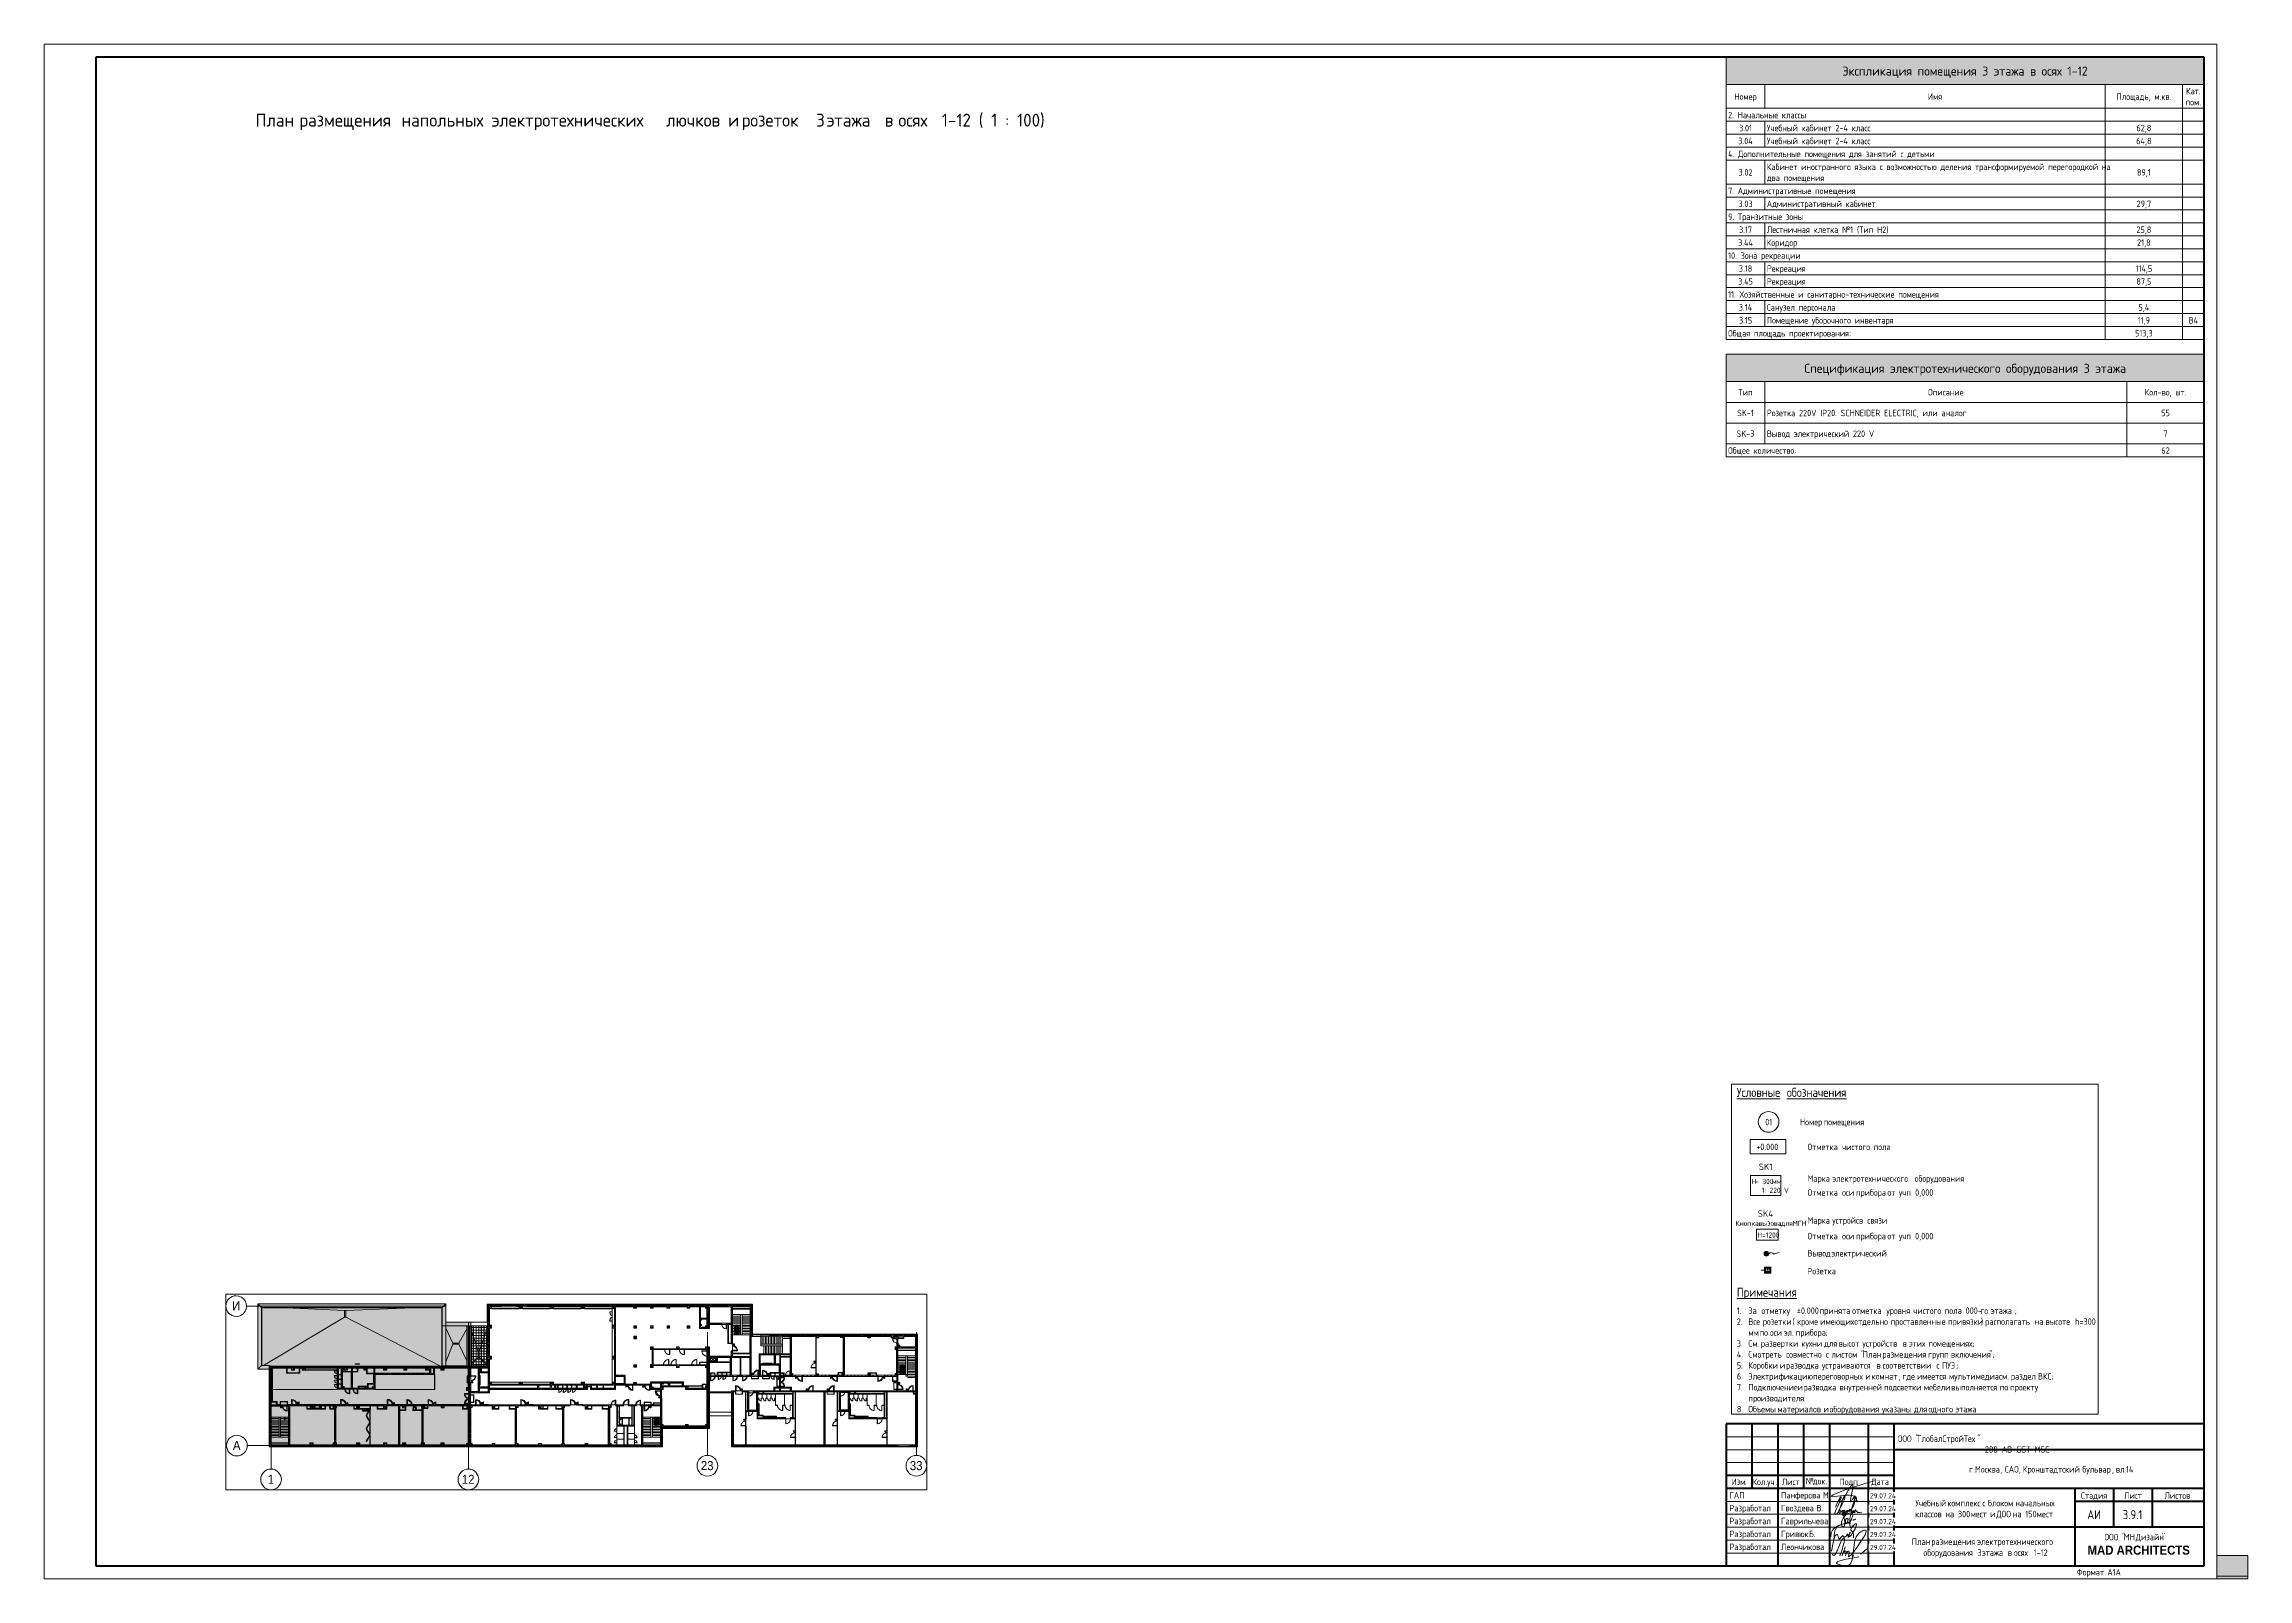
# Paper-space layout 'Layout1' of a CAD drawing. Header units: millimetres. Extents: x -841 to 12, y 0 to 594.
# The model-space entities are those that its viewports show. They can reach past a viewport. Long polylines and large blocks are cut down to what shows.
import ezdxf

# ---------------------------------------------------------------- set-up
doc = ezdxf.new("R2010")
doc.units = ezdxf.units.MM
doc.linetypes.add('200_ШТРИХ__ш1_п0_6_', pattern=[160, 100, -60])
doc.linetypes.add('Осевая', pattern=[3175, 635, -476.25, 1587.5, -476.25])
for name, color, linetype, lineweight in [('A-ANNO-NOTE', 7, 'Continuous', 9), ('A-DETL', 7, 'Continuous', 9), ('A-DETL-4', 7, 'Continuous', 5), ('A-DETL-MBND-1', 7, '200_ШТРИХ__ш1_п0_6_', 9), ('A-DOOR-6', 7, 'Continuous', 5), ('A-GENM-2', 7, 'Continuous', 5), ('A-GLAZ-2', 7, 'Continuous', 5), ('A-GLAZ-CURT-2', 7, 'Continuous', 5), ('A-GLAZ-CWMG-2', 7, 'Continuous', 5), ('A-ROOF', 7, 'Continuous', 5), ('A-ROOF-PATT', 7, 'Continuous', 5), ('A-WALL', 7, 'Continuous', 9), ('A-WALL-2', 7, 'Continuous', 5), ('G-ANNO-LEGN', 7, 'Continuous', 9), ('G-ANNO-SCHD', 7, 'Continuous', 9), ('G-ANNO-TEXT', 7, 'Continuous', 9), ('G-ANNO-TTLB', 7, 'Continuous', 9), ('I-WALL', 7, 'Continuous', 9), ('I-WALL-2', 7, 'Continuous', 5), ('M-EQPM-1', 7, 'Continuous', 5), ('S-COLS-2', 7, 'Continuous', 5), ('S-STRS-2', 7, 'Continuous', 5), ('Оси', 7, 'Continuous', 9), ('Оси-1', 7, 'Continuous', 20), ('Оси-2', 7, 'Осевая', 9)]:
    doc.layers.add(name, color=color, linetype=linetype, lineweight=lineweight)
for name, color, linetype, lineweight, true_color in [('A-DETL-GENF-2', 1, 'Continuous', 9, 0xff0000), ('A-DETL-GENF-4', 7, 'Continuous', 5, 0xb7b7b7), ('A-DETL-GENF-5', 7, 'Continuous', 5, 0xaaaaaa), ('A-DETL-GENF-6', 7, 'Continuous', 5, 0xe2e2e2), ('A-DOOR-3', 7, 'Continuous', 5, 0xaaaaaa), ('A-DOOR-4', 7, 'Continuous', 5, 0xe2e2e2), ('A-DOOR-5', 7, 'Continuous', 5, 0xb7b7b7), ('A-DOOR-FRAM-2', 7, 'Continuous', 5, 0xe2e2e2), ('A-DOOR-FRAM-3', 7, 'Continuous', 5, 0xaaaaaa), ('A-DOOR-FRAM-4', 7, 'Continuous', 5, 0xb7b7b7), ('A-FLOR-1', 7, 'Continuous', 5, 0xb7b7b7), ('A-FLOR-2', 7, 'Continuous', 5, 0xaaaaaa), ('A-GENM-3', 7, 'Continuous', 5, 0x737373), ('A-GENM-4', 7, 'Continuous', 5, 0xa1a1a1), ('A-GENM-5', 7, 'Continuous', 5, 0xe2ddcd), ('A-GLAZ-3', 7, 'Continuous', 5, 0x737373), ('A-GLAZ-CURT-3', 7, 'Continuous', 5, 0x737373), ('A-GLAZ-CWMG-3', 7, 'Continuous', 5, 0x383e42), ('A-GLAZ-CWMG-4', 7, 'Continuous', 5, 0x737373), ('A-WALL-3', 7, 'Continuous', 5, 0x737373), ('A-WALL-4', 7, 'Continuous', 9, 0x737373), ('A-WALL-5', 7, 'Continuous', 5, 0xa1a1a1), ('G-ANNO-TEXT-1', 7, 'Continuous', 9, 0x3c3c3c), ('I-WALL-1', 7, 'Continuous', 9, 0xe7e7e7), ('I-WALL-3', 7, 'Continuous', 5, 0x737373), ('I-WALL-4', 7, 'Continuous', 5, 0x787878), ('S-COLS-1', 7, 'Continuous', 5, 0x737373), ('S-STRS-3', 7, 'Continuous', 5, 0x737373)]:
    doc.layers.add(name, color=color, linetype=linetype, lineweight=lineweight, true_color=true_color)
doc.layers.add('A-DETL-GENF-3', color=7, linetype='Continuous', lineweight=9, true_color=0xc0c0c0, transparency=0.4)
doc.layers.add('G-ANNO-NPLT', color=7, linetype='Continuous', plot=False)
doc.styles.add('Arial_1', font='arial.ttf', dxfattribs={"width": 0.9, "height": 1750})
doc.styles.add('Arial_B', font='', dxfattribs={"width": 0.9, "height": 3.5})
doc.styles.add('GOST Common_2', font='GOST_Common.ttf', dxfattribs={"width": 0.9, "height": 3.5})
doc.styles.add('GOST Common_3', font='GOST_Common.ttf', dxfattribs={"width": 0.9, "height": 2.5})
doc.styles.add('GOST Common_4', font='GOST_Common.ttf', dxfattribs={"width": 0.9, "height": 2})
doc.styles.add('GOST Common_5', font='GOST_Common.ttf', dxfattribs={"height": 5})
doc.styles.add('GOST Common_6', font='GOST_Common.ttf', dxfattribs={"height": 3.5})
doc.styles.add('ISOCPEUR_B', font='', dxfattribs={"height": 2.5})
doc.styles.get('Arial_B').set_extended_font_data('Arial', bold=True)
doc.styles.get('ISOCPEUR_B').set_extended_font_data('ISOCPEUR', bold=True)
pattern_1 = [(45, (61103.76, 0), (-285.1231, 285.1231), []), (45, (61388.9, 0), (-285.1231, 285.1231), [504.031, -100.806, 16.764, -84.042])]
pattern_2 = [(135, (61103.76, 0), (-176.7767, -176.7767), [])]
pattern_3 = [(135, (61103.76, 0), (-353.5534, -353.5534), [])]
pattern_4 = [(45, (61103.76, 0), (-353.5534, 353.5534), []), (135, (61103.76, 0), (-353.5534, -353.5534), [])]
pattern_5 = [(45, (61103.76, 0), (-176.7767, 176.7767), [])]
pattern_6 = [(135, (1826.41, 164.685), (-14.14214, -14.14214), []), (225, (1826.41, 164.685), (14.14214, -14.14214), [])]
pattern_7 = [(45, (-296.384, 164.685), (-14.1421, 14.1421), []), (135, (-296.384, 164.685), (-14.1421, -14.1421), [])]
pattern_8 = [(135, (61103.76, 0), (-377.1708, -377.1708), [533.4, -88.9, 17.78, -88.9]), (135, (61103.76, 376.94), (-377.1708, -377.1708), []), (50, (61103.76, 0), (637.6445, -55.7866), [66.675, -733.425]), (355, (61103.76, 0), (-123.3494, 668.6992), [53.34, -586.74]), (100.451, (61156.9, -4.65), (514.299, 612.908), [56.665, -623.315]), (46.184, (61103.8, 177.8), (948.7764, -147.1497), [100.012, -1100.137]), (96.636, (61182.8, 165.5), (830.909, 865.997), [84.998, -934.973]), (351.184, (61103.8, 177.8), (830.918, 865.988), [80.01, -880.11]), (21, (61192.66, 133.35), (530.6506, -357.9283), [66.675, -733.425]), (326, (61192.66, 133.35), (216.308, 644.6585), [53.34, -586.74]), (71.451, (61236.9, 103.5), (746.9596, 286.7243), [56.665, -623.315]), (37.5, (61103.76, 0), (10.81053, 295.9426), [16.764, -562.864, 16.764, -578.866, -588.962]), (37.5, (61103.76, 0), (10.81053, 295.9426), [-1175.258, 16.764, -572.198]), (7.5, (61103.76, 0), (233.8692, 350.63175), [16.764, -322.834, 16.764, -549.529, -224.472]), (7.5, (61103.76, 0), (233.8692, 350.63175), [-905.891, 16.764, -207.708]), (327.5, (60905.51, 0), (474.5678, -20.0513), [16.764, -205.486, 16.764, -676.656, -920.115]), (327.5, (60905.51, 0), (474.5678, -20.0513), [-915.67, 16.764, -903.351]), (317.5, (60816.6, 0), (518.4522, 88.9934), [16.764, -272.161, 16.764, -443.738, -653.415]), (317.5, (60816.6, 0), (518.4522, 88.9934), [-749.427, 16.764, -636.651])]
pattern_9 = [(135, (1826.41, 174.685), (-14.14214, -14.14214), []), (225, (1826.41, 174.685), (14.14214, -14.14214), [])]
pattern_10 = [(45, (-296.384, 174.685), (-14.1421, 14.1421), []), (135, (-296.384, 174.685), (-14.1421, -14.1421), [])]
pattern_11 = [(135, (1751.41, 174.685), (-14.14214, -14.14214), []), (225, (1751.41, 174.685), (14.14214, -14.14214), [])]
pattern_12 = [(45, (-371.384, 174.685), (-14.1421, 14.1421), []), (135, (-371.384, 174.685), (-14.1421, -14.1421), [])]
pattern_13 = [(45, (61103.76, 0), (-427.6843, 427.6843), []), (45, (61388.9, 0), (-427.6843, 427.6843), [])]
pattern_14 = [(135, (1776.41, 174.685), (-14.14214, -14.14214), []), (225, (1776.41, 174.685), (14.14214, -14.14214), [])]
pattern_15 = [(45, (-346.384, 174.685), (-14.1421, 14.1421), []), (135, (-346.384, 174.685), (-14.1421, -14.1421), [])]
pattern_16 = [(135, (1576.41, 164.685), (-14.14214, -14.14214), []), (225, (1576.41, 164.685), (14.14214, -14.14214), [])]
pattern_17 = [(45, (-546.384, 164.685), (-14.1421, 14.1421), []), (135, (-546.384, 164.685), (-14.1421, -14.1421), [])]
pattern_18 = [(45, (-38240, -150), (-285.123, 285.123), []), (45, (-37954.88, -150), (-285.123, 285.123), [504.031, -100.806, 16.764, -84.042])]
pattern_19 = [(45, (-38240, -7650), (-285.123, 285.123), []), (45, (-37954.88, -7650), (-285.123, 285.123), [504.031, -100.806, 16.764, -84.042])]
pattern_20 = [(135, (1951.41, 164.685), (-14.14214, -14.14214), []), (225, (1951.41, 164.685), (14.14214, -14.14214), [])]
pattern_21 = [(45, (-171.384, 164.685), (-14.1421, 14.1421), []), (135, (-171.384, 164.685), (-14.1421, -14.1421), [])]
pattern_22 = [(45, (-38240, -10950), (-285.123, 285.123), []), (45, (-37954.88, -10950), (-285.123, 285.123), [504.031, -100.806, 16.764, -84.042])]
pattern_23 = [(45, (61103.76, 0), (-530.33, 530.33), []), (135, (61103.76, 0), (-530.33, -530.33), [])]

psp = doc.layouts.get("Layout1")

# ---------------------------------------------------------------- texts
at = {"layer": 'G-ANNO-SCHD', "line_spacing_factor": 1.022761}
for s, insert, char_height, width, attachment_point, style in [('Экспликация помещения 3 этажа в осях 1-12', (-97.48, 585.3), 3.5, 115.0497, 2, 'GOST Common_6'), ('Номер', (-182.45, 574.92), 2.5, 9.896, 2, 'GOST Common_3'), ('Имя', (-109.12, 574.92), 2.5, 6.1548, 2, 'GOST Common_3'), ('Площадь, м.кв.', (-28.28, 574.92), 2.5, 23.8349, 2, 'GOST Common_3'), ('Кат.\\Pпом.', (-9.14, 577.05), 2.5, 7.5125, 2, 'GOST Common_3'), ('2. Начальные классы', (-189.2, 567.77), 2.5, 33.7611, 1, 'GOST Common_3'), ('3.04', (-182.45, 557.75), 2.5, 6.6979, 2, 'GOST Common_3'), ('3.01', (-182.45, 562.76), 2.5, 5.9135, 2, 'GOST Common_3'), ('Учебный кабинет 2-4 класс', (-174.2, 562.76), 2.5, 45.3768, 1, 'GOST Common_3'), ('Учебный кабинет 2-4 класс', (-174.2, 557.75), 2.5, 45.3768, 1, 'GOST Common_3'), ('64,8', (-28.28, 557.75), 2.5, 6.8186, 2, 'GOST Common_3'), ('62,8', (-28.28, 562.76), 2.5, 6.5471, 2, 'GOST Common_3'), ('4. Дополнительные помещения для занятий с детьми', (-189.2, 552.74), 2.5, 87.103, 1, 'GOST Common_3'), ('Кабинет иностранного языка с возможностью деления трансформируемой перегородкой на\\Pдва помещения', (-174.2, 547.73), 2.5, 151.0951, 1, 'GOST Common_3'), ('7. Административные помещения', (-189.2, 538.46), 2.5, 54.6091, 1, 'GOST Common_3'), ('3.02', (-182.45, 545.6), 2.5, 6.4264, 2, 'GOST Common_3'), ('89,1', (-28.28, 545.6), 2.5, 6.0341, 2, 'GOST Common_3'), ('3.03', (-182.45, 533.44), 2.5, 6.4264, 2, 'GOST Common_3'), ('Административный кабинет', (-174.2, 533.44), 2.5, 46.9759, 1, 'GOST Common_3'), ('29,7', (-28.28, 533.44), 2.5, 6.5471, 2, 'GOST Common_3'), ('9. Транзитные зоны', (-189.2, 528.43), 2.5, 32.1318, 1, 'GOST Common_3'), ('3.17', (-182.45, 523.42), 2.5, 5.9135, 2, 'GOST Common_3'), ('Лестничная клетка №1 (Тип Н2)', (-174.2, 523.42), 2.5, 51.9842, 1, 'GOST Common_3'), ('25,8', (-28.28, 523.42), 2.5, 6.5471, 2, 'GOST Common_3'), ('10. Зона рекреации', (-189.2, 513.4), 2.5, 31.1966, 1, 'GOST Common_3'), ('3.44', (-182.45, 518.41), 2.5, 6.9694, 2, 'GOST Common_3'), ('Коридор', (-174.2, 518.41), 2.5, 13.3656, 1, 'GOST Common_3'), ('21,8', (-28.28, 518.41), 2.5, 6.0341, 2, 'GOST Common_3'), ('3.45', (-182.45, 503.38), 2.5, 6.6979, 2, 'GOST Common_3'), ('3.18', (-182.45, 508.39), 2.5, 5.9135, 2, 'GOST Common_3'), ('Рекреация', (-174.2, 508.39), 2.5, 17.6499, 1, 'GOST Common_3'), ('Рекреация', (-174.2, 503.38), 2.5, 17.6499, 1, 'GOST Common_3'), ('114,5', (-28.28, 508.39), 2.5, 7.6634, 2, 'GOST Common_3'), ('87,5', (-28.28, 503.38), 2.5, 6.5471, 2, 'GOST Common_3'), ('11. Хозяйственные и санитарно-технические помещения', (-189.2, 498.36), 2.5, 92.8052, 1, 'GOST Common_3'), ('3.14', (-182.45, 493.35), 2.5, 6.185, 2, 'GOST Common_3'), ('3.15', (-182.45, 488.34), 2.5, 5.9135, 2, 'GOST Common_3'), ('Санузел персонала', (-174.2, 493.35), 2.5, 31.3172, 1, 'GOST Common_3'), ('Помещение уборочного инвентаря', (-174.2, 488.34), 2.5, 56.4193, 1, 'GOST Common_3'), ('11,9', (-28.28, 488.34), 2.5, 5.5212, 2, 'GOST Common_3'), ('5,4', (-28.28, 493.35), 2.5, 4.948, 2, 'GOST Common_3'), ('В4', (-9.14, 488.34), 2.5, 4.2842, 2, 'GOST Common_3'), ('Общая площадь проектирования:', (-189.2, 483.33), 2.5, 54.5789, 1, 'GOST Common_3'), ('513,3', (-28.28, 483.33), 2.5, 7.9047, 2, 'GOST Common_3'), ('Спецификация электротехнического оборудования 3 этажа', (-97.43, 470.25), 3.5, 156.9474, 2, 'GOST Common_6'), ('SK-1', (-182.45, 452.48), 2.5, 7.5125, 2, 'GOST Common_3'), ('Тип', (-182.45, 460.5), 2.5, 5.8833, 2, 'GOST Common_3'), ('Розетка 220V IP20. SCHNEIDER ELECTRIC, или аналог', (-174.2, 452.48), 2.5, 85.1117, 1, 'GOST Common_3'), ('Описание', (-104.92, 460.5), 2.5, 15.2664, 2, 'GOST Common_3'), ('Кол-во, шт.', (-19.9, 460.5), 2.5, 19.0076, 2, 'GOST Common_3'), ('55', (-19.9, 452.48), 2.5, 3.7412, 2, 'GOST Common_3'), ('SK-3', (-182.45, 444.46), 2.5, 8.0254, 2, 'GOST Common_3'), ('Вывод электрический 220 V', (-174.2, 444.46), 2.5, 45.3466, 1, 'GOST Common_3'), ('\\fGOST Common|b0|i0|c204|p34|;\\W.9;7', (-19.9, 444.46), 2.5, 1.8706, 2, 'GOST Common_3'), ('Общее количество:', (-189.2, 437.95), 2.5, 31.1966, 1, 'GOST Common_3'), ('62', (-19.9, 437.95), 2.5, 3.7412, 2, 'GOST Common_3')]:
    psp.add_mtext(s, dxfattribs=dict(at, insert=insert, char_height=char_height, width=width, attachment_point=attachment_point, style=style))
at = {"layer": 'G-ANNO-TTLB', "attachment_point": 1}
for s, insert, char_height, width, style in [('План', (-759.12, 567.06), 5, 18.4388, 'GOST Common_5'), ('\\fGOST Common|b0|i0|c204|p34|; ', (-743.91, 567.06), 5, 2.0844, 'GOST Common_5'), ('размещения', (-742.19, 567.06), 5, 45.8565, 'GOST Common_5'), ('\\fGOST Common|b0|i0|c204|p34|; ', (-704.35, 567.06), 5, 2.0844, 'GOST Common_5'), ('напольных', (-702.63, 567.06), 5, 40.0844, 'GOST Common_5'), ('\\fGOST Common|b0|i0|c204|p34|; ', (-669.56, 567.06), 5, 2.0844, 'GOST Common_5'), ('электротехнических', (-667.84, 567.06), 5, 79.8481, 'GOST Common_5'), ('\\fGOST Common|b0|i0|c204|p34|; ', (-601.96, 567.06), 5, 2.0844, 'GOST Common_5'), ('лючков', (-600.24, 567.06), 5, 26.9367, 'GOST Common_5'), ('\\fGOST Common|b0|i0|c204|p34|; ', (-578.01, 567.06), 5, 2.0844, 'GOST Common_5'), ('\\fGOST Common|b0|i0|c204|p34|;и', (-576.29, 567.06), 5, 4.3291, 'GOST Common_5'), ('\\fGOST Common|b0|i0|c204|p34|; ', (-572.72, 567.06), 5, 2.0844, 'GOST Common_5'), ('розеток', (-571, 567.06), 5, 31.2658, 'GOST Common_5'), (' 3 ', (-545.21, 567.06), 5, 8.4979, 'GOST Common_5'), ('этажа', (-538.19, 567.06), 5, 25.2532, 'GOST Common_5'), ('\\fGOST Common|b0|i0|c204|p34|; ', (-517.36, 567.06), 5, 2.0844, 'GOST Common_5'), ('\\fGOST Common|b0|i0|c204|p34|;в', (-515.64, 567.06), 5, 4.3291, 'GOST Common_5'), ('\\fGOST Common|b0|i0|c204|p34|; ', (-512.07, 567.06), 5, 2.0844, 'GOST Common_5'), ('осях', (-510.35, 567.06), 5, 16.6751, 'GOST Common_5'), (' 1-12 ( 1 : 100)', (-496.59, 567.06), 5, 47.0591, 'GOST Common_5'), ('ООО', (-123.53, 55.52), 2.5, 6.4937, 'GOST Common_3'), (' "', (-118.17, 55.52), 2.5, 2.5975, 'GOST Common_3'), ('ГлобалСтройТех', (-116.03, 55.52), 2.5, 28.2114, 'GOST Common_3'), ('"                                                                               288-AB-GST-MSC', (-92.75, 55.52), 2.5, 105.1974, 'GOST Common_3'), ('\\fGOST Common|b0|i0|c204|p34|;\\W.9;г', (-95.9, 43.66), 2.5, 1.9481, 'GOST Common_3'), ('Москва', (-93.64, 43.66), 2.5, 12.1215, 'GOST Common_3'), ('САО', (-82.09, 43.66), 2.5, 6.5658, 'GOST Common_3'), ('Кронштадтский', (-75.12, 43.66), 2.5, 26.9848, 'GOST Common_3'), ('\\fGOST Common|b0|i0|c204|p34|;\\W.9; ', (-52.86, 43.66), 2.5, 0.938, 'GOST Common_3'), ('бульвар', (-52.08, 43.66), 2.5, 13.8532, 'GOST Common_3'), ('вл', (-39.11, 43.66), 2.5, 3.8962, 'GOST Common_3'), ('.14', (-35.89, 43.66), 2.5, 4.3291, 'GOST Common_3'), ('\\fGOST Common|b0|i0|c204|p34|;\\W.9;.', (-94.29, 43.66), 2.5, 0.7937, 'GOST Common_3'), (', ', (-83.64, 43.66), 2.5, 1.8759, 'GOST Common_3'), (', ', (-76.67, 43.66), 2.5, 1.8759, 'GOST Common_3'), (', ', (-40.65, 43.66), 2.5, 1.8759, 'GOST Common_3'), ('Учебный', (-116.7, 30.59), 2.5, 14.0696, 'GOST Common_3'), ('классов', (-116.82, 26.36), 2.5, 13.2759, 'GOST Common_3'), ('\\fGOST Common|b0|i0|c204|p34|;\\W.9; ', (-105.87, 26.36), 2.5, 0.938, 'GOST Common_3'), ('\\fGOST Common|b0|i0|c204|p34|;\\W.9; ', (-105.1, 30.59), 2.5, 0.938, 'GOST Common_3'), ('на', (-105.1, 26.36), 2.5, 4.1127, 'GOST Common_3'), ('комплекс', (-104.32, 30.59), 2.5, 15.5127, 'GOST Common_3'), (' 300 ', (-101.7, 26.36), 2.5, 7.7203, 'GOST Common_3'), ('мест', (-95.33, 26.36), 2.5, 8.2253, 'GOST Common_3'), ('\\fGOST Common|b0|i0|c204|p34|;\\W.9; ', (-91.52, 30.59), 2.5, 0.938, 'GOST Common_3'), ('\\fGOST Common|b0|i0|c204|p34|;\\W.9;с', (-90.75, 30.59), 2.5, 1.6595, 'GOST Common_3'), ('\\fGOST Common|b0|i0|c204|p34|;\\W.9; ', (-89.38, 30.59), 2.5, 0.938, 'GOST Common_3'), ('\\fGOST Common|b0|i0|c204|p34|;\\W.9; ', (-88.55, 26.36), 2.5, 0.938, 'GOST Common_3'), ('блоком', (-88.61, 30.59), 2.5, 11.9051, 'GOST Common_3'), ('\\fGOST Common|b0|i0|c204|p34|;\\W.9;и', (-87.77, 26.36), 2.5, 1.9481, 'GOST Common_3'), ('\\fGOST Common|b0|i0|c204|p34|;\\W.9; ', (-86.17, 26.36), 2.5, 0.938, 'GOST Common_3'), ('ДОО', (-85.39, 26.36), 2.5, 6.7823, 'GOST Common_3'), ('\\fGOST Common|b0|i0|c204|p34|;\\W.9; ', (-79.8, 26.36), 2.5, 0.938, 'GOST Common_3'), ('на', (-79.02, 26.36), 2.5, 4.1127, 'GOST Common_3'), ('\\fGOST Common|b0|i0|c204|p34|;\\W.9; ', (-78.78, 30.59), 2.5, 0.938, 'GOST Common_3'), ('начальных', (-78.01, 30.59), 2.5, 18.1823, 'GOST Common_3'), (' 150 ', (-75.63, 26.36), 2.5, 7.143, 'GOST Common_3'), ('мест', (-69.73, 26.36), 2.5, 8.2253, 'GOST Common_3'), ('АИ', (-50.19, 26.62), 3.5, 6.5658, 'GOST Common_2'), ('3.9.1', (-36.45, 26.62), 3.5, 9.5962, 'GOST Common_2'), ('План', (-118.1, 15.66), 2.5, 8.2253, 'GOST Common_3'), ('оборудования', (-113.58, 11.42), 2.5, 23.5937, 'GOST Common_3'), ('\\fGOST Common|b0|i0|c204|p34|;\\W.9; ', (-111.32, 15.66), 2.5, 0.938, 'GOST Common_3'), ('размещения', (-110.54, 15.66), 2.5, 20.5633, 'GOST Common_3'), ('\\fGOST Common|b0|i0|c204|p34|;\\W.9; ', (-93.58, 15.66), 2.5, 0.938, 'GOST Common_3'), ('электротехнического', (-92.8, 15.66), 2.5, 37.7354, 'GOST Common_3'), (' 3 ', (-94.11, 11.42), 2.5, 3.824, 'GOST Common_3'), ('этажа', (-90.96, 11.42), 2.5, 11.1835, 'GOST Common_3'), ('\\fGOST Common|b0|i0|c204|p34|;\\W.9; ', (-81.73, 11.42), 2.5, 0.938, 'GOST Common_3'), ('\\fGOST Common|b0|i0|c204|p34|;\\W.9;в', (-80.95, 11.42), 2.5, 1.9481, 'GOST Common_3'), ('\\fGOST Common|b0|i0|c204|p34|;\\W.9; ', (-79.35, 11.42), 2.5, 0.938, 'GOST Common_3'), ('осях', (-78.57, 11.42), 2.5, 7.5038, 'GOST Common_3'), (' 1-12', (-72.38, 11.42), 2.5, 7.5759, 'GOST Common_3')]:
    psp.add_mtext(s, dxfattribs=dict(at, insert=insert, char_height=char_height, width=width, style=style))

msp = doc.modelspace()

# ---------------------------------------------------------------- texts
at = {"layer": 'G-ANNO-TEXT', "attachment_point": 1}
for s, insert, char_height, width, style in [('\\LУсловные', (38776.21, 3155.32), 3.5, 22.1506, 'GOST Common_2'), ('\\L\\fGOST Common|b0|i0|c204|p34|;\\W.9;\\L ', (38794.49, 3155.32), 3.5, 1.2987, 'GOST Common_2'), ('\\Lобозначения', (38795.56, 3155.32), 3.5, 30.1595, 'GOST Common_2'), ('01', (38787.19, 3143.35), 2.5, 3.319, 'GOST Common_3'), ('Номер', (38800.63, 3143.35), 2.5, 10.1734, 'GOST Common_3'), ('\\fGOST Common|b0|i0|c204|p34|;\\W.9; ', (38809.02, 3143.35), 2.5, 0.938, 'GOST Common_3'), ('помещения', (38809.8, 3143.35), 2.5, 18.543, 'GOST Common_3'), ('+0.000', (38783.74, 3133.72), 2.5, 10.5342, 'GOST Common_3'), ('Отметка', (38803.57, 3133.72), 2.5, 15.2962, 'GOST Common_3'), ('\\fGOST Common|b0|i0|c204|p34|;\\W.9; ', (38816.19, 3133.72), 2.5, 0.938, 'GOST Common_3'), ('чистого', (38816.96, 3133.72), 2.5, 13.8532, 'GOST Common_3'), ('\\fGOST Common|b0|i0|c204|p34|;\\W.9; ', (38828.39, 3133.72), 2.5, 0.938, 'GOST Common_3'), ('пола', (38829.17, 3133.72), 2.5, 8.0089, 'GOST Common_3'), ('\\fGOST Common|b0|i0|c204|p34|;\\W.9; ', (38835.77, 3133.72), 2.5, 0.938, 'GOST Common_3'), ('SK1', (38784.74, 3126.03), 2.5, 6.5738, 'ISOCPEUR_B'), ('Отметка', (38803.57, 3116.08), 2.5, 15.2962, 'GOST Common_3'), ('Марка', (38803.57, 3121.48), 2.5, 10.6785, 'GOST Common_3'), ('\\fGOST Common|b0|i0|c204|p34|;\\W.9; ', (38812.38, 3121.48), 2.5, 0.938, 'GOST Common_3'), ('электротехнического', (38813.15, 3121.48), 2.5, 37.7354, 'GOST Common_3'), ('\\fGOST Common|b0|i0|c204|p34|;\\W.9; ', (38816.19, 3116.08), 2.5, 0.938, 'GOST Common_3'), ('оси', (38816.96, 3116.08), 2.5, 5.5557, 'GOST Common_3'), ('\\fGOST Common|b0|i0|c204|p34|;\\W.9; ', (38821.55, 3116.08), 2.5, 0.938, 'GOST Common_3'), ('прибора', (38822.32, 3116.08), 2.5, 13.8532, 'GOST Common_3'), ('\\fGOST Common|b0|i0|c204|p34|;\\W.9; ', (38833.75, 3116.08), 2.5, 0.938, 'GOST Common_3'), ('от', (38834.52, 3116.08), 2.5, 4.4013, 'GOST Common_3'), ('\\fGOST Common|b0|i0|c204|p34|;\\W.9; ', (38838.16, 3116.08), 2.5, 0.938, 'GOST Common_3'), ('учп', (38838.93, 3116.08), 2.5, 5.8443, 'GOST Common_3'), ('\\fGOST Common|b0|i0|c204|p34|;\\W.9; ', (38844.29, 3121.48), 2.5, 0.938, 'GOST Common_3'), ('оборудования', (38845.06, 3121.48), 2.5, 23.5937, 'GOST Common_3'), (' 0,000', (38843.75, 3116.08), 2.5, 9.6684, 'GOST Common_3'), ('SK4', (38784.34, 3107.91), 2.5, 7.4557, 'ISOCPEUR_B'), ('Марка', (38803.57, 3105.28), 2.5, 10.6785, 'GOST Common_3'), ('\\fGOST Common|b0|i0|c204|p34|;\\W.9; ', (38812.38, 3105.28), 2.5, 0.938, 'GOST Common_3'), ('устройсв', (38813.15, 3105.28), 2.5, 15.5127, 'GOST Common_3'), ('\\fGOST Common|b0|i0|c204|p34|;\\W.9; ', (38825.95, 3105.28), 2.5, 0.938, 'GOST Common_3'), ('связи', (38826.73, 3105.28), 2.5, 9.3076, 'GOST Common_3'), ('Отметка', (38803.57, 3099.21), 2.5, 15.2962, 'GOST Common_3'), ('\\fGOST Common|b0|i0|c204|p34|;\\W.9; ', (38816.19, 3099.21), 2.5, 0.938, 'GOST Common_3'), ('оси', (38816.96, 3099.21), 2.5, 5.5557, 'GOST Common_3'), ('\\fGOST Common|b0|i0|c204|p34|;\\W.9; ', (38821.55, 3099.21), 2.5, 0.938, 'GOST Common_3'), ('прибора', (38822.32, 3099.21), 2.5, 13.8532, 'GOST Common_3'), ('\\fGOST Common|b0|i0|c204|p34|;\\W.9; ', (38833.75, 3099.21), 2.5, 0.938, 'GOST Common_3'), ('от', (38834.52, 3099.21), 2.5, 4.4013, 'GOST Common_3'), ('\\fGOST Common|b0|i0|c204|p34|;\\W.9; ', (38838.16, 3099.21), 2.5, 0.938, 'GOST Common_3'), ('учп', (38838.93, 3099.21), 2.5, 5.8443, 'GOST Common_3'), (' 0,000', (38843.75, 3099.21), 2.5, 9.6684, 'GOST Common_3'), ('Вывод', (38803.57, 3092.55), 2.5, 10.2456, 'GOST Common_3'), ('\\fGOST Common|b0|i0|c204|p34|;\\W.9; ', (38812.02, 3092.55), 2.5, 0.938, 'GOST Common_3'), ('электрический', (38812.8, 3092.55), 2.5, 25.5418, 'GOST Common_3'), ('Розетка', (38803.57, 3085.65), 2.5, 14.4304, 'GOST Common_3'), ('\\LПримечания', (38776.21, 3077.98), 3.5, 28.4278, 'GOST Common_2'), ('1.', (38776.21, 3070.34), 2.5, 5.4117, 'GOST Common_3'), ('2.', (38776.21, 3066.11), 2.5, 5.4117, 'GOST Common_3'), ('За', (38780.68, 3070.34), 2.5, 4.257, 'GOST Common_3'), ('Все', (38780.68, 3066.11), 2.5, 5.8443, 'GOST Common_3'), ('\\fGOST Common|b0|i0|c204|p34|;\\W.9; ', (38785.5, 3066.11), 2.5, 0.938, 'GOST Common_3'), ('отметку', (38785.74, 3070.34), 2.5, 14.8633, 'GOST Common_3'), ('розетки', (38786.27, 3066.11), 2.5, 13.9975, 'GOST Common_3'), (' (', (38797.82, 3066.11), 2.5, 2.0203, 'GOST Common_3'), (' ±0.000 ', (38798, 3070.34), 2.5, 12.4101, 'GOST Common_3'), ('кроме', (38799.49, 3066.11), 2.5, 9.957, 'GOST Common_3'), ('\\fGOST Common|b0|i0|c204|p34|;\\W.9; ', (38807.7, 3066.11), 2.5, 0.938, 'GOST Common_3'), ('принята', (38808.24, 3070.34), 2.5, 14.3582, 'GOST Common_3'), ('имеющих', (38808.48, 3066.11), 2.5, 15.0797, 'GOST Common_3'), ('\\fGOST Common|b0|i0|c204|p34|;\\W.9; ', (38820.09, 3070.34), 2.5, 0.938, 'GOST Common_3'), ('\\fGOST Common|b0|i0|c204|p34|;\\W.9; ', (38820.92, 3066.11), 2.5, 0.938, 'GOST Common_3'), ('отметка', (38820.86, 3070.34), 2.5, 15.0797, 'GOST Common_3'), ('отдельно', (38821.69, 3066.11), 2.5, 16.0899, 'GOST Common_3'), ('\\fGOST Common|b0|i0|c204|p34|;\\W.9; ', (38833.3, 3070.34), 2.5, 0.938, 'GOST Common_3'), ('уровня', (38834.08, 3070.34), 2.5, 11.6886, 'GOST Common_3'), ('\\fGOST Common|b0|i0|c204|p34|;\\W.9; ', (38834.97, 3066.11), 2.5, 0.938, 'GOST Common_3'), ('проставленные', (38835.74, 3066.11), 2.5, 25.9747, 'GOST Common_3'), ('\\fGOST Common|b0|i0|c204|p34|;\\W.9; ', (38843.72, 3070.34), 2.5, 0.938, 'GOST Common_3'), ('чистого', (38844.49, 3070.34), 2.5, 13.8532, 'GOST Common_3'), ('\\fGOST Common|b0|i0|c204|p34|;\\W.9; ', (38855.92, 3070.34), 2.5, 0.938, 'GOST Common_3'), ('пола', (38856.7, 3070.34), 2.5, 8.0089, 'GOST Common_3'), ('\\fGOST Common|b0|i0|c204|p34|;\\W.9; ', (38857.18, 3066.11), 2.5, 0.938, 'GOST Common_3'), ('привязки', (38857.95, 3066.11), 2.5, 15.4405, 'GOST Common_3'), (' 000-', (38863.31, 3070.34), 2.5, 8.7304, 'GOST Common_3'), ('го', (38870.51, 3070.34), 2.5, 3.8962, 'GOST Common_3'), (') ', (38870.69, 3066.11), 2.5, 2.0203, 'GOST Common_3'), ('располагать', (38872.36, 3066.11), 2.5, 22.2949, 'GOST Common_3'), ('\\fGOST Common|b0|i0|c204|p34|;\\W.9; ', (38873.72, 3070.34), 2.5, 0.938, 'GOST Common_3'), ('этажа', (38874.5, 3070.34), 2.5, 11.1835, 'GOST Common_3'), ('\\fGOST Common|b0|i0|c204|p34|;\\W.9;;', (38883.73, 3070.34), 2.5, 0.938, 'GOST Common_3'), ('\\fGOST Common|b0|i0|c204|p34|;\\W.9; ', (38890.75, 3066.11), 2.5, 0.938, 'GOST Common_3'), ('на', (38891.52, 3066.11), 2.5, 4.1127, 'GOST Common_3'), ('\\fGOST Common|b0|i0|c204|p34|;\\W.9; ', (38894.92, 3066.11), 2.5, 0.938, 'GOST Common_3'), ('высоте', (38895.69, 3066.11), 2.5, 12.1215, 'GOST Common_3'), (' h=300 ', (38905.69, 3066.11), 2.5, 11.6165, 'GOST Common_3'), ('3.', (38776.21, 3057.64), 2.5, 5.4117, 'GOST Common_3'), ('См', (38780.68, 3057.64), 2.5, 4.1127, 'GOST Common_3'), ('мм', (38780.68, 3061.87), 2.5, 4.3291, 'GOST Common_3'), ('\\fGOST Common|b0|i0|c204|p34|;\\W.9; ', (38784.25, 3061.87), 2.5, 0.938, 'GOST Common_3'), ('. ', (38784.07, 3057.64), 2.5, 1.7316, 'GOST Common_3'), ('по', (38785.02, 3061.87), 2.5, 3.8962, 'GOST Common_3'), ('развертки', (38785.5, 3057.64), 2.5, 18.1101, 'GOST Common_3'), ('\\fGOST Common|b0|i0|c204|p34|;\\W.9; ', (38788.24, 3061.87), 2.5, 0.938, 'GOST Common_3'), ('оси', (38789.01, 3061.87), 2.5, 5.5557, 'GOST Common_3'), ('\\fGOST Common|b0|i0|c204|p34|;\\W.9; ', (38793.6, 3061.87), 2.5, 0.938, 'GOST Common_3'), ('эл', (38794.37, 3061.87), 2.5, 3.8962, 'GOST Common_3'), ('. ', (38797.58, 3061.87), 2.5, 1.7316, 'GOST Common_3'), ('прибора', (38799.01, 3061.87), 2.5, 13.8532, 'GOST Common_3'), ('\\fGOST Common|b0|i0|c204|p34|;\\W.9; ', (38800.44, 3057.64), 2.5, 0.938, 'GOST Common_3'), ('кухни', (38801.22, 3057.64), 2.5, 9.7405, 'GOST Common_3'), ('\\fGOST Common|b0|i0|c204|p34|;\\W.9; ', (38809.25, 3057.64), 2.5, 0.938, 'GOST Common_3'), ('для', (38810.03, 3057.64), 2.5, 5.8443, 'GOST Common_3'), ('; ', (38810.44, 3061.87), 2.5, 1.8759, 'GOST Common_3'), ('\\fGOST Common|b0|i0|c204|p34|;\\W.9; ', (38814.85, 3057.64), 2.5, 0.938, 'GOST Common_3'), ('высот', (38815.62, 3057.64), 2.5, 10.1734, 'GOST Common_3'), ('\\fGOST Common|b0|i0|c204|p34|;\\W.9; ', (38824.02, 3057.64), 2.5, 0.938, 'GOST Common_3'), (' "', (38822.83, 3053.41), 2.5, 2.5975, 'GOST Common_3'), ('устройств', (38824.79, 3057.64), 2.5, 17.9658, 'GOST Common_3'), ('\\fGOST Common|b0|i0|c204|p34|;\\W.9; ', (38839.61, 3057.64), 2.5, 0.938, 'GOST Common_3'), ('\\fGOST Common|b0|i0|c204|p34|;\\W.9;в', (38840.39, 3057.64), 2.5, 1.9481, 'GOST Common_3'), ('\\fGOST Common|b0|i0|c204|p34|;\\W.9; ', (38841.99, 3057.64), 2.5, 0.938, 'GOST Common_3'), ('этих', (38842.77, 3057.64), 2.5, 8.2975, 'GOST Common_3'), ('\\fGOST Common|b0|i0|c204|p34|;\\W.9; ', (38849.61, 3057.64), 2.5, 0.938, 'GOST Common_3'), ('помещениях', (38850.39, 3057.64), 2.5, 20.4911, 'GOST Common_3'), ('\\fGOST Common|b0|i0|c204|p34|;\\W.9;;', (38867.3, 3057.64), 2.5, 0.938, 'GOST Common_3'), ('";', (38873.9, 3053.41), 2.5, 2.5975, 'GOST Common_3'), ('4.', (38776.21, 3053.41), 2.5, 5.4117, 'GOST Common_3'), ('5.', (38776.21, 3049.17), 2.5, 5.4117, 'GOST Common_3'), ('Смотреть', (38780.68, 3053.41), 2.5, 16.8114, 'GOST Common_3'), ('Коробки', (38780.68, 3049.17), 2.5, 13.8532, 'GOST Common_3'), ('\\fGOST Common|b0|i0|c204|p34|;\\W.9; ', (38792.11, 3049.17), 2.5, 0.938, 'GOST Common_3'), ('\\fGOST Common|b0|i0|c204|p34|;\\W.9;и', (38792.88, 3049.17), 2.5, 1.9481, 'GOST Common_3'), ('\\fGOST Common|b0|i0|c204|p34|;\\W.9; ', (38794.49, 3049.17), 2.5, 0.938, 'GOST Common_3'), ('\\fGOST Common|b0|i0|c204|p34|;\\W.9; ', (38794.55, 3053.41), 2.5, 0.938, 'GOST Common_3'), ('совместно', (38795.32, 3053.41), 2.5, 17.6772, 'GOST Common_3'), ('разводка', (38795.26, 3049.17), 2.5, 15.8734, 'GOST Common_3'), ('\\fGOST Common|b0|i0|c204|p34|;\\W.9; ', (38808.36, 3049.17), 2.5, 0.938, 'GOST Common_3'), ('устраиваются', (38809.13, 3049.17), 2.5, 24.6759, 'GOST Common_3'), ('\\fGOST Common|b0|i0|c204|p34|;\\W.9; ', (38809.91, 3053.41), 2.5, 0.938, 'GOST Common_3'), ('\\fGOST Common|b0|i0|c204|p34|;\\W.9;с', (38810.68, 3053.41), 2.5, 1.6595, 'GOST Common_3'), ('\\fGOST Common|b0|i0|c204|p34|;\\W.9; ', (38812.05, 3053.41), 2.5, 0.938, 'GOST Common_3'), ('листом', (38812.82, 3053.41), 2.5, 12.1215, 'GOST Common_3'), ('План', (38824.97, 3053.41), 2.5, 8.2253, 'GOST Common_3'), ('\\fGOST Common|b0|i0|c204|p34|;\\W.9; ', (38829.49, 3049.17), 2.5, 0.938, 'GOST Common_3'), ('\\fGOST Common|b0|i0|c204|p34|;\\W.9;в', (38830.27, 3049.17), 2.5, 1.9481, 'GOST Common_3'), ('\\fGOST Common|b0|i0|c204|p34|;\\W.9; ', (38831.76, 3053.41), 2.5, 0.938, 'GOST Common_3'), ('\\fGOST Common|b0|i0|c204|p34|;\\W.9; ', (38831.87, 3049.17), 2.5, 0.938, 'GOST Common_3'), ('размещения', (38832.53, 3053.41), 2.5, 20.5633, 'GOST Common_3'), ('соответствии', (38832.65, 3049.17), 2.5, 24.3152, 'GOST Common_3'), ('\\fGOST Common|b0|i0|c204|p34|;\\W.9; ', (38849.5, 3053.41), 2.5, 0.938, 'GOST Common_3'), ('групп', (38850.27, 3053.41), 2.5, 9.7405, 'GOST Common_3'), ('\\fGOST Common|b0|i0|c204|p34|;\\W.9; ', (38852.71, 3049.17), 2.5, 0.938, 'GOST Common_3'), ('\\fGOST Common|b0|i0|c204|p34|;\\W.9;с', (38853.48, 3049.17), 2.5, 1.6595, 'GOST Common_3'), ('\\fGOST Common|b0|i0|c204|p34|;\\W.9; ', (38854.85, 3049.17), 2.5, 0.938, 'GOST Common_3'), ('ПУЭ', (38855.63, 3049.17), 2.5, 6.5658, 'GOST Common_3'), ('\\fGOST Common|b0|i0|c204|p34|;\\W.9; ', (38858.31, 3053.41), 2.5, 0.938, 'GOST Common_3'), ('включения', (38859.08, 3053.41), 2.5, 17.9658, 'GOST Common_3'), ('\\fGOST Common|b0|i0|c204|p34|;\\W.9;;', (38861.04, 3049.17), 2.5, 0.938, 'GOST Common_3'), ('7.', (38776.21, 3040.71), 2.5, 5.4117, 'GOST Common_3'), ('6.', (38776.21, 3044.94), 2.5, 5.4117, 'GOST Common_3'), ('Электрификацию', (38780.68, 3044.94), 2.5, 29.438, 'GOST Common_3'), ('Подключение', (38780.68, 3040.71), 2.5, 22.0785, 'GOST Common_3'), ('\\fGOST Common|b0|i0|c204|p34|;\\W.9; ', (38798.89, 3040.71), 2.5, 0.938, 'GOST Common_3'), ('\\fGOST Common|b0|i0|c204|p34|;\\W.9;и', (38799.67, 3040.71), 2.5, 1.9481, 'GOST Common_3'), ('\\fGOST Common|b0|i0|c204|p34|;\\W.9; ', (38801.28, 3040.71), 2.5, 0.938, 'GOST Common_3'), ('разводка', (38802.05, 3040.71), 2.5, 15.8734, 'GOST Common_3'), ('\\fGOST Common|b0|i0|c204|p34|;\\W.9; ', (38804.97, 3044.94), 2.5, 0.938, 'GOST Common_3'), ('переговорных', (38805.74, 3044.94), 2.5, 23.5937, 'GOST Common_3'), ('\\fGOST Common|b0|i0|c204|p34|;\\W.9; ', (38815.15, 3040.71), 2.5, 0.938, 'GOST Common_3'), ('внутренней', (38815.92, 3040.71), 2.5, 19.9861, 'GOST Common_3'), ('\\fGOST Common|b0|i0|c204|p34|;\\W.9; ', (38825.21, 3044.94), 2.5, 0.938, 'GOST Common_3'), ('\\fGOST Common|b0|i0|c204|p34|;\\W.9;и', (38825.98, 3044.94), 2.5, 1.9481, 'GOST Common_3'), ('\\fGOST Common|b0|i0|c204|p34|;\\W.9; ', (38827.59, 3044.94), 2.5, 0.938, 'GOST Common_3'), ('комнат', (38828.36, 3044.94), 2.5, 12.6266, 'GOST Common_3'), ('\\fGOST Common|b0|i0|c204|p34|;\\W.9; ', (38832.41, 3040.71), 2.5, 0.938, 'GOST Common_3'), ('подсветки', (38833.18, 3040.71), 2.5, 17.7494, 'GOST Common_3'), (', ', (38838.78, 3044.94), 2.5, 1.8759, 'GOST Common_3'), ('где', (38840.33, 3044.94), 2.5, 5.8443, 'GOST Common_3'), ('\\fGOST Common|b0|i0|c204|p34|;\\W.9; ', (38845.15, 3044.94), 2.5, 0.938, 'GOST Common_3'), ('имеется', (38845.92, 3044.94), 2.5, 14.0696, 'GOST Common_3'), ('\\fGOST Common|b0|i0|c204|p34|;\\W.9; ', (38847.83, 3040.71), 2.5, 0.938, 'GOST Common_3'), ('мебели', (38848.6, 3040.71), 2.5, 11.9051, 'GOST Common_3'), ('\\fGOST Common|b0|i0|c204|p34|;\\W.9; ', (38857.53, 3044.94), 2.5, 0.938, 'GOST Common_3'), ('\\fGOST Common|b0|i0|c204|p34|;\\W.9; ', (38858.43, 3040.71), 2.5, 0.938, 'GOST Common_3'), ('мультимедиа', (38858.31, 3044.94), 2.5, 22.5835, 'GOST Common_3'), ('выполняется', (38859.2, 3040.71), 2.5, 21.862, 'GOST Common_3'), ('\\fGOST Common|b0|i0|c204|p34|;\\W.9; ', (38876.94, 3044.94), 2.5, 0.938, 'GOST Common_3'), ('\\fGOST Common|b0|i0|c204|p34|;\\W.9; ', (38877.24, 3040.71), 2.5, 0.938, 'GOST Common_3'), ('см', (38877.71, 3044.94), 2.5, 3.824, 'GOST Common_3'), ('по', (38878.01, 3040.71), 2.5, 3.8962, 'GOST Common_3'), ('. ', (38880.87, 3044.94), 2.5, 1.7316, 'GOST Common_3'), ('\\fGOST Common|b0|i0|c204|p34|;\\W.9; ', (38881.23, 3040.71), 2.5, 0.938, 'GOST Common_3'), ('проекту', (38882, 3040.71), 2.5, 14.1418, 'GOST Common_3'), ('раздел', (38882.3, 3044.94), 2.5, 11.7608, 'GOST Common_3'), ('\\fGOST Common|b0|i0|c204|p34|;\\W.9; ', (38892, 3044.94), 2.5, 0.938, 'GOST Common_3'), ('ВКС', (38892.77, 3044.94), 2.5, 6.3494, 'GOST Common_3'), ('\\fGOST Common|b0|i0|c204|p34|;\\W.9; ', (38893.67, 3040.71), 2.5, 0.938, 'GOST Common_3'), ('\\fGOST Common|b0|i0|c204|p34|;\\W.9;;', (38898.01, 3044.94), 2.5, 0.938, 'GOST Common_3'), ('8.', (38776.21, 3032.24), 2.5, 5.4117, 'GOST Common_3'), ('Объемы', (38780.68, 3032.24), 2.5, 12.6987, 'GOST Common_3'), ('производителя', (38780.68, 3036.47), 2.5, 25.6861, 'GOST Common_3'), ('\\fGOST Common|b0|i0|c204|p34|;\\W.9; ', (38791.15, 3032.24), 2.5, 0.938, 'GOST Common_3'), ('материалов', (38791.93, 3032.24), 2.5, 20.6354, 'GOST Common_3'), ('\\fGOST Common|b0|i0|c204|p34|;\\W.9;.', (38801.87, 3036.47), 2.5, 0.7937, 'GOST Common_3'), ('\\fGOST Common|b0|i0|c204|p34|;\\W.9; ', (38808.95, 3032.24), 2.5, 0.938, 'GOST Common_3'), ('\\fGOST Common|b0|i0|c204|p34|;\\W.9;и', (38809.73, 3032.24), 2.5, 1.9481, 'GOST Common_3'), ('\\fGOST Common|b0|i0|c204|p34|;\\W.9; ', (38811.34, 3032.24), 2.5, 0.938, 'GOST Common_3'), ('оборудования', (38812.11, 3032.24), 2.5, 23.5937, 'GOST Common_3'), ('\\fGOST Common|b0|i0|c204|p34|;\\W.9; ', (38831.58, 3032.24), 2.5, 0.938, 'GOST Common_3'), ('указаны', (38832.35, 3032.24), 2.5, 14.1418, 'GOST Common_3'), ('\\fGOST Common|b0|i0|c204|p34|;\\W.9; ', (38844.02, 3032.24), 2.5, 0.938, 'GOST Common_3'), ('для', (38844.79, 3032.24), 2.5, 5.8443, 'GOST Common_3'), ('\\fGOST Common|b0|i0|c204|p34|;\\W.9; ', (38849.61, 3032.24), 2.5, 0.938, 'GOST Common_3'), ('одного', (38850.39, 3032.24), 2.5, 11.6886, 'GOST Common_3'), ('\\fGOST Common|b0|i0|c204|p34|;\\W.9; ', (38860.03, 3032.24), 2.5, 0.938, 'GOST Common_3'), ('этажа', (38860.81, 3032.24), 2.5, 11.1835, 'GOST Common_3'), ('\\fGOST Common|b0|i0|c204|p34|;\\W.9; ', (38870.03, 3032.24), 2.5, 0.938, 'GOST Common_3')]:
    msp.add_mtext(s, dxfattribs=dict(at, insert=insert, char_height=char_height, width=width, style=style))
at = {"layer": 'G-ANNO-TEXT-1', "char_height": 2, "attachment_point": 1, "style": 'GOST Common_4'}
for s, insert, width in [('\\fGOST Common|b0|i0|c204|p34|;\\W.9;Н', (38781.84, 3120.11), 1.8038), ('- 300 ', (38783.33, 3120.11), 7.8646), ('   1: 220 V', (38781.84, 3116.67), 12.4823), ('мм', (38789.81, 3120.11), 3.6076), ('Кнопка', (38775.69, 3103.91), 9.957), ('\\fGOST Common|b0|i0|c204|p34|;\\W.9; ', (38783.9, 3103.91), 0.7937), ('H=1200', (38784.18, 3099.37), 9.2354), ('вызова', (38784.56, 3103.91), 9.8127), ('\\fGOST Common|b0|i0|c204|p34|;\\W.9; ', (38792.65, 3103.91), 0.7937), ('для', (38793.31, 3103.91), 4.6177), ('\\fGOST Common|b0|i0|c204|p34|;\\W.9; ', (38797.12, 3103.91), 0.7937), ('МГН', (38797.77, 3103.91), 5.4114)]:
    msp.add_mtext(s, dxfattribs=dict(at, insert=insert, width=width))
at = {"layer": 'Оси', "char_height": 1750, "attachment_point": 1, "style": 'Arial_1'}
for s, insert, width in [('\\fArial|b0|i0|c204|p34|;\\W.9;И', (53657.1, 27905.19), 1948.1006), ('\\fArial|b0|i0|c204|p34|;\\W.9;А', (53844.37, 905.19), 1803.7969), ('23', (144400.68, -3003.03), 3030.3787), ('33', (184850.68, -3003.03), 3030.3787), ('12', (98150.68, -5649.6), 3030.3787), ('\\fArial|b0|i0|c204|p34|;\\W.9;1', (60576.18, -5649.6), 1515.1894)]:
    msp.add_mtext(s, dxfattribs=dict(at, insert=insert, width=width))

# ---------------------------------------------------------------- blocks, each defined once
blk = doc.blocks.new('Штамп_РД_основной - А1А-27074248-План размещения электротехнического оборудования 3 этажа в осях 1-12')
at = {"layer": 'A-ANNO-NOTE'}
for points, knots in [([(-338.04, -117.09), (-338.7, -122.45), (-329.95, -103.67), (-335.82, -123.67), (-330.91, -113.57), (-333.31, -120.58), (-331.35, -115.2), (-331.8, -118.76), (-331.18, -118.6), (-331.48, -117.47), (-332.41, -115.06), (-346.74, -118.37), (-335.97, -113.63), (-324.18, -110.47)], [0, 0, 0, 0, 0.0513615, 0.1091052, 0.1522958, 0.178941, 0.1972205, 0.2080985, 0.2140042, 0.2188047, 0.2389907, 0.2707687, 0.3130687, 0.3130687, 0.3130687, 0.3130687]), ([(-339.6, -120.68), (-338.03, -117.16), (-337.34, -116.47), (-337.34, -117.01), (-338.8, -120.61), (-340.42, -123.93), (-338.88, -123.37), (-338.39, -122.01), (-335.91, -117.73), (-335.91, -116.39), (-336.4, -116.39), (-336.93, -117.86), (-338.31, -122.65)], [0, 0, 0, 0, 0.0080365, 0.0160998, 0.028237, 0.0420073, 0.0521324, 0.0641411, 0.0757014, 0.0858292, 0.0908816, 0.1013994, 0.1013994, 0.1013994, 0.1013994]), ([(-334.92, -121.85), (-335.39, -122.12), (-335.39, -122.36), (-335.08, -122.36), (-334.79, -121.86), (-335.46, -123.69), (-336.26, -124.25), (-335.67, -123.24), (-334.43, -122), (-333.69, -121.48), (-334.3, -121.48), (-334.58, -122.51), (-333.95, -122.51), (-332.11, -119.19), (-332.11, -118.03), (-332.59, -118.5), (-333.54, -122.06), (-333.54, -122.65)], [0, 0, 0, 0, 0.00162511, 0.00331349, 0.00754981, 0.01278161, 0.01888966, 0.02470924, 0.03042302, 0.03530305, 0.0391434, 0.04257709, 0.05077407, 0.05912564, 0.06755136, 0.07580968, 0.08321457, 0.08321457, 0.08321457, 0.08321457]), ([(-341.44, -132.23), (-341.94, -127.35), (-328.89, -126.72), (-340.13, -127.01), (-339.88, -131.73), (-341.68, -139.94), (-340.55, -134.68), (-340.23, -132.52), (-338.7, -130.28), (-338.3, -134.28), (-337.45, -132.06), (-336.73, -131.65)], [0, 0, 0, 0, 0.019426, 0.0387349, 0.0549438, 0.0672527, 0.0778646, 0.084698, 0.0906304, 0.096697, 0.1015072, 0.1015072, 0.1015072, 0.1015072]), ([(-338.31, -122.65), (-338.31, -123.16), (-337.4, -123.16), (-337.4, -122.18), (-337.76, -122.18), (-337.86, -122.27), (-337.86, -122.45), (-336.95, -122.11), (-337.26, -122.65)], [0, 0, 0, 0, 0.00358547, 0.00695057, 0.00915819, 0.01015554, 0.01205798, 0.01469377, 0.01469377, 0.01469377, 0.01469377]), ([(-336.52, -122.82), (-335.98, -125.91), (-335.98, -128.51), (-337.09, -128.51), (-337.63, -126.53), (-335.78, -123.34), (-334.29, -122.94), (-332.03, -122.74)], [0, 0, 0, 0, 0.01155157, 0.02127823, 0.03282555, 0.04509601, 0.05773263, 0.05773263, 0.05773263, 0.05773263]), ([(-337.04, -123.15), (-336.33, -122.45), (-336.88, -121.9), (-337.19, -122.22), (-336.57, -122.38), (-335.98, -121.8), (-335.98, -122.14), (-336.29, -122.45), (-335.64, -122.45), (-335.9, -123.17), (-336.96, -124.23), (-336.96, -123.36), (-335.57, -122.19), (-335.11, -122.65)], [0, 0, 0, 0, 0.00332582, 0.00612366, 0.00901076, 0.01174206, 0.01415884, 0.01630272, 0.0190767, 0.02344016, 0.02813242, 0.03439448, 0.03937975, 0.03937975, 0.03937975, 0.03937975]), ([(-336.73, -131.65), (-336.69, -132.19), (-335.41, -132.52), (-334.96, -129.96), (-334.72, -133.44), (-334.65, -131.27), (-333.5, -130.12), (-334.9, -132.4), (-333.52, -132.31), (-329.94, -124.81), (-334.86, -129.74), (-332.72, -130.12), (-332.69, -131.28), (-332.61, -132.58)], [0, 0, 0, 0, 0.0046234, 0.0123007, 0.0208561, 0.0283952, 0.03509, 0.0409642, 0.0537756, 0.0710384, 0.0891313, 0.0998193, 0.1046376, 0.1046376, 0.1046376, 0.1046376]), ([(-334.89, -125.37), (-335.11, -125.15), (-335.5, -125.15), (-335.69, -125.34), (-335.81, -126.03), (-335.81, -126.9), (-335.29, -127.04), (-334.88, -126.64), (-334.73, -125.4), (-334.73, -125.1), (-334.73, -125.1), (-334.73, -125.11), (-334.83, -126.08), (-334.77, -126.92), (-334.56, -126.92), (-333.91, -126.43), (-332.93, -124.42), (-332.93, -123.27), (-333.1, -122.97), (-333.59, -122.97), (-334.05, -124.31), (-334.22, -127.46), (-333.93, -128.25), (-333.8, -128.74)], [0, 0, 0, 0, 0.0016332, 0.00392105, 0.00702344, 0.01058969, 0.01394693, 0.01793334, 0.0215051, 0.02411625, 0.02465035, 0.02632052, 0.02939378, 0.03280325, 0.03593957, 0.04142394, 0.04849321, 0.05477683, 0.05812393, 0.06191415, 0.07043912, 0.0795646, 0.08714635, 0.08714635, 0.08714635, 0.08714635]), ([(-333.54, -122.65), (-333.3, -122.89), (-332.62, -122.21), (-333.2, -122.21), (-332.6, -122.21), (-332.14, -121.75), (-332.66, -122.65)], [0, 0, 0, 0, 0.00269646, 0.00576297, 0.00838865, 0.01167349, 0.01167349, 0.01167349, 0.01167349]), ([(-331.86, -121.61), (-331.93, -121.96), (-331.61, -121.96), (-331.61, -122.32), (-330.85, -123.08), (-329.44, -122.71)], [0, 0, 0, 0, 0.001554219, 0.00418307, 0.008514983, 0.008514983, 0.008514983, 0.008514983]), ([(-340.81, -138.96), (-340.12, -140.15), (-338.38, -136.42), (-337.65, -133.87), (-335.19, -130.73), (-337.14, -137.8), (-337.95, -139.54)], [0, 0, 0, 0, 0.00891354, 0.0206837, 0.03596829, 0.05045262, 0.05045262, 0.05045262, 0.05045262]), ([(-334.59, -139.54), (-335.36, -141.78), (-325.61, -128.89), (-328.98, -129.54), (-332.56, -132.13), (-332.82, -142.77), (-335.05, -143.85), (-340.39, -142.51), (-338.8, -141.36), (-330.59, -139.93)], [0, 0, 0, 0, 0.0206368, 0.0432038, 0.0605873, 0.0770759, 0.0945827, 0.1039292, 0.1187761, 0.1187761, 0.1187761, 0.1187761])]:
    blk.add_open_spline(points, degree=3, knots=knots, dxfattribs=at)
for points, degree in [([(-333.54, -122.65), (-333.03, -122.65)], 1), ([(-333.25, -127.9), (-332.55, -127.9)], 1), ([(-332.92, -125.74), (-332.05, -125.55), (-331.8, -125.33)], 2), ([(-332.8, -122.83), (-332.58, -123.05), (-331.86, -122.34), (-331.86, -121.61)], 3), ([(-335.86, -136.11), (-337.11, -139.54)], 1), ([(-329.93, -138.92), (-327, -136.46)], 1), ([(-336.69, -138.38), (-335.63, -137.2), (-335.23, -137.31), (-335.71, -139.54)], 3), ([(-335.71, -139.54), (-335.36, -137.28), (-333.78, -136.92), (-334.59, -139.54)], 3), ([(-333.25, -139.54), (-332.55, -139.54)], 1)]:
    blk.add_open_spline(points, degree=degree, dxfattribs=at)
at = {"layer": 'G-ANNO-TTLB'}
for p, q in [((-1033, 445.5), (-1033, -148.5)), ((-1033, 445.5), (-192, 445.5)), ((-192, 445.5), (-192, -148.5)), ((-317, -93.5), (-382, -93.5)), ((-317, -98.5), (-382, -98.5)), ((-317, -103.5), (-382, -103.5)), ((-317, -118.5), (-382, -118.5)), ((-317, -123.5), (-382, -123.5)), ((-317, -128.5), (-382, -128.5)), ((-317, -133.5), (-382, -133.5)), ((-317, -138.5), (-382, -138.5)), ((-192, -148.5), (-1033, -148.5))]:
    blk.add_line(p, q, dxfattribs=at)
at = {"layer": 'G-ANNO-TTLB', "lineweight": 40}
for p, q in [((-1013, 440.5), (-1013, -143.5)), ((-197, 440.5), (-1013, 440.5)), ((-197, -143.5), (-197, 440.5)), ((-382, -88.5), (-382, -143.5)), ((-197, -88.5), (-382, -88.5)), ((-372, -88.5), (-372, -113.5)), ((-362, -88.5), (-362, -143.5)), ((-352, -88.5), (-352, -113.5)), ((-342, -88.5), (-342, -143.5)), ((-327, -88.5), (-327, -143.5)), ((-317, -88.5), (-317, -143.5)), ((-197, -98.5), (-317, -98.5)), ((-317, -108.5), (-382, -108.5)), ((-197, -113.5), (-382, -113.5)), ((-247, -113.5), (-247, -143.5)), ((-197, -118.5), (-247, -118.5)), ((-232, -113.5), (-232, -128.5)), ((-217, -113.5), (-217, -128.5)), ((-197, -128.5), (-317, -128.5)), ((-1013, -143.5), (-197, -143.5))]:
    blk.add_line(p, q, dxfattribs=at)
at = {"layer": 'G-ANNO-TTLB', "attachment_point": 1}
for s, insert, char_height, width, style in [('Изм', (-379.88, -109.67), 2.5, 6.1329, 'GOST Common_3'), ('Кол', (-371.75, -109.67), 2.5, 6.0608, 'GOST Common_3'), ('уч', (-366.1, -109.67), 2.5, 3.8962, 'GOST Common_3'), ('Лист', (-360.41, -109.67), 2.5, 8.2975, 'GOST Common_3'), ('\\fGOST Common|b0|i0|c204|p34|;\\W.9;№', (-351.11, -109.4), 2.5, 3.319, 'GOST Common_3'), ('док', (-348.38, -109.4), 2.5, 5.8443, 'GOST Common_3'), ('Подп', (-338.08, -109.67), 2.5, 8.0089, 'GOST Common_3'), ('Дата', (-325.82, -109.67), 2.5, 9.2354, 'GOST Common_3'), ('ГАП', (-380.68, -114.84), 2.5, 6.5658, 'GOST Common_3'), ('\\fGOST Common|b0|i0|c204|p34|;\\W.9;.', (-374.82, -109.67), 2.5, 0.7937, 'GOST Common_3'), ('\\fGOST Common|b0|i0|c204|p34|;\\W.9;.', (-366.75, -109.67), 2.5, 0.7937, 'GOST Common_3'), ('\\fGOST Common|b0|i0|c204|p34|;\\W.9;.', (-362.88, -109.67), 2.5, 0.7937, 'GOST Common_3'), ('Панферова', (-360.68, -114.84), 2.5, 18.6873, 'GOST Common_3'), ('\\fGOST Common|b0|i0|c204|p34|;\\W.9; ', (-345.26, -114.84), 2.5, 0.938, 'GOST Common_3'), ('\\fGOST Common|b0|i0|c204|p34|;\\W.9;М', (-344.49, -114.84), 2.5, 2.4532, 'GOST Common_3'), ('\\fGOST Common|b0|i0|c204|p34|;\\W.9;.', (-343.55, -109.4), 2.5, 0.7937, 'GOST Common_3'), ('\\fGOST Common|b0|i0|c204|p34|;\\W.9;.', (-331.47, -109.67), 2.5, 0.7937, 'GOST Common_3'), ('Стадия', (-244.61, -114.99), 2.5, 12.4101, 'GOST Common_3'), ('Лист', (-227.92, -114.99), 2.5, 8.2975, 'GOST Common_3'), ('Листов', (-212.28, -114.99), 2.5, 12.1937, 'GOST Common_3'), ('Разработал', (-380.68, -119.84), 2.5, 20.7076, 'GOST Common_3'), ('Разработал', (-380.68, -124.84), 2.5, 20.7076, 'GOST Common_3'), ('Гвоздева', (-360.68, -119.84), 2.5, 15.657, 'GOST Common_3'), ('Гаврильчева', (-360.68, -124.84), 2.5, 21.862, 'GOST Common_3'), ('\\fGOST Common|b0|i0|c204|p34|;\\W.9; ', (-347.76, -119.84), 2.5, 0.938, 'GOST Common_3'), ('\\fGOST Common|b0|i0|c204|p34|;\\W.9;В', (-346.99, -119.84), 2.5, 2.2367, 'GOST Common_3'), ('\\fGOST Common|b0|i0|c204|p34|;\\W.9;.', (-345.14, -119.84), 2.5, 0.7937, 'GOST Common_3'), ('\\fGOST Common|b0|i0|c204|p34|;\\W.9; ', (-342.64, -124.84), 2.5, 0.7215, 'GOST Common_3'), ('Разработал', (-380.68, -129.84), 2.5, 20.7076, 'GOST Common_3'), ('Разработал', (-380.68, -134.84), 2.5, 20.7076, 'GOST Common_3'), ('Леончикова', (-360.68, -134.84), 2.5, 19.9861, 'GOST Common_3'), ('Гривюк', (-360.68, -129.84), 2.5, 12.1215, 'GOST Common_3'), ('\\fGOST Common|b0|i0|c204|p34|;\\W.9; ', (-350.68, -129.84), 2.5, 0.938, 'GOST Common_3'), ('\\fGOST Common|b0|i0|c204|p34|;\\W.9;Б', (-349.9, -129.84), 2.5, 2.1646, 'GOST Common_3'), ('\\fGOST Common|b0|i0|c204|p34|;\\W.9;.', (-348.12, -129.84), 2.5, 0.7937, 'GOST Common_3'), ('MAD ARCHITECTS', (-242.07, -135.61), 3.5, 48.5582, 'Arial_B'), ('ООО', (-235.54, -131.05), 2.5, 6.4937, 'GOST Common_3'), (' "', (-230.18, -131.05), 2.5, 2.5975, 'GOST Common_3'), ('МН', (-228.04, -131.05), 2.5, 4.6177, 'GOST Common_3'), ('\\fGOST Common|b0|i0|c204|p34|;\\W.9; ', (-224.23, -131.05), 2.5, 0.938, 'GOST Common_3'), ('Дизайн', (-223.46, -131.05), 2.5, 12.2658, 'GOST Common_3'), ('\\fGOST Common|b0|i0|c204|p34|;\\W.9;"', (-213.33, -131.05), 2.5, 1.6595, 'GOST Common_3'), ('Формат', (-246.24, -144.67), 2.5, 13.4202, 'GOST Common_3'), ('\\fGOST Common|b0|i0|c204|p34|;\\W.9; ', (-235.17, -144.67), 2.5, 0.938, 'GOST Common_3'), ('\\fGOST Common|b0|i0|c204|p34|;\\W.9;А', (-234.4, -144.67), 2.5, 2.4532, 'GOST Common_3'), ('\\fGOST Common|b0|i0|c204|p34|;\\W.9;1', (-232.37, -144.67), 2.5, 1.3709, 'GOST Common_3'), ('\\fGOST Common|b0|i0|c204|p34|;\\W.9;А', (-231.24, -144.67), 2.5, 2.4532, 'GOST Common_3')]:
    blk.add_mtext(s, dxfattribs=dict(at, insert=insert, char_height=char_height, width=width, style=style))
blk = doc.blocks.new('Штамп_Без подписи_спец_ - Без подписи-27038161-План размещения электротехнического оборудования 3 этажа в осях 1-12')
at = {"layer": 'A-ANNO-NOTE'}
for p, q in [((0, 5), (35, 5)), ((0, 0), (0, 5)), ((35, 0), (0, 0)), ((20, 5), (20, 0)), ((35, 5), (35, 0))]:
    blk.add_line(p, q, dxfattribs=at)
blk = doc.blocks.new('BSC_Колонна _Прямоугольная - 600х600-23286269-3_9_1_птичка')
at = {"layer": 'S-COLS-2'}
h = blk.add_hatch(dxfattribs=at)
h.set_pattern_fill('FP_40', color=256, style=0, pattern_type=2)
h.set_pattern_definition([(45, (-29509.74, -7600), (-285.123, 285.123), []), (45, (-29224.6, -7600), (-285.123, 285.123), [504.031, -100.806, 16.764, -84.042])])
h.paths.add_polyline_path([(-300, -300), (300, -300), (300, 300), (-300, 300), (-300, 150.33)])
at = {"layer": 'S-COLS-1'}
for p, q in [((300, 300), (-300, 300)), ((-300, 300), (-300, -300)), ((300, -300), (300, 300)), ((-300, -300), (300, -300))]:
    blk.add_line(p, q, dxfattribs=at)
blk = doc.blocks.new('BSC_Колонна _Прямоугольная - 500х500-23286270-3_9_1_птичка')
at = {"layer": 'S-COLS-2'}
h = blk.add_hatch(dxfattribs=at)
h.set_pattern_fill('FP_41', color=256, style=0, pattern_type=2)
h.set_pattern_definition([(45, (-38790, -7650), (-285.123, 285.123), []), (45, (-38504.88, -7650), (-285.123, 285.123), [504.031, -100.806, 16.764, -84.042])])
h.paths.add_polyline_path([(-250, -250), (250, -250), (250, 250), (-250, 250), (-250, 100.33)])
for p, q in [((250, 250), (-250, 250)), ((-250, 250), (-250, -250)), ((250, -250), (250, 250)), ((-250, -250), (250, -250))]:
    blk.add_line(p, q, dxfattribs=at)
blk = doc.blocks.new('BSC_Колонна _Прямоугольная - 500х500-V106-3_9_1_птичка')
at = {"layer": 'S-COLS-2'}
h = blk.add_hatch(dxfattribs=at)
h.set_pattern_fill('FP_42', color=256, style=0, pattern_type=2)
h.set_pattern_definition([(45, (-43160, -7650), (-285.123, 285.123), []), (45, (-42874.88, -7650), (-285.123, 285.123), [504.031, -100.806, 16.764, -84.042])])
h.paths.add_polyline_path([(-250, -250), (250, -250), (250, 250), (-250, 250)])
for p, q in [((250, 250), (-250, 250)), ((-250, 250), (-250, -250)), ((250, -250), (250, 250)), ((-250, -250), (250, -250))]:
    blk.add_line(p, q, dxfattribs=at)
blk = doc.blocks.new('BSC_Колонна _Прямоугольная - 500х500-V107-3_9_1_птичка')
at = {"layer": 'S-COLS-2'}
h = blk.add_hatch(dxfattribs=at)
h.set_pattern_fill('FP_43', color=256, style=0, pattern_type=2)
h.set_pattern_definition([(45, (-47660, -7650), (-285.123, 285.123), []), (45, (-47374.88, -7650), (-285.123, 285.123), [504.031, -100.806, 16.764, -84.042])])
h.paths.add_polyline_path([(-113.15, -250), (250, -250), (250, 250), (-250, 250), (-250, -250)])
for p, q in [((250, 250), (-250, 250)), ((-250, 250), (-250, -250)), ((250, -250), (250, 250)), ((-250, -250), (250, -250))]:
    blk.add_line(p, q, dxfattribs=at)
blk = doc.blocks.new('BSC_Колонна _Прямоугольная - 500х500-V108-3_9_1_птичка')
at = {"layer": 'S-COLS-2'}
h = blk.add_hatch(dxfattribs=at)
h.set_pattern_fill('FP_44', color=256, style=0, pattern_type=2)
h.set_pattern_definition([(45, (-52160, -7650), (-285.123, 285.123), []), (45, (-51874.88, -7650), (-285.123, 285.123), [504.031, -100.806, 16.764, -84.042])])
h.paths.add_polyline_path([(-250, -250), (250, -250), (250, 250), (-250, 250)])
for p, q in [((250, 250), (-250, 250)), ((-250, 250), (-250, -250)), ((250, -250), (250, 250)), ((-250, -250), (250, -250))]:
    blk.add_line(p, q, dxfattribs=at)
blk = doc.blocks.new('BSC_Колонна _Прямоугольная - 500х500-V109-3_9_1_птичка')
at = {"layer": 'S-COLS-2'}
h = blk.add_hatch(dxfattribs=at)
h.set_pattern_fill('FP_45', color=256, style=0, pattern_type=2)
h.set_pattern_definition([(45, (-61160, -7650), (-285.1231, 285.1231), []), (45, (-60874.88, -7650), (-285.123, 285.123), [504.031, -100.806, 16.764, -84.042])])
h.paths.add_polyline_path([(-250, -250), (250, -250), (250, 250), (-250, 250)])
for p, q in [((250, 250), (-250, 250)), ((-250, 250), (-250, -250)), ((250, -250), (250, 250)), ((-250, -250), (250, -250))]:
    blk.add_line(p, q, dxfattribs=at)
blk = doc.blocks.new('BSC_Колонна _Прямоугольная - 600х600-V110-3_9_1_птичка')
at = {"layer": 'S-COLS-2'}
h = blk.add_hatch(dxfattribs=at)
h.set_pattern_fill('FP_46', color=256, style=0, pattern_type=2)
h.set_pattern_definition([(45, (-25860, -200), (-285.123, 285.123), []), (45, (-25574.88, -200), (-285.123, 285.123), [504.031, -100.806, 16.764, -84.042])])
h.paths.add_polyline_path([(-300, -300), (300, -300), (300, 300), (-300, 300)])
at = {"layer": 'S-COLS-1'}
for p, q in [((300, 300), (-300, 300)), ((-300, 300), (-300, -300)), ((300, -300), (300, 300)), ((-300, -300), (300, -300))]:
    blk.add_line(p, q, dxfattribs=at)
blk = doc.blocks.new('BSC_Колонна _Прямоугольная - 600х600-V111-3_9_1_птичка')
at = {"layer": 'S-COLS-2'}
h = blk.add_hatch(dxfattribs=at)
h.set_pattern_fill('FP_47', color=256, style=0, pattern_type=2)
h.set_pattern_definition([(45, (-29509.74, -200), (-285.123, 285.123), []), (45, (-29224.6, -200), (-285.123, 285.123), [504.031, -100.806, 16.764, -84.042])])
h.paths.add_polyline_path([(-300, -300), (300, -300), (300, 300), (-300, 300), (-300, 30.49)])
at = {"layer": 'S-COLS-1'}
for p, q in [((300, 300), (-300, 300)), ((-300, 300), (-300, -300)), ((300, -300), (300, 300)), ((-300, -300), (300, -300))]:
    blk.add_line(p, q, dxfattribs=at)
blk = doc.blocks.new('BSC_Колонна _Прямоугольная - 500х500-V112-3_9_1_птичка')
at = {"layer": 'S-COLS-2'}
h = blk.add_hatch(dxfattribs=at)
h.set_pattern_fill('FP_48', color=256, style=0, pattern_type=2)
h.set_pattern_definition([(45, (-38790, -150), (-285.123, 285.123), []), (45, (-38504.88, -150), (-285.123, 285.123), [504.031, -100.806, 16.764, -84.042])])
h.paths.add_polyline_path([(-250, -250), (250, -250), (250, 250), (-250, 250), (-250, 80.49)])
for p, q in [((250, 250), (-250, 250)), ((-250, 250), (-250, -250)), ((250, -250), (250, 250)), ((-250, -250), (250, -250))]:
    blk.add_line(p, q, dxfattribs=at)
blk = doc.blocks.new('BSC_Колонна _Прямоугольная - 500х500-V113-3_9_1_птичка')
at = {"layer": 'S-COLS-2'}
h = blk.add_hatch(dxfattribs=at)
h.set_pattern_fill('FP_49', color=256, style=0, pattern_type=2)
h.set_pattern_definition([(45, (-43160, -150), (-285.123, 285.123), []), (45, (-42874.88, -150), (-285.123, 285.123), [504.031, -100.806, 16.764, -84.042])])
h.paths.add_polyline_path([(-250, -250), (250, -250), (250, 250), (-250, 250)])
for p, q in [((250, 250), (-250, 250)), ((-250, 250), (-250, -250)), ((250, -250), (250, 250)), ((-250, -250), (250, -250))]:
    blk.add_line(p, q, dxfattribs=at)
blk = doc.blocks.new('BSC_Колонна _Прямоугольная - 500х500-V114-3_9_1_птичка')
at = {"layer": 'S-COLS-2'}
h = blk.add_hatch(dxfattribs=at)
h.set_pattern_fill('FP_50', color=256, style=0, pattern_type=2)
h.set_pattern_definition([(45, (-47660, -150), (-285.123, 285.123), []), (45, (-47374.88, -150), (-285.123, 285.123), [504.031, -100.806, 16.764, -84.042])])
h.paths.add_polyline_path([(-250, -250), (250, -250), (250, 250), (-250, 250)])
for p, q in [((250, 250), (-250, 250)), ((-250, 250), (-250, -250)), ((250, -250), (250, 250)), ((-250, -250), (250, -250))]:
    blk.add_line(p, q, dxfattribs=at)
blk = doc.blocks.new('BSC_Колонна _Прямоугольная - 500х500-V115-3_9_1_птичка')
at = {"layer": 'S-COLS-2'}
h = blk.add_hatch(dxfattribs=at)
h.set_pattern_fill('FP_51', color=256, style=0, pattern_type=2)
h.set_pattern_definition([(45, (-52160, -150), (-285.123, 285.123), []), (45, (-51874.88, -150), (-285.123, 285.123), [504.031, -100.806, 16.764, -84.042])])
h.paths.add_polyline_path([(-250, -250), (250, -250), (250, 250), (-250, 250)])
for p, q in [((250, 250), (-250, 250)), ((-250, 250), (-250, -250)), ((250, -250), (250, 250)), ((-250, -250), (250, -250))]:
    blk.add_line(p, q, dxfattribs=at)
blk = doc.blocks.new('BSC_Колонна _Прямоугольная - 500х500-V116-3_9_1_птичка')
at = {"layer": 'S-COLS-2'}
h = blk.add_hatch(dxfattribs=at)
h.set_pattern_fill('FP_52', color=256, style=0, pattern_type=2)
h.set_pattern_definition([(45, (-61160, -150), (-285.123, 285.123), []), (45, (-60874.88, -150), (-285.123, 285.123), [504.031, -100.806, 16.764, -84.042])])
h.paths.add_polyline_path([(-250, -250), (250, -250), (250, 250), (-250, 250)])
for p, q in [((250, 250), (-250, 250)), ((-250, 250), (-250, -250)), ((250, -250), (250, 250)), ((-250, -250), (250, -250))]:
    blk.add_line(p, q, dxfattribs=at)
blk = doc.blocks.new('BSC_Колонна _Прямоугольная - 500х500-V117-3_9_1_птичка')
at = {"layer": 'S-COLS-2'}
h = blk.add_hatch(dxfattribs=at)
h.set_pattern_fill('FP_53', color=256, style=0, pattern_type=2)
h.set_pattern_definition([(45, (-65660, -150), (-285.1231, 285.1231), []), (45, (-65374.88, -150), (-285.1231, 285.1231), [504.031, -100.806, 16.764, -84.042])])
h.paths.add_polyline_path([(-250, -250), (250, -250), (250, 250), (-250, 250)])
for p, q in [((250, 250), (-250, 250)), ((-250, 250), (-250, -250)), ((250, -250), (250, 250)), ((-250, -250), (250, -250))]:
    blk.add_line(p, q, dxfattribs=at)
blk = doc.blocks.new('BSC_Колонна _Прямоугольная - 500х500-V118-3_9_1_птичка')
at = {"layer": 'S-COLS-2'}
h = blk.add_hatch(dxfattribs=at)
h.set_pattern_fill('FP_54', color=256, style=0, pattern_type=2)
h.set_pattern_definition([(45, (-75730, -3800), (-285.1231, 285.1231), []), (45, (-75444.88, -3800), (-285.1231, 285.1231), [504.031, -100.806, 16.764, -84.042])])
h.paths.add_polyline_path([(-250, -250), (250, -250), (250, 250), (-250, 250), (-250, -98.82)])
for p, q in [((250, 250), (-250, 250)), ((-250, 250), (-250, -250)), ((250, -250), (250, 250)), ((-250, -250), (250, -250))]:
    blk.add_line(p, q, dxfattribs=at)
blk = doc.blocks.new('BSC_Колонна _Прямоугольная - 500х500-V119-3_9_1_птичка')
at = {"layer": 'S-COLS-2'}
h = blk.add_hatch(dxfattribs=at)
h.set_pattern_fill('FP_55', color=256, style=0, pattern_type=2)
h.set_pattern_definition([(45, (-80600, -3800), (-285.1231, 285.1231), []), (45, (-80314.88, -3800), (-285.1231, 285.1231), [504.031, -100.806, 16.764, -84.042])])
h.paths.add_polyline_path([(-250, -250), (250, -250), (250, 250), (-250, 250)])
for p, q in [((250, 250), (-250, 250)), ((-250, 250), (-250, -250)), ((250, -250), (250, 250)), ((-250, -250), (250, -250))]:
    blk.add_line(p, q, dxfattribs=at)
blk = doc.blocks.new('BSC_Колонна _Прямоугольная - 500х500-V120-3_9_1_птичка')
at = {"layer": 'S-COLS-2'}
h = blk.add_hatch(dxfattribs=at)
h.set_pattern_fill('FP_56', color=256, style=0, pattern_type=2)
h.set_pattern_definition([(45, (-65660, -7650), (-285.1231, 285.1231), []), (45, (-65374.88, -7650), (-285.1231, 285.1231), [504.031, -100.806, 16.764, -84.042])])
h.paths.add_polyline_path([(-250, -250), (250, -250), (250, 22), (220, 22), (220, 30), (250, 30), (250, 250), (-250, 250), (-250, 30)])
for p, q in [((220, 250), (-250, 250)), ((-250, 250), (-250, -250)), ((250, -250), (250, 22)), ((-250, -250), (250, -250))]:
    blk.add_line(p, q, dxfattribs=at)
blk = doc.blocks.new('BSC_Колонна _Прямоугольная - 600х600-23205240-3_9_1_птичка')
at = {"layer": 'S-COLS-2'}
h = blk.add_hatch(dxfattribs=at)
h.set_pattern_fill('FP_57', color=256, style=0, pattern_type=2)
h.set_pattern_definition([(45, (-66460, -12000), (-285.1231, 285.1231), []), (45, (-66174.88, -12000), (-285.1231, 285.1231), [504.031, -100.806, 16.764, -84.042])])
h.paths.add_polyline_path([(-300, -300), (300, -300), (300, 300), (-300, 300)])
for p, q in [((300, 300), (-300, 300)), ((-300, 300), (-300, -300)), ((300, -300), (300, 300)), ((-300, -300), (300, -300))]:
    blk.add_line(p, q, dxfattribs=at)
blk = doc.blocks.new('BSC_Колонна _Прямоугольная - 600х600-V121-3_9_1_птичка')
at = {"layer": 'S-COLS-2'}
h = blk.add_hatch(dxfattribs=at)
h.set_pattern_fill('FP_58', color=256, style=0, pattern_type=2)
h.set_pattern_definition([(45, (-14010, -14900), (-285.123, 285.123), []), (45, (-13724.88, -14900), (-285.123, 285.123), [504.031, -100.806, 16.764, -84.042])])
h.paths.add_polyline_path([(-22.49, -300), (300, -300), (300, 300), (-300, 300), (-300, -300)])
at = {"layer": 'S-COLS-1'}
for p, q in [((300, 300), (-300, 300)), ((-300, 300), (-300, -300)), ((300, -300), (300, 300)), ((-300, -300), (300, -300))]:
    blk.add_line(p, q, dxfattribs=at)
blk = doc.blocks.new('BSC_Колонна _Прямоугольная - 600х600-V122-3_9_1_птичка')
at = {"layer": 'S-COLS-2'}
h = blk.add_hatch(dxfattribs=at)
h.set_pattern_fill('FP_59', color=256, style=0, pattern_type=2)
h.set_pattern_definition([(45, (-25860, -7600), (-285.123, 285.123), []), (45, (-25574.88, -7600), (-285.123, 285.123), [504.031, -100.806, 16.764, -84.042])])
h.paths.add_polyline_path([(-300, -300), (300, -300), (300, 300), (-300, 300), (-300, 150.33)])
at = {"layer": 'S-COLS-1'}
for p, q in [((300, 300), (-300, 300)), ((-300, 300), (-300, -300)), ((300, -300), (300, 300)), ((-300, -300), (300, -300))]:
    blk.add_line(p, q, dxfattribs=at)
blk = doc.blocks.new('BSC_Колонна _Прямоугольная - 600х600-V123-3_9_1_птичка')
at = {"layer": 'S-COLS-2'}
h = blk.add_hatch(dxfattribs=at)
h.set_pattern_fill('FP_60', color=256, style=0, pattern_type=2)
h.set_pattern_definition([(45, (-26110, -14900), (-285.123, 285.123), []), (45, (-25824.88, -14900), (-285.123, 285.123), [504.031, -100.806, 16.764, -84.042])])
h.paths.add_polyline_path([(-300, -300), (300, -300), (300, 300), (-300, 300), (-300, -208.28)])
at = {"layer": 'S-COLS-1'}
for p, q in [((300, 300), (-300, 300)), ((-300, 300), (-300, -300)), ((300, -300), (300, 300)), ((-300, -300), (300, -300))]:
    blk.add_line(p, q, dxfattribs=at)
blk = doc.blocks.new('BSC_Колонна _Прямоугольная - 600х600-V124-3_9_1_птичка')
at = {"layer": 'S-COLS-2'}
h = blk.add_hatch(dxfattribs=at)
h.set_pattern_fill('FP_61', color=256, style=0, pattern_type=2)
h.set_pattern_definition([(45, (-66460, -17000), (-285.1231, 285.1231), []), (45, (-66174.88, -17000), (-285.1231, 285.1231), [504.031, -100.806, 16.764, -84.042])])
h.paths.add_polyline_path([(-300, -300), (300, -300), (300, 300), (-300, 300)])
for p, q in [((300, 300), (-300, 300)), ((-300, 300), (-300, -300)), ((300, -300), (300, 300)), ((-300, -300), (300, -300))]:
    blk.add_line(p, q, dxfattribs=at)
blk = doc.blocks.new('BSC_Колонна _Прямоугольная - 500х500-23287078-3_9_1_птичка')
at = {"layer": 'S-COLS-2'}
h = blk.add_hatch(dxfattribs=at)
h.set_pattern_fill('FP_63', color=256, style=0, pattern_type=2)
h.set_pattern_definition([(45, (-84450, -22950), (-285.1231, 285.1231), []), (45, (-84164.88, -22950), (-285.1231, 285.1231), [504.031, -100.806, 16.764, -84.042])])
h.paths.add_polyline_path([(-250, -250), (250, -250), (250, 250), (-250, 250), (-250, -159.99)])
for p, q in [((250, 250), (-250, 250)), ((-250, 250), (-250, -250)), ((250, -250), (250, 250)), ((-250, -250), (250, -250))]:
    blk.add_line(p, q, dxfattribs=at)
blk = doc.blocks.new('110_Дверь_СКБ_2Ст - Д-1_л_Лестничная клетка EIS60 2-32142534-3_9_1_птичка')
at = {"layer": 'A-DOOR-4'}
for points in [[(612.5, 110), (662.5, 110), (662.5, 1010), (612.5, 1010), (612.5, 603.27)], [(-587.5, 110), (-587.5, 510), (-637.5, 510), (-637.5, 110)], [(712.5, -110), (712.5, 30), (697.5, 24.82), (697.5, -110)]]:
    blk.add_hatch(color=256, dxfattribs=at).paths.add_polyline_path(points)
h = blk.add_hatch(color=256, dxfattribs=at)
h.paths.add_polyline_path([(652.5, 30), (712.5, 30), (712.5, 110), (662.5, 110), (662.5, 60), (652.5, 60)])
h.paths.add_polyline_path([(-687.5, 30), (-627.5, 30), (-627.5, 60), (-637.5, 60), (-637.5, 110), (-687.5, 110)])
at = {"layer": 'A-DOOR-FRAM-2'}
for points in [[(-672.5, 110), (-672.5, 118), (-742.5, 118), (-742.5, 110)], [(767.5, 110), (767.5, 118), (697.5, 118), (697.5, 110)], [(-672.5, -110), (-672.5, 30), (-687.5, 24.82), (-687.5, -110)], [(-672.5, -118), (-672.5, -110), (-742.5, -110), (-742.5, -118)], [(767.5, -118), (767.5, -110), (697.5, -110), (697.5, -118)]]:
    blk.add_hatch(color=256, dxfattribs=at).paths.add_polyline_path(points)
at = {"layer": 'A-DOOR-3'}
for p, q in [((662.5, 1010), (612.5, 1010)), ((612.5, 1010), (612.5, 110)), ((662.5, 110), (662.5, 1010)), ((-637.5, 510), (-637.5, 110)), ((-587.5, 510), (-637.5, 510)), ((-587.5, 110), (-587.5, 510)), ((-637.5, 110), (-587.5, 110)), ((612.5, 110), (662.5, 110))]:
    blk.add_line(p, q, dxfattribs=at)
for centre, radius, start, end in [((662.5, 110), 900, 90, 180), ((-637.5, 110), 400, 360, 90)]:
    blk.add_arc(centre, radius, start, end, dxfattribs=at)
at = {"layer": 'A-DOOR-FRAM-3'}
for p, q in [((-672.5, 118), (-742.5, 118)), ((-742.5, 118), (-742.5, 110)), ((-672.5, 110), (-672.5, 118)), ((767.5, 118), (697.5, 118)), ((697.5, 118), (697.5, 110)), ((767.5, 110), (767.5, 118)), ((-742.5, 110), (-672.5, 110)), ((-637.5, 110), (-687.5, 110)), ((-687.5, 110), (-687.5, 30)), ((-637.5, 60), (-637.5, 110)), ((662.5, 110), (662.5, 60)), ((712.5, 110), (662.5, 110)), ((697.5, 110), (767.5, 110)), ((712.5, 30), (712.5, 110)), ((-627.5, 60), (-637.5, 60)), ((-627.5, 30), (-627.5, 60)), ((662.5, 60), (652.5, 60)), ((652.5, 60), (652.5, 30)), ((-687.5, 30), (-627.5, 30)), ((-672.5, 30), (-687.5, 30)), ((-687.5, 30), (-687.5, -110)), ((-672.5, -110), (-672.5, 30)), ((652.5, 30), (712.5, 30)), ((712.5, 30), (697.5, 30)), ((697.5, 30), (697.5, -110)), ((712.5, -110), (712.5, 30)), ((-672.5, -110), (-742.5, -110)), ((-742.5, -110), (-742.5, -118)), ((-687.5, -110), (-672.5, -110)), ((-672.5, -118), (-672.5, -110)), ((697.5, -110), (712.5, -110)), ((767.5, -110), (697.5, -110)), ((697.5, -110), (697.5, -118)), ((767.5, -118), (767.5, -110)), ((-742.5, -118), (-672.5, -118)), ((697.5, -118), (767.5, -118))]:
    blk.add_line(p, q, dxfattribs=at)
blk = doc.blocks.new('110_Дверь_СКБ_1Ст_Внутренняя1 - Д-8 950x2100h_охрана-V125-3_9_1_птичка')
at = {"layer": 'A-DOOR-3'}
h = blk.add_hatch(dxfattribs=at)
h.set_pattern_fill('FP_15', color=256, style=0, pattern_type=2)
h.set_pattern_definition(pattern_6)
h.paths.add_polyline_path([(487.5, 100), (462.5, 100), (462.5, -100), (487.5, -100), (487.5, -34.82)])
at = {"layer": 'A-DOOR-4'}
h = blk.add_hatch(color=256, dxfattribs=at)
h.paths.add_polyline_path([(437.5, 100), (437.5, 60), (427.5, 60), (427.5, 20), (462.5, 20), (462.5, 100)])
h.paths.add_polyline_path([(-412.5, 100), (-437.5, 100), (-437.5, 20), (-402.5, 20), (-402.5, 60), (-412.5, 60)])
at = {"layer": 'A-DOOR-FRAM-2'}
for points in [[(397.5, 950), (397.5, 100), (437.5, 100), (437.5, 950)], [(-492.5, 108), (-492.5, 100), (-422.5, 100), (-422.5, 108)], [(517.5, 108), (447.5, 108), (447.5, 100), (517.5, 100)], [(-422.5, 20), (-437.5, 20), (-437.5, -100), (-422.5, -100), (-422.5, -34.82)], [(462.5, 20), (447.5, 20), (447.5, -100), (462.5, -100), (462.5, -34.82)], [(-492.5, -100), (-492.5, -108), (-422.5, -108), (-422.5, -100)], [(447.5, -100), (447.5, -108), (517.5, -108), (517.5, -100)]]:
    blk.add_hatch(color=256, dxfattribs=at).paths.add_polyline_path(points)
at = {"layer": 'A-DOOR-FRAM-3'}
h = blk.add_hatch(dxfattribs=at)
h.set_pattern_fill('FP_16', color=256, style=0, pattern_type=2)
h.set_pattern_definition(pattern_7)
h.paths.add_polyline_path([(-437.5, 100), (-462.5, 100), (-462.5, -100), (-437.5, -100), (-437.5, -34.82)])
at = {"layer": 'A-DOOR-3'}
for p, q in [((437.5, 950), (397.5, 950)), ((397.5, 950), (397.5, 100)), ((437.5, 100), (437.5, 950)), ((397.5, 100), (437.5, 100))]:
    blk.add_line(p, q, dxfattribs=at)
blk.add_arc((437.5, 100), 850, 90, 180, dxfattribs=at)
at = {"layer": 'A-DOOR-FRAM-3'}
for p, q in [((-422.5, 108), (-492.5, 108)), ((-492.5, 108), (-492.5, 100)), ((-422.5, 100), (-422.5, 108)), ((517.5, 108), (447.5, 108)), ((447.5, 108), (447.5, 100)), ((517.5, 100), (517.5, 108)), ((-492.5, 100), (-422.5, 100)), ((-437.5, 100), (-462.5, 100)), ((-462.5, 100), (-462.5, -100)), ((-412.5, 100), (-437.5, 100)), ((-437.5, 100), (-437.5, 20)), ((-437.5, -100), (-437.5, 100)), ((-422.5, 100), (-437.5, 100)), ((-437.5, 100), (-437.5, 99)), ((-437.5, 99), (-422.5, 99)), ((-422.5, 99), (-422.5, 100)), ((-412.5, 60), (-412.5, 100)), ((437.5, 100), (437.5, 60)), ((462.5, 100), (437.5, 100)), ((462.5, 100), (447.5, 100)), ((447.5, 100), (447.5, 99)), ((447.5, 100), (517.5, 100)), ((447.5, 99), (462.5, 99)), ((462.5, 20), (462.5, 100)), ((487.5, 100), (462.5, 100)), ((462.5, 100), (462.5, -100)), ((462.5, 99), (462.5, 100)), ((487.5, -100), (487.5, 100)), ((-402.5, 60), (-412.5, 60)), ((-402.5, 20), (-402.5, 60)), ((437.5, 60), (427.5, 60)), ((427.5, 60), (427.5, 20)), ((-437.5, 20), (-402.5, 20)), ((-422.5, 20), (-437.5, 20)), ((-437.5, 20), (-437.5, -100)), ((-422.5, -100), (-422.5, 20)), ((427.5, 20), (462.5, 20)), ((462.5, 20), (447.5, 20)), ((447.5, 20), (447.5, -100)), ((462.5, -100), (462.5, 20)), ((-422.5, -100), (-492.5, -100)), ((-492.5, -100), (-492.5, -108)), ((-462.5, -100), (-437.5, -100)), ((-437.5, -100), (-422.5, -100)), ((-422.5, -108), (-422.5, -100)), ((447.5, -100), (462.5, -100)), ((517.5, -100), (447.5, -100)), ((447.5, -100), (447.5, -108)), ((462.5, -100), (487.5, -100)), ((517.5, -108), (517.5, -100)), ((-492.5, -108), (-422.5, -108)), ((447.5, -108), (517.5, -108))]:
    blk.add_line(p, q, dxfattribs=at)
blk = doc.blocks.new('парапет1 - парапет-18629556-3_9_1_птичка')
at = {"layer": 'A-GENM-2'}
for p, q in [((-2411.07, 27400.07), (33928.07, 27400.07)), ((-2411.07, 14772.93), (-2411.07, 27400.07)), ((-268, 14772.93), (-2411.07, 14772.93))]:
    blk.add_line(p, q, dxfattribs=at)
at = {"layer": 'A-GENM-3'}
for p, q in [((-2409.07, 27398.07), (-1701.79, 26690.79)), ((33926.07, 27398.07), (33218.79, 26690.79)), ((33928.07, 27398.07), (33928.07, 23147.28)), ((33218.79, 26690.79), (-1701.79, 26690.79)), ((-1701.79, 26690.79), (-1665.57, 26654.57)), ((-1701.79, 26690.79), (-1701.79, 15482.21)), ((33218.79, 26690.79), (33182.57, 26654.57)), ((33218.79, 23147.28), (33218.79, 26690.79)), ((-1664.57, 26653.57), (33181.57, 26653.57)), ((-1664.57, 15519.43), (-1664.57, 26653.57)), ((33181.57, 26653.57), (33181.57, 23147.28)), ((33928.07, 23147.28), (33919.64, 23147.28)), ((-1701.79, 15482.21), (-1665.57, 15518.43)), ((-268, 15519.43), (-1664.57, 15519.43)), ((-268, 15519.43), (-268, 15518.43)), ((-268, 15518.43), (-268, 15482.21)), ((-2409.07, 14774.93), (-1701.79, 15482.21)), ((-1701.79, 15482.21), (-268, 15482.21)), ((-268, 15482.21), (-268, 15358))]:
    blk.add_line(p, q, dxfattribs=at)
for points in [[(-1665.57, 26654.57), (-1665.24, 26654.24), (-1664.74, 26653.74), (-1664.57, 26653.57), (-1664.57, 26653.57)], [(33182.57, 26654.57), (33182.24, 26654.24), (33181.74, 26653.74), (33181.57, 26653.57), (33181.57, 26653.57)], [(-1665.57, 15518.43), (-1665.24, 15518.76), (-1664.74, 15519.26), (-1664.57, 15519.43), (-1664.57, 15519.43)]]:
    blk.add_open_spline(points, degree=3, dxfattribs=at)
at = {"layer": 'A-GENM-4'}
blk.add_line((-268, 15358), (-268, 14774.93), dxfattribs=at)
blk = doc.blocks.new('120_Окно_СКБ_1Ст - 120_Окно_СКБ_1Ст 1200х2500_h_ с форточкой 3-24161067-3_9_1_птичка')
at = {"layer": 'A-GLAZ-2'}
for p, q in [((-600, -127), (-600, -57)), ((-600, -57), (-530, -57)), ((600, -57), (-600, -57)), ((-530, -57), (-530, -127)), ((530, -127), (530, -57)), ((530, -57), (600, -57)), ((600, -57), (600, -127)), ((530, -87), (-530, -87)), ((-530, -87), (-530, -127)), ((-480, -137), (-480, -87)), ((480, -137), (480, -87)), ((530, -127), (530, -87)), ((-480, -107), (480, -107)), ((480, -117), (-480, -117)), ((-530, -127), (-600, -127)), ((-600, -127), (-550, -127)), ((-530, -127), (-550, -127)), ((-550, -127), (-550, -137)), ((600, -127), (530, -127)), ((550, -127), (530, -127)), ((550, -127), (600, -127)), ((550, -137), (550, -127)), ((-550, -137), (550, -137)), ((550, -137), (-550, -137))]:
    blk.add_line(p, q, dxfattribs=at)
blk = doc.blocks.new('120_Окно_СКБ_1Ст - 120_Окно_СКБ_1Ст 900х2500_h_ с форточкой-22877787-3_9_1_птичка')
at = {"layer": 'A-GLAZ-2'}
for p, q in [((-450, -127), (-450, -57)), ((-450, -57), (-380, -57)), ((450, -57), (-450, -57)), ((-380, -57), (-380, -127)), ((380, -127), (380, -57)), ((380, -57), (450, -57)), ((450, -57), (450, -127)), ((380, -87), (-380, -87)), ((-380, -87), (-380, -127)), ((-330, -137), (-330, -87)), ((330, -137), (330, -87)), ((380, -127), (380, -87)), ((-330, -107), (330, -107)), ((330, -117), (-330, -117)), ((-380, -127), (-450, -127)), ((-450, -127), (-400, -127)), ((-380, -127), (-400, -127)), ((-400, -127), (-400, -137)), ((450, -127), (380, -127)), ((400, -127), (380, -127)), ((400, -137), (400, -127)), ((-400, -137), (400, -137)), ((400, -137), (-400, -137))]:
    blk.add_line(p, q, dxfattribs=at)
blk = doc.blocks.new('120_Окно_СКБ_1Ст - 120_Окно_СКБ_1Ст 900х2500_h_ с форточкой-22876038-3_9_1_птичка')
at = {"layer": 'A-GLAZ-2'}
for p, q in [((-450, -127), (-450, -57)), ((-450, -57), (-380, -57)), ((450, -57), (-450, -57)), ((-380, -57), (-380, -127)), ((380, -127), (380, -57)), ((380, -57), (450, -57)), ((450, -57), (450, -127)), ((380, -87), (-380, -87)), ((-380, -87), (-380, -127)), ((-330, -137), (-330, -87)), ((330, -137), (330, -87)), ((380, -127), (380, -87)), ((-330, -107), (330, -107)), ((330, -117), (-330, -117)), ((-380, -127), (-450, -127)), ((-450, -127), (-400, -127)), ((-380, -127), (-400, -127)), ((-400, -127), (-400, -137)), ((450, -127), (380, -127)), ((400, -127), (380, -127)), ((400, -127), (450, -127)), ((400, -137), (400, -127)), ((-400, -137), (400, -137)), ((400, -137), (-400, -137))]:
    blk.add_line(p, q, dxfattribs=at)
blk = doc.blocks.new('120_Окно_СКБ_2Ст - 120_Окно_СКБ_2Ст 3100х2500 _мал_ створка слева-2_-22446420-3_9_1_птичка')
at = {"layer": 'A-GLAZ-3'}
for p, q in [((-1550, -127), (-1550, -57)), ((-1550, -57), (-1480, -57)), ((1550, -57), (-1550, -57)), ((-1480, -57), (-1480, -127)), ((-720, -127), (-720, -57)), ((-720, -57), (-650, -57)), ((-650, -57), (-650, -127)), ((1480, -127), (1480, -57)), ((1480, -57), (1550, -57)), ((1550, -57), (1550, -127)), ((-720, -87), (-1480, -87)), ((-1480, -87), (-1480, -127)), ((-1430, -137), (-1430, -87)), ((-770, -137), (-770, -87)), ((-720, -127), (-720, -87)), ((1480, -87), (-650, -87)), ((-650, -87), (-650, -127)), ((-600, -137), (-600, -87)), ((1430, -137), (1430, -87)), ((1480, -127), (1480, -87)), ((-1430, -107), (-770, -107)), ((-600, -107), (1430, -107)), ((-770, -117), (-1430, -117)), ((1430, -117), (-600, -117)), ((-1480, -127), (-1550, -127)), ((-1550, -127), (-1500, -127)), ((-1480, -127), (-1500, -127)), ((-1500, -127), (-1500, -137)), ((-650, -127), (-720, -127)), ((-700, -127), (-720, -127)), ((-700, -127), (-670, -127)), ((-700, -137), (-700, -127)), ((-650, -127), (-670, -127)), ((-670, -127), (-670, -137)), ((1550, -127), (1480, -127)), ((1500, -127), (1480, -127)), ((1500, -127), (1550, -127)), ((1500, -137), (1500, -127)), ((-1500, -137), (-700, -137)), ((-700, -137), (-1500, -137)), ((-670, -137), (1500, -137)), ((1500, -137), (-670, -137))]:
    blk.add_line(p, q, dxfattribs=at)
blk = doc.blocks.new('120_Окно_СКБ_2Ст - 120_Окно_СКБ_2Ст 2100х2500 _мал створка СЛЕВА_-22446485-3_9_1_птичка')
at = {"layer": 'A-GLAZ-3'}
for p, q in [((-1050, -127), (-1050, -57)), ((-1050, -57), (-980, -57)), ((1050, -57), (-1050, -57)), ((-980, -57), (-980, -127)), ((-220, -127), (-220, -57)), ((-220, -57), (-150, -57)), ((-150, -57), (-150, -127)), ((980, -127), (980, -57)), ((980, -57), (1050, -57)), ((1050, -57), (1050, -127)), ((-220, -87), (-980, -87)), ((-980, -87), (-980, -127)), ((-930, -137), (-930, -87)), ((-270, -137), (-270, -87)), ((-220, -127), (-220, -87)), ((980, -87), (-150, -87)), ((-150, -87), (-150, -127)), ((-100, -137), (-100, -87)), ((930, -137), (930, -87)), ((980, -127), (980, -87)), ((-930, -107), (-270, -107)), ((-100, -107), (930, -107)), ((-270, -117), (-930, -117)), ((930, -117), (-100, -117)), ((-980, -127), (-1050, -127)), ((-1050, -127), (-1000, -127)), ((-980, -127), (-1000, -127)), ((-1000, -127), (-1000, -137)), ((-150, -127), (-220, -127)), ((-200, -127), (-220, -127)), ((-200, -127), (-170, -127)), ((-200, -137), (-200, -127)), ((-150, -127), (-170, -127)), ((-170, -127), (-170, -137)), ((1050, -127), (980, -127)), ((1000, -127), (980, -127)), ((1000, -127), (1049.74, -127)), ((1000, -137), (1000, -127)), ((-1000, -137), (-200, -137)), ((-200, -137), (-1000, -137)), ((-170, -137), (1000, -137)), ((1000, -137), (-170, -137))]:
    blk.add_line(p, q, dxfattribs=at)
blk = doc.blocks.new('120_Окно_СКБ_1Ст - 120_Окно_СКБ_1Ст 900х2500_h_-22445987-3_9_1_птичка')
at = {"layer": 'A-GLAZ-3'}
for p, q in [((-450, -127), (-450, -57)), ((-450, -57), (-380, -57)), ((450, -57), (-450, -57)), ((-380, -57), (-380, -127)), ((380, -127), (380, -57)), ((380, -57), (450, -57)), ((450, -57), (450, -127)), ((380, -87), (-380, -87)), ((-380, -87), (-380, -127)), ((-330, -137), (-330, -87)), ((330, -137), (330, -87)), ((380, -127), (380, -87)), ((-330, -107), (330, -107)), ((330, -117), (-330, -117)), ((-380, -127), (-450, -127)), ((-450, -127), (-400, -127)), ((-380, -127), (-400, -127)), ((-400, -127), (-400, -137)), ((450, -127), (380, -127)), ((400, -127), (380, -127)), ((400, -127), (450, -127)), ((400, -137), (400, -127)), ((-400, -137), (400, -137)), ((400, -137), (-400, -137))]:
    blk.add_line(p, q, dxfattribs=at)
blk = doc.blocks.new('120_Окно_СКБ_2Ст - 120_Окно_СКБ_2Ст 2100х2500 _мал створка СЛЕВА_-V126-3_9_1_птичка')
at = {"layer": 'A-GLAZ-3'}
for p, q in [((-1050, -127), (-1050, -57)), ((-1050, -57), (-980, -57)), ((1050, -57), (-1050, -57)), ((-980, -57), (-980, -127)), ((-220, -127), (-220, -57)), ((-220, -57), (-150, -57)), ((-150, -57), (-150, -127)), ((980, -127), (980, -57)), ((980, -57), (1050, -57)), ((1050, -57), (1050, -127)), ((-220, -87), (-980, -87)), ((-980, -87), (-980, -127)), ((-930, -137), (-930, -87)), ((-270, -137), (-270, -87)), ((-220, -127), (-220, -87)), ((980, -87), (-150, -87)), ((-150, -87), (-150, -127)), ((-100, -137), (-100, -87)), ((930, -137), (930, -87)), ((980, -127), (980, -87)), ((-930, -107), (-270, -107)), ((-100, -107), (930, -107)), ((-270, -117), (-930, -117)), ((930, -117), (-100, -117)), ((-980, -127), (-1050, -127)), ((-1050, -127), (-1000, -127)), ((-980, -127), (-1000, -127)), ((-1000, -127), (-1000, -137)), ((-150, -127), (-220, -127)), ((-200, -127), (-220, -127)), ((-200, -127), (-170, -127)), ((-200, -137), (-200, -127)), ((-150, -127), (-170, -127)), ((-170, -127), (-170, -137)), ((1050, -127), (980, -127)), ((1000, -127), (980, -127)), ((1000, -127), (1050, -127)), ((1000, -137), (1000, -127)), ((-1000, -137), (-200, -137)), ((-200, -137), (-1000, -137)), ((-170, -137), (1000, -137)), ((1000, -137), (-170, -137))]:
    blk.add_line(p, q, dxfattribs=at)
blk = doc.blocks.new('120_Окно_СКБ_1Ст - 120_Окно_СКБ_1Ст 900х2500_h_-20664874-3_9_1_птичка')
at = {"layer": 'A-GLAZ-3'}
for p, q in [((-450, -127), (-450, -57)), ((-450, -57), (-380, -57)), ((450, -57), (-450, -57)), ((-380, -57), (-380, -127)), ((380, -127), (380, -57)), ((380, -57), (450, -57)), ((450, -57), (450, -127)), ((380, -87), (-380, -87)), ((-380, -87), (-380, -127)), ((-330, -137), (-330, -87)), ((330, -137), (330, -87)), ((380, -127), (380, -87)), ((-330, -107), (330, -107)), ((330, -117), (-330, -117)), ((-380, -127), (-450, -127)), ((-450, -127), (-400, -127)), ((-380, -127), (-400, -127)), ((-400, -127), (-400, -137)), ((450, -127), (380, -127)), ((400, -127), (380, -127)), ((400, -127), (450, -127)), ((400, -137), (400, -127)), ((-400, -137), (400, -137)), ((400, -137), (-400, -137))]:
    blk.add_line(p, q, dxfattribs=at)
blk = doc.blocks.new('DOR_Проход в стене_Прямоугольный - 1050x1150 EI30-23344994-3_9_1_птичка')
at = {"layer": 'A-DOOR-3'}
for p, q in [((525, 100), (-525, 100)), ((525, -100), (-525, -100))]:
    blk.add_line(p, q, dxfattribs=at)
blk = doc.blocks.new('BSC_Колонна _Прямоугольная - 600х600-23205375-3_9_1_птичка')
at = {"layer": 'S-COLS-2'}
h = blk.add_hatch(dxfattribs=at)
h.set_pattern_fill('FP_68', color=256, style=0, pattern_type=2)
h.set_pattern_definition([(45, (-54460, -12000), (-285.123, 285.123), []), (45, (-54174.88, -12000), (-285.123, 285.123), [504.031, -100.806, 16.764, -84.042])])
h.paths.add_polyline_path([(-300, -300), (300, -300), (300, 300), (-300, 300)])
for p, q in [((300, 300), (-300, 300)), ((-300, 300), (-300, -300)), ((300, -300), (300, 300)), ((-300, -300), (300, -300))]:
    blk.add_line(p, q, dxfattribs=at)
blk = doc.blocks.new('BSC_Колонна _Прямоугольная - 600х600-V127-3_9_1_птичка')
at = {"layer": 'S-COLS-2'}
h = blk.add_hatch(dxfattribs=at)
h.set_pattern_fill('FP_69', color=256, style=0, pattern_type=2)
h.set_pattern_definition([(45, (-42460, -26800), (-285.123, 285.123), []), (45, (-42174.88, -26800), (-285.123, 285.123), [504.031, -100.806, 16.764, -84.042])])
h.paths.add_polyline_path([(-300, -300), (300, -300), (300, 300), (-300, 300)])
for p, q in [((300, 300), (-300, 300)), ((-300, 300), (-300, -300)), ((300, -300), (300, 300)), ((-300, -300), (300, -300))]:
    blk.add_line(p, q, dxfattribs=at)
blk = doc.blocks.new('BSC_Колонна _Прямоугольная - 500х500-V128-3_9_1_птичка')
at = {"layer": 'S-COLS-2'}
h = blk.add_hatch(dxfattribs=at)
h.set_pattern_fill('FP_71', color=256, style=0, pattern_type=2)
h.set_pattern_definition([(45, (-56660, -150), (-285.123, 285.123), []), (45, (-56374.88, -150), (-285.123, 285.123), [504.031, -100.806, 16.764, -84.042])])
h.paths.add_polyline_path([(-250, -250), (250, -250), (250, 250), (-250, 250), (-250, 80.49)])
for p, q in [((250, 250), (-250, 250)), ((-250, 250), (-250, -250)), ((250, -250), (250, 250)), ((-250, -250), (250, -250))]:
    blk.add_line(p, q, dxfattribs=at)
blk = doc.blocks.new('BSC_Колонна _Прямоугольная - 500х500-V129-3_9_1_птичка')
at = {"layer": 'S-COLS-2'}
h = blk.add_hatch(dxfattribs=at)
h.set_pattern_fill('FP_72', color=256, style=0, pattern_type=2)
h.set_pattern_definition([(45, (-56660, -7650), (-285.123, 285.123), []), (45, (-56374.88, -7650), (-285.123, 285.123), [504.031, -100.806, 16.764, -84.042])])
h.paths.add_polyline_path([(-250, -250), (250, -250), (250, 250), (-250, 250)])
for p, q in [((250, 250), (-250, 250)), ((-250, 250), (-250, -250)), ((250, -250), (250, 250)), ((-250, -250), (250, -250))]:
    blk.add_line(p, q, dxfattribs=at)
blk = doc.blocks.new('BSC_Колонна _Прямоугольная - 600х600-V130-3_9_1_птичка')
at = {"layer": 'S-COLS-2'}
h = blk.add_hatch(dxfattribs=at)
h.set_pattern_fill('FP_73', color=256, style=0, pattern_type=2)
h.set_pattern_definition([(45, (-33310, -7600), (-285.123, 285.123), []), (45, (-33024.88, -7600), (-285.123, 285.123), [504.031, -100.806, 16.764, -84.042])])
h.paths.add_polyline_path([(-300, -300), (300, -300), (300, 300), (-300, 300), (-300, 150.33)])
at = {"layer": 'S-COLS-1'}
for p, q in [((300, 300), (-300, 300)), ((-300, 300), (-300, -300)), ((300, -300), (300, 300)), ((-300, -300), (300, -300))]:
    blk.add_line(p, q, dxfattribs=at)
blk = doc.blocks.new('BSC_Колонна _Прямоугольная - 600х600-V131-3_9_1_птичка')
at = {"layer": 'S-COLS-2'}
h = blk.add_hatch(dxfattribs=at)
h.set_pattern_fill('FP_74', color=256, style=0, pattern_type=2)
h.set_pattern_definition([(45, (-33310, -200), (-285.123, 285.123), []), (45, (-33024.88, -200), (-285.123, 285.123), [504.031, -100.806, 16.764, -84.042])])
h.paths.add_polyline_path([(-212.31, -300), (300, -300), (300, 300), (-300, 300), (-300, -300)])
at = {"layer": 'S-COLS-1'}
for p, q in [((300, 300), (-300, 300)), ((-300, 300), (-300, -300)), ((300, -300), (300, 300)), ((-300, -300), (300, -300))]:
    blk.add_line(p, q, dxfattribs=at)
blk = doc.blocks.new('BSC_Колонна _Прямоугольная - 600х600-V132-3_9_1_птичка')
at = {"layer": 'S-COLS-2'}
h = blk.add_hatch(dxfattribs=at)
h.set_pattern_fill('FP_75', color=256, style=0, pattern_type=2)
h.set_pattern_definition([(45, (-42460, -17000), (-285.123, 285.123), []), (45, (-42174.88, -17000), (-285.123, 285.123), [504.031, -100.806, 16.764, -84.042])])
h.paths.add_polyline_path([(-300, -300), (300, -300), (300, 300), (-300, 300)])
for p, q in [((300, 300), (-300, 300)), ((-300, 300), (-300, -300)), ((300, -300), (300, 300)), ((-300, -300), (300, -300))]:
    blk.add_line(p, q, dxfattribs=at)
blk = doc.blocks.new('BSC_Колонна _Прямоугольная - 600х600-V133-3_9_1_птичка')
at = {"layer": 'S-COLS-2'}
h = blk.add_hatch(dxfattribs=at)
h.set_pattern_fill('FP_76', color=256, style=0, pattern_type=2)
h.set_pattern_definition([(45, (-42460, -23000), (-285.123, 285.123), []), (45, (-42174.88, -23000), (-285.123, 285.123), [504.031, -100.806, 16.764, -84.042])])
h.paths.add_polyline_path([(-300, -300), (300, -300), (300, 300), (-300, 300), (-300, -209.99)])
for p, q in [((300, 300), (-300, 300)), ((-300, 300), (-300, -300)), ((300, -300), (300, 300)), ((-300, -300), (300, -300))]:
    blk.add_line(p, q, dxfattribs=at)
blk = doc.blocks.new('BSC_Колонна _Прямоугольная - 600х600-V134-3_9_1_птичка')
at = {"layer": 'S-COLS-2'}
h = blk.add_hatch(dxfattribs=at)
h.set_pattern_fill('FP_77', color=256, style=0, pattern_type=2)
h.set_pattern_definition([(45, (-60460, -12000), (-285.1231, 285.1231), []), (45, (-60174.88, -12000), (-285.1231, 285.1231), [504.031, -100.806, 16.764, -84.042])])
h.paths.add_polyline_path([(-300, -300), (300, -300), (300, 300), (-300, 300)])
for p, q in [((300, 300), (-300, 300)), ((-300, 300), (-300, -300)), ((300, -300), (300, 300)), ((-300, -300), (300, -300))]:
    blk.add_line(p, q, dxfattribs=at)
blk = doc.blocks.new('120_Окно_СКБ_2Ст - 120_Окно_СКБ_2Ст 2100х2400 _мал створка справа_-22446225-3_9_1_птичка')
at = {"layer": 'A-GLAZ-3'}
for p, q in [((-1050, -127), (-1050, -57)), ((-1050, -57), (-980, -57)), ((1050, -57), (-1050, -57)), ((-980, -57), (-980, -127)), ((150, -127), (150, -57)), ((150, -57), (220, -57)), ((220, -57), (220, -127)), ((980, -127), (980, -57)), ((980, -57), (1050, -57)), ((1050, -57), (1050, -127)), ((150, -87), (-980, -87)), ((-980, -87), (-980, -127)), ((-930, -137), (-930, -87)), ((100, -137), (100, -87)), ((150, -127), (150, -87)), ((980, -87), (220, -87)), ((220, -87), (220, -127)), ((270, -137), (270, -87)), ((930, -137), (930, -87)), ((980, -127), (980, -87)), ((-930, -107), (100, -107)), ((270, -107), (930, -107)), ((100, -117), (-930, -117)), ((930, -117), (270, -117)), ((-980, -127), (-1050, -127)), ((-1050, -127), (-1000, -127)), ((-980, -127), (-1000, -127)), ((-1000, -127), (-1000, -137)), ((220, -127), (150, -127)), ((170, -127), (150, -127)), ((170, -127), (200, -127)), ((170, -137), (170, -127)), ((220, -127), (200, -127)), ((200, -127), (200, -137)), ((1050, -127), (980, -127)), ((1000, -127), (980, -127)), ((1000, -127), (1050, -127)), ((1000, -137), (1000, -127)), ((-1000, -137), (170, -137)), ((170, -137), (-1000, -137)), ((200, -137), (1000, -137)), ((1000, -137), (200, -137))]:
    blk.add_line(p, q, dxfattribs=at)
blk = doc.blocks.new('120_Окно_СКБ_2Ст - 120_Окно_СКБ_2Ст 3100х2500 _мал_створка слева_ 2-22446355-3_9_1_птичка')
at = {"layer": 'A-GLAZ-2'}
for p, q in [((-1550, -127), (-1550, -57)), ((-1550, -57), (-1480, -57)), ((1550, -57), (-1550, -57)), ((-1480, -57), (-1480, -127)), ((650, -127), (650, -57)), ((650, -57), (720, -57)), ((720, -57), (720, -127)), ((1480, -127), (1480, -57)), ((1480, -57), (1550, -57)), ((1550, -57), (1550, -127)), ((650, -87), (-1480, -87)), ((-1480, -87), (-1480, -127)), ((-1430, -137), (-1430, -87)), ((600, -137), (600, -87)), ((650, -127), (650, -87)), ((1480, -87), (720, -87)), ((720, -87), (720, -127)), ((770, -137), (770, -87)), ((1430, -137), (1430, -87)), ((1480, -127), (1480, -87)), ((-1430, -107), (600, -107)), ((770, -107), (1430, -107)), ((600, -117), (-1430, -117)), ((1430, -117), (770, -117)), ((-1480, -127), (-1550, -127)), ((-1550, -127), (-1500, -127)), ((-1480, -127), (-1500, -127)), ((-1500, -127), (-1500, -137)), ((720, -127), (650, -127)), ((670, -127), (650, -127)), ((670, -127), (700, -127)), ((670, -137), (670, -127)), ((720, -127), (700, -127)), ((700, -127), (700, -137)), ((1550, -127), (1480, -127)), ((1500, -127), (1480, -127)), ((1500, -127), (1550, -127)), ((1500, -137), (1500, -127)), ((-1500, -137), (670, -137)), ((670, -137), (-1500, -137)), ((700, -137), (1500, -137)), ((1500, -137), (700, -137))]:
    blk.add_line(p, q, dxfattribs=at)
blk = doc.blocks.new('120_Окно_СКБ_1Ст - 120_Окно_СКБ_1Ст 900х2500_h_-V135-3_9_1_птичка')
at = {"layer": 'A-GLAZ-2'}
for p, q in [((-450, -127), (-450, -57)), ((-450, -57), (-380, -57)), ((450, -57), (-450, -57)), ((-380, -57), (-380, -127)), ((380, -127), (380, -57)), ((380, -57), (450, -57)), ((450, -57), (450, -127)), ((380, -87), (-380, -87)), ((-380, -87), (-380, -127)), ((-330, -137), (-330, -87)), ((330, -137), (330, -87)), ((380, -127), (380, -87)), ((-330, -107), (330, -107)), ((330, -117), (-330, -117)), ((-380, -127), (-450, -127)), ((-450, -127), (-400, -127)), ((-380, -127), (-400, -127)), ((-400, -127), (-400, -137)), ((450, -127), (380, -127)), ((400, -127), (380, -127)), ((400, -127), (450, -127)), ((400, -137), (400, -127)), ((-400, -137), (400, -137)), ((400, -137), (-400, -137))]:
    blk.add_line(p, q, dxfattribs=at)
blk = doc.blocks.new('120_Окно_СКБ_2Ст - 120_Окно_СКБ_2Ст 2100х2400 _мал створка справа_-V136-3_9_1_птичка')
at = {"layer": 'A-GLAZ-2'}
for p, q in [((-1050, -127), (-1050, -57)), ((-1050, -57), (-980, -57)), ((1050, -57), (-1050, -57)), ((-980, -57), (-980, -127)), ((150, -127), (150, -57)), ((150, -57), (220, -57)), ((220, -57), (220, -127)), ((980, -127), (980, -57)), ((980, -57), (1050, -57)), ((1050, -57), (1050, -127)), ((150, -87), (-980, -87)), ((-980, -87), (-980, -127)), ((-930, -137), (-930, -87)), ((100, -137), (100, -87)), ((150, -127), (150, -87)), ((980, -87), (220, -87)), ((220, -87), (220, -127)), ((270, -137), (270, -87)), ((930, -137), (930, -87)), ((980, -127), (980, -87)), ((-930, -107), (100, -107)), ((270, -107), (930, -107)), ((100, -117), (-930, -117)), ((930, -117), (270, -117)), ((-980, -127), (-1050, -127)), ((-1050, -127), (-1000, -127)), ((-980, -127), (-1000, -127)), ((-1000, -127), (-1000, -137)), ((220, -127), (150, -127)), ((170, -127), (150, -127)), ((170, -127), (197.88, -127)), ((170, -137), (170, -127)), ((220, -127), (200, -127)), ((200, -127), (200, -137)), ((1050, -127), (980, -127)), ((1000, -127), (980, -127)), ((1000, -127), (1050, -127)), ((1000, -137), (1000, -127)), ((-1000, -137), (170, -137)), ((170, -137), (-1000, -137)), ((200, -137), (1000, -137)), ((1000, -137), (200, -137))]:
    blk.add_line(p, q, dxfattribs=at)
blk = doc.blocks.new('120_Окно_СКБ_2Ст - 120_Окно_СКБ_2Ст 3100х2500 _мал_створка слева_ 2-V137-3_9_1_птичка')
at = {"layer": 'A-GLAZ-2'}
for p, q in [((-1550, -127), (-1550, -57)), ((-1550, -57), (-1480, -57)), ((1550, -57), (-1550, -57)), ((-1480, -57), (-1480, -127)), ((650, -127), (650, -57)), ((650, -57), (720, -57)), ((720, -57), (720, -127)), ((1480, -127), (1480, -57)), ((1480, -57), (1550, -57)), ((1550, -57), (1550, -127)), ((650, -87), (-1480, -87)), ((-1480, -87), (-1480, -127)), ((-1430, -137), (-1430, -87)), ((600, -137), (600, -87)), ((650, -127), (650, -87)), ((1480, -87), (720, -87)), ((720, -87), (720, -127)), ((770, -137), (770, -87)), ((1430, -137), (1430, -87)), ((1480, -127), (1480, -87)), ((-1430, -107), (600, -107)), ((770, -107), (1430, -107)), ((600, -117), (-1430, -117)), ((1430, -117), (770, -117)), ((-1480, -127), (-1550, -127)), ((-1550, -127), (-1500, -127)), ((-1480, -127), (-1500, -127)), ((-1500, -127), (-1500, -137)), ((720, -127), (650, -127)), ((670, -127), (650, -127)), ((670, -127), (700, -127)), ((670, -137), (670, -127)), ((720, -127), (700, -127)), ((700, -127), (700, -137)), ((1550, -127), (1480, -127)), ((1500, -127), (1480, -127)), ((1500, -127), (1550, -127)), ((1500, -137), (1500, -127)), ((-1500, -137), (670, -137)), ((670, -137), (-1500, -137)), ((700, -137), (1500, -137)), ((1500, -137), (700, -137))]:
    blk.add_line(p, q, dxfattribs=at)
blk = doc.blocks.new('120_Окно_СКБ_2Ст - 120_Окно_СКБ_2Ст 2100х2400 _мал створка справа_-V138-3_9_1_птичка')
at = {"layer": 'A-GLAZ-2'}
for p, q in [((-1050, -127), (-1050, -57)), ((-1050, -57), (-980, -57)), ((1050, -57), (-1050, -57)), ((-980, -57), (-980, -127)), ((150, -127), (150, -57)), ((150, -57), (220, -57)), ((220, -57), (220, -127)), ((980, -127), (980, -57)), ((980, -57), (1050, -57)), ((1050, -57), (1050, -127)), ((150, -87), (-980, -87)), ((-980, -87), (-980, -127)), ((-930, -137), (-930, -87)), ((100, -137), (100, -87)), ((150, -127), (150, -87)), ((980, -87), (220, -87)), ((220, -87), (220, -127)), ((270, -137), (270, -87)), ((930, -137), (930, -87)), ((980, -127), (980, -87)), ((-930, -107), (100, -107)), ((270, -107), (930, -107)), ((100, -117), (-930, -117)), ((930, -117), (270, -117)), ((-980, -127), (-1050, -127)), ((-1050, -127), (-1000, -127)), ((-980, -127), (-1000, -127)), ((-1000, -127), (-1000, -137)), ((220, -127), (150, -127)), ((170, -127), (150, -127)), ((170, -127), (200, -127)), ((170, -137), (170, -127)), ((220, -127), (200, -127)), ((200, -127), (200, -137)), ((1050, -127), (980, -127)), ((1000, -127), (980, -127)), ((1000, -127), (1050, -127)), ((1000, -137), (1000, -127)), ((-1000, -137), (170, -137)), ((170, -137), (-1000, -137)), ((200, -137), (1000, -137)), ((1000, -137), (200, -137))]:
    blk.add_line(p, q, dxfattribs=at)
blk = doc.blocks.new('120_Окно_СКБ_1Ст - 120_Окно_СКБ_1Ст 900х2500_h_-V139-3_9_1_птичка')
at = {"layer": 'A-GLAZ-2'}
for p, q in [((-450, -127), (-450, -57)), ((-450, -57), (-380, -57)), ((450, -57), (-450, -57)), ((-380, -57), (-380, -127)), ((380, -127), (380, -57)), ((380, -57), (450, -57)), ((450, -57), (450, -127)), ((380, -87), (-380, -87)), ((-380, -87), (-380, -127)), ((-330, -137), (-330, -87)), ((330, -137), (330, -87)), ((380, -127), (380, -87)), ((-330, -107), (330, -107)), ((330, -117), (-330, -117)), ((-380, -127), (-450, -127)), ((-450, -127), (-400, -127)), ((-380, -127), (-400, -127)), ((-400, -127), (-400, -137)), ((450, -127), (380, -127)), ((400, -127), (380, -127)), ((400, -127), (450, -127)), ((400, -137), (400, -127)), ((-400, -137), (400, -137)), ((400, -137), (-400, -137))]:
    blk.add_line(p, q, dxfattribs=at)
blk = doc.blocks.new('120_Окно_СКБ_2Ст - 120_Окно_СКБ_2Ст 2100х2400 _мал створка справа_-V140-3_9_1_птичка')
at = {"layer": 'A-GLAZ-2'}
for p, q in [((-1050, -127), (-1050, -57)), ((-1050, -57), (-980, -57)), ((1050, -57), (-1050, -57)), ((-980, -57), (-980, -127)), ((150, -127), (150, -57)), ((150, -57), (220, -57)), ((220, -57), (220, -127)), ((980, -127), (980, -57)), ((980, -57), (1050, -57)), ((1050, -57), (1050, -127)), ((150, -87), (-980, -87)), ((-980, -87), (-980, -127)), ((-930, -137), (-930, -87)), ((100, -137), (100, -87)), ((150, -127), (150, -87)), ((980, -87), (220, -87)), ((220, -87), (220, -127)), ((270, -137), (270, -87)), ((930, -137), (930, -87)), ((980, -127), (980, -87)), ((-930, -107), (100, -107)), ((270, -107), (930, -107)), ((100, -117), (-930, -117)), ((930, -117), (270, -117)), ((-980, -127), (-1050, -127)), ((-1050, -127), (-1000, -127)), ((-980, -127), (-1000, -127)), ((-1000, -127), (-1000, -137)), ((220, -127), (150, -127)), ((170, -127), (150, -127)), ((170, -127), (200, -127)), ((170, -137), (170, -127)), ((220, -127), (200, -127)), ((200, -127), (200, -137)), ((1050, -127), (980, -127)), ((1000, -127), (980, -127)), ((1000, -127), (1050, -127)), ((1000, -137), (1000, -127)), ((-1000, -137), (170, -137)), ((170, -137), (-1000, -137)), ((200, -137), (1000, -137)), ((1000, -137), (200, -137))]:
    blk.add_line(p, q, dxfattribs=at)
blk = doc.blocks.new('BSC_Колонна _Прямоугольная - 500х500-V141-3_9_1_птичка')
at = {"layer": 'S-COLS-2'}
h = blk.add_hatch(dxfattribs=at)
h.set_pattern_fill('FP_78', color=256, style=0, pattern_type=2)
h.set_pattern_definition([(45, (-77000, -22950), (-285.1231, 285.1231), []), (45, (-76714.88, -22950), (-285.1231, 285.1231), [504.031, -100.806, 16.764, -84.042])])
h.paths.add_polyline_path([(-250, -250), (250, -250), (250, 250), (-250, 250)])
for p, q in [((250, 250), (-250, 250)), ((-250, 250), (-250, -250)), ((250, -250), (250, 250)), ((-250, -250), (250, -250))]:
    blk.add_line(p, q, dxfattribs=at)
blk = doc.blocks.new('BSC_Колонна _Прямоугольная - 500х500-V142-3_9_1_птичка')
at = {"layer": 'S-COLS-2'}
h = blk.add_hatch(dxfattribs=at)
h.set_pattern_fill('FP_79', color=256, style=0, pattern_type=2)
h.set_pattern_definition([(45, (-73790, -22950), (-285.1231, 285.1231), []), (45, (-73504.88, -22950), (-285.1231, 285.1231), [504.031, -100.806, 16.764, -84.042])])
h.paths.add_polyline_path([(-250, -250), (250, -250), (250, 250), (-250, 250)])
for p, q in [((250, 250), (-250, 250)), ((-250, 250), (-250, -250)), ((250, -250), (250, 250)), ((-250, -250), (250, -250))]:
    blk.add_line(p, q, dxfattribs=at)
blk = doc.blocks.new('BSC_Колонна _Прямоугольная - 500х500-V143-3_9_1_птичка')
at = {"layer": 'S-COLS-2'}
h = blk.add_hatch(dxfattribs=at)
h.set_pattern_fill('FP_80', color=256, style=0, pattern_type=2)
h.set_pattern_definition([(45, (-70560, -22950), (-285.1231, 285.1231), []), (45, (-70274.88, -22950), (-285.1231, 285.1231), [504.031, -100.806, 16.764, -84.042])])
h.paths.add_polyline_path([(-250, -250), (250, -250), (250, 250), (-250, 250)])
for p, q in [((250, 250), (-250, 250)), ((-250, 250), (-250, -250)), ((250, -250), (250, 250)), ((-250, -250), (250, -250))]:
    blk.add_line(p, q, dxfattribs=at)
blk = doc.blocks.new('BSC_Колонна _Прямоугольная - 500х500-V144-3_9_1_птичка')
at = {"layer": 'S-COLS-2'}
h = blk.add_hatch(dxfattribs=at)
h.set_pattern_fill('FP_81', color=256, style=0, pattern_type=2)
h.set_pattern_definition([(45, (-140, -14950), (-285.123, 285.123), []), (45, (145.12, -14950), (-285.123, 285.123), [504.031, -100.806, 16.764, -84.042])])
h.paths.add_polyline_path([(-250, -250), (250, -250), (250, 250), (-250, 250)])
at = {"layer": 'S-COLS-1'}
for p, q in [((250, 250), (-250, 250)), ((-250, 250), (-250, -250)), ((250, -250), (250, 250)), ((-250, -250), (250, -250))]:
    blk.add_line(p, q, dxfattribs=at)
blk = doc.blocks.new('110_Дверь_СКБ_1Ст_Внутренняя1 - Д-7_л__950x2100h_Туалет-21784696-3_9_1_птичка')
at = {"layer": 'A-DOOR-3'}
h = blk.add_hatch(dxfattribs=at)
h.set_pattern_fill('FP_82', color=256, style=0, pattern_type=2)
h.set_pattern_definition(pattern_9)
h.paths.add_polyline_path([(487.5, -110), (487.5, 110), (462.5, 110), (462.5, -110)])
at = {"layer": 'A-DOOR-4'}
h = blk.add_hatch(color=256, dxfattribs=at)
h.paths.add_polyline_path([(462.5, 30), (462.5, 110), (437.5, 110), (437.5, 70), (427.5, 70), (427.5, 30)])
h.paths.add_polyline_path([(-402.5, 30), (-402.5, 70), (-412.5, 70), (-412.5, 110), (-437.5, 110), (-437.5, 30)])
at = {"layer": 'A-DOOR-FRAM-2'}
for points in [[(397.5, 110), (437.5, 110), (437.5, 960), (397.5, 960), (397.5, 538.78)], [(-422.5, 110), (-422.5, 118), (-492.5, 118), (-492.5, 110)], [(517.5, 110), (517.5, 118), (447.5, 118), (447.5, 110)], [(-422.5, -110), (-422.5, 30), (-437.5, 30), (-437.5, -110)], [(462.5, -110), (462.5, 30), (447.5, 30), (447.5, -110)], [(-422.5, -118), (-422.5, -110), (-492.5, -110), (-492.5, -118)], [(517.5, -118), (517.5, -110), (447.5, -110), (447.5, -118)]]:
    blk.add_hatch(color=256, dxfattribs=at).paths.add_polyline_path(points)
at = {"layer": 'A-DOOR-FRAM-3'}
h = blk.add_hatch(dxfattribs=at)
h.set_pattern_fill('FP_83', color=256, style=0, pattern_type=2)
h.set_pattern_definition(pattern_10)
h.paths.add_polyline_path([(-437.5, -110), (-437.5, 110), (-462.5, 110), (-462.5, -110)])
at = {"layer": 'A-DOOR-3'}
for p, q in [((437.5, 960), (397.5, 960)), ((397.5, 960), (397.5, 110)), ((437.5, 110), (437.5, 960)), ((397.5, 110), (437.5, 110))]:
    blk.add_line(p, q, dxfattribs=at)
blk.add_arc((437.5, 110), 850, 90, 180, dxfattribs=at)
at = {"layer": 'A-DOOR-FRAM-3'}
for p, q in [((-422.5, 118), (-492.5, 118)), ((-492.5, 118), (-492.5, 110)), ((-422.5, 110), (-422.5, 118)), ((517.5, 118), (447.5, 118)), ((447.5, 118), (447.5, 110)), ((517.5, 110), (517.5, 118)), ((-492.5, 110), (-422.5, 110)), ((-437.5, 110), (-462.5, 110)), ((-462.5, 110), (-462.5, -110)), ((-412.5, 110), (-437.5, 110)), ((-437.5, 110), (-437.5, 30)), ((-437.5, -110), (-437.5, 110)), ((-422.5, 110), (-437.5, 110)), ((-437.5, 110), (-437.5, 109)), ((-437.5, 109), (-422.5, 109)), ((-422.5, 109), (-422.5, 110)), ((-412.5, 70), (-412.5, 110)), ((437.5, 110), (437.5, 70)), ((462.5, 110), (437.5, 110)), ((462.5, 110), (447.5, 110)), ((447.5, 110), (447.5, 109)), ((447.5, 110), (517.5, 110)), ((447.5, 109), (462.5, 109)), ((462.5, 30), (462.5, 110)), ((487.5, 110), (462.5, 110)), ((462.5, 110), (462.5, -110)), ((462.5, 109), (462.5, 110)), ((487.5, -110), (487.5, 110)), ((-402.5, 70), (-412.5, 70)), ((-402.5, 30), (-402.5, 70)), ((437.5, 70), (427.5, 70)), ((427.5, 70), (427.5, 30)), ((-437.5, 30), (-402.5, 30)), ((-422.5, 30), (-437.5, 30)), ((-437.5, 30), (-437.5, -110)), ((-422.5, -110), (-422.5, 30)), ((427.5, 30), (462.5, 30)), ((462.5, 30), (447.5, 30)), ((447.5, 30), (447.5, -110)), ((462.5, -110), (462.5, 30)), ((-422.5, -110), (-492.5, -110)), ((-492.5, -110), (-492.5, -118)), ((-462.5, -110), (-437.5, -110)), ((-437.5, -110), (-422.5, -110)), ((-422.5, -118), (-422.5, -110)), ((447.5, -110), (462.5, -110)), ((517.5, -110), (447.5, -110)), ((447.5, -110), (447.5, -118)), ((462.5, -110), (487.5, -110)), ((517.5, -118), (517.5, -110)), ((-492.5, -118), (-422.5, -118)), ((447.5, -118), (517.5, -118))]:
    blk.add_line(p, q, dxfattribs=at)
blk = doc.blocks.new('110_Дверь_СКБ_1Ст_Внутренняя1 - Д-4 1100x2100h_су мгн-V145-3_9_1_птичка')
at = {"layer": 'A-DOOR-3'}
h = blk.add_hatch(dxfattribs=at)
h.set_pattern_fill('FP_36', color=256, style=0, pattern_type=2)
h.set_pattern_definition(pattern_11)
h.paths.add_polyline_path([(562.5, -110), (562.5, 110), (537.5, 110), (537.5, -110)])
at = {"layer": 'A-DOOR-4'}
h = blk.add_hatch(color=256, dxfattribs=at)
h.paths.add_polyline_path([(537.5, 30), (537.5, 110), (512.5, 110), (512.5, 70), (502.5, 70), (502.5, 30)])
h.paths.add_polyline_path([(-477.5, 30), (-477.5, 70), (-487.5, 70), (-487.5, 110), (-512.5, 110), (-512.5, 30)])
at = {"layer": 'A-DOOR-FRAM-2'}
for points in [[(472.5, 110), (512.5, 110), (512.5, 1110), (472.5, 1110)], [(-497.5, 110), (-497.5, 118), (-567.5, 118), (-567.5, 110)], [(592.5, 110), (592.5, 118), (522.5, 118), (522.5, 110)], [(-497.5, -110), (-497.5, 30), (-512.5, 30), (-512.5, -110)], [(537.5, -110), (537.5, 30), (522.5, 30), (522.5, -110)], [(-497.5, -118), (-497.5, -110), (-567.5, -110), (-567.5, -118)], [(592.5, -118), (592.5, -110), (522.5, -110), (522.5, -118)]]:
    blk.add_hatch(color=256, dxfattribs=at).paths.add_polyline_path(points)
at = {"layer": 'A-DOOR-FRAM-3'}
h = blk.add_hatch(dxfattribs=at)
h.set_pattern_fill('FP_37', color=256, style=0, pattern_type=2)
h.set_pattern_definition(pattern_12)
h.paths.add_polyline_path([(-512.5, -110), (-512.5, 110), (-537.5, 110), (-537.5, -110)])
at = {"layer": 'A-DOOR-3'}
for p, q in [((512.5, 1110), (472.5, 1110)), ((472.5, 1110), (472.5, 110)), ((512.5, 110), (512.5, 1110)), ((472.5, 110), (512.5, 110))]:
    blk.add_line(p, q, dxfattribs=at)
blk.add_arc((512.5, 110), 1000, 90, 180, dxfattribs=at)
at = {"layer": 'A-DOOR-FRAM-3'}
for p, q in [((-497.5, 118), (-567.5, 118)), ((-567.5, 118), (-567.5, 110)), ((-497.5, 110), (-497.5, 118)), ((592.5, 118), (522.5, 118)), ((522.5, 118), (522.5, 110)), ((592.5, 110), (592.5, 118)), ((-567.5, 110), (-497.5, 110)), ((-512.5, 110), (-537.5, 110)), ((-537.5, 110), (-537.5, -110)), ((-487.5, 110), (-512.5, 110)), ((-512.5, 110), (-512.5, 30)), ((-512.5, -110), (-512.5, 110)), ((-497.5, 110), (-512.5, 110)), ((-512.5, 110), (-512.5, 109)), ((-512.5, 109), (-497.5, 109)), ((-497.5, 109), (-497.5, 110)), ((-487.5, 70), (-487.5, 110)), ((512.5, 110), (512.5, 70)), ((537.5, 110), (512.5, 110)), ((537.5, 110), (522.5, 110)), ((522.5, 110), (522.5, 109)), ((522.5, 110), (592.5, 110)), ((522.5, 109), (537.5, 109)), ((537.5, 30), (537.5, 110)), ((562.5, 110), (537.5, 110)), ((537.5, 110), (537.5, -110)), ((537.5, 109), (537.5, 110)), ((562.5, -110), (562.5, 110)), ((-477.5, 70), (-487.5, 70)), ((-477.5, 30), (-477.5, 70)), ((512.5, 70), (502.5, 70)), ((502.5, 70), (502.5, 30)), ((-512.5, 30), (-477.5, 30)), ((-497.5, 30), (-512.5, 30)), ((-512.5, 30), (-512.5, -110)), ((-497.5, -110), (-497.5, 30)), ((502.5, 30), (537.5, 30)), ((537.5, 30), (522.5, 30)), ((522.5, 30), (522.5, -110)), ((537.5, -110), (537.5, 30)), ((-497.5, -110), (-567.5, -110)), ((-567.5, -110), (-567.5, -118)), ((-537.5, -110), (-512.5, -110)), ((-512.5, -110), (-497.5, -110)), ((-497.5, -118), (-497.5, -110)), ((522.5, -110), (537.5, -110)), ((592.5, -110), (522.5, -110)), ((522.5, -110), (522.5, -118)), ((537.5, -110), (562.5, -110)), ((592.5, -118), (592.5, -110)), ((-567.5, -118), (-497.5, -118)), ((522.5, -118), (592.5, -118))]:
    blk.add_line(p, q, dxfattribs=at)
blk = doc.blocks.new('110_Дверь_СКБ_1Ст_Внутренняя1 - Д-4 1100x2100h_су мгн-V146-3_9_1_птичка')
at = {"layer": 'A-DETL-MBND-1'}
for points in [[(-447.5, 1100), (-487.5, 1100), (-487.5, 110), (-447.5, 110), (-447.5, 537.58)], [(562.5, 108), (562.5, 100), (592.5, 100), (592.5, 108)]]:
    blk.add_hatch(color=256, dxfattribs=at).paths.add_polyline_path(points)
for p, q in [((-487.5, 1100), (-487.5, 110)), ((-447.5, 1100), (-487.5, 1100)), ((-447.5, 110), (-447.5, 1100)), ((592.5, 108), (562.5, 108)), ((592.5, 100), (592.5, 108))]:
    blk.add_line(p, q, dxfattribs=at)
blk.add_arc((-487.5, 100), 1000, 0.57956, 90, dxfattribs=at)
blk = doc.blocks.new('110_Дверь_СКБ_1Ст_Внутренняя1 - Д-4 1100x2100h_су мгн-V147-3_9_1_птичка')
at = {"layer": 'A-DETL-MBND-1'}
blk.add_hatch(color=256, dxfattribs=at).paths.add_polyline_path([(-447.5, 1100), (-487.5, 1100), (-487.5, 110), (-447.5, 110), (-447.5, 537.58)])
for p, q in [((-487.5, 1100), (-487.5, 110)), ((-447.5, 1100), (-487.5, 1100)), ((-447.5, 110), (-447.5, 1100))]:
    blk.add_line(p, q, dxfattribs=at)
blk.add_arc((-487.5, 100), 1000, 0.57956, 90, dxfattribs=at)
blk = doc.blocks.new('120_Окно_СКБ_1Ст - 120_Окно_СКБ_1Ст 800х2500 EI30-23532001-3_9_1_птичка')
at = {"layer": 'A-GLAZ-2'}
for p, q in [((-400, -127), (-400, -57)), ((-400, -57), (-330, -57)), ((400, -57), (-400, -57)), ((-330, -57), (-330, -127)), ((330, -127), (330, -57)), ((330, -57), (400, -57)), ((400, -57), (400, -127)), ((330, -87), (-330, -87)), ((330, -97), (-330, -97)), ((-330, -127), (-400, -127)), ((-400, -127), (400, -127)), ((400, -127), (330, -127))]:
    blk.add_line(p, q, dxfattribs=at)
blk = doc.blocks.new('120_Окно_СКБ_2Ст - 120_Окно_СКБ_2Ст 3100х2500 _мал_створка слева_ 2-19089248-3_9_1_птичка')
at = {"layer": 'A-GLAZ-2'}
for p, q in [((-1550, -75), (-1550, -5)), ((-1550, -5), (-1480, -5)), ((1550, -5), (-1550, -5)), ((-1480, -5), (-1480, -75)), ((650, -75), (650, -5)), ((650, -5), (720, -5)), ((720, -5), (720, -75)), ((1480, -75), (1480, -5)), ((1480, -5), (1550, -5)), ((1550, -5), (1550, -75)), ((650, -35), (-1480, -35)), ((-1480, -35), (-1480, -75)), ((-1430, -85), (-1430, -35)), ((600, -85), (600, -35)), ((650, -75), (650, -35)), ((1480, -35), (720, -35)), ((720, -35), (720, -75)), ((770, -85), (770, -35)), ((1430, -85), (1430, -35)), ((1480, -75), (1480, -35)), ((-1430, -55), (600, -55)), ((770, -55), (1430, -55)), ((600, -65), (-1430, -65)), ((1430, -65), (770, -65)), ((-1480, -75), (-1550, -75)), ((-1550, -75), (-1500, -75)), ((-1480, -75), (-1500, -75)), ((-1500, -75), (-1500, -85)), ((720, -75), (650, -75)), ((670, -75), (650, -75)), ((670, -75), (700, -75)), ((670, -85), (670, -75)), ((720, -75), (700, -75)), ((700, -75), (700, -85)), ((1550, -75), (1480, -75)), ((1500, -75), (1480, -75)), ((1500, -75), (1550, -75)), ((1500, -85), (1500, -75)), ((-1500, -85), (670, -85)), ((670, -85), (-1500, -85)), ((700, -85), (1500, -85)), ((1500, -85), (700, -85))]:
    blk.add_line(p, q, dxfattribs=at)
blk = doc.blocks.new('120_Окно_СКБ_2Ст - 120_Окно_СКБ_2Ст 2100х2400 _мал створка справа_-19092174-3_9_1_птичка')
at = {"layer": 'A-GLAZ-2'}
for p, q in [((-1050, -75), (-1050, -5)), ((-1050, -5), (-980, -5)), ((1050, -5), (-1050, -5)), ((-980, -5), (-980, -75)), ((150, -75), (150, -5)), ((150, -5), (220, -5)), ((220, -5), (220, -75)), ((980, -75), (980, -5)), ((980, -5), (1050, -5)), ((1050, -5), (1050, -75)), ((150, -35), (-980, -35)), ((-980, -35), (-980, -75)), ((-930, -85), (-930, -35)), ((100, -85), (100, -35)), ((150, -75), (150, -35)), ((980, -35), (220, -35)), ((220, -35), (220, -75)), ((270, -85), (270, -35)), ((930, -85), (930, -35)), ((980, -75), (980, -35)), ((-930, -55), (100, -55)), ((270, -55), (930, -55)), ((100, -65), (-930, -65)), ((930, -65), (270, -65)), ((-980, -75), (-1050, -75)), ((-1050, -75), (-1000, -75)), ((-980, -75), (-1000, -75)), ((-1000, -75), (-1000, -85)), ((220, -75), (150, -75)), ((170, -75), (150, -75)), ((170, -75), (200, -75)), ((170, -85), (170, -75)), ((220, -75), (200, -75)), ((200, -75), (200, -85)), ((1050, -75), (980, -75)), ((1000, -75), (980, -75)), ((1000, -75), (1050, -75)), ((1000, -85), (1000, -75)), ((-1000, -85), (170, -85)), ((170, -85), (-1000, -85)), ((200, -85), (1000, -85)), ((1000, -85), (200, -85))]:
    blk.add_line(p, q, dxfattribs=at)
blk = doc.blocks.new('120_Окно_СКБ_2Ст - 120_Окно_СКБ_2Ст 2500х2500 _мал створка справа_-23206729-3_9_1_птичка')
at = {"layer": 'A-GLAZ-2'}
for p, q in [((-1250, -75), (-1250, -5)), ((-1250, -5), (-1180, -5)), ((1250, -5), (-1250, -5)), ((-1180, -5), (-1180, -75)), ((350, -75), (350, -5)), ((350, -5), (420, -5)), ((420, -5), (420, -75)), ((1180, -75), (1180, -5)), ((1180, -5), (1250, -5)), ((1250, -5), (1250, -75)), ((350, -35), (-1180, -35)), ((-1180, -35), (-1180, -75)), ((-1130, -85), (-1130, -35)), ((300, -85), (300, -35)), ((350, -75), (350, -35)), ((1180, -35), (420, -35)), ((420, -35), (420, -75)), ((470, -85), (470, -35)), ((1130, -85), (1130, -35)), ((1180, -75), (1180, -35)), ((-1130, -55), (300, -55)), ((470, -55), (1130, -55)), ((300, -65), (-1130, -65)), ((1130, -65), (470, -65)), ((-1180, -75), (-1250, -75)), ((-1250, -75), (-1200, -75)), ((-1180, -75), (-1200, -75)), ((-1200, -75), (-1200, -85)), ((420, -75), (350, -75)), ((370, -75), (350, -75)), ((370, -75), (400, -75)), ((370, -85), (370, -75)), ((420, -75), (400, -75)), ((400, -75), (400, -85)), ((1250, -75), (1180, -75)), ((1200, -75), (1180, -75)), ((1200, -75), (1250, -75)), ((1200, -85), (1200, -75)), ((-1200, -85), (370, -85)), ((370, -85), (-1200, -85)), ((400, -85), (1200, -85)), ((1200, -85), (400, -85))]:
    blk.add_line(p, q, dxfattribs=at)
blk = doc.blocks.new('120_Окно_СКБ_2Ст - 120_Окно_СКБ_2Ст 2300х2500 _мал створка справа_-22272277-3_9_1_птичка')
at = {"layer": 'A-GLAZ-3'}
for p, q in [((-1150, -127), (-1150, -57)), ((-1150, -57), (-1080, -57)), ((1150, -57), (-1150, -57)), ((-1080, -57), (-1080, -127)), ((250, -127), (250, -57)), ((250, -57), (320, -57)), ((320, -57), (320, -127)), ((1080, -127), (1080, -57)), ((1080, -57), (1150, -57)), ((1150, -57), (1150, -127)), ((250, -87), (-1080, -87)), ((-1080, -87), (-1080, -127)), ((-1030, -137), (-1030, -87)), ((200, -137), (200, -87)), ((250, -127), (250, -87)), ((1080, -87), (320, -87)), ((320, -87), (320, -127)), ((370, -137), (370, -87)), ((1030, -137), (1030, -87)), ((1080, -127), (1080, -87)), ((-1030, -107), (200, -107)), ((370, -107), (1030, -107)), ((200, -117), (-1030, -117)), ((1030, -117), (370, -117)), ((-1080, -127), (-1150, -127)), ((-1150, -127), (-1100, -127)), ((-1080, -127), (-1100, -127)), ((-1100, -127), (-1100, -137)), ((320, -127), (250, -127)), ((270, -127), (250, -127)), ((270, -127), (300, -127)), ((270, -137), (270, -127)), ((320, -127), (300, -127)), ((300, -127), (300, -137)), ((1150, -127), (1080, -127)), ((1100, -127), (1080, -127)), ((1100, -127), (1150, -127)), ((1100, -137), (1100, -127)), ((-1100, -137), (270, -137)), ((270, -137), (-1100, -137)), ((300, -137), (1100, -137)), ((1100, -137), (300, -137))]:
    blk.add_line(p, q, dxfattribs=at)
blk = doc.blocks.new('110_Дверь_СКБ_2Ст - Д-1 Лестничная клетка EIS60-24280000-3_9_1_птичка')
at = {"layer": 'A-DOOR-4'}
for points in [[(-637.5, 1010), (-637.5, 110), (-587.5, 110), (-587.5, 1010)], [(612.5, 510), (612.5, 110), (662.5, 110), (662.5, 510)], [(712.5, 30), (697.5, 30), (697.5, -110), (712.5, -110)]]:
    blk.add_hatch(color=256, dxfattribs=at).paths.add_polyline_path(points)
h = blk.add_hatch(color=256, dxfattribs=at)
h.paths.add_polyline_path([(712.5, 110), (662.5, 110), (662.5, 60), (652.5, 60), (652.5, 30), (712.5, 30), (712.5, 39.67)])
h.paths.add_polyline_path([(-687.5, 110), (-687.5, 30), (-627.5, 30), (-627.5, 60), (-637.5, 60), (-637.5, 110)])
at = {"layer": 'A-DOOR-FRAM-2'}
for points in [[(-742.5, 118), (-742.5, 110), (-672.5, 110), (-672.5, 118)], [(767.5, 118), (697.5, 118), (697.5, 110), (767.5, 110)], [(-672.5, 30), (-687.5, 30), (-687.5, -110), (-672.5, -110)], [(-672.5, -110), (-742.5, -110), (-742.5, -118), (-672.5, -118)], [(697.5, -110), (697.5, -118), (767.5, -118), (767.5, -110)]]:
    blk.add_hatch(color=256, dxfattribs=at).paths.add_polyline_path(points)
at = {"layer": 'A-DOOR-5'}
for p, q in [((-637.5, 1010), (-637.5, 110)), ((-587.5, 1010), (-637.5, 1010)), ((-587.5, 110), (-587.5, 1010)), ((662.5, 510), (612.5, 510)), ((612.5, 510), (612.5, 110)), ((662.5, 110), (662.5, 510)), ((-637.5, 110), (-587.5, 110)), ((612.5, 110), (662.5, 110))]:
    blk.add_line(p, q, dxfattribs=at)
for centre, radius, start, end in [((-637.5, 110), 900, 0, 90), ((662.5, 110), 400, 90, 180)]:
    blk.add_arc(centre, radius, start, end, dxfattribs=at)
at = {"layer": 'A-DOOR-FRAM-4'}
for p, q in [((-672.5, 118), (-742.5, 118)), ((-742.5, 118), (-742.5, 110)), ((-672.5, 110), (-672.5, 118)), ((767.5, 118), (697.5, 118)), ((697.5, 118), (697.5, 110)), ((767.5, 110), (767.5, 118)), ((-742.5, 110), (-672.5, 110)), ((-637.5, 110), (-687.5, 110)), ((-687.5, 110), (-687.5, 30)), ((-637.5, 60), (-637.5, 110)), ((662.5, 110), (662.5, 60)), ((712.5, 110), (662.5, 110)), ((697.5, 110), (767.5, 110)), ((712.5, 30), (712.5, 110)), ((-627.5, 60), (-637.5, 60)), ((-627.5, 30), (-627.5, 60)), ((662.5, 60), (652.5, 60)), ((652.5, 60), (652.5, 30)), ((-687.5, 30), (-627.5, 30)), ((-672.5, 30), (-687.5, 30)), ((-687.5, 30), (-687.5, -110)), ((-672.5, -110), (-672.5, 30)), ((652.5, 30), (712.5, 30)), ((712.5, 30), (697.5, 30)), ((697.5, 30), (697.5, -110)), ((712.5, -110), (712.5, 30)), ((-672.5, -110), (-742.5, -110)), ((-742.5, -110), (-742.5, -118)), ((-687.5, -110), (-672.5, -110)), ((-672.5, -118), (-672.5, -110)), ((697.5, -110), (712.5, -110)), ((767.5, -110), (697.5, -110)), ((697.5, -110), (697.5, -118)), ((767.5, -118), (767.5, -110)), ((-742.5, -118), (-672.5, -118)), ((697.5, -118), (767.5, -118))]:
    blk.add_line(p, q, dxfattribs=at)
blk = doc.blocks.new('DOR__перегородка__Прямоугольная - ТП-3_ Вн_ДПГ_6820х3300h-19315679-3_9_1_птичка')
at = {"layer": 'A-DOOR-5'}
for p, q in [((6445.17, 1474.16), (6820, 1474.16)), ((6445.17, 1474.16), (6445.17, 287.52)), ((6520.17, 1474.16), (6520.17, 244.2)), ((6595.17, 1474.16), (6595.17, 200.89)), ((6670.17, 1474.16), (6670.17, 157.58)), ((6745.17, 1474.16), (6745.17, 114.26)), ((6820, 1474.16), (6820, 0)), ((6445.17, 200.91), (6445.17, 75)), ((6520.17, 157.59), (6520.17, 75)), ((6595.17, 114.28), (6595.17, 75)), ((0, 75), (0, 0)), ((0, 75), (1664.5, 75)), ((1814.47, 75), (1826.73, 75)), ((1976.7, 75), (4163.84, 75)), ((4313.81, 75), (4325.02, 75)), ((4474.99, 75), (6663.19, 75)), ((6813.16, 75), (6820, 75)), ((0, 0), (6820, 0))]:
    blk.add_line(p, q, dxfattribs=at)
at = {"layer": 'A-DOOR-FRAM-4'}
for p, q in [((570.4, 706.86), (607.91, 771.8)), ((607.91, 771.8), (1820.26, 71.66)), ((1820.94, 71.66), (3033.29, 771.8)), ((3033.29, 771.8), (3070.8, 706.86)), ((3069.74, 706.86), (3107.25, 771.8)), ((3107.25, 771.8), (4319.6, 71.66)), ((4319.23, 71.66), (5531.58, 771.8)), ((5531.58, 771.8), (5569.09, 706.86)), ((5569.09, 706.86), (5606.6, 771.8)), ((5606.6, 771.8), (6818.95, 71.66)), ((1782.75, 6.71), (570.4, 706.86)), ((3070.8, 706.86), (1858.45, 6.71)), ((4282.09, 6.71), (3069.74, 706.86)), ((5569.09, 706.86), (4356.74, 6.71)), ((6781.44, 6.71), (5569.09, 706.86)), ((1820.26, 71.66), (1782.75, 6.71)), ((1858.45, 6.71), (1820.94, 71.66)), ((4319.6, 71.66), (4282.09, 6.71)), ((4356.74, 6.71), (4319.23, 71.66)), ((6818.95, 71.66), (6781.44, 6.71))]:
    blk.add_line(p, q, dxfattribs=at)
blk = doc.blocks.new('BSC_Колонна _Прямоугольная - 650х500-23287315-3_9_1_птичка')
at = {"layer": 'S-COLS-2'}
h = blk.add_hatch(dxfattribs=at)
h.set_pattern_fill('FP_84', color=256, style=0, pattern_type=2)
h.set_pattern_definition([(135, (11225, -75730), (-285.1231, -285.1231), []), (135, (11225, -75444.88), (-285.1231, -285.1231), [504.031, -100.806, 16.764, -84.042])])
h.paths.add_polyline_path([(325, -217.03), (325, 250), (-325, 250), (-325, -250), (325, -250)])
for p, q in [((325, 250), (-325, 250)), ((-325, 250), (-325, -250)), ((325, -250), (325, 250)), ((-325, -250), (325, -250))]:
    blk.add_line(p, q, dxfattribs=at)
blk = doc.blocks.new('BSC_Колонна _Прямоугольная - 500х500-V148-3_9_1_птичка')
at = {"layer": 'S-COLS-2'}
h = blk.add_hatch(dxfattribs=at)
h.set_pattern_fill('FP_85', color=256, style=0, pattern_type=2)
h.set_pattern_definition([(45, (-73790, -11150), (-285.1231, 285.1231), []), (45, (-73504.88, -11150), (-285.1231, 285.1231), [504.031, -100.806, 16.764, -84.042])])
h.paths.add_polyline_path([(-141.43, -250), (250, -250), (250, 250), (-250, 250), (-250, -250)])
for p, q in [((250, 250), (-250, 250)), ((-250, 250), (-250, -250)), ((250, -250), (250, 250)), ((-250, -250), (250, -250))]:
    blk.add_line(p, q, dxfattribs=at)
blk = doc.blocks.new('110_Дверь_СКБ_2Ст - Д-1 Лестничная клетка EIS60-24319353-3_9_1_птичка')
at = {"layer": 'A-DOOR-4'}
for points in [[(612.5, 1010), (612.5, 110), (662.5, 110), (662.5, 1010)], [(-631.07, 510), (-637.5, 510), (-637.5, 110), (-587.5, 110), (-587.5, 510)], [(712.5, 30), (697.5, 30), (697.5, -110), (712.5, -110)]]:
    blk.add_hatch(color=256, dxfattribs=at).paths.add_polyline_path(points)
h = blk.add_hatch(color=256, dxfattribs=at)
h.paths.add_polyline_path([(662.5, 110), (662.5, 60), (652.5, 60), (652.5, 30), (712.5, 30), (712.5, 110)])
h.paths.add_polyline_path([(-637.5, 110), (-687.5, 110), (-687.5, 30), (-627.5, 30), (-631.07, 60), (-637.5, 60)])
at = {"layer": 'A-DOOR-FRAM-2'}
for points in [[(-742.5, 118), (-742.5, 110), (-672.5, 110), (-672.5, 118)], [(697.5, 118), (697.5, 110), (767.5, 110), (767.5, 118)], [(-672.5, 30), (-687.5, 30), (-687.5, -110), (-672.5, -110)], [(-672.5, -110), (-742.5, -110), (-742.5, -118), (-672.5, -118)], [(697.5, -110), (697.5, -118), (767.5, -118), (767.5, -110)]]:
    blk.add_hatch(color=256, dxfattribs=at).paths.add_polyline_path(points)
at = {"layer": 'A-DOOR-3'}
for p, q in [((662.5, 1010), (612.5, 1010)), ((612.5, 1010), (612.5, 110)), ((662.5, 110), (662.5, 1010)), ((-637.5, 510), (-637.5, 110)), ((-587.5, 510), (-637.5, 510)), ((-587.5, 110), (-587.5, 510)), ((-637.5, 110), (-587.5, 110)), ((612.5, 110), (662.5, 110))]:
    blk.add_line(p, q, dxfattribs=at)
for centre, radius, start, end in [((662.5, 110), 900, 90, 180), ((-637.5, 110), 400, 360, 90)]:
    blk.add_arc(centre, radius, start, end, dxfattribs=at)
at = {"layer": 'A-DOOR-FRAM-3'}
for p, q in [((-672.5, 118), (-742.5, 118)), ((-742.5, 118), (-742.5, 110)), ((-672.5, 110), (-672.5, 118)), ((767.5, 118), (697.5, 118)), ((697.5, 118), (697.5, 110)), ((767.5, 110), (767.5, 118)), ((-742.5, 110), (-672.5, 110)), ((-637.5, 110), (-687.5, 110)), ((-687.5, 110), (-687.5, 30)), ((-637.5, 60), (-637.5, 110)), ((662.5, 110), (662.5, 60)), ((712.5, 110), (662.5, 110)), ((697.5, 110), (767.5, 110)), ((712.5, 30), (712.5, 110)), ((-627.5, 60), (-637.5, 60)), ((-627.5, 30), (-627.5, 60)), ((662.5, 60), (652.5, 60)), ((652.5, 60), (652.5, 30)), ((-687.5, 30), (-627.5, 30)), ((-672.5, 30), (-687.5, 30)), ((-687.5, 30), (-687.5, -110)), ((-672.5, -110), (-672.5, 30)), ((652.5, 30), (712.5, 30)), ((712.5, 30), (697.5, 30)), ((697.5, 30), (697.5, -110)), ((712.5, -110), (712.5, 30)), ((-672.5, -110), (-742.5, -110)), ((-742.5, -110), (-742.5, -118)), ((-687.5, -110), (-672.5, -110)), ((-672.5, -118), (-672.5, -110)), ((697.5, -110), (712.5, -110)), ((767.5, -110), (697.5, -110)), ((697.5, -110), (697.5, -118)), ((767.5, -118), (767.5, -110)), ((-742.5, -118), (-672.5, -118)), ((697.5, -118), (767.5, -118))]:
    blk.add_line(p, q, dxfattribs=at)
blk = doc.blocks.new('BSC_Колонна _Прямоугольная - 600х600-V149-3_9_1_птичка')
at = {"layer": 'S-COLS-2'}
h = blk.add_hatch(dxfattribs=at)
h.set_pattern_fill('FP_86', color=256, style=0, pattern_type=2)
h.set_pattern_definition([(45, (-33310, -14900), (-285.123, 285.123), []), (45, (-33024.88, -14900), (-285.123, 285.123), [504.031, -100.806, 16.764, -84.042])])
h.paths.add_polyline_path([(-300, -300), (300, -300), (300, 300), (-300, 300), (-300, -208.28)])
at = {"layer": 'S-COLS-1'}
for p, q in [((300, 300), (-300, 300)), ((-300, 300), (-300, -300)), ((300, -300), (300, 300)), ((-300, -300), (300, -300))]:
    blk.add_line(p, q, dxfattribs=at)
blk = doc.blocks.new('110_Дверь_СКБ_1Ст_Внутренняя1 - Д-7_п__950x2100h_Туалет EW30-32897972-3_9_1_птичка')
at = {"layer": 'A-DOOR-3'}
h = blk.add_hatch(dxfattribs=at)
h.set_pattern_fill('FP_15', color=256, style=0, pattern_type=2)
h.set_pattern_definition(pattern_6)
h.paths.add_polyline_path([(487.5, 100), (462.5, 100), (462.5, -100), (487.5, -100)])
at = {"layer": 'A-DOOR-4'}
h = blk.add_hatch(color=256, dxfattribs=at)
h.paths.add_polyline_path([(437.5, 100), (437.5, 60), (427.5, 60), (427.5, 20), (462.5, 20), (462.5, 100)])
h.paths.add_polyline_path([(-412.5, 100), (-437.5, 100), (-437.5, 20), (-402.5, 20), (-402.5, 60), (-412.5, 60)])
at = {"layer": 'A-DOOR-FRAM-2'}
for points in [[(-412.5, 950), (-412.5, 100), (-372.5, 100), (-372.5, 950)], [(-492.5, 108), (-492.5, 100), (-422.5, 100), (-422.5, 108)], [(517.5, 108), (447.5, 108), (447.5, 100), (517.5, 100)], [(-422.5, 20), (-437.5, 20), (-437.5, -100), (-422.5, -100)], [(462.5, 20), (447.5, 20), (447.5, -100), (462.5, -100)], [(-492.5, -100), (-492.5, -108), (-422.5, -108), (-422.5, -100)], [(447.5, -100), (447.5, -108), (517.5, -108), (517.5, -100)]]:
    blk.add_hatch(color=256, dxfattribs=at).paths.add_polyline_path(points)
at = {"layer": 'A-DOOR-FRAM-3'}
h = blk.add_hatch(dxfattribs=at)
h.set_pattern_fill('FP_16', color=256, style=0, pattern_type=2)
h.set_pattern_definition(pattern_7)
h.paths.add_polyline_path([(-437.5, 100), (-462.5, 100), (-462.5, -100), (-437.5, -100)])
at = {"layer": 'A-DOOR-5'}
for p, q in [((-412.5, 950), (-412.5, 100)), ((-372.5, 950), (-412.5, 950)), ((-372.5, 100), (-372.5, 950)), ((-412.5, 100), (-372.5, 100))]:
    blk.add_line(p, q, dxfattribs=at)
blk.add_arc((-412.5, 100), 850, 360, 90, dxfattribs=at)
at = {"layer": 'A-DOOR-FRAM-4'}
for p, q in [((-422.5, 108), (-492.5, 108)), ((-492.5, 108), (-492.5, 100)), ((-422.5, 100), (-422.5, 108)), ((517.5, 108), (447.5, 108)), ((447.5, 108), (447.5, 100)), ((517.5, 100), (517.5, 108)), ((-492.5, 100), (-422.5, 100)), ((-437.5, 100), (-462.5, 100)), ((-462.5, 100), (-462.5, -100)), ((-412.5, 100), (-437.5, 100)), ((-437.5, 100), (-437.5, 20)), ((-437.5, -100), (-437.5, 100)), ((-422.5, 100), (-437.5, 100)), ((-437.5, 100), (-437.5, 99)), ((-437.5, 99), (-422.5, 99)), ((-422.5, 99), (-422.5, 100)), ((-412.5, 60), (-412.5, 100)), ((437.5, 100), (437.5, 60)), ((462.5, 100), (437.5, 100)), ((462.5, 100), (447.5, 100)), ((447.5, 100), (447.5, 99)), ((447.5, 100), (517.5, 100)), ((447.5, 99), (462.5, 99)), ((462.5, 20), (462.5, 100)), ((487.5, 100), (462.5, 100)), ((462.5, 100), (462.5, -100)), ((462.5, 99), (462.5, 100)), ((487.5, -100), (487.5, 100)), ((-402.5, 60), (-412.5, 60)), ((-402.5, 20), (-402.5, 60)), ((437.5, 60), (427.5, 60)), ((427.5, 60), (427.5, 20)), ((-437.5, 20), (-402.5, 20)), ((-422.5, 20), (-437.5, 20)), ((-437.5, 20), (-437.5, -100)), ((-422.5, -100), (-422.5, 20)), ((427.5, 20), (462.5, 20)), ((462.5, 20), (447.5, 20)), ((447.5, 20), (447.5, -100)), ((462.5, -100), (462.5, 20)), ((-422.5, -100), (-492.5, -100)), ((-492.5, -100), (-492.5, -108)), ((-462.5, -100), (-437.5, -100)), ((-437.5, -100), (-422.5, -100)), ((-422.5, -108), (-422.5, -100)), ((447.5, -100), (462.5, -100)), ((517.5, -100), (447.5, -100)), ((447.5, -100), (447.5, -108)), ((462.5, -100), (487.5, -100)), ((517.5, -108), (517.5, -100)), ((-492.5, -108), (-422.5, -108)), ((447.5, -108), (517.5, -108))]:
    blk.add_line(p, q, dxfattribs=at)
blk = doc.blocks.new('110_Дверь_СКБ_1Ст_Внутренняя1 - Д-7_п__950x2100h_Туалет-32491181-3_9_1_птичка')
at = {"layer": 'A-DOOR-3'}
h = blk.add_hatch(dxfattribs=at)
h.set_pattern_fill('FP_15', color=256, style=0, pattern_type=2)
h.set_pattern_definition(pattern_6)
h.paths.add_polyline_path([(487.5, 100), (462.5, 100), (462.5, -100), (487.5, -100)])
at = {"layer": 'A-DOOR-4'}
h = blk.add_hatch(color=256, dxfattribs=at)
h.paths.add_polyline_path([(437.5, 100), (437.5, 60), (427.5, 60), (427.5, 20), (462.5, 20), (462.5, 100)])
h.paths.add_polyline_path([(-412.5, 100), (-437.5, 100), (-437.5, 20), (-402.5, 20), (-402.5, 60), (-412.5, 60)])
at = {"layer": 'A-DOOR-FRAM-2'}
for points in [[(-412.5, 950), (-412.5, 100), (-372.5, 100), (-372.5, 950)], [(-492.5, 108), (-492.5, 100), (-422.5, 100), (-422.5, 108)], [(517.5, 108), (447.5, 108), (447.5, 100), (517.5, 100)], [(-422.5, 20), (-437.5, 20), (-437.5, -100), (-422.5, -100)], [(462.5, 20), (447.5, 20), (447.5, -100), (462.5, -100)], [(-492.5, -100), (-492.5, -108), (-422.5, -108), (-422.5, -100)], [(447.5, -100), (447.5, -108), (517.5, -108), (517.5, -100)]]:
    blk.add_hatch(color=256, dxfattribs=at).paths.add_polyline_path(points)
at = {"layer": 'A-DOOR-FRAM-3'}
h = blk.add_hatch(dxfattribs=at)
h.set_pattern_fill('FP_16', color=256, style=0, pattern_type=2)
h.set_pattern_definition(pattern_7)
h.paths.add_polyline_path([(-437.5, 100), (-462.5, 100), (-462.5, -100), (-437.5, -100)])
at = {"layer": 'A-DOOR-5'}
for p, q in [((-412.5, 950), (-412.5, 100)), ((-372.5, 950), (-412.5, 950)), ((-372.5, 100), (-372.5, 950)), ((-412.5, 100), (-372.5, 100))]:
    blk.add_line(p, q, dxfattribs=at)
blk.add_arc((-412.5, 100), 850, 360, 90, dxfattribs=at)
at = {"layer": 'A-DOOR-FRAM-4'}
for p, q in [((-422.5, 108), (-492.5, 108)), ((-492.5, 108), (-492.5, 100)), ((-422.5, 100), (-422.5, 108)), ((517.5, 108), (447.5, 108)), ((447.5, 108), (447.5, 100)), ((517.5, 100), (517.5, 108)), ((-492.5, 100), (-422.5, 100)), ((-437.5, 100), (-462.5, 100)), ((-462.5, 100), (-462.5, -100)), ((-412.5, 100), (-437.5, 100)), ((-437.5, 100), (-437.5, 20)), ((-437.5, -100), (-437.5, 100)), ((-422.5, 100), (-437.5, 100)), ((-437.5, 100), (-437.5, 99)), ((-437.5, 99), (-422.5, 99)), ((-422.5, 99), (-422.5, 100)), ((-412.5, 60), (-412.5, 100)), ((437.5, 100), (437.5, 60)), ((462.5, 100), (437.5, 100)), ((462.5, 100), (447.5, 100)), ((447.5, 100), (447.5, 99)), ((447.5, 100), (517.5, 100)), ((447.5, 99), (462.5, 99)), ((462.5, 20), (462.5, 100)), ((487.5, 100), (462.5, 100)), ((462.5, 100), (462.5, -100)), ((462.5, 99), (462.5, 100)), ((487.5, -100), (487.5, 100)), ((-402.5, 60), (-412.5, 60)), ((-402.5, 20), (-402.5, 60)), ((437.5, 60), (427.5, 60)), ((427.5, 60), (427.5, 20)), ((-437.5, 20), (-402.5, 20)), ((-422.5, 20), (-437.5, 20)), ((-437.5, 20), (-437.5, -100)), ((-422.5, -100), (-422.5, 20)), ((427.5, 20), (462.5, 20)), ((462.5, 20), (447.5, 20)), ((447.5, 20), (447.5, -100)), ((462.5, -100), (462.5, 20)), ((-422.5, -100), (-492.5, -100)), ((-492.5, -100), (-492.5, -108)), ((-462.5, -100), (-437.5, -100)), ((-437.5, -100), (-422.5, -100)), ((-422.5, -108), (-422.5, -100)), ((447.5, -100), (462.5, -100)), ((517.5, -100), (447.5, -100)), ((447.5, -100), (447.5, -108)), ((462.5, -100), (487.5, -100)), ((517.5, -108), (517.5, -100)), ((-492.5, -108), (-422.5, -108)), ((447.5, -108), (517.5, -108))]:
    blk.add_line(p, q, dxfattribs=at)
blk = doc.blocks.new('BSC_Колонна _Прямоугольная - 250х900-23282983-3_9_1_птичка')
at = {"layer": 'S-COLS-2'}
h = blk.add_hatch(dxfattribs=at)
h.set_pattern_fill('FP_87', color=256, style=0, pattern_type=2)
h.set_pattern_definition([(45, (-99480, -25), (-285.1231, 285.1231), []), (45, (-99194.88, -25), (-285.1231, 285.1231), [504.031, -100.806, 16.764, -84.042])])
h.paths.add_polyline_path([(450, -125), (450, 125), (-450, 125), (-450, -125), (270.28, -125)])
for p, q in [((450, 125), (-450, 125)), ((-450, 125), (-450, -125)), ((450, -125), (450, 125)), ((-450, -125), (450, -125))]:
    blk.add_line(p, q, dxfattribs=at)
blk = doc.blocks.new('110_Дверь_СКБ_2Ст - Д-5_п_ Из игровой в коридор-32679362-3_9_1_птичка')
at = {"layer": 'A-DOOR-4'}
for points in [[(612.5, 110), (662.5, 110), (662.5, 1010), (612.5, 1010), (612.5, 152.58)], [(-637.5, 110), (-587.5, 110), (-587.5, 510), (-637.5, 510)], [(712.5, -110), (712.5, 30), (697.5, 30), (697.5, -110)]]:
    blk.add_hatch(color=256, dxfattribs=at).paths.add_polyline_path(points)
h = blk.add_hatch(color=256, dxfattribs=at)
h.paths.add_polyline_path([(652.5, 30), (712.5, 30), (712.5, 110), (662.5, 110), (662.5, 60), (652.5, 60)])
h.paths.add_polyline_path([(-687.5, 30), (-627.5, 30), (-627.5, 60), (-637.5, 60), (-637.5, 110), (-687.5, 110)])
at = {"layer": 'A-DOOR-FRAM-2'}
for points in [[(-672.5, 110), (-672.5, 118), (-742.5, 118), (-742.5, 110)], [(767.5, 110), (767.5, 118), (697.5, 118), (697.5, 110), (761.18, 110)], [(-672.5, -110), (-672.5, 30), (-687.5, 30), (-687.5, -110)], [(-672.5, -118), (-672.5, -110), (-742.5, -110), (-742.5, -118)], [(767.5, -118), (767.5, -110), (697.5, -110), (697.5, -118), (761.18, -118)]]:
    blk.add_hatch(color=256, dxfattribs=at).paths.add_polyline_path(points)
at = {"layer": 'A-DOOR-3'}
for p, q in [((662.5, 1010), (612.5, 1010)), ((612.5, 1010), (612.5, 110)), ((662.5, 110), (662.5, 1010)), ((-637.5, 510), (-637.5, 110)), ((-587.5, 510), (-637.5, 510)), ((-587.5, 110), (-587.5, 510)), ((-637.5, 110), (-587.5, 110)), ((612.5, 110), (662.5, 110))]:
    blk.add_line(p, q, dxfattribs=at)
for centre, radius, start, end in [((662.5, 110), 900, 90, 180), ((-637.5, 110), 400, 360, 90)]:
    blk.add_arc(centre, radius, start, end, dxfattribs=at)
at = {"layer": 'A-DOOR-FRAM-3'}
for p, q in [((-672.5, 118), (-742.5, 118)), ((-742.5, 118), (-742.5, 110)), ((-672.5, 110), (-672.5, 118)), ((767.5, 118), (697.5, 118)), ((697.5, 118), (697.5, 110)), ((767.5, 110), (767.5, 118)), ((-742.5, 110), (-672.5, 110)), ((-637.5, 110), (-687.5, 110)), ((-687.5, 110), (-687.5, 30)), ((-637.5, 60), (-637.5, 110)), ((662.5, 110), (662.5, 60)), ((712.5, 110), (662.5, 110)), ((697.5, 110), (767.5, 110)), ((712.5, 30), (712.5, 110)), ((-627.5, 60), (-637.5, 60)), ((-627.5, 30), (-627.5, 60)), ((662.5, 60), (652.5, 60)), ((652.5, 60), (652.5, 30)), ((-687.5, 30), (-627.5, 30)), ((-672.5, 30), (-687.5, 30)), ((-687.5, 30), (-687.5, -110)), ((-672.5, -110), (-672.5, 30)), ((652.5, 30), (712.5, 30)), ((712.5, 30), (697.5, 30)), ((697.5, 30), (697.5, -110)), ((712.5, -110), (712.5, 30)), ((-672.5, -110), (-742.5, -110)), ((-742.5, -110), (-742.5, -118)), ((-687.5, -110), (-672.5, -110)), ((-672.5, -118), (-672.5, -110)), ((697.5, -110), (712.5, -110)), ((767.5, -110), (697.5, -110)), ((697.5, -110), (697.5, -118)), ((767.5, -118), (767.5, -110)), ((-742.5, -118), (-672.5, -118)), ((697.5, -118), (767.5, -118))]:
    blk.add_line(p, q, dxfattribs=at)
blk = doc.blocks.new('110_Дверь_СКБ_1Ст_Внутренняя1 - Д-8 950x2100h_охрана-32352528-3_9_1_птичка')
at = {"layer": 'A-DOOR-3'}
h = blk.add_hatch(dxfattribs=at)
h.set_pattern_fill('FP_82', color=256, style=0, pattern_type=2)
h.set_pattern_definition(pattern_9)
h.paths.add_polyline_path([(487.5, 110), (462.5, 110), (462.5, -110), (487.5, -110), (487.5, -24.82)])
at = {"layer": 'A-DOOR-4'}
h = blk.add_hatch(color=256, dxfattribs=at)
h.paths.add_polyline_path([(437.5, 110), (437.5, 70), (427.5, 70), (427.5, 30), (462.5, 30), (462.5, 110)])
h.paths.add_polyline_path([(-412.5, 110), (-437.5, 110), (-437.5, 30), (-402.5, 30), (-402.5, 70), (-412.5, 70)])
at = {"layer": 'A-DOOR-FRAM-2'}
for points in [[(397.5, 960), (397.5, 110), (437.5, 110), (437.5, 960), (427.06, 960)], [(-492.5, 118), (-492.5, 110), (-422.5, 110), (-422.5, 118)], [(517.5, 118), (447.5, 118), (447.5, 110), (517.5, 110)], [(-422.5, 30), (-437.5, 30), (-437.5, -110), (-422.5, -110), (-422.5, -24.82)], [(462.5, 30), (447.5, 30), (447.5, -110), (462.5, -110), (462.5, -24.82)], [(-492.5, -110), (-492.5, -118), (-422.5, -118), (-422.5, -110)], [(517.5, -110), (447.5, -110), (447.5, -118), (517.5, -118)]]:
    blk.add_hatch(color=256, dxfattribs=at).paths.add_polyline_path(points)
at = {"layer": 'A-DOOR-FRAM-3'}
h = blk.add_hatch(dxfattribs=at)
h.set_pattern_fill('FP_83', color=256, style=0, pattern_type=2)
h.set_pattern_definition(pattern_10)
h.paths.add_polyline_path([(-437.5, 110), (-462.5, 110), (-462.5, -110), (-437.5, -110), (-437.5, -24.82)])
at = {"layer": 'A-DOOR-3'}
for p, q in [((437.5, 960), (397.5, 960)), ((397.5, 960), (397.5, 110)), ((437.5, 110), (437.5, 960)), ((397.5, 110), (437.5, 110))]:
    blk.add_line(p, q, dxfattribs=at)
blk.add_arc((437.5, 110), 850, 90, 180, dxfattribs=at)
at = {"layer": 'A-DOOR-FRAM-3'}
for p, q in [((-422.5, 118), (-492.5, 118)), ((-492.5, 118), (-492.5, 110)), ((-422.5, 110), (-422.5, 118)), ((517.5, 118), (447.5, 118)), ((447.5, 118), (447.5, 110)), ((517.5, 110), (517.5, 118)), ((-492.5, 110), (-422.5, 110)), ((-437.5, 110), (-462.5, 110)), ((-462.5, 110), (-462.5, -110)), ((-412.5, 110), (-437.5, 110)), ((-437.5, 110), (-437.5, 30)), ((-437.5, -110), (-437.5, 110)), ((-422.5, 110), (-437.5, 110)), ((-437.5, 110), (-437.5, 109)), ((-437.5, 109), (-422.5, 109)), ((-422.5, 109), (-422.5, 110)), ((-412.5, 70), (-412.5, 110)), ((437.5, 110), (437.5, 70)), ((462.5, 110), (437.5, 110)), ((462.5, 110), (447.5, 110)), ((447.5, 110), (447.5, 109)), ((447.5, 110), (517.5, 110)), ((447.5, 109), (462.5, 109)), ((462.5, 30), (462.5, 110)), ((487.5, 110), (462.5, 110)), ((462.5, 110), (462.5, -110)), ((462.5, 109), (462.5, 110)), ((487.5, -110), (487.5, 110)), ((-402.5, 70), (-412.5, 70)), ((-402.5, 30), (-402.5, 70)), ((437.5, 70), (427.5, 70)), ((427.5, 70), (427.5, 30)), ((-437.5, 30), (-402.5, 30)), ((-422.5, 30), (-437.5, 30)), ((-437.5, 30), (-437.5, -110)), ((-422.5, -110), (-422.5, 30)), ((427.5, 30), (462.5, 30)), ((462.5, 30), (447.5, 30)), ((447.5, 30), (447.5, -110)), ((462.5, -110), (462.5, 30)), ((-422.5, -110), (-492.5, -110)), ((-492.5, -110), (-492.5, -118)), ((-462.5, -110), (-437.5, -110)), ((-437.5, -110), (-422.5, -110)), ((-422.5, -118), (-422.5, -110)), ((447.5, -110), (462.5, -110)), ((517.5, -110), (447.5, -110)), ((447.5, -110), (447.5, -118)), ((462.5, -110), (487.5, -110)), ((517.5, -118), (517.5, -110)), ((-492.5, -118), (-422.5, -118)), ((447.5, -118), (517.5, -118))]:
    blk.add_line(p, q, dxfattribs=at)
blk = doc.blocks.new('110_Дверь_СКБ_1Ст_Внутренняя1 - Д-7а_л__950x2100h_Туалет-V150-3_9_1_птичка')
at = {"layer": 'A-DOOR-3'}
h = blk.add_hatch(dxfattribs=at)
h.set_pattern_fill('FP_89', color=256, style=0, pattern_type=2)
h.set_pattern_definition(pattern_14)
h.paths.add_polyline_path([(537.5, 110), (512.5, 110), (512.5, -110), (537.5, -110)])
at = {"layer": 'A-DOOR-4'}
h = blk.add_hatch(color=256, dxfattribs=at)
h.paths.add_polyline_path([(487.5, 110), (487.5, 70), (477.5, 70), (477.5, 30), (512.5, 30), (512.5, 110)])
h.paths.add_polyline_path([(-462.5, 110), (-487.5, 110), (-487.5, 30), (-452.5, 30), (-452.5, 70), (-462.5, 70)])
at = {"layer": 'A-DOOR-FRAM-2'}
for points in [[(447.5, 1060), (447.5, 110), (487.5, 110), (487.5, 1060)], [(-542.5, 118), (-542.5, 110), (-472.5, 110), (-472.5, 118)], [(567.5, 118), (497.5, 118), (497.5, 110), (567.5, 110)], [(-472.5, 30), (-487.5, 30), (-487.5, -110), (-472.5, -110)], [(512.5, 30), (497.5, 30), (497.5, -110), (512.5, -110)], [(-542.5, -110), (-542.5, -118), (-472.5, -118), (-472.5, -110)], [(567.5, -110), (497.5, -110), (497.5, -118), (567.5, -118)]]:
    blk.add_hatch(color=256, dxfattribs=at).paths.add_polyline_path(points)
at = {"layer": 'A-DOOR-FRAM-3'}
h = blk.add_hatch(dxfattribs=at)
h.set_pattern_fill('FP_90', color=256, style=0, pattern_type=2)
h.set_pattern_definition(pattern_15)
h.paths.add_polyline_path([(-487.5, 110), (-512.5, 110), (-512.5, -110), (-487.5, -110)])
at = {"layer": 'A-DOOR-3'}
for p, q in [((487.5, 1060), (447.5, 1060)), ((447.5, 1060), (447.5, 110)), ((487.5, 110), (487.5, 1060)), ((447.5, 110), (487.5, 110))]:
    blk.add_line(p, q, dxfattribs=at)
blk.add_arc((487.5, 110), 950, 90, 180, dxfattribs=at)
at = {"layer": 'A-DOOR-FRAM-3'}
for p, q in [((-472.5, 118), (-542.5, 118)), ((-542.5, 118), (-542.5, 110)), ((-472.5, 110), (-472.5, 118)), ((567.5, 118), (497.5, 118)), ((497.5, 118), (497.5, 110)), ((567.5, 110), (567.5, 118)), ((-542.5, 110), (-472.5, 110)), ((-487.5, 110), (-512.5, 110)), ((-512.5, 110), (-512.5, -110)), ((-462.5, 110), (-487.5, 110)), ((-487.5, 110), (-487.5, 30)), ((-487.5, -110), (-487.5, 110)), ((-472.5, 110), (-487.5, 110)), ((-487.5, 110), (-487.5, 109)), ((-487.5, 109), (-472.5, 109)), ((-472.5, 109), (-472.5, 110)), ((-462.5, 70), (-462.5, 110)), ((487.5, 110), (487.5, 70)), ((512.5, 110), (487.5, 110)), ((512.5, 110), (497.5, 110)), ((497.5, 110), (497.5, 109)), ((497.5, 110), (567.5, 110)), ((497.5, 109), (512.5, 109)), ((512.5, 30), (512.5, 110)), ((537.5, 110), (512.5, 110)), ((512.5, 110), (512.5, -110)), ((512.5, 109), (512.5, 110)), ((537.5, -110), (537.5, 110)), ((-452.5, 70), (-462.5, 70)), ((-452.5, 30), (-452.5, 70)), ((487.5, 70), (477.5, 70)), ((477.5, 70), (477.5, 30)), ((-487.5, 30), (-452.5, 30)), ((-472.5, 30), (-487.5, 30)), ((-487.5, 30), (-487.5, -110)), ((-472.5, -110), (-472.5, 30)), ((477.5, 30), (512.5, 30)), ((512.5, 30), (497.5, 30)), ((497.5, 30), (497.5, -110)), ((512.5, -110), (512.5, 30)), ((-472.5, -110), (-542.5, -110)), ((-542.5, -110), (-542.5, -118)), ((-512.5, -110), (-487.5, -110)), ((-487.5, -110), (-472.5, -110)), ((-472.5, -118), (-472.5, -110)), ((497.5, -110), (512.5, -110)), ((567.5, -110), (497.5, -110)), ((497.5, -110), (497.5, -118)), ((512.5, -110), (537.5, -110)), ((567.5, -118), (567.5, -110)), ((-542.5, -118), (-472.5, -118)), ((497.5, -118), (567.5, -118))]:
    blk.add_line(p, q, dxfattribs=at)
blk = doc.blocks.new('110_Дверь_СКБ_1Ст_Внутренняя1 - Д-7а_л__950x2100h_Туалет-V151-3_9_1_птичка')
at = {"layer": 'A-DOOR-3'}
h = blk.add_hatch(dxfattribs=at)
h.set_pattern_fill('FP_89', color=256, style=0, pattern_type=2)
h.set_pattern_definition(pattern_14)
h.paths.add_polyline_path([(537.5, 110), (512.5, 110), (512.5, -110), (537.5, -110)])
at = {"layer": 'A-DOOR-4'}
h = blk.add_hatch(color=256, dxfattribs=at)
h.paths.add_polyline_path([(-487.5, 110), (-487.5, 30), (-452.5, 30), (-452.5, 70), (-462.5, 70), (-462.5, 110), (-476.86, 110)])
h.paths.add_polyline_path([(512.5, 110), (487.5, 110), (487.5, 70), (477.5, 70), (477.5, 30), (512.5, 30)])
at = {"layer": 'A-DOOR-FRAM-2'}
for points in [[(447.5, 1060), (447.5, 110), (487.5, 110), (487.5, 1060)], [(-472.5, 118), (-542.5, 118), (-542.5, 110), (-472.5, 110)], [(567.5, 118), (497.5, 118), (497.5, 110), (567.5, 110)], [(-476.86, 30), (-487.5, 30), (-487.5, -110), (-472.5, -110), (-472.5, 30)], [(512.5, 30), (497.5, 30), (497.5, -110), (512.5, -110)], [(-472.5, -110), (-542.5, -110), (-542.5, -118), (-472.5, -118)], [(567.5, -110), (497.5, -110), (497.5, -118), (567.5, -118)]]:
    blk.add_hatch(color=256, dxfattribs=at).paths.add_polyline_path(points)
at = {"layer": 'A-DOOR-FRAM-3'}
h = blk.add_hatch(dxfattribs=at)
h.set_pattern_fill('FP_90', color=256, style=0, pattern_type=2)
h.set_pattern_definition(pattern_15)
h.paths.add_polyline_path([(-487.5, 110), (-512.5, 110), (-512.5, -110), (-487.5, -110)])
at = {"layer": 'A-DOOR-3'}
for p, q in [((487.5, 1060), (447.5, 1060)), ((447.5, 1060), (447.5, 110)), ((487.5, 110), (487.5, 1060)), ((447.5, 110), (487.5, 110))]:
    blk.add_line(p, q, dxfattribs=at)
blk.add_arc((487.5, 110), 950, 90, 180, dxfattribs=at)
at = {"layer": 'A-DOOR-FRAM-3'}
for p, q in [((-472.5, 118), (-542.5, 118)), ((-542.5, 118), (-542.5, 110)), ((-472.5, 110), (-472.5, 118)), ((567.5, 118), (497.5, 118)), ((497.5, 118), (497.5, 110)), ((567.5, 110), (567.5, 118)), ((-542.5, 110), (-472.5, 110)), ((-487.5, 110), (-512.5, 110)), ((-512.5, 110), (-512.5, -110)), ((-462.5, 110), (-487.5, 110)), ((-487.5, 110), (-487.5, 30)), ((-487.5, -110), (-487.5, 110)), ((-472.5, 110), (-487.5, 110)), ((-487.5, 110), (-487.5, 109)), ((-487.5, 109), (-472.5, 109)), ((-472.5, 109), (-472.5, 110)), ((-462.5, 70), (-462.5, 110)), ((487.5, 110), (487.5, 70)), ((512.5, 110), (487.5, 110)), ((512.5, 110), (497.5, 110)), ((497.5, 110), (497.5, 109)), ((497.5, 110), (567.5, 110)), ((497.5, 109), (512.5, 109)), ((512.5, 30), (512.5, 110)), ((537.5, 110), (512.5, 110)), ((512.5, 110), (512.5, -110)), ((512.5, 109), (512.5, 110)), ((537.5, -110), (537.5, 110)), ((-452.5, 70), (-462.5, 70)), ((-452.5, 30), (-452.5, 70)), ((487.5, 70), (477.5, 70)), ((477.5, 70), (477.5, 30)), ((-487.5, 30), (-452.5, 30)), ((-472.5, 30), (-487.5, 30)), ((-487.5, 30), (-487.5, -110)), ((-472.5, -110), (-472.5, 30)), ((477.5, 30), (512.5, 30)), ((512.5, 30), (497.5, 30)), ((497.5, 30), (497.5, -110)), ((512.5, -110), (512.5, 30)), ((-472.5, -110), (-542.5, -110)), ((-542.5, -110), (-542.5, -118)), ((-512.5, -110), (-487.5, -110)), ((-487.5, -110), (-472.5, -110)), ((-472.5, -118), (-472.5, -110)), ((497.5, -110), (512.5, -110)), ((567.5, -110), (497.5, -110)), ((497.5, -110), (497.5, -118)), ((512.5, -110), (537.5, -110)), ((567.5, -118), (567.5, -110)), ((-542.5, -118), (-472.5, -118)), ((497.5, -118), (567.5, -118))]:
    blk.add_line(p, q, dxfattribs=at)
blk = doc.blocks.new('110_Дверь_СКБ_2Ст - Д-2а_л_ Из коридора на лестницу-32216062-3_9_1_птичка')
at = {"layer": 'A-DOOR-4'}
for points in [[(612.5, 100), (662.5, 100), (662.5, 1000), (612.5, 1000), (612.5, 721.03)], [(-587.5, 100), (-587.5, 500), (-637.5, 500), (-637.5, 100)], [(712.5, -100), (712.5, 20), (697.5, 20), (697.5, -100)]]:
    blk.add_hatch(color=256, dxfattribs=at).paths.add_polyline_path(points)
h = blk.add_hatch(color=256, dxfattribs=at)
h.paths.add_polyline_path([(712.5, 20), (712.5, 100), (662.5, 100), (662.5, 50), (652.5, 50), (652.5, 20), (679.82, 20)])
h.paths.add_polyline_path([(-627.5, 20), (-627.5, 50), (-637.5, 50), (-637.5, 100), (-687.5, 100), (-687.5, 20)])
at = {"layer": 'A-DOOR-FRAM-2'}
for points in [[(-672.5, 100), (-672.5, 108), (-742.5, 108), (-742.5, 100)], [(767.5, 100), (767.5, 108), (697.5, 108), (697.5, 100)], [(-672.5, -100), (-672.5, 20), (-687.5, 20), (-687.5, -100)], [(-672.5, -108), (-672.5, -100), (-742.5, -100), (-742.5, -108)], [(767.5, -108), (767.5, -100), (697.5, -100), (697.5, -108)]]:
    blk.add_hatch(color=256, dxfattribs=at).paths.add_polyline_path(points)
at = {"layer": 'A-DOOR-3'}
for p, q in [((662.5, 1000), (612.5, 1000)), ((612.5, 1000), (612.5, 100)), ((662.5, 100), (662.5, 1000)), ((-637.5, 500), (-637.5, 100)), ((-587.5, 500), (-637.5, 500)), ((-587.5, 100), (-587.5, 500)), ((-637.5, 100), (-587.5, 100)), ((612.5, 100), (662.5, 100))]:
    blk.add_line(p, q, dxfattribs=at)
for centre, radius, start, end in [((662.5, 100), 900, 90, 180), ((-637.5, 100), 400, 360, 90)]:
    blk.add_arc(centre, radius, start, end, dxfattribs=at)
at = {"layer": 'A-DOOR-FRAM-3'}
for p, q in [((-672.5, 108), (-742.5, 108)), ((-742.5, 108), (-742.5, 100)), ((-672.5, 100), (-672.5, 108)), ((767.5, 108), (697.5, 108)), ((697.5, 108), (697.5, 100)), ((767.5, 100), (767.5, 108)), ((-742.5, 100), (-672.5, 100)), ((-637.5, 100), (-687.5, 100)), ((-687.5, 100), (-687.5, 20)), ((-637.5, 50), (-637.5, 100)), ((662.5, 100), (662.5, 50)), ((712.5, 100), (662.5, 100)), ((697.5, 100), (767.5, 100)), ((712.5, 20), (712.5, 100)), ((-627.5, 50), (-637.5, 50)), ((-627.5, 20), (-627.5, 50)), ((662.5, 50), (652.5, 50)), ((652.5, 50), (652.5, 20)), ((-687.5, 20), (-627.5, 20)), ((-672.5, 20), (-687.5, 20)), ((-687.5, 20), (-687.5, -100)), ((-672.5, -100), (-672.5, 20)), ((652.5, 20), (712.5, 20)), ((712.5, 20), (697.5, 20)), ((697.5, 20), (697.5, -100)), ((712.5, -100), (712.5, 20)), ((-672.5, -100), (-742.5, -100)), ((-742.5, -100), (-742.5, -108)), ((-687.5, -100), (-672.5, -100)), ((-672.5, -108), (-672.5, -100)), ((697.5, -100), (712.5, -100)), ((767.5, -100), (697.5, -100)), ((697.5, -100), (697.5, -108)), ((767.5, -108), (767.5, -100)), ((-742.5, -108), (-672.5, -108)), ((697.5, -108), (767.5, -108))]:
    blk.add_line(p, q, dxfattribs=at)
blk = doc.blocks.new('110_Дверь_СКБ_2Ст - Д-5_п_ Из игровой в коридор-32215844-3_9_1_птичка')
at = {"layer": 'A-DOOR-4'}
for points in [[(-637.5, 40), (-587.5, 40), (-587.5, 940), (-637.5, 940)], [(612.5, 440), (612.5, 40), (662.5, 40), (662.5, 440)]]:
    blk.add_hatch(color=256, dxfattribs=at).paths.add_polyline_path(points)
h = blk.add_hatch(color=256, dxfattribs=at)
h.paths.add_polyline_path([(-687.5, 40), (-687.5, -40), (-627.5, -40), (-627.5, -10), (-637.5, -10), (-637.5, 40)])
h.paths.add_polyline_path([(652.5, -40), (712.5, -40), (712.5, 40), (662.5, 40), (662.5, -10), (652.5, -10)])
at = {"layer": 'A-DOOR-FRAM-2'}
for points in [[(-742.5, 40), (-672.5, 40), (-672.5, 48), (-742.5, 48)], [(697.5, 40), (767.5, 40), (767.5, 48), (697.5, 48)], [(-742.5, -48), (-672.5, -48), (-672.5, -40), (-742.5, -40)], [(697.5, -48), (767.5, -48), (767.5, -40), (697.5, -40)]]:
    blk.add_hatch(color=256, dxfattribs=at).paths.add_polyline_path(points)
at = {"layer": 'A-DOOR-3'}
for p, q in [((-637.5, 940), (-637.5, 40)), ((-587.5, 940), (-637.5, 940)), ((-587.5, 40), (-587.5, 940)), ((662.5, 440), (612.5, 440)), ((612.5, 440), (612.5, 40)), ((662.5, 40), (662.5, 440)), ((-637.5, 40), (-587.5, 40)), ((612.5, 40), (662.5, 40))]:
    blk.add_line(p, q, dxfattribs=at)
for centre, radius, start, end in [((-637.5, 40), 900, 0, 90), ((662.5, 40), 400, 90, 180)]:
    blk.add_arc(centre, radius, start, end, dxfattribs=at)
at = {"layer": 'A-DOOR-FRAM-3'}
for p, q in [((-672.5, 48), (-742.5, 48)), ((-742.5, 48), (-742.5, 40)), ((-672.5, 40), (-672.5, 48)), ((767.5, 48), (697.5, 48)), ((697.5, 48), (697.5, 40)), ((767.5, 40), (767.5, 48)), ((-742.5, 40), (-672.5, 40)), ((-637.5, 40), (-687.5, 40)), ((-687.5, 40), (-687.5, -40)), ((-637.5, -10), (-637.5, 40)), ((662.5, 40), (662.5, -10)), ((712.5, 40), (662.5, 40)), ((697.5, 40), (767.5, 40)), ((712.5, -40), (712.5, 40)), ((-627.5, -10), (-637.5, -10)), ((-627.5, -40), (-627.5, -10)), ((662.5, -10), (652.5, -10)), ((652.5, -10), (652.5, -40)), ((-672.5, -40), (-742.5, -40)), ((-742.5, -40), (-742.5, -48)), ((-672.5, -39), (-687.5, -39)), ((-687.5, -39), (-687.5, -40)), ((-687.5, -40), (-627.5, -40)), ((-687.5, -40), (-672.5, -40)), ((-672.5, -40), (-672.5, -39)), ((-672.5, -48), (-672.5, -40)), ((652.5, -40), (712.5, -40)), ((712.5, -39), (697.5, -39)), ((697.5, -39), (697.5, -40)), ((697.5, -40), (712.5, -40)), ((767.5, -40), (697.5, -40)), ((697.5, -40), (697.5, -48)), ((712.5, -40), (712.5, -39)), ((767.5, -48), (767.5, -40)), ((-742.5, -48), (-672.5, -48)), ((697.5, -48), (767.5, -48))]:
    blk.add_line(p, q, dxfattribs=at)
blk = doc.blocks.new('110_Дверь_СКБ_2Ст - Д-2а_п_ Из коридора на лестницу-32215207-3_9_1_птичка')
at = {"layer": 'A-DOOR-4'}
for points in [[(-587.5, 100), (-587.5, 1000), (-637.5, 1000), (-637.5, 100)], [(662.5, 100), (662.5, 500), (612.5, 500), (612.5, 100)], [(712.5, -100), (712.5, 20), (697.5, 20), (697.5, -100)]]:
    blk.add_hatch(color=256, dxfattribs=at).paths.add_polyline_path(points)
h = blk.add_hatch(color=256, dxfattribs=at)
h.paths.add_polyline_path([(687.94, 20), (712.5, 20), (712.5, 100), (662.5, 100), (662.5, 50), (652.5, 50), (652.5, 20)])
h.paths.add_polyline_path([(-627.5, 20), (-627.5, 50), (-637.5, 50), (-637.5, 100), (-687.5, 100), (-687.5, 20)])
at = {"layer": 'A-DOOR-FRAM-2'}
for points in [[(-672.5, 100), (-672.5, 108), (-742.5, 108), (-742.5, 100)], [(767.5, 100), (767.5, 108), (697.5, 108), (697.5, 100)], [(-672.5, -100), (-672.5, 20), (-687.5, 20), (-687.5, -100)], [(-672.5, -108), (-672.5, -100), (-742.5, -100), (-742.5, -108)], [(767.5, -108), (767.5, -100), (697.5, -100), (697.5, -108)]]:
    blk.add_hatch(color=256, dxfattribs=at).paths.add_polyline_path(points)
at = {"layer": 'A-DOOR-3'}
for p, q in [((-637.5, 1000), (-637.5, 100)), ((-587.5, 1000), (-637.5, 1000)), ((-587.5, 100), (-587.5, 1000)), ((662.5, 500), (612.5, 500)), ((612.5, 500), (612.5, 100)), ((662.5, 100), (662.5, 500)), ((-637.5, 100), (-587.5, 100)), ((612.5, 100), (662.5, 100))]:
    blk.add_line(p, q, dxfattribs=at)
for centre, radius, start, end in [((-637.5, 100), 900, 0, 90), ((662.5, 100), 400, 90, 180)]:
    blk.add_arc(centre, radius, start, end, dxfattribs=at)
at = {"layer": 'A-DOOR-FRAM-3'}
for p, q in [((-672.5, 108), (-742.5, 108)), ((-742.5, 108), (-742.5, 100)), ((-672.5, 100), (-672.5, 108)), ((767.5, 108), (697.5, 108)), ((697.5, 108), (697.5, 100)), ((767.5, 100), (767.5, 108)), ((-742.5, 100), (-672.5, 100)), ((-637.5, 100), (-687.5, 100)), ((-687.5, 100), (-687.5, 20)), ((-637.5, 50), (-637.5, 100)), ((662.5, 100), (662.5, 50)), ((712.5, 100), (662.5, 100)), ((697.5, 100), (767.5, 100)), ((712.5, 20), (712.5, 100)), ((-627.5, 50), (-637.5, 50)), ((-627.5, 20), (-627.5, 50)), ((662.5, 50), (652.5, 50)), ((652.5, 50), (652.5, 20)), ((-687.5, 20), (-627.5, 20)), ((-672.5, 20), (-687.5, 20)), ((-687.5, 20), (-687.5, -100)), ((-672.5, -100), (-672.5, 20)), ((652.5, 20), (712.5, 20)), ((712.5, 20), (697.5, 20)), ((697.5, 20), (697.5, -100)), ((712.5, -100), (712.5, 20)), ((-672.5, -100), (-742.5, -100)), ((-742.5, -100), (-742.5, -108)), ((-687.5, -100), (-672.5, -100)), ((-672.5, -108), (-672.5, -100)), ((697.5, -100), (712.5, -100)), ((767.5, -100), (697.5, -100)), ((697.5, -100), (697.5, -108)), ((767.5, -108), (767.5, -100)), ((-742.5, -108), (-672.5, -108)), ((697.5, -108), (767.5, -108))]:
    blk.add_line(p, q, dxfattribs=at)
blk = doc.blocks.new('BSC_Колонна _Прямоугольная - 250х900-V152-3_9_1_птичка')
at = {"layer": 'S-COLS-2'}
h = blk.add_hatch(dxfattribs=at)
h.set_pattern_fill('FP_91', color=256, style=0, pattern_type=2)
h.set_pattern_definition([(45, (-94080, -25), (-285.1231, 285.1231), []), (45, (-93794.88, -25), (-285.1231, 285.1231), [504.031, -100.806, 16.764, -84.042])])
h.paths.add_polyline_path([(450, -125), (450, 125), (-450, 125), (-450, -125), (77.05, -125)])
for p, q in [((450, 125), (-450, 125)), ((-450, 125), (-450, -125)), ((450, -125), (450, 125)), ((-450, -125), (450, -125))]:
    blk.add_line(p, q, dxfattribs=at)
blk = doc.blocks.new('BSC_Колонна _Прямоугольная - 250х900-V153-3_9_1_птичка')
at = {"layer": 'S-COLS-2'}
h = blk.add_hatch(dxfattribs=at)
h.set_pattern_fill('FP_92', color=256, style=0, pattern_type=2)
h.set_pattern_definition([(45, (-102180, -25), (-285.1231, 285.1231), []), (45, (-101894.88, -25), (-285.1231, 285.1231), [504.031, -100.806, 16.764, -84.042])])
h.paths.add_polyline_path([(450, -125), (450, 125), (-450, 125), (-450, -125), (366.89, -125)])
for p, q in [((450, 125), (-450, 125)), ((-450, 125), (-450, -125)), ((450, -125), (450, 125)), ((-450, -125), (450, -125))]:
    blk.add_line(p, q, dxfattribs=at)
blk = doc.blocks.new('120_Окно_СКБ_1Ст - 120_Окно_СКБ_1Ст 900х2500_h_ с форточкой-V154-3_9_1_птичка')
at = {"layer": 'A-GLAZ-2'}
for p, q in [((-450, -127), (-450, -57)), ((-450, -57), (-380, -57)), ((450, -57), (-450, -57)), ((-380, -57), (-380, -127)), ((380, -127), (380, -57)), ((380, -57), (450, -57)), ((450, -57), (450, -127)), ((380, -87), (-380, -87)), ((-380, -87), (-380, -127)), ((-330, -137), (-330, -87)), ((330, -137), (330, -87)), ((380, -127), (380, -87)), ((-330, -107), (330, -107)), ((330, -117), (-330, -117)), ((-380, -127), (-450, -127)), ((-450, -127), (-400, -127)), ((-380, -127), (-400, -127)), ((-400, -127), (-400, -137)), ((450, -127), (380, -127)), ((400, -127), (380, -127)), ((400, -127), (450, -127)), ((400, -137), (400, -127)), ((-400, -137), (400, -137)), ((400, -137), (-400, -137))]:
    blk.add_line(p, q, dxfattribs=at)
blk = doc.blocks.new('120_Окно_СКБ_2Ст_Фрамуга сверху - 120_Окно_СКБ_2Ст_2300х2500_h_ ДОО-19727959-3_9_1_птичка')
at = {"layer": 'A-GLAZ-2'}
for p, q in [((-1150, -127), (-1150, -57)), ((-1150, -57), (-1080, -57)), ((1150, -57), (-1150, -57)), ((-1080, -57), (-1080, -127)), ((-1080, -57), (1080, -57)), ((520, -127), (520, -57)), ((520, -57), (590, -57)), ((590, -57), (590, -127)), ((1080, -127), (1080, -57)), ((1080, -57), (1150, -57)), ((1150, -57), (1150, -127)), ((520, -87), (-1080, -87)), ((-1080, -87), (-1080, -127)), ((-1030, -137), (-1030, -87)), ((470, -137), (470, -87)), ((520, -127), (520, -87)), ((1080, -87), (590, -87)), ((590, -87), (590, -127)), ((640, -137), (640, -87)), ((1030, -137), (1030, -87)), ((1080, -127), (1080, -87)), ((-1030, -107), (470, -107)), ((640, -107), (1030, -107)), ((470, -117), (-1030, -117)), ((1030, -117), (640, -117)), ((-1080, -127), (-1150, -127)), ((-1150, -127), (-1100, -127)), ((-1080, -127), (-1100, -127)), ((-1100, -127), (-1100, -137)), ((590, -127), (520, -127)), ((540, -127), (520, -127)), ((540, -127), (570, -127)), ((540, -127), (570, -127)), ((540, -137), (540, -127)), ((590, -127), (570, -127)), ((570, -127), (570, -137)), ((1150, -127), (1080, -127)), ((1100, -127), (1080, -127)), ((1100, -127), (1150, -127)), ((1100, -137), (1100, -127)), ((-1100, -137), (540, -137)), ((540, -137), (-1100, -137)), ((570, -137), (1100, -137)), ((1100, -137), (570, -137))]:
    blk.add_line(p, q, dxfattribs=at)
blk = doc.blocks.new('120_Окно_СКБ_1Ст - 120_Окно_СКБ_1Ст 900х2500_h_ с форточкой-V155-3_9_1_птичка')
at = {"layer": 'A-GLAZ-2'}
for p, q in [((-450, -127), (-450, -57)), ((-450, -57), (-380, -57)), ((450, -57), (-450, -57)), ((-380, -57), (-380, -127)), ((380, -127), (380, -57)), ((380, -57), (450, -57)), ((450, -57), (450, -127)), ((380, -87), (-380, -87)), ((-380, -87), (-380, -127)), ((-330, -137), (-330, -87)), ((330, -137), (330, -87)), ((380, -127), (380, -87)), ((-330, -107), (330, -107)), ((330, -117), (-330, -117)), ((-380, -127), (-450, -127)), ((-450, -127), (-400, -127)), ((-380, -127), (-400, -127)), ((-400, -127), (-400, -137)), ((450, -127), (380, -127)), ((400, -127), (380, -127)), ((400, -127), (450, -127)), ((400, -137), (400, -127)), ((-400, -137), (400, -137)), ((400, -137), (-400, -137))]:
    blk.add_line(p, q, dxfattribs=at)
blk = doc.blocks.new('120_Окно_СКБ_2Ст_Фрамуга сверху - 120_Окно_СКБ_2Ст_2300х2500_h_ ДОО-22877115-3_9_1_птичка')
at = {"layer": 'A-GLAZ-2'}
for p, q in [((-1150, 13), (-1150, 83)), ((-1150, 83), (-1080, 83)), ((1150, 83), (-1150, 83)), ((-1080, 83), (-1080, 13)), ((-1080, 83), (1080, 83)), ((520, 13), (520, 83)), ((520, 83), (590, 83)), ((590, 83), (590, 13)), ((1080, 13), (1080, 83)), ((1080, 83), (1150, 83)), ((1150, 83), (1150, 13)), ((520, 53), (-1080, 53)), ((-1080, 53), (-1080, 13)), ((-1030, 3), (-1030, 53)), ((470, 3), (470, 53)), ((520, 13), (520, 53)), ((1080, 53), (590, 53)), ((590, 53), (590, 13)), ((640, 3), (640, 53)), ((1030, 3), (1030, 53)), ((1080, 13), (1080, 53)), ((-1030, 33), (470, 33)), ((640, 33), (1030, 33)), ((470, 23), (-1030, 23)), ((1030, 23), (640, 23)), ((-1080, 13), (-1150, 13)), ((-1150, 13), (-1100, 13)), ((-1080, 13), (-1100, 13)), ((-1100, 13), (-1100, 3)), ((590, 13), (520, 13)), ((540, 13), (520, 13)), ((540, 13), (570, 13)), ((540, 13), (570, 13)), ((540, 3), (540, 13)), ((590, 13), (570, 13)), ((570, 13), (570, 3)), ((1150, 13), (1080, 13)), ((1100, 13), (1080, 13)), ((1100, 13), (1150, 13)), ((1100, 3), (1100, 13)), ((-1100, 3), (540, 3)), ((540, 3), (-1100, 3)), ((570, 3), (1100, 3)), ((1100, 3), (570, 3))]:
    blk.add_line(p, q, dxfattribs=at)
blk = doc.blocks.new('110_Дверь_СКБ_1Ст_Внутренняя1 - Д-8 950x2100h_охрана-V156-3_9_1_птичка')
at = {"layer": 'A-DOOR-3'}
h = blk.add_hatch(dxfattribs=at)
h.set_pattern_fill('FP_93', color=256, style=0, pattern_type=2)
h.set_pattern_definition([(135, (1826.41, 104.685), (-14.14214, -14.14214), []), (225, (1826.41, 104.685), (14.14214, -14.14214), [])])
h.paths.add_polyline_path([(487.5, 40), (462.5, 40), (462.5, -40), (487.5, -40)])
at = {"layer": 'A-DOOR-4'}
h = blk.add_hatch(color=256, dxfattribs=at)
h.paths.add_polyline_path([(437.5, 40), (437.5, 0), (427.5, 0), (427.5, -40), (462.5, -40), (462.5, 40)])
h.paths.add_polyline_path([(-412.5, 40), (-437.5, 40), (-437.5, -40), (-402.5, -40), (-402.5, 0), (-412.5, 0)])
at = {"layer": 'A-DOOR-FRAM-2'}
for points in [[(397.5, 890), (397.5, 40), (437.5, 40), (437.5, 890)], [(-492.5, 48), (-492.5, 40), (-422.5, 40), (-422.5, 48)], [(517.5, 48), (447.5, 48), (447.5, 40), (517.5, 40)], [(-422.5, -40), (-492.5, -40), (-492.5, -48), (-422.5, -48)], [(447.5, -40), (447.5, -48), (517.5, -48), (517.5, -40)]]:
    blk.add_hatch(color=256, dxfattribs=at).paths.add_polyline_path(points)
at = {"layer": 'A-DOOR-FRAM-3'}
h = blk.add_hatch(dxfattribs=at)
h.set_pattern_fill('FP_94', color=256, style=0, pattern_type=2)
h.set_pattern_definition([(45, (-296.384, 104.685), (-14.1421, 14.1421), []), (135, (-296.384, 104.685), (-14.1421, -14.1421), [])])
h.paths.add_polyline_path([(-437.5, 40), (-462.5, 40), (-462.5, -40), (-437.5, -40)])
at = {"layer": 'A-DOOR-3'}
for p, q in [((437.5, 890), (397.5, 890)), ((397.5, 890), (397.5, 40)), ((437.5, 40), (437.5, 890)), ((397.5, 40), (437.5, 40))]:
    blk.add_line(p, q, dxfattribs=at)
blk.add_arc((437.5, 40), 850, 90, 180, dxfattribs=at)
at = {"layer": 'A-DOOR-FRAM-3'}
for p, q in [((-422.5, 48), (-492.5, 48)), ((-492.5, 48), (-492.5, 40)), ((-422.5, 40), (-422.5, 48)), ((517.5, 48), (447.5, 48)), ((447.5, 48), (447.5, 40)), ((517.5, 40), (517.5, 48)), ((-492.5, 40), (-422.5, 40)), ((-437.5, 40), (-462.5, 40)), ((-462.5, 40), (-462.5, -40)), ((-412.5, 40), (-437.5, 40)), ((-437.5, 40), (-437.5, -40)), ((-437.5, -40), (-437.5, 40)), ((-422.5, 40), (-437.5, 40)), ((-437.5, 40), (-437.5, 39)), ((-437.5, 39), (-422.5, 39)), ((-422.5, 39), (-422.5, 40)), ((-412.5, 0), (-412.5, 40)), ((437.5, 40), (437.5, 0)), ((462.5, 40), (437.5, 40)), ((462.5, 40), (447.5, 40)), ((447.5, 40), (447.5, 39)), ((447.5, 40), (517.5, 40)), ((447.5, 39), (462.5, 39)), ((462.5, -40), (462.5, 40)), ((487.5, 40), (462.5, 40)), ((462.5, 40), (462.5, -40)), ((462.5, 39), (462.5, 40)), ((487.5, -40), (487.5, 40)), ((-402.5, 0), (-412.5, 0)), ((-402.5, -40), (-402.5, 0)), ((437.5, 0), (427.5, 0)), ((427.5, 0), (427.5, -40)), ((-422.5, -40), (-492.5, -40)), ((-492.5, -40), (-492.5, -48)), ((-462.5, -40), (-437.5, -40)), ((-422.5, -39), (-437.5, -39)), ((-437.5, -39), (-437.5, -40)), ((-437.5, -40), (-402.5, -40)), ((-437.5, -40), (-422.5, -40)), ((-422.5, -40), (-422.5, -39)), ((-422.5, -48), (-422.5, -40)), ((427.5, -40), (462.5, -40)), ((462.5, -39), (447.5, -39)), ((447.5, -39), (447.5, -40)), ((447.5, -40), (462.5, -40)), ((517.5, -40), (447.5, -40)), ((447.5, -40), (447.5, -48)), ((462.5, -40), (462.5, -39)), ((462.5, -40), (487.5, -40)), ((517.5, -48), (517.5, -40)), ((-492.5, -48), (-422.5, -48)), ((447.5, -48), (517.5, -48))]:
    blk.add_line(p, q, dxfattribs=at)
blk = doc.blocks.new('110_Дверь_СКБ_2Ст - Д-6_л__ ДОО_Дв_1450x2100h_Дверь из раздевальной в коридор-V157-3_9_1_птичка')
at = {"layer": 'A-DOOR-3'}
h = blk.add_hatch(dxfattribs=at)
h.set_pattern_fill('FP_95', color=256, style=0, pattern_type=2)
h.set_pattern_definition(pattern_16)
h.paths.add_polyline_path([(737.5, -100), (737.5, 100), (712.5, 100), (712.5, -100)])
at = {"layer": 'A-DOOR-4'}
for points in [[(662.5, 100), (662.5, 1050), (612.5, 1050), (612.5, 100)], [(-587.5, 100), (-587.5, 450), (-637.5, 450), (-637.5, 100)]]:
    blk.add_hatch(color=256, dxfattribs=at).paths.add_polyline_path(points)
h = blk.add_hatch(color=256, dxfattribs=at)
h.paths.add_polyline_path([(652.5, 20), (712.5, 20), (712.5, 100), (662.5, 100), (662.5, 50), (652.5, 50)])
h.paths.add_polyline_path([(-687.5, 20), (-627.5, 20), (-627.5, 50), (-637.5, 50), (-637.5, 100), (-687.5, 100)])
at = {"layer": 'A-DOOR-FRAM-2'}
for points in [[(-672.5, 100), (-672.5, 108), (-742.5, 108), (-742.5, 100)], [(767.5, 100), (767.5, 108), (697.5, 108), (697.5, 100)], [(-672.5, -100), (-672.5, 20), (-687.5, 20), (-687.5, -100)], [(712.5, -100), (712.5, 20), (697.5, 20), (697.5, -100)], [(-672.5, -108), (-672.5, -100), (-742.5, -100), (-742.5, -108)], [(767.5, -108), (767.5, -100), (697.5, -100), (697.5, -108)]]:
    blk.add_hatch(color=256, dxfattribs=at).paths.add_polyline_path(points)
at = {"layer": 'A-DOOR-FRAM-3'}
h = blk.add_hatch(dxfattribs=at)
h.set_pattern_fill('FP_96', color=256, style=0, pattern_type=2)
h.set_pattern_definition(pattern_17)
h.paths.add_polyline_path([(-687.5, -100), (-687.5, 100), (-712.5, 100), (-712.5, -100)])
at = {"layer": 'A-DOOR-3'}
for p, q in [((662.5, 1050), (612.5, 1050)), ((612.5, 1050), (612.5, 100)), ((662.5, 100), (662.5, 1050)), ((-637.5, 450), (-637.5, 100)), ((-587.5, 450), (-637.5, 450)), ((-587.5, 100), (-587.5, 450)), ((-637.5, 100), (-587.5, 100)), ((612.5, 100), (662.5, 100))]:
    blk.add_line(p, q, dxfattribs=at)
for centre, radius, start, end in [((662.5, 100), 950, 90, 180), ((-637.5, 100), 350, 360, 90)]:
    blk.add_arc(centre, radius, start, end, dxfattribs=at)
at = {"layer": 'A-DOOR-FRAM-3'}
for p, q in [((-672.5, 108), (-742.5, 108)), ((-742.5, 108), (-742.5, 100)), ((-672.5, 100), (-672.5, 108)), ((767.5, 108), (697.5, 108)), ((697.5, 108), (697.5, 100)), ((767.5, 100), (767.5, 108)), ((-742.5, 100), (-672.5, 100)), ((-687.5, 100), (-712.5, 100)), ((-712.5, 100), (-712.5, -100)), ((-637.5, 100), (-687.5, 100)), ((-687.5, 100), (-687.5, 20)), ((-687.5, -100), (-687.5, 100)), ((-637.5, 50), (-637.5, 100)), ((662.5, 100), (662.5, 50)), ((712.5, 100), (662.5, 100)), ((697.5, 100), (767.5, 100)), ((712.5, 20), (712.5, 100)), ((737.5, 100), (712.5, 100)), ((712.5, 100), (712.5, -100)), ((737.5, -100), (737.5, 100)), ((-627.5, 50), (-637.5, 50)), ((-627.5, 20), (-627.5, 50)), ((662.5, 50), (652.5, 50)), ((652.5, 50), (652.5, 20)), ((-687.5, 20), (-627.5, 20)), ((-672.5, 20), (-687.5, 20)), ((-687.5, 20), (-687.5, -100)), ((-672.5, -100), (-672.5, 20)), ((652.5, 20), (712.5, 20)), ((712.5, 20), (697.5, 20)), ((697.5, 20), (697.5, -100)), ((712.5, -100), (712.5, 20)), ((-672.5, -100), (-742.5, -100)), ((-742.5, -100), (-742.5, -108)), ((-712.5, -100), (-687.5, -100)), ((-687.5, -100), (-672.5, -100)), ((-672.5, -108), (-672.5, -100)), ((697.5, -100), (712.5, -100)), ((767.5, -100), (697.5, -100)), ((697.5, -100), (697.5, -108)), ((712.5, -100), (737.5, -100)), ((767.5, -108), (767.5, -100)), ((-742.5, -108), (-672.5, -108)), ((697.5, -108), (767.5, -108))]:
    blk.add_line(p, q, dxfattribs=at)
blk = doc.blocks.new('120_Окно_СКБ_1Ст - 120_Окно_СКБ_1Ст 900х2500_h_ с форточкой-V158-3_9_1_птичка')
at = {"layer": 'A-GLAZ-2'}
for p, q in [((-450, -127), (-450, -57)), ((-450, -57), (-380, -57)), ((450, -57), (-450, -57)), ((-380, -57), (-380, -127)), ((380, -127), (380, -57)), ((380, -57), (450, -57)), ((450, -57), (450, -127)), ((380, -87), (-380, -87)), ((-380, -87), (-380, -127)), ((-330, -137), (-330, -87)), ((330, -137), (330, -87)), ((380, -127), (380, -87)), ((-330, -107), (330, -107)), ((330, -117), (-330, -117)), ((-380, -127), (-450, -127)), ((-450, -127), (-400, -127)), ((-380, -127), (-400, -127)), ((-400, -127), (-400, -137)), ((450, -127), (380, -127)), ((400, -127), (380, -127)), ((400, -127), (449.78, -127)), ((400, -137), (400, -127)), ((-400, -137), (400, -137)), ((400, -137), (-400, -137))]:
    blk.add_line(p, q, dxfattribs=at)
blk = doc.blocks.new('120_Окно_СКБ_2Ст_Фрамуга сверху - 120_Окно_СКБ_2Ст_2300х2500_h_ ДОО-23103760-3_9_1_птичка')
at = {"layer": 'A-GLAZ-2'}
for p, q in [((-1150, -127), (-1150, -57)), ((-1150, -57), (-1080, -57)), ((1150, -57), (-1150, -57)), ((-1080, -57), (-1080, -127)), ((-1080, -57), (1080, -57)), ((520, -127), (520, -57)), ((520, -57), (590, -57)), ((590, -57), (590, -127)), ((1080, -127), (1080, -57)), ((1080, -57), (1150, -57)), ((1150, -57), (1150, -127)), ((520, -87), (-1080, -87)), ((-1080, -87), (-1080, -127)), ((-1030, -137), (-1030, -87)), ((470, -137), (470, -87)), ((520, -127), (520, -87)), ((1080, -87), (590, -87)), ((590, -87), (590, -127)), ((640, -137), (640, -87)), ((1030, -137), (1030, -87)), ((1080, -127), (1080, -87)), ((-1030, -107), (470, -107)), ((640, -107), (1030, -107)), ((470, -117), (-1030, -117)), ((1030, -117), (640, -117)), ((-1080, -127), (-1150, -127)), ((-1150, -127), (-1100, -127)), ((-1080, -127), (-1100, -127)), ((-1100, -127), (-1100, -137)), ((590, -127), (520, -127)), ((540, -127), (520, -127)), ((540, -127), (570, -127)), ((540, -127), (570, -127)), ((540, -137), (540, -127)), ((590, -127), (570, -127)), ((570, -127), (570, -137)), ((1150, -127), (1080, -127)), ((1100, -127), (1080, -127)), ((1100, -127), (1150, -127)), ((1100, -137), (1100, -127)), ((-1100, -137), (540, -137)), ((540, -137), (-1100, -137)), ((570, -137), (1100, -137)), ((1100, -137), (570, -137))]:
    blk.add_line(p, q, dxfattribs=at)
blk = doc.blocks.new('120_Окно_СКБ_2Ст_Фрамуга сверху - 120_Окно_СКБ_2Ст_2300х2500_h_ ДОО 2-24160916-3_9_1_птичка')
at = {"layer": 'A-GLAZ-2'}
for p, q in [((-1150, 13), (-1150, 83)), ((-1150, 83), (-1080, 83)), ((1150, 83), (-1150, 83)), ((-1080, 83), (-1080, 13)), ((-1080, 83), (1080, 83)), ((-590, 13), (-590, 83)), ((-590, 83), (-520, 83)), ((-520, 83), (-520, 13)), ((1080, 13), (1080, 83)), ((1080, 83), (1150, 83)), ((1150, 83), (1150, 13)), ((-590, 53), (-1080, 53)), ((1080, 53), (-520, 53)), ((-520, 53), (-520, 13)), ((-470, 3), (-470, 53)), ((1030, 3), (1030, 53)), ((1080, 13), (1080, 53)), ((-590, 43), (-1080, 43)), ((-470, 33), (1030, 33)), ((1030, 23), (-470, 23)), ((-1080, 13), (-1150, 13)), ((-1150, 13), (-540, 13)), ((-1080, 13), (-540, 13)), ((-520, 13), (-590, 13)), ((-520, 13), (-540, 13)), ((-540, 13), (-540, 3)), ((1150, 13), (1080, 13)), ((1100, 13), (1080, 13)), ((1100, 13), (1150, 13)), ((1100, 3), (1100, 13)), ((-540, 3), (1100, 3)), ((1100, 3), (-540, 3))]:
    blk.add_line(p, q, dxfattribs=at)
blk = doc.blocks.new('BSC_Колонна _Прямоугольная - 500х500-V159-3_9_1_птичка')
at = {"layer": 'S-COLS-2'}
h = blk.add_hatch(dxfattribs=at)
h.set_pattern_fill('FP_97', color=256, style=0, pattern_type=2)
h.set_pattern_definition([(45, (-19960, -11150), (-285.123, 285.123), []), (45, (-19674.88, -11150), (-285.123, 285.123), [504.031, -100.806, 16.764, -84.042])])
h.paths.add_polyline_path([(-250, -250), (250, -250), (250, 250), (-250, 250), (-250, 71.03)])
at = {"layer": 'S-COLS-1'}
for p, q in [((250, 250), (-250, 250)), ((-250, 250), (-250, -250)), ((250, -250), (250, 250)), ((-250, -250), (250, -250))]:
    blk.add_line(p, q, dxfattribs=at)
blk = doc.blocks.new('BSC_Колонна _Прямоугольная - 600х600-V160-3_9_1_птичка')
at = {"layer": 'S-COLS-2'}
h = blk.add_hatch(dxfattribs=at)
h.set_pattern_fill('FP_98', color=256, style=0, pattern_type=2)
h.set_pattern_definition([(45, (-30310, -14900), (-285.123, 285.123), []), (45, (-30024.88, -14900), (-285.123, 285.123), [504.031, -100.806, 16.764, -84.042])])
h.paths.add_polyline_path([(-300, -300), (300, -300), (300, 300), (-300, 300), (-300, -208.28)])
at = {"layer": 'S-COLS-1'}
for p, q in [((300, 300), (-300, 300)), ((-300, 300), (-300, -300)), ((300, -300), (300, 300)), ((-300, -300), (300, -300))]:
    blk.add_line(p, q, dxfattribs=at)
blk = doc.blocks.new('BSC_Колонна _Прямоугольная - 500х500-V161-3_9_1_птичка')
at = {"layer": 'S-COLS-2'}
h = blk.add_hatch(dxfattribs=at)
h.set_pattern_fill('FP_99', color=256, style=0, pattern_type=2)
h.set_pattern_definition([(45, (-70560, -15400), (-285.1231, 285.1231), []), (45, (-70274.88, -15400), (-285.1231, 285.1231), [504.031, -100.806, 16.764, -84.042])])
h.paths.add_polyline_path([(-250, -250), (250, -250), (250, 250), (-250, 250)])
for p, q in [((250, 250), (-250, 250)), ((-250, 250), (-250, -250)), ((250, -250), (250, 250)), ((-250, -250), (250, -250))]:
    blk.add_line(p, q, dxfattribs=at)
blk = doc.blocks.new('BSC_Колонна _Прямоугольная - 500х500-V162-3_9_1_птичка')
at = {"layer": 'S-COLS-2'}
h = blk.add_hatch(dxfattribs=at)
h.set_pattern_fill('FP_100', color=256, style=0, pattern_type=2)
h.set_pattern_definition([(45, (-73790, -15400), (-285.1231, 285.1231), []), (45, (-73504.88, -15400), (-285.1231, 285.1231), [504.031, -100.806, 16.764, -84.042])])
h.paths.add_polyline_path([(-250, -250), (250, -250), (250, 250), (-250, 250)])
for p, q in [((250, 250), (-250, 250)), ((-250, 250), (-250, -250)), ((250, -250), (250, 250)), ((-250, -250), (250, -250))]:
    blk.add_line(p, q, dxfattribs=at)
blk = doc.blocks.new('BSC_Колонна _Прямоугольная - 500х500-V163-3_9_1_птичка')
at = {"layer": 'S-COLS-2'}
h = blk.add_hatch(dxfattribs=at)
h.set_pattern_fill('FP_101', color=256, style=0, pattern_type=2)
h.set_pattern_definition([(45, (-78830, -15400), (-285.1231, 285.1231), []), (45, (-78544.88, -15400), (-285.1231, 285.1231), [504.031, -100.806, 16.764, -84.042])])
h.paths.add_polyline_path([(-250, -250), (250, -250), (250, 250), (-250, 250)])
for p, q in [((250, 250), (-250, 250)), ((-250, 250), (-250, -250)), ((250, -250), (250, 250)), ((-250, -250), (250, -250))]:
    blk.add_line(p, q, dxfattribs=at)
blk = doc.blocks.new('110_Дверь_СКБ_2Ст - Д-10 1800x2100h_Актовый зал EI30-32403870-3_9_1_птичка')
at = {"layer": 'A-DETL-MBND-1'}
for points in [[(-887.5, 500), (-837.5, 500), (-837.5, 1000), (-887.5, 1000)], [(862.5, 1000), (862.5, 500), (912.5, 500), (912.5, 1000)]]:
    blk.add_hatch(color=256, dxfattribs=at).paths.add_polyline_path(points)
for p, q in [((-887.5, 1000), (-887.5, 500)), ((-837.5, 1000), (-887.5, 1000)), ((-837.5, 500), (-837.5, 1000)), ((912.5, 1000), (862.5, 1000)), ((862.5, 1000), (862.5, 500)), ((912.5, 500), (912.5, 1000))]:
    blk.add_line(p, q, dxfattribs=at)
for centre, start, end in [((-887.5, 100), 26.74452, 90), ((912.5, 100), 90, 153.25548)]:
    blk.add_arc(centre, 900, start, end, dxfattribs=at)
blk = doc.blocks.new('110_Дверь_СКБ_1Ст_Внутренняя1 - Д-4 _л_ 1100x2100h_су мгн-32399982-3_9_1_птичка')
at = {"layer": 'A-DETL-MBND-1'}
for points in [[(472.5, 221.09), (472.5, 110), (512.5, 110), (512.5, 1110), (472.5, 1110), (472.5, 687.19)], [(-567.5, 110), (-497.5, 110), (-497.5, 118), (-567.5, 118)], [(522.5, 110), (592.5, 110), (592.5, 118), (522.5, 118)], [(-567.5, -118), (-497.5, -118), (-497.5, -110), (-567.5, -110)], [(522.5, -118), (592.5, -118), (592.5, -110), (522.5, -110)]]:
    blk.add_hatch(color=256, dxfattribs=at).paths.add_polyline_path(points)
for p, q in [((512.5, 1110), (472.5, 1110)), ((472.5, 1110), (472.5, 110)), ((512.5, 110), (512.5, 1110)), ((-497.5, 118), (-567.5, 118)), ((-567.5, 118), (-567.5, 110)), ((-497.5, 110), (-497.5, 118)), ((592.5, 118), (522.5, 118)), ((522.5, 118), (522.5, 110)), ((592.5, 110), (592.5, 118)), ((-567.5, -110), (-567.5, -118)), ((-497.5, -118), (-497.5, -110)), ((522.5, -110), (522.5, -118)), ((592.5, -118), (592.5, -110)), ((-567.5, -118), (-497.5, -118)), ((522.5, -118), (592.5, -118))]:
    blk.add_line(p, q, dxfattribs=at)
blk.add_arc((512.5, 110), 1000, 90, 180, dxfattribs=at)
blk = doc.blocks.new('110_Дверь_СКБ_1Ст_Внутренняя1 - Д-4 _л_ 1100x2100h_су мгн-32399984-3_9_1_птичка')
at = {"layer": 'A-DETL-MBND-1'}
for points in [[(472.5, 40), (512.5, 40), (512.5, 1040), (472.5, 1040), (472.5, 108)], [(-547.5, 40), (-497.5, 40), (-497.5, 48), (-567.5, 48), (-567.5, 40), (-557.5, 40)], [(562.5, 40), (592.5, 40), (592.5, 48), (522.5, 48), (522.5, 40), (552.5, 40)]]:
    blk.add_hatch(color=256, dxfattribs=at).paths.add_polyline_path(points)
for p, q in [((512.5, 1040), (472.5, 1040)), ((472.5, 1040), (472.5, 40)), ((512.5, 40), (512.5, 1040)), ((-497.5, 48), (-567.5, 48)), ((-567.5, 48), (-567.5, 40)), ((-497.5, 40), (-497.5, 48)), ((592.5, 48), (522.5, 48)), ((522.5, 48), (522.5, 40)), ((592.5, 40), (592.5, 48))]:
    blk.add_line(p, q, dxfattribs=at)
blk.add_arc((512.5, 40), 1000, 90, 180, dxfattribs=at)
blk = doc.blocks.new('BSC_Колонна _Прямоугольная - 500х500-V164-3_9_1_птичка')
at = {"layer": 'S-COLS-2'}
h = blk.add_hatch(dxfattribs=at)
h.set_pattern_fill('FP_102', color=256, style=0, pattern_type=2)
h.set_pattern_definition(pattern_18)
h.paths.add_polyline_path([(-15.19, -250), (70, -250), (70, 250), (-250, 250), (-250, -250)])
h = blk.add_hatch(dxfattribs=at)
h.set_pattern_fill('FP_102', color=256, style=0, pattern_type=2)
h.set_pattern_definition(pattern_18)
h.paths.add_polyline_path([(70, -250), (250, -250), (250, 250), (70, 250), (70, 80.49)])
at = {"layer": 'S-COLS-1'}
for p, q in [((70, 250), (-250, 250)), ((-250, 250), (-250, -250)), ((-250, -250), (70, -250))]:
    blk.add_line(p, q, dxfattribs=at)
at = {"layer": 'S-COLS-2'}
for p, q in [((250, 250), (70, 250)), ((250, -250), (250, 250)), ((70, -250), (250, -250))]:
    blk.add_line(p, q, dxfattribs=at)
blk = doc.blocks.new('BSC_Колонна _Прямоугольная - 500х500-V165-3_9_1_птичка')
at = {"layer": 'S-COLS-2'}
h = blk.add_hatch(dxfattribs=at)
h.set_pattern_fill('FP_103', color=256, style=0, pattern_type=2)
h.set_pattern_definition(pattern_19)
h.paths.add_polyline_path([(-15.19, -250), (70, -250), (70, 250), (-250, 250), (-250, -250)])
h = blk.add_hatch(dxfattribs=at)
h.set_pattern_fill('FP_103', color=256, style=0, pattern_type=2)
h.set_pattern_definition(pattern_19)
h.paths.add_polyline_path([(70, -250), (250, -250), (250, 250), (70, 250), (70, 100.33)])
at = {"layer": 'S-COLS-1'}
for p, q in [((70, 250), (-250, 250)), ((-250, 250), (-250, -250)), ((-250, -250), (70, -250))]:
    blk.add_line(p, q, dxfattribs=at)
at = {"layer": 'S-COLS-2'}
for p, q in [((250, 250), (70, 250)), ((250, -250), (250, 250)), ((70, -250), (250, -250))]:
    blk.add_line(p, q, dxfattribs=at)
blk = doc.blocks.new('Системная панель - Стекло - 40мм-23562586-3_9_1_птичка')
at = {"layer": 'A-GLAZ-CURT-2'}
for p, q in [((464.17, 0), (-464.17, 0)), ((-464.17, 0), (-464.17, -40)), ((464.17, -40), (464.17, 0)), ((-464.17, -40), (464.17, -40))]:
    blk.add_line(p, q, dxfattribs=at)
blk = doc.blocks.new('Системная панель - Стекло - 40мм-24234994-3_9_1_птичка')
at = {"layer": 'A-GLAZ-CURT-2'}
for p, q in [((243.33, 0), (-243.33, 0)), ((-243.33, 0), (-243.33, -40)), ((243.33, -40), (243.33, 0)), ((-243.33, -40), (243.33, -40))]:
    blk.add_line(p, q, dxfattribs=at)
blk = doc.blocks.new('Прямоугольный импост - Импост структурный с накладкой - 160мм Темный-31239176-3_9_1_птичка')
at = {"layer": 'A-GLAZ-CWMG-2'}
for p, q in [((73883, 17641.67), (73883, 18550)), ((74040, 17641.67), (74040, 18550))]:
    blk.add_line(p, q, dxfattribs=at)
blk = doc.blocks.new('Прямоугольный импост - Импост структурный с накладкой - 160мм Темный-31239177-3_9_1_птичка')
at = {"layer": 'A-GLAZ-CWMG-2'}
for p, q in [((73883, 17125), (73883, 17591.67)), ((74040, 17125), (74040, 17591.67))]:
    blk.add_line(p, q, dxfattribs=at)
blk = doc.blocks.new('Прямоугольный импост - Импост структурный с накладкой - 160мм Темный-31239202-3_9_1_птичка')
at = {"layer": 'A-GLAZ-CWMG-2'}
for p, q in [((-50, 40), (-50, 140)), ((-50, 140), (0, 140)), ((-40, 40), (-50, 40)), ((-40, 0), (-40, 40)), ((-10, 40), (-10, 0)), ((0, 40), (-10, 40)), ((-50, -17), (-50, 0)), ((-50, 0), (-40, 0)), ((-10, 0), (0, 0)), ((0, -17), (-50, -17))]:
    blk.add_line(p, q, dxfattribs=at)
blk = doc.blocks.new('Прямоугольный импост - Импост структурный с накладкой - 160мм Темный-31239205-3_9_1_птичка')
at = {"layer": 'A-GLAZ-CWMG-2'}
for p, q in [((0, 140), (-50, 140)), ((-50, 140), (-50, 40)), ((-50, 40), (-40, 40)), ((-40, 40), (-40, 0)), ((-10, 0), (-10, 40)), ((-10, 40), (0, 40)), ((-40, 0), (-50, 0)), ((-50, 0), (-50, -17)), ((0, 0), (-10, 0)), ((-50, -17), (0, -17))]:
    blk.add_line(p, q, dxfattribs=at)
blk = doc.blocks.new('Прямоугольный импост - Импост структурный с накладкой - 160мм Темный-31239180-3_9_1_птичка')
at = {"layer": 'A-GLAZ-CWMG-2'}
for p, q in [((-25, 40), (-25, 140)), ((-25, 140), (25, 140)), ((25, 140), (25, 40)), ((-15, 40), (-25, 40)), ((-15, 0), (-15, 40)), ((15, 40), (15, 0)), ((25, 40), (15, 40)), ((-25, -17), (-25, 0)), ((-25, 0), (-15, 0)), ((15, 0), (25, 0)), ((25, 0), (25, -17)), ((25, -17), (-25, -17))]:
    blk.add_line(p, q, dxfattribs=at)
blk = doc.blocks.new('110_Дверь_СКБ_1Ст_Внутренняя1 - Д-8 950x2100h_охрана-V166-3_9_1_птичка')
at = {"layer": 'A-DOOR-3'}
h = blk.add_hatch(dxfattribs=at)
h.set_pattern_fill('FP_15', color=256, style=0, pattern_type=2)
h.set_pattern_definition(pattern_6)
h.paths.add_polyline_path([(487.5, 100), (462.5, 100), (462.5, -100), (487.5, -100), (487.5, -34.82)])
at = {"layer": 'A-DOOR-4'}
h = blk.add_hatch(color=256, dxfattribs=at)
h.paths.add_polyline_path([(-412.5, 100), (-437.5, 100), (-437.5, 20), (-402.5, 20), (-402.5, 60), (-412.5, 60)])
h.paths.add_polyline_path([(441.47, 100), (437.5, 100), (437.5, 60), (427.5, 60), (427.5, 20), (462.5, 20), (462.5, 100)])
at = {"layer": 'A-DOOR-FRAM-2'}
for points in [[(397.5, 950), (397.5, 100), (437.5, 100), (437.5, 950)], [(-422.5, 108), (-492.5, 108), (-490.74, 100), (-422.5, 100)], [(517.5, 108), (447.5, 108), (447.5, 100), (517.5, 100)], [(-422.5, 20), (-437.5, 20), (-437.5, -100), (-422.5, -100), (-422.5, -34.82)], [(462.5, 20), (447.5, 20), (447.5, -100), (462.5, -100), (462.5, -34.82)], [(-422.5, -100), (-492.5, -100), (-490.74, -108), (-422.5, -108)], [(447.5, -100), (447.5, -108), (517.5, -108), (517.5, -100)]]:
    blk.add_hatch(color=256, dxfattribs=at).paths.add_polyline_path(points)
at = {"layer": 'A-DOOR-FRAM-3'}
h = blk.add_hatch(dxfattribs=at)
h.set_pattern_fill('FP_16', color=256, style=0, pattern_type=2)
h.set_pattern_definition(pattern_7)
h.paths.add_polyline_path([(-437.5, 100), (-462.5, 100), (-462.5, -100), (-437.5, -100), (-437.5, -34.82)])
at = {"layer": 'A-DOOR-3'}
for p, q in [((437.5, 950), (397.5, 950)), ((397.5, 950), (397.5, 100)), ((437.5, 100), (437.5, 950)), ((397.5, 100), (437.5, 100))]:
    blk.add_line(p, q, dxfattribs=at)
blk.add_arc((437.5, 100), 850, 90, 180, dxfattribs=at)
at = {"layer": 'A-DOOR-FRAM-3'}
for p, q in [((-422.5, 108), (-492.5, 108)), ((-492.5, 108), (-492.5, 100)), ((-422.5, 100), (-422.5, 108)), ((517.5, 108), (447.5, 108)), ((447.5, 108), (447.5, 100)), ((517.5, 100), (517.5, 108)), ((-492.5, 100), (-422.5, 100)), ((-437.5, 100), (-462.5, 100)), ((-462.5, 100), (-462.5, -100)), ((-412.5, 100), (-437.5, 100)), ((-437.5, 100), (-437.5, 20)), ((-437.5, -100), (-437.5, 100)), ((-422.5, 100), (-437.5, 100)), ((-437.5, 100), (-437.5, 99)), ((-437.5, 99), (-422.5, 99)), ((-422.5, 99), (-422.5, 100)), ((-412.5, 60), (-412.5, 100)), ((437.5, 100), (437.5, 60)), ((462.5, 100), (437.5, 100)), ((462.5, 100), (447.5, 100)), ((447.5, 100), (447.5, 99)), ((447.5, 100), (517.5, 100)), ((447.5, 99), (462.5, 99)), ((462.5, 20), (462.5, 100)), ((487.5, 100), (462.5, 100)), ((462.5, 100), (462.5, -100)), ((462.5, 99), (462.5, 100)), ((487.5, -100), (487.5, 100)), ((-402.5, 60), (-412.5, 60)), ((-402.5, 20), (-402.5, 60)), ((437.5, 60), (427.5, 60)), ((427.5, 60), (427.5, 20)), ((-437.5, 20), (-402.5, 20)), ((-422.5, 20), (-437.5, 20)), ((-437.5, 20), (-437.5, -100)), ((-422.5, -100), (-422.5, 20)), ((427.5, 20), (462.5, 20)), ((462.5, 20), (447.5, 20)), ((447.5, 20), (447.5, -100)), ((462.5, -100), (462.5, 20)), ((-422.5, -100), (-492.5, -100)), ((-492.5, -100), (-492.5, -108)), ((-462.5, -100), (-437.5, -100)), ((-437.5, -100), (-422.5, -100)), ((-422.5, -108), (-422.5, -100)), ((447.5, -100), (462.5, -100)), ((517.5, -100), (447.5, -100)), ((447.5, -100), (447.5, -108)), ((462.5, -100), (487.5, -100)), ((517.5, -108), (517.5, -100)), ((-492.5, -108), (-422.5, -108)), ((447.5, -108), (517.5, -108))]:
    blk.add_line(p, q, dxfattribs=at)
blk = doc.blocks.new('110_Дверь_СКБ_2Ст - Д-1_л_Лестничная клетка EIS60 2-32359692-3_9_1_птичка')
at = {"layer": 'A-DOOR-4'}
for points in [[(662.5, 125), (662.5, 1025), (612.5, 1025), (612.5, 125)], [(-587.5, 525), (-637.5, 525), (-637.5, 125), (-587.5, 125)], [(712.5, -125), (712.5, 45), (697.5, 45), (697.5, -125)]]:
    blk.add_hatch(color=256, dxfattribs=at).paths.add_polyline_path(points)
h = blk.add_hatch(color=256, dxfattribs=at)
h.paths.add_polyline_path([(712.5, 125), (662.5, 125), (662.5, 75), (652.5, 75), (652.5, 45), (712.5, 45)])
h.paths.add_polyline_path([(-627.5, 45), (-627.5, 75), (-637.5, 75), (-637.5, 125), (-687.5, 125), (-687.5, 45)])
at = {"layer": 'A-DOOR-FRAM-2'}
for points in [[(-672.5, 125), (-672.5, 133), (-742.5, 133), (-742.5, 125)], [(767.5, 125), (767.5, 133), (697.5, 133), (697.5, 125)], [(-672.5, -125), (-672.5, 45), (-687.5, 45), (-687.5, -125)], [(-672.5, -133), (-672.5, -125), (-742.5, -125), (-742.5, -133)], [(767.5, -133), (767.5, -125), (697.5, -125), (697.5, -133)]]:
    blk.add_hatch(color=256, dxfattribs=at).paths.add_polyline_path(points)
at = {"layer": 'A-DOOR-3'}
for p, q in [((662.5, 1025), (612.5, 1025)), ((612.5, 1025), (612.5, 125)), ((662.5, 125), (662.5, 1025)), ((-637.5, 525), (-637.5, 125)), ((-587.5, 525), (-637.5, 525)), ((-587.5, 125), (-587.5, 525)), ((-637.5, 125), (-587.5, 125)), ((612.5, 125), (662.5, 125))]:
    blk.add_line(p, q, dxfattribs=at)
for centre, radius, start, end in [((662.5, 125), 900, 90, 180), ((-637.5, 125), 400, 360, 90)]:
    blk.add_arc(centre, radius, start, end, dxfattribs=at)
at = {"layer": 'A-DOOR-FRAM-3'}
for p, q in [((-672.5, 133), (-742.5, 133)), ((-742.5, 133), (-742.5, 125)), ((-672.5, 125), (-672.5, 133)), ((767.5, 133), (697.5, 133)), ((697.5, 133), (697.5, 125)), ((767.5, 125), (767.5, 133)), ((-742.5, 125), (-672.5, 125)), ((-637.5, 125), (-687.5, 125)), ((-687.5, 125), (-687.5, 45)), ((-637.5, 75), (-637.5, 125)), ((662.5, 125), (662.5, 75)), ((712.5, 125), (662.5, 125)), ((697.5, 125), (767.5, 125)), ((712.5, 45), (712.5, 125)), ((-627.5, 75), (-637.5, 75)), ((-627.5, 45), (-627.5, 75)), ((662.5, 75), (652.5, 75)), ((652.5, 75), (652.5, 45)), ((-687.5, 45), (-627.5, 45)), ((-672.5, 45), (-687.5, 45)), ((-687.5, 45), (-687.5, -125)), ((-672.5, -125), (-672.5, 45)), ((652.5, 45), (712.5, 45)), ((712.5, 45), (697.5, 45)), ((697.5, 45), (697.5, -125)), ((712.5, -125), (712.5, 45)), ((-672.5, -125), (-742.5, -125)), ((-742.5, -125), (-742.5, -133)), ((-687.5, -125), (-672.5, -125)), ((-672.5, -133), (-672.5, -125)), ((697.5, -125), (712.5, -125)), ((767.5, -125), (697.5, -125)), ((697.5, -125), (697.5, -133)), ((767.5, -133), (767.5, -125)), ((-742.5, -133), (-672.5, -133)), ((697.5, -133), (767.5, -133))]:
    blk.add_line(p, q, dxfattribs=at)
blk = doc.blocks.new('160_Подъемник - 160_Подъемник-23521422-3_9_1_птичка')
at = {"layer": 'A-GENM-2'}
for p, q in [((220, 0), (592.39, 215)), ((1080, 0), (707.61, 215)), ((220, 20), (125, 20)), ((125, 20), (125, 0)), ((220, 0), (220, 20)), ((1080, 20), (220, 20)), ((220, 20), (1080, 20)), ((1080, 0), (1080, 20)), ((1080, 20), (1175, 20)), ((1175, 20), (1175, 0)), ((-20, -95), (-20, 0)), ((-20, 0), (0, 0)), ((0, 0), (0, -95)), ((125, 0), (220, 0)), ((1175, 0), (1080, 0)), ((0, -95), (-20, -95)), ((-20, -95), (-20, -655)), ((-20, -655), (-20, -95)), ((0, -655), (-191.53, -128.77)), ((0, -655), (-20, -655)), ((-20, -655), (-20, -750)), ((0, -750), (0, -655)), ((-20, -750), (0, -750)), ((125, -770), (125, -750)), ((125, -750), (220, -750)), ((220, -750), (220, -770)), ((220, -750), (592.39, -965)), ((1080, -750), (707.61, -965)), ((1080, -750), (1080, -770)), ((1175, -750), (1080, -750)), ((1175, -770), (1175, -750)), ((220, -770), (125, -770)), ((220, -770), (791.98, -770)), ((1080, -770), (508.02, -770)), ((1080, -770), (1175, -770))]:
    blk.add_line(p, q, dxfattribs=at)
for centre, radius, start, end in [((220, 0), 430, 0, 30), ((1080, 0), 430, 150, 180), ((0, -655), 560, 90, 110), ((220, -750), 430, 330, 0), ((1080, -750), 430, 180, 210)]:
    blk.add_arc(centre, radius, start, end, dxfattribs=at)
at = {"layer": 'M-EQPM-1'}
for p, q in [((1300, 0), (0, 0)), ((0, 0), (0, -750)), ((1300, -750), (1300, 0)), ((1100, -625), (200, -125)), ((200, -625), (1100, -125)), ((1100, -125), (200, -125)), ((200, -125), (200, -625)), ((1100, -625), (1100, -125)), ((200, -625), (1100, -625)), ((0, -750), (1300, -750))]:
    blk.add_line(p, q, dxfattribs=at)
blk = doc.blocks.new('110_Дверь_СКБ_2Ст - Д-2 1450x2100h_Лестничная клетка EIS60-31576737-3_9_1_птичка')
at = {"layer": 'A-DOOR-4'}
for points in [[(-587.5, 507.02), (-587.5, 1010), (-637.5, 1010), (-637.5, 110), (-587.5, 110)], [(662.5, 510), (612.5, 510), (612.5, 110), (662.5, 110)], [(712.5, 30), (697.5, 30), (697.5, -110), (712.5, -110)]]:
    blk.add_hatch(color=256, dxfattribs=at).paths.add_polyline_path(points)
h = blk.add_hatch(color=256, dxfattribs=at)
h.paths.add_polyline_path([(712.5, 110), (662.5, 110), (662.5, 60), (652.5, 60), (652.5, 30), (712.5, 30)])
h.paths.add_polyline_path([(-627.5, 30), (-627.5, 60), (-637.5, 60), (-637.5, 110), (-687.5, 110), (-687.5, 30)])
at = {"layer": 'A-DOOR-FRAM-2'}
for points in [[(-672.5, 110), (-672.5, 118), (-742.5, 118), (-742.5, 110), (-697.32, 110)], [(767.5, 110), (767.5, 118), (697.5, 118), (697.5, 110)], [(-672.5, 30), (-687.5, 30), (-687.5, -110), (-672.5, -110)], [(-672.5, -110), (-742.5, -110), (-742.5, -118), (-672.5, -118)], [(767.5, -118), (767.5, -110), (697.5, -110), (697.5, -118)]]:
    blk.add_hatch(color=256, dxfattribs=at).paths.add_polyline_path(points)
at = {"layer": 'A-DOOR-3'}
for p, q in [((-637.5, 1010), (-637.5, 110)), ((-587.5, 1010), (-637.5, 1010)), ((-587.5, 110), (-587.5, 1010)), ((662.5, 510), (612.5, 510)), ((612.5, 510), (612.5, 110)), ((662.5, 110), (662.5, 510)), ((-637.5, 110), (-587.5, 110)), ((612.5, 110), (662.5, 110))]:
    blk.add_line(p, q, dxfattribs=at)
for centre, radius, start, end in [((-637.5, 110), 900, 0, 90), ((662.5, 110), 400, 90, 180)]:
    blk.add_arc(centre, radius, start, end, dxfattribs=at)
at = {"layer": 'A-DOOR-FRAM-3'}
for p, q in [((-672.5, 118), (-742.5, 118)), ((-742.5, 118), (-742.5, 110)), ((-672.5, 110), (-672.5, 118)), ((767.5, 118), (697.5, 118)), ((697.5, 118), (697.5, 110)), ((767.5, 110), (767.5, 118)), ((-742.5, 110), (-672.5, 110)), ((-637.5, 110), (-687.5, 110)), ((-687.5, 110), (-687.5, 30)), ((-637.5, 60), (-637.5, 110)), ((662.5, 110), (662.5, 60)), ((712.5, 110), (662.5, 110)), ((697.5, 110), (767.5, 110)), ((712.5, 30), (712.5, 110)), ((-627.5, 60), (-637.5, 60)), ((-627.5, 30), (-627.5, 60)), ((662.5, 60), (652.5, 60)), ((652.5, 60), (652.5, 30)), ((-687.5, 30), (-627.5, 30)), ((-672.5, 30), (-687.5, 30)), ((-687.5, 30), (-687.5, -110)), ((-672.5, -110), (-672.5, 30)), ((652.5, 30), (712.5, 30)), ((712.5, 30), (697.5, 30)), ((697.5, 30), (697.5, -110)), ((712.5, -110), (712.5, 30)), ((-672.5, -110), (-742.5, -110)), ((-742.5, -110), (-742.5, -118)), ((-687.5, -110), (-672.5, -110)), ((-672.5, -118), (-672.5, -110)), ((697.5, -110), (712.5, -110)), ((767.5, -110), (697.5, -110)), ((697.5, -110), (697.5, -118)), ((767.5, -118), (767.5, -110)), ((-742.5, -118), (-672.5, -118)), ((697.5, -118), (767.5, -118))]:
    blk.add_line(p, q, dxfattribs=at)
blk = doc.blocks.new('110_Дверь_СКБ_2Ст - Д-3а 1450x2100h_Лестничная клетка из коридора-32352288-3_9_1_птичка')
at = {"layer": 'A-DOOR-4'}
for points in [[(-587.5, 100), (-587.5, 1000), (-637.5, 1000), (-637.5, 100)], [(662.5, 100), (662.5, 500), (612.5, 500), (612.5, 100)], [(712.5, -100), (712.5, 20), (697.5, 20), (697.5, -100)]]:
    blk.add_hatch(color=256, dxfattribs=at).paths.add_polyline_path(points)
h = blk.add_hatch(color=256, dxfattribs=at)
h.paths.add_polyline_path([(-627.5, 20), (-627.5, 50), (-637.5, 50), (-637.5, 100), (-687.5, 100), (-687.5, 20)])
h.paths.add_polyline_path([(712.5, 20), (712.5, 100), (662.5, 100), (662.5, 50), (652.5, 50), (652.5, 20)])
at = {"layer": 'A-DOOR-FRAM-2'}
for points in [[(-672.5, 100), (-672.5, 108), (-742.5, 108), (-742.5, 100)], [(767.5, 100), (767.5, 108), (697.5, 108), (697.5, 100)], [(-672.5, -100), (-672.5, 20), (-687.5, 20), (-687.5, -100)], [(-672.5, -108), (-672.5, -100), (-742.5, -100), (-742.5, -108)], [(767.5, -108), (767.5, -100), (697.5, -100), (697.5, -108)]]:
    blk.add_hatch(color=256, dxfattribs=at).paths.add_polyline_path(points)
at = {"layer": 'A-DOOR-3'}
for p, q in [((-637.5, 1000), (-637.5, 100)), ((-587.5, 1000), (-637.5, 1000)), ((-587.5, 100), (-587.5, 1000)), ((662.5, 500), (612.5, 500)), ((612.5, 500), (612.5, 100)), ((662.5, 100), (662.5, 500)), ((-637.5, 100), (-587.5, 100)), ((612.5, 100), (662.5, 100))]:
    blk.add_line(p, q, dxfattribs=at)
for centre, radius, start, end in [((-637.5, 100), 900, 0, 90), ((662.5, 100), 400, 90, 180)]:
    blk.add_arc(centre, radius, start, end, dxfattribs=at)
at = {"layer": 'A-DOOR-FRAM-3'}
for p, q in [((-672.5, 108), (-742.5, 108)), ((-742.5, 108), (-742.5, 100)), ((-672.5, 100), (-672.5, 108)), ((767.5, 108), (697.5, 108)), ((697.5, 108), (697.5, 100)), ((767.5, 100), (767.5, 108)), ((-742.5, 100), (-672.5, 100)), ((-637.5, 100), (-687.5, 100)), ((-687.5, 100), (-687.5, 20)), ((-637.5, 50), (-637.5, 100)), ((662.5, 100), (662.5, 50)), ((712.5, 100), (662.5, 100)), ((697.5, 100), (767.5, 100)), ((712.5, 20), (712.5, 100)), ((-627.5, 50), (-637.5, 50)), ((-627.5, 20), (-627.5, 50)), ((662.5, 50), (652.5, 50)), ((652.5, 50), (652.5, 20)), ((-687.5, 20), (-627.5, 20)), ((-672.5, 20), (-687.5, 20)), ((-687.5, 20), (-687.5, -100)), ((-672.5, -100), (-672.5, 20)), ((652.5, 20), (712.5, 20)), ((712.5, 20), (697.5, 20)), ((697.5, 20), (697.5, -100)), ((712.5, -100), (712.5, 20)), ((-672.5, -100), (-742.5, -100)), ((-742.5, -100), (-742.5, -108)), ((-687.5, -100), (-672.5, -100)), ((-672.5, -108), (-672.5, -100)), ((697.5, -100), (712.5, -100)), ((767.5, -100), (697.5, -100)), ((697.5, -100), (697.5, -108)), ((767.5, -108), (767.5, -100)), ((-742.5, -108), (-672.5, -108)), ((697.5, -108), (767.5, -108))]:
    blk.add_line(p, q, dxfattribs=at)
blk = doc.blocks.new('110_Дверь_СКБ_1Ст - д-18 700x2100h_Технический шкаф ЭОМ и СС-23257539-3_9_1_птичка')
at = {"layer": 'A-DOOR-3'}
h = blk.add_hatch(dxfattribs=at)
h.set_pattern_fill('FP_28', color=256, style=0, pattern_type=2)
h.set_pattern_definition(pattern_20)
h.paths.add_polyline_path([(362.5, 100), (337.5, 100), (337.5, 20), (362.5, 20)])
at = {"layer": 'A-DOOR-4'}
h = blk.add_hatch(color=256, dxfattribs=at)
h.paths.add_polyline_path([(312.5, 100), (312.5, 60), (302.5, 60), (302.5, 20), (337.5, 20), (337.5, 100)])
h.paths.add_polyline_path([(-287.5, 100), (-312.5, 100), (-312.5, 20), (-277.5, 20), (-277.5, 60), (-287.5, 60)])
at = {"layer": 'A-DOOR-FRAM-2'}
blk.add_hatch(color=256, dxfattribs=at).paths.add_polyline_path([(272.5, 700), (272.5, 100), (312.5, 100), (312.5, 700), (281.48, 700)])
at = {"layer": 'A-DOOR-FRAM-3'}
h = blk.add_hatch(dxfattribs=at)
h.set_pattern_fill('FP_29', color=256, style=0, pattern_type=2)
h.set_pattern_definition(pattern_21)
h.paths.add_polyline_path([(-312.5, 100), (-337.5, 100), (-337.5, 20), (-312.5, 20)])
at = {"layer": 'A-DOOR-3'}
for p, q in [((312.5, 700), (272.5, 700)), ((272.5, 700), (272.5, 100)), ((312.5, 100), (312.5, 700)), ((272.5, 100), (312.5, 100))]:
    blk.add_line(p, q, dxfattribs=at)
blk.add_arc((312.5, 100), 600, 90, 180, dxfattribs=at)
at = {"layer": 'A-DOOR-FRAM-3'}
for p, q in [((-312.5, 100), (-337.5, 100)), ((-337.5, 100), (-337.5, 20)), ((-287.5, 100), (-312.5, 100)), ((-312.5, 100), (-312.5, 20)), ((-312.5, 20), (-312.5, 100)), ((-287.5, 60), (-287.5, 100)), ((-287.5, 100), (272.5, 100)), ((312.5, 100), (312.5, 60)), ((337.5, 100), (312.5, 100)), ((337.5, 20), (337.5, 100)), ((362.5, 100), (337.5, 100)), ((337.5, 100), (337.5, 20)), ((362.5, 20), (362.5, 100)), ((-277.5, 60), (-287.5, 60)), ((-277.5, 20), (-277.5, 60)), ((312.5, 60), (302.5, 60)), ((302.5, 60), (302.5, 20)), ((-337.5, 20), (-312.5, 20)), ((-312.5, 20), (-277.5, 20)), ((302.5, 20), (-277.5, 20)), ((302.5, 20), (337.5, 20)), ((337.5, 20), (362.5, 20))]:
    blk.add_line(p, q, dxfattribs=at)
blk = doc.blocks.new('110_Дверь_СКБ_1Ст_Внутренняя1 - Д-8_п_ 950x2100h_охрана 2-32352576-3_9_1_птичка')
at = {"layer": 'A-DOOR-3'}
h = blk.add_hatch(dxfattribs=at)
h.set_pattern_fill('FP_82', color=256, style=0, pattern_type=2)
h.set_pattern_definition(pattern_9)
h.paths.add_polyline_path([(487.5, -110), (487.5, 110), (462.5, 110), (462.5, -110)])
at = {"layer": 'A-DOOR-4'}
h = blk.add_hatch(color=256, dxfattribs=at)
h.paths.add_polyline_path([(462.5, 30), (462.5, 110), (437.5, 110), (437.5, 70), (427.5, 70), (427.5, 30)])
h.paths.add_polyline_path([(-402.5, 30), (-402.5, 70), (-412.5, 70), (-412.5, 110), (-437.5, 110), (-437.5, 30)])
at = {"layer": 'A-DOOR-FRAM-2'}
for points in [[(397.5, 110), (437.5, 110), (437.5, 960), (397.5, 960)], [(-422.5, 110), (-422.5, 118), (-492.5, 118), (-492.5, 110)], [(517.5, 110), (517.5, 118), (447.5, 118), (447.5, 110)], [(-422.5, -110), (-422.5, 30), (-437.5, 24.82), (-437.5, -110)], [(462.5, -110), (462.5, 30), (447.5, 24.82), (447.5, -110)], [(-422.5, -118), (-422.5, -110), (-492.5, -110), (-492.5, -118)], [(517.5, -118), (517.5, -110), (447.5, -110), (447.5, -118)]]:
    blk.add_hatch(color=256, dxfattribs=at).paths.add_polyline_path(points)
at = {"layer": 'A-DOOR-FRAM-3'}
h = blk.add_hatch(dxfattribs=at)
h.set_pattern_fill('FP_83', color=256, style=0, pattern_type=2)
h.set_pattern_definition(pattern_10)
h.paths.add_polyline_path([(-437.5, -110), (-437.5, 110), (-462.5, 110), (-462.5, -110)])
at = {"layer": 'A-DOOR-3'}
for p, q in [((437.5, 960), (397.5, 960)), ((397.5, 960), (397.5, 110)), ((437.5, 110), (437.5, 960)), ((397.5, 110), (437.5, 110))]:
    blk.add_line(p, q, dxfattribs=at)
blk.add_arc((437.5, 110), 850, 90, 180, dxfattribs=at)
at = {"layer": 'A-DOOR-FRAM-3'}
for p, q in [((-422.5, 118), (-492.5, 118)), ((-492.5, 118), (-492.5, 110)), ((-422.5, 110), (-422.5, 118)), ((517.5, 118), (447.5, 118)), ((447.5, 118), (447.5, 110)), ((517.5, 110), (517.5, 118)), ((-492.5, 110), (-422.5, 110)), ((-437.5, 110), (-462.5, 110)), ((-462.5, 110), (-462.5, -110)), ((-412.5, 110), (-437.5, 110)), ((-437.5, 110), (-437.5, 30)), ((-437.5, -110), (-437.5, 110)), ((-422.5, 110), (-437.5, 110)), ((-437.5, 110), (-437.5, 109)), ((-437.5, 109), (-422.5, 109)), ((-422.5, 109), (-422.5, 110)), ((-412.5, 70), (-412.5, 110)), ((437.5, 110), (437.5, 70)), ((462.5, 110), (437.5, 110)), ((462.5, 110), (447.5, 110)), ((447.5, 110), (447.5, 109)), ((447.5, 110), (517.5, 110)), ((447.5, 109), (462.5, 109)), ((462.5, 30), (462.5, 110)), ((487.5, 110), (462.5, 110)), ((462.5, 110), (462.5, -110)), ((462.5, 109), (462.5, 110)), ((487.5, -110), (487.5, 110)), ((-402.5, 70), (-412.5, 70)), ((-402.5, 30), (-402.5, 70)), ((437.5, 70), (427.5, 70)), ((427.5, 70), (427.5, 30)), ((-437.5, 30), (-402.5, 30)), ((-422.5, 30), (-437.5, 30)), ((-437.5, 30), (-437.5, -110)), ((-422.5, -110), (-422.5, 30)), ((427.5, 30), (462.5, 30)), ((462.5, 30), (447.5, 30)), ((447.5, 30), (447.5, -110)), ((462.5, -110), (462.5, 30)), ((-422.5, -110), (-492.5, -110)), ((-492.5, -110), (-492.5, -118)), ((-462.5, -110), (-437.5, -110)), ((-437.5, -110), (-422.5, -110)), ((-422.5, -118), (-422.5, -110)), ((447.5, -110), (462.5, -110)), ((517.5, -110), (447.5, -110)), ((447.5, -110), (447.5, -118)), ((462.5, -110), (487.5, -110)), ((517.5, -118), (517.5, -110)), ((-492.5, -118), (-422.5, -118)), ((447.5, -118), (517.5, -118))]:
    blk.add_line(p, q, dxfattribs=at)
blk = doc.blocks.new('110_Дверь_СКБ_2Ст - Д-6_л__ ДОО_Дв_1450x2100h_Дверь из раздевальной в коридор-32357677-3_9_1_птичка')
at = {"layer": 'A-DOOR-3'}
h = blk.add_hatch(dxfattribs=at)
h.set_pattern_fill('FP_95', color=256, style=0, pattern_type=2)
h.set_pattern_definition(pattern_16)
h.paths.add_polyline_path([(737.5, 100), (712.5, 100), (712.5, -100), (737.5, -100), (737.5, -34.82)])
at = {"layer": 'A-DOOR-4'}
for points in [[(-587.5, 1050), (-637.5, 1050), (-637.5, 100), (-587.5, 100), (-587.5, 543.63)], [(612.5, 450), (612.5, 100), (662.5, 100), (662.5, 450)]]:
    blk.add_hatch(color=256, dxfattribs=at).paths.add_polyline_path(points)
h = blk.add_hatch(color=256, dxfattribs=at)
h.paths.add_polyline_path([(662.5, 100), (662.5, 50), (652.5, 50), (652.5, 20), (712.5, 20), (712.5, 100), (672.81, 100)])
h.paths.add_polyline_path([(-637.5, 100), (-687.5, 100), (-687.5, 20), (-627.5, 20), (-627.5, 50), (-637.5, 50)])
at = {"layer": 'A-DOOR-FRAM-2'}
for points in [[(-672.5, 108), (-742.5, 108), (-742.5, 100), (-672.5, 100)], [(697.5, 108), (697.5, 100), (767.5, 100), (767.5, 108)], [(-672.5, 20), (-687.5, 20), (-687.5, -100), (-672.5, -100), (-672.5, -34.82)], [(712.5, 20), (697.5, 20), (697.5, -100), (712.5, -100), (712.5, -34.82)], [(-672.5, -100), (-742.5, -100), (-742.5, -108), (-672.5, -108)], [(697.5, -100), (697.5, -108), (767.5, -108), (767.5, -100)]]:
    blk.add_hatch(color=256, dxfattribs=at).paths.add_polyline_path(points)
at = {"layer": 'A-DOOR-FRAM-3'}
h = blk.add_hatch(dxfattribs=at)
h.set_pattern_fill('FP_96', color=256, style=0, pattern_type=2)
h.set_pattern_definition(pattern_17)
h.paths.add_polyline_path([(-712.5, 100), (-712.5, -100), (-687.5, -100), (-687.5, 100)])
at = {"layer": 'A-DOOR-3'}
for p, q in [((-637.5, 1050), (-637.5, 100)), ((-587.5, 1050), (-637.5, 1050)), ((-587.5, 100), (-587.5, 1050)), ((662.5, 450), (612.5, 450)), ((612.5, 450), (612.5, 100)), ((662.5, 100), (662.5, 450)), ((-637.5, 100), (-587.5, 100)), ((612.5, 100), (662.5, 100))]:
    blk.add_line(p, q, dxfattribs=at)
for centre, radius, start, end in [((-637.5, 100), 950, 0, 90), ((662.5, 100), 350, 90, 180)]:
    blk.add_arc(centre, radius, start, end, dxfattribs=at)
at = {"layer": 'A-DOOR-FRAM-3'}
for p, q in [((-672.5, 108), (-742.5, 108)), ((-742.5, 108), (-742.5, 100)), ((-672.5, 100), (-672.5, 108)), ((767.5, 108), (697.5, 108)), ((697.5, 108), (697.5, 100)), ((767.5, 100), (767.5, 108)), ((-742.5, 100), (-672.5, 100)), ((-687.5, 100), (-712.5, 100)), ((-712.5, 100), (-712.5, -100)), ((-637.5, 100), (-687.5, 100)), ((-687.5, 100), (-687.5, 20)), ((-687.5, -100), (-687.5, 100)), ((-637.5, 50), (-637.5, 100)), ((662.5, 100), (662.5, 50)), ((712.5, 100), (662.5, 100)), ((697.5, 100), (767.5, 100)), ((712.5, 20), (712.5, 100)), ((737.5, 100), (712.5, 100)), ((712.5, 100), (712.5, -100)), ((737.5, -100), (737.5, 100)), ((-627.5, 50), (-637.5, 50)), ((-627.5, 20), (-627.5, 50)), ((662.5, 50), (652.5, 50)), ((652.5, 50), (652.5, 20)), ((-687.5, 20), (-627.5, 20)), ((-672.5, 20), (-687.5, 20)), ((-687.5, 20), (-687.5, -100)), ((-672.5, -100), (-672.5, 20)), ((652.5, 20), (712.5, 20)), ((712.5, 20), (697.5, 20)), ((697.5, 20), (697.5, -100)), ((712.5, -100), (712.5, 20)), ((-672.5, -100), (-742.5, -100)), ((-742.5, -100), (-742.5, -108)), ((-712.5, -100), (-687.5, -100)), ((-687.5, -100), (-672.5, -100)), ((-672.5, -108), (-672.5, -100)), ((697.5, -100), (712.5, -100)), ((767.5, -100), (697.5, -100)), ((697.5, -100), (697.5, -108)), ((712.5, -100), (737.5, -100)), ((767.5, -108), (767.5, -100)), ((-742.5, -108), (-672.5, -108)), ((697.5, -108), (767.5, -108))]:
    blk.add_line(p, q, dxfattribs=at)
blk = doc.blocks.new('Закладная деталь приямка - 200_100-20924312-3_9_1_птичка')
at = {"layer": 'M-EQPM-1'}
for p, q in [((85000, 16755), (84970, 16755)), ((85000, 16755), (84970, 16755)), ((85000, 16555), (85000, 16755)), ((85000, 16755), (85000, 16555)), ((84970, 16555), (85000, 16555)), ((85000, 16555), (84970, 16555))]:
    blk.add_line(p, q, dxfattribs=at)
blk = doc.blocks.new('Закладная деталь приямка - 150_100-20924311-3_9_1_птичка')
at = {"layer": 'M-EQPM-1'}
for p, q in [((85070, 17050), (85070, 17000)), ((85070, 17050), (85070, 17000)), ((84970, 17000), (85070, 17000)), ((85070, 17000), (84970, 17000))]:
    blk.add_line(p, q, dxfattribs=at)
blk = doc.blocks.new('Закладная деталь приямка - 150_100-V167-3_9_1_птичка')
at = {"layer": 'M-EQPM-1'}
for p, q in [((86170, 17000), (86170, 17050)), ((86170, 17000), (86170, 17050)), ((86270, 17000), (86170, 17000)), ((86170, 17000), (86270, 17000))]:
    blk.add_line(p, q, dxfattribs=at)
blk = doc.blocks.new('Закладная деталь приямка - 150_100-V168-3_9_1_птичка')
at = {"layer": 'M-EQPM-1'}
for p, q in [((86270, 16310), (86170, 16310)), ((86170, 16310), (86270, 16310)), ((86170, 16310), (86170, 16300)), ((86170, 16310), (86170, 16300))]:
    blk.add_line(p, q, dxfattribs=at)
blk = doc.blocks.new('Закладная деталь приямка - 150_100-V169-3_9_1_птичка')
at = {"layer": 'M-EQPM-1'}
for p, q in [((85070, 16310), (84970, 16310)), ((84970, 16310), (85070, 16310)), ((85070, 16300), (85070, 16310)), ((85070, 16310), (85070, 16300))]:
    blk.add_line(p, q, dxfattribs=at)
blk = doc.blocks.new('Gfhfgtnyfz rhsirf 1 - Gfhfgtnyfz rhsirf 3-21026214-3_9_1_птичка')
at = {"layer": 'A-GENM-2'}
for p, q in [((38780, 23120.09), (38966.2, 23120.09)), ((38966.2, 23120.09), (38997.69, 23120.09)), ((38966.2, 15358), (38966.2, 23120.09)), ((38997.69, 23120.09), (38998.7, 23120.09)), ((38998.7, 15358), (38998.7, 23120.09))]:
    blk.add_line(p, q, dxfattribs=at)
at = {"layer": 'A-GENM-3'}
for p, q in [((38057.12, 23120.09), (38057.12, 15358)), ((38057.12, 23120.09), (38058.13, 23120.09)), ((38058.13, 23120.09), (38089.58, 23120.09)), ((38089.58, 23120.09), (38527.78, 23120.09)), ((38089.58, 23120.09), (38089.58, 15358)), ((38527.78, 23120.09), (38780, 23120.09)), ((38527.78, 15358), (38527.78, 23120.09))]:
    blk.add_line(p, q, dxfattribs=at)
blk = doc.blocks.new('парапет6 - парапет-21094616-3_9_1_птичка')
at = {"layer": 'A-GENM-3'}
for p, q in [((33173.13, 23147.28), (33173.13, 15407.28)), ((33173.13, 23147.28), (33174.14, 23147.28)), ((33174.14, 23147.28), (33211.14, 23147.28)), ((33211.14, 23147.28), (33919.64, 23147.28)), ((33211.14, 23147.28), (33211.14, 15407.28)), ((33919.64, 15407.28), (33919.64, 23147.28)), ((33174.14, 15407.28), (33173.13, 15407.28)), ((33211.14, 15407.28), (33174.14, 15407.28)), ((33919.64, 15407.28), (33211.14, 15407.28))]:
    blk.add_line(p, q, dxfattribs=at)
blk = doc.blocks.new('120_Окно_СКБ_2Ст - 120_Окно_СКБ_2Ст 3100х2500 _мал_створка слева_ 2-V170-3_9_1_птичка')
at = {"layer": 'A-GLAZ-3'}
for p, q in [((-1550, -127), (-1550, -57)), ((-1550, -57), (-1480, -57)), ((1550, -57), (-1550, -57)), ((-1480, -57), (-1480, -127)), ((650, -127), (650, -57)), ((650, -57), (720, -57)), ((720, -57), (720, -127)), ((1480, -127), (1480, -57)), ((1480, -57), (1550, -57)), ((1550, -57), (1550, -127)), ((650, -87), (-1480, -87)), ((-1480, -87), (-1480, -127)), ((-1430, -137), (-1430, -87)), ((600, -137), (600, -87)), ((650, -127), (650, -87)), ((1480, -87), (720, -87)), ((720, -87), (720, -127)), ((770, -137), (770, -87)), ((1430, -137), (1430, -87)), ((1480, -127), (1480, -87)), ((-1430, -107), (600, -107)), ((770, -107), (1430, -107)), ((600, -117), (-1430, -117)), ((1430, -117), (770, -117)), ((-1480, -127), (-1550, -127)), ((-1550, -127), (-1500, -127)), ((-1480, -127), (-1500, -127)), ((-1500, -127), (-1500, -137)), ((720, -127), (650, -127)), ((670, -127), (650, -127)), ((670, -127), (700, -127)), ((670, -137), (670, -127)), ((720, -127), (700, -127)), ((700, -127), (700, -137)), ((1550, -127), (1480, -127)), ((1500, -127), (1480, -127)), ((1500, -127), (1550, -127)), ((1500, -137), (1500, -127)), ((-1500, -137), (670, -137)), ((670, -137), (-1500, -137)), ((700, -137), (1500, -137)), ((1500, -137), (700, -137))]:
    blk.add_line(p, q, dxfattribs=at)
blk = doc.blocks.new('Анкер клиновой - Анкер клиновой МКТ В 10-10-16_85-22193208-3_9_1_птичка')
at = {"layer": 'A-DETL-MBND-1'}
for p, q in [((122194.44, 13798.02), (122194.44, 13784.02)), ((122204.44, 13798.02), (122194.44, 13798.02)), ((122194.44, 13798.02), (122204.44, 13798.02)), ((122204.44, 13784.02), (122204.44, 13798.02)), ((122191.44, 13788.02), (122191.44, 13784.02)), ((122207.44, 13788.02), (122191.44, 13788.02)), ((122191.44, 13788.02), (122207.44, 13788.02)), ((122207.44, 13784.02), (122207.44, 13788.02))]:
    blk.add_line(p, q, dxfattribs=at)
blk = doc.blocks.new('ОМ_Полоса_Трапеция прямоугольная_Прокат_ГОСТ 103-2006 - ОМ_Полоса_Трапеция прямоугольная_Прокат_ГОСТ 103-2006-21111644-3_9_1_птичка')
at = {"layer": 'A-GENM-2'}
for p, q in [((122699.44, 15046.47), (122699.44, 15056.47)), ((122699.44, 15056.47), (122739.44, 15056.47)), ((122739.44, 15056.47), (122739.44, 15046.47)), ((122739.44, 15046.47), (122699.44, 15046.47))]:
    blk.add_line(p, q, dxfattribs=at)
blk = doc.blocks.new('ОМ_Полоса_Трапеция прямоугольная_Прокат_ГОСТ 103-2006 - ОМ_Полоса_Трапеция прямоугольная_Прокат_ГОСТ 103-2006-V171-3_9_1_птичка')
at = {"layer": 'A-GENM-2'}
for p, q in [((122699.44, 14416.47), (122699.44, 14406.47)), ((122739.44, 14416.47), (122699.44, 14416.47)), ((122739.44, 14406.47), (122739.44, 14416.47)), ((122699.44, 14406.47), (122739.44, 14406.47))]:
    blk.add_line(p, q, dxfattribs=at)
blk = doc.blocks.new('ОМ_Полоса_Трапеция прямоугольная_Прокат_ГОСТ 103-2006 - ОМ_Полоса_Трапеция прямоугольная_Прокат_ГОСТ 103-2006-V172-3_9_1_птичка')
at = {"layer": 'A-GENM-2'}
for p, q in [((122699.44, 14256.47), (122699.44, 14246.47)), ((122739.44, 14256.47), (122699.44, 14256.47)), ((122739.44, 14246.47), (122739.44, 14256.47)), ((122699.44, 14246.47), (122739.44, 14246.47))]:
    blk.add_line(p, q, dxfattribs=at)
blk = doc.blocks.new('ОМ_Полоса_Трапеция прямоугольная_Прокат_ГОСТ 103-2006 - ОМ_Полоса_Трапеция прямоугольная_Прокат_ГОСТ 103-2006-V173-3_9_1_птичка')
at = {"layer": 'A-GENM-2'}
for p, q in [((122699.44, 14096.47), (122699.44, 14086.47)), ((122739.44, 14096.47), (122699.44, 14096.47)), ((122739.44, 14086.47), (122739.44, 14096.47)), ((122699.44, 14086.47), (122739.44, 14086.47))]:
    blk.add_line(p, q, dxfattribs=at)
blk = doc.blocks.new('ОМ_Полоса_Прокат_ГОСТ 103-2006 - ОМ_Полоса_Прокат_ГОСТ 103-2006-22193251-3_9_1_птичка')
at = {"layer": 'A-GENM-2'}
for p, q in [((122809.44, 13929.47), (122669.44, 13929.47)), ((122669.44, 13929.47), (122669.44, 13926.47)), ((122669.44, 13926.47), (122809.44, 13926.47)), ((122809.44, 13926.47), (122809.44, 13929.47))]:
    blk.add_line(p, q, dxfattribs=at)
blk = doc.blocks.new('ОМ_Полоса_Прокат_ГОСТ 103-2006 - ОМ_Полоса_Прокат_ГОСТ 103-2006-22193252-3_9_1_птичка')
at = {"layer": 'A-GENM-2'}
for p, q in [((122669.44, 13954.25), (122669.44, 13950.76)), ((122809.44, 13954.25), (122669.44, 13954.25)), ((122669.44, 13950.76), (122809.44, 13950.76)), ((122669.44, 13933.89), (122669.44, 13950.76)), ((122809.44, 13950.76), (122809.44, 13954.25)), ((122809.44, 13950.76), (122809.44, 13933.89)), ((122809.44, 13933.89), (122669.44, 13933.89))]:
    blk.add_line(p, q, dxfattribs=at)
blk = doc.blocks.new('ОМ_Полоса_Трапеция прямоугольная_Прокат_ГОСТ 103-2006 - ОМ_Полоса_Трапеция прямоугольная_Прокат_ГОСТ 103-2006-21111686-3_9_1_птичка')
at = {"layer": 'A-GENM-2'}
for p, q in [((121839.44, 15056.47), (121879.44, 15056.47)), ((121839.44, 15046.47), (121839.44, 15056.47)), ((121879.44, 15056.47), (121879.44, 15046.47)), ((121879.44, 15046.47), (121839.44, 15046.47))]:
    blk.add_line(p, q, dxfattribs=at)
blk = doc.blocks.new('ОМ_Полоса_Трапеция прямоугольная_Прокат_ГОСТ 103-2006 - ОМ_Полоса_Трапеция прямоугольная_Прокат_ГОСТ 103-2006-V174-3_9_1_птичка')
at = {"layer": 'A-GENM-2'}
for p, q in [((121879.44, 14416.47), (121839.44, 14416.47)), ((121839.44, 14416.47), (121839.44, 14406.47)), ((121879.44, 14406.47), (121879.44, 14416.47)), ((121839.44, 14406.47), (121879.44, 14406.47))]:
    blk.add_line(p, q, dxfattribs=at)
blk = doc.blocks.new('ОМ_Полоса_Трапеция прямоугольная_Прокат_ГОСТ 103-2006 - ОМ_Полоса_Трапеция прямоугольная_Прокат_ГОСТ 103-2006-V175-3_9_1_птичка')
at = {"layer": 'A-GENM-2'}
for p, q in [((121879.44, 14256.47), (121839.44, 14256.47)), ((121839.44, 14256.47), (121839.44, 14246.47)), ((121879.44, 14246.47), (121879.44, 14256.47)), ((121839.44, 14246.47), (121879.44, 14246.47))]:
    blk.add_line(p, q, dxfattribs=at)
blk = doc.blocks.new('ОМ_Полоса_Трапеция прямоугольная_Прокат_ГОСТ 103-2006 - ОМ_Полоса_Трапеция прямоугольная_Прокат_ГОСТ 103-2006-V176-3_9_1_птичка')
at = {"layer": 'A-GENM-2'}
for p, q in [((121879.44, 14096.47), (121839.44, 14096.47)), ((121839.44, 14096.47), (121839.44, 14086.47)), ((121879.44, 14086.47), (121879.44, 14096.47)), ((121839.44, 14086.47), (121879.44, 14086.47))]:
    blk.add_line(p, q, dxfattribs=at)
blk = doc.blocks.new('ОМ_Полоса_Прокат_ГОСТ 103-2006 - ОМ_Полоса_Прокат_ГОСТ 103-2006-22193295-3_9_1_птичка')
at = {"layer": 'A-GENM-2'}
for p, q in [((121909.44, 13929.47), (121769.44, 13929.47)), ((121769.44, 13929.47), (121769.44, 13926.47)), ((121769.44, 13926.47), (121909.44, 13926.47)), ((121909.44, 13926.47), (121909.44, 13929.47))]:
    blk.add_line(p, q, dxfattribs=at)
blk = doc.blocks.new('ОМ_Полоса_Прокат_ГОСТ 103-2006 - ОМ_Полоса_Прокат_ГОСТ 103-2006-22193296-3_9_1_птичка')
at = {"layer": 'A-GENM-2'}
for p, q in [((121909.44, 13954.25), (121769.44, 13954.25)), ((121769.44, 13954.25), (121769.44, 13950.76)), ((121769.44, 13950.76), (121909.44, 13950.76)), ((121769.44, 13933.89), (121769.44, 13950.76)), ((121909.44, 13950.76), (121909.44, 13954.25)), ((121909.44, 13950.76), (121909.44, 13933.89)), ((121909.44, 13933.89), (121769.44, 13933.89))]:
    blk.add_line(p, q, dxfattribs=at)
blk = doc.blocks.new('ОМ_Нижняя опорная пятка1 - ОМ_Нижняя опорная пятка-21111576-3_9_1_птичка')
at = {"layer": 'A-DETL-MBND-1'}
for p, q in [((-96, -10), (-96, 0)), ((-84, -10), (-84, 0)), ((84, -10), (84, 0)), ((96, -10), (96, 0))]:
    blk.add_line(p, q, dxfattribs=at)
blk = doc.blocks.new('ОМ_Труба_ГОСТ 8639-82 - ОМ_Труба_ГОСТ 8639-82-21111694-3_9_1_птичка')
at = {"layer": 'A-GENM-2'}
for p, q in [((122238.44, 15595.13), (122340.44, 15595.13)), ((122229.44, 15590.54), (122229.44, 15456.51)), ((122349.44, 15456.51), (122349.44, 15590.54)), ((122238.44, 15474.16), (122340.44, 15474.16)), ((122229.44, 15256.43), (122229.44, 15456.51)), ((122235.44, 15456.51), (122235.44, 15256.43)), ((122340.44, 15462.39), (122238.44, 15462.39)), ((122343.44, 15256.43), (122343.44, 15456.51)), ((122349.44, 15456.51), (122349.44, 15256.43)), ((122238.44, 15250.55), (122340.44, 15250.55)), ((122340.44, 15238.78), (122238.44, 15238.78))]:
    blk.add_line(p, q, dxfattribs=at)
at = {"layer": 'A-GENM-2', "flags": 128}
for points in [[(122229.44, 15456.51), (122229.61, 15459.95), (122230.13, 15463.26), (122230.96, 15466.32), (122232.08, 15468.99), (122233.44, 15471.19), (122235, 15472.82), (122236.69, 15473.82), (122238.44, 15474.16)], [(122340.44, 15474.16), (122342.2, 15473.82), (122343.89, 15472.82), (122345.44, 15471.19), (122346.81, 15468.99), (122347.92, 15466.32), (122348.76, 15463.26), (122349.27, 15459.95), (122349.44, 15456.51)], [(122238.44, 15462.39), (122237.86, 15462.28), (122237.29, 15461.95), (122236.77, 15461.4), (122236.32, 15460.67), (122235.95, 15459.78), (122235.67, 15458.76), (122235.5, 15457.66), (122235.44, 15456.51)], [(122343.44, 15456.51), (122343.38, 15457.66), (122343.21, 15458.76), (122342.94, 15459.78), (122342.56, 15460.67), (122342.11, 15461.4), (122341.59, 15461.95), (122341.03, 15462.28), (122340.44, 15462.39)], [(122238.44, 15238.78), (122236.69, 15239.12), (122235, 15240.12), (122233.44, 15241.75), (122232.08, 15243.95), (122230.96, 15246.62), (122230.13, 15249.68), (122229.61, 15252.99), (122229.44, 15256.43)], [(122235.44, 15256.43), (122235.5, 15255.28), (122235.67, 15254.18), (122235.95, 15253.16), (122236.32, 15252.27), (122236.77, 15251.54), (122237.29, 15250.99), (122237.86, 15250.66), (122238.44, 15250.55)], [(122349.44, 15256.43), (122349.27, 15252.99), (122348.76, 15249.68), (122347.92, 15246.62), (122346.81, 15243.95), (122345.44, 15241.75), (122343.89, 15240.12), (122342.2, 15239.12), (122340.44, 15238.78)], [(122340.44, 15250.55), (122341.03, 15250.66), (122341.59, 15250.99), (122342.11, 15251.54), (122342.56, 15252.27), (122342.94, 15253.16), (122343.21, 15254.18), (122343.38, 15255.28), (122343.44, 15256.43)]]:
    blk.add_lwpolyline(points, dxfattribs=at)
at = {"layer": 'A-GENM-2'}
for centre, major_axis, start_param, end_param in [((122238.44, 15590.54), (9, 0), 1.570796, 3.141593), ((122340.44, 15590.54), (9, 0), 0, 1.570796), ((122238.44, 15538.54), (9, 0), 3.141593, 3.665191), ((122340.44, 15538.54), (-9, 0), 2.617994, 3.141593)]:
    blk.add_ellipse(centre, major_axis=major_axis, ratio=0.509802, start_param=start_param, end_param=end_param, dxfattribs=at)
blk = doc.blocks.new('ОМ_Уголок_ГОСТ 8509-93 - ОМ_Уголок_ГОСТ 8509-93-22194532-3_9_1_птичка')
at = {"layer": 'A-GENM-2'}
for p, q in [((0, 45.2), (0, -17.8)), ((390, 45.2), (0, 45.2)), ((900, 45.2), (510, 45.2)), ((900, -17.8), (900, 45.2)), ((0, -17.8), (390, -17.8)), ((510, -17.8), (900, -17.8))]:
    blk.add_line(p, q, dxfattribs=at)
blk = doc.blocks.new('ОМ_Уголок_ГОСТ 8509-93 - ОМ_Уголок_ГОСТ 8509-93-V177-3_9_1_птичка')
at = {"layer": 'A-GENM-2'}
for p, q in [((0, 45.2), (0, -17.8)), ((900, 45.2), (0, 45.2)), ((900, -17.8), (900, 45.2)), ((0, -17.8), (900, -17.8))]:
    blk.add_line(p, q, dxfattribs=at)
blk = doc.blocks.new('ОМ_Уголок_ГОСТ 8509-93 - ОМ_Уголок_ГОСТ 8509-93-22194533-3_9_1_птичка')
at = {"layer": 'A-GENM-2'}
for p, q in [((0, 45.2), (0, -17.8)), ((300, 45.2), (0, 45.2)), ((300, -17.8), (300, 45.2)), ((0, -17.8), (300, -17.8))]:
    blk.add_line(p, q, dxfattribs=at)
blk = doc.blocks.new('ОМ_Уголок_ГОСТ 8509-93 - ОМ_Уголок_ГОСТ 8509-93-V178-3_9_1_птичка')
at = {"layer": 'A-GENM-2'}
for p, q in [((0, 45.2), (0, -17.8)), ((142.2, 45.2), (0, 45.2)), ((0, -17.8), (160, -17.8))]:
    blk.add_line(p, q, dxfattribs=at)
blk = doc.blocks.new('ОМ_Уголок_ГОСТ 8509-93 - ОМ_Уголок_ГОСТ 8509-93-V179-3_9_1_птичка')
at = {"layer": 'A-GENM-2'}
for p, q in [((300, 45.2), (157.8, 45.2)), ((300, -17.8), (300, 45.2)), ((140, -17.8), (300, -17.8))]:
    blk.add_line(p, q, dxfattribs=at)
blk = doc.blocks.new('ОМ_Уголок_ГОСТ 8509-93 - ОМ_Уголок_ГОСТ 8509-93-V180-3_9_1_птичка')
at = {"layer": 'A-GENM-2'}
for p, q in [((0, 45.2), (0, 27.78)), ((900, 45.2), (0, 45.2)), ((900, 27.78), (900, 45.2)), ((0, 7.42), (0, -17.8)), ((900, -17.8), (900, 7.42)), ((0, -17.8), (900, -17.8))]:
    blk.add_line(p, q, dxfattribs=at)
blk = doc.blocks.new('ОМ_Уголок_ГОСТ 8509-93 - ОМ_Уголок_ГОСТ 8509-93-V181-3_9_1_птичка')
at = {"layer": 'A-GENM-2'}
for p, q in [((0, 45.2), (0, -17.8)), ((7.42, 45.2), (0, 45.2)), ((142.2, 45.2), (27.78, 45.2)), ((0, -17.8), (7.42, -17.8)), ((27.78, -17.8), (160, -17.8))]:
    blk.add_line(p, q, dxfattribs=at)
blk = doc.blocks.new('ОМ_Уголок_ГОСТ 8509-93 - ОМ_Уголок_ГОСТ 8509-93-V182-3_9_1_птичка')
at = {"layer": 'A-GENM-2'}
for p, q in [((272.22, 45.2), (157.8, 45.2)), ((300, 45.2), (292.58, 45.2)), ((300, -17.8), (300, 45.2)), ((140, -17.8), (272.22, -17.8)), ((292.58, -17.8), (300, -17.8))]:
    blk.add_line(p, q, dxfattribs=at)
blk = doc.blocks.new('ОМ_Труба_ГОСТ 8639-82 - ОМ_Труба_ГОСТ 8639-82-21111710-3_9_1_птичка')
at = {"layer": 'A-DETL-MBND-1'}
for p, q in [((122229.44, 13908.67), (122229.44, 13784.02)), ((122235.44, 13908.67), (122235.44, 13784.02)), ((122343.44, 13908.67), (122343.44, 13784.02)), ((122349.44, 13784.02), (122349.44, 13908.67))]:
    blk.add_line(p, q, dxfattribs=at)
blk = doc.blocks.new('ОМ_Уголок_ГОСТ 8510-86 - ОМ_Уголок_ГОСТ 8510-86-21111720-3_9_1_птичка')
at = {"layer": 'A-DETL-MBND-1'}
for p, q in [((0, 34.02), (0, 0)), ((240, 0), (240, 34.02)), ((0, 10), (240, 10)), ((0, 0), (240, 0))]:
    blk.add_line(p, q, dxfattribs=at)
blk = doc.blocks.new('ОМ_Уголок_ГОСТ 8510-86 - ОМ_Уголок_ГОСТ 8510-86-V183-3_9_1_птичка')
at = {"layer": 'A-DETL-MBND-1'}
blk.add_line((0, 0), (240, 0), dxfattribs=at)
blk = doc.blocks.new('Анкер клиновой - Анкер клиновой МКТ В 10-10-16_85-V184-3_9_1_птичка')
at = {"layer": 'A-DETL-MBND-1'}
for p, q in [((2842.71, 5520), (2842.71, 5516)), ((2845.71, 5520), (2845.71, 5506)), ((2855.71, 5506), (2855.71, 5520)), ((2858.71, 5516), (2858.71, 5520)), ((2842.71, 5516), (2858.71, 5516)), ((2858.71, 5516), (2842.71, 5516)), ((2845.71, 5506), (2855.71, 5506)), ((2855.71, 5506), (2845.71, 5506))]:
    blk.add_line(p, q, dxfattribs=at)
blk = doc.blocks.new('ОМ_Труба_ГОСТ 8639-82 - ОМ_Труба_ГОСТ 8639-82-V185-3_9_1_птичка')
at = {"layer": 'A-DETL-MBND-1'}
for p, q in [((2700.71, 5520), (2700.71, 5132.87)), ((2706.71, 5069.62), (2706.71, 5520)), ((2814.71, 5069.62), (2814.71, 5520)), ((2820.71, 5132.87), (2820.71, 5520)), ((2709.71, 5138), (2811.71, 5138)), ((2700.71, 5074.75), (2700.71, 5132.87)), ((2706.71, 5132.87), (2706.71, 5074.75)), ((2811.71, 5134.58), (2709.71, 5134.58)), ((2814.71, 5074.75), (2814.71, 5132.87)), ((2820.71, 5132.87), (2820.71, 5074.75)), ((2709.71, 5073.04), (2811.71, 5073.04)), ((2811.71, 5069.62), (2709.71, 5069.62))]:
    blk.add_line(p, q, dxfattribs=at)
at = {"layer": 'A-DETL-MBND-1', "flags": 128}
for points in [[(2700.71, 5132.87), (2700.94, 5134.01), (2701.6, 5135.1), (2702.68, 5136.07), (2704.1, 5136.88), (2705.81, 5137.49), (2707.71, 5137.87), (2709.71, 5138)], [(2811.71, 5138), (2813.72, 5137.87), (2815.62, 5137.49), (2817.32, 5136.88), (2818.75, 5136.07), (2819.82, 5135.1), (2820.49, 5134.01), (2820.71, 5132.87)], [(2709.71, 5134.58), (2709.05, 5134.54), (2708.41, 5134.41), (2707.84, 5134.21), (2707.37, 5133.94), (2707.01, 5133.61), (2706.79, 5133.25), (2706.71, 5132.87)], [(2814.71, 5132.87), (2814.64, 5133.25), (2814.42, 5133.61), (2814.06, 5133.94), (2813.58, 5134.21), (2813.01, 5134.41), (2812.38, 5134.54), (2811.71, 5134.58)], [(2709.71, 5069.62), (2707.71, 5069.75), (2705.81, 5070.13), (2704.1, 5070.74), (2702.68, 5071.55), (2701.6, 5072.53), (2700.94, 5073.61), (2700.71, 5074.75)], [(2706.71, 5074.75), (2706.79, 5074.37), (2707.01, 5074.01), (2707.37, 5073.69), (2707.84, 5073.42), (2708.41, 5073.21), (2709.05, 5073.09), (2709.71, 5073.04)], [(2820.71, 5074.75), (2820.49, 5073.61), (2819.82, 5072.53), (2818.75, 5071.55), (2817.32, 5070.74), (2815.62, 5070.13), (2813.72, 5069.75), (2811.71, 5069.62)], [(2811.71, 5073.04), (2812.38, 5073.09), (2813.01, 5073.21), (2813.58, 5073.42), (2814.06, 5073.69), (2814.42, 5074.01), (2814.64, 5074.37), (2814.71, 5074.75)]]:
    blk.add_lwpolyline(points, dxfattribs=at)
blk = doc.blocks.new('120_Окно_СКБ_2Ст - 120_Окно_СКБ_2Ст 3000х2500 _мал_створка слева_-22809161-3_9_1_птичка')
at = {"layer": 'A-GLAZ-2'}
for p, q in [((-1500, -75), (-1500, -5)), ((-1500, -5), (-1430, -5)), ((1500, -5), (-1500, -5)), ((-1430, -5), (-1430, -75)), ((600, -75), (600, -5)), ((600, -5), (670, -5)), ((670, -5), (670, -75)), ((1430, -75), (1430, -5)), ((1430, -5), (1500, -5)), ((1500, -5), (1500, -75)), ((600, -35), (-1430, -35)), ((-1430, -35), (-1430, -75)), ((-1380, -85), (-1380, -35)), ((550, -85), (550, -35)), ((600, -75), (600, -35)), ((1430, -35), (670, -35)), ((670, -35), (670, -75)), ((720, -85), (720, -35)), ((1380, -85), (1380, -35)), ((1430, -75), (1430, -35)), ((-1380, -55), (550, -55)), ((720, -55), (1380, -55)), ((550, -65), (-1380, -65)), ((1380, -65), (720, -65)), ((-1430, -75), (-1500, -75)), ((-1500, -75), (-1450, -75)), ((-1430, -75), (-1450, -75)), ((-1450, -75), (-1450, -85)), ((670, -75), (600, -75)), ((620, -75), (600, -75)), ((620, -75), (650, -75)), ((620, -85), (620, -75)), ((670, -75), (650, -75)), ((650, -75), (650, -85)), ((1500, -75), (1430, -75)), ((1450, -75), (1430, -75)), ((1450, -75), (1500, -75)), ((1450, -85), (1450, -75)), ((-1450, -85), (620, -85)), ((620, -85), (-1450, -85)), ((650, -85), (1450, -85)), ((1450, -85), (650, -85))]:
    blk.add_line(p, q, dxfattribs=at)
blk = doc.blocks.new('120_Окно_СКБ_1Ст - 120_Окно_СКБ_1Ст 900х2500_h_-19906774-3_9_1_птичка')
at = {"layer": 'A-GLAZ-2'}
for p, q in [((-450, -75), (-450, -5)), ((-450, -5), (-380, -5)), ((450, -5), (-450, -5)), ((-380, -5), (-380, -75)), ((380, -75), (380, -5)), ((380, -5), (450, -5)), ((450, -5), (450, -75)), ((380, -35), (-380, -35)), ((-380, -35), (-380, -75)), ((-330, -85), (-330, -35)), ((330, -85), (330, -35)), ((380, -75), (380, -35)), ((-330, -55), (330, -55)), ((330, -65), (-330, -65)), ((-380, -75), (-450, -75)), ((-450, -75), (-400, -75)), ((-380, -75), (-400, -75)), ((-400, -75), (-400, -85)), ((450, -75), (380, -75)), ((400, -75), (380, -75)), ((400, -75), (450, -75)), ((400, -85), (400, -75)), ((-400, -85), (400, -85)), ((400, -85), (-400, -85))]:
    blk.add_line(p, q, dxfattribs=at)
blk = doc.blocks.new('110_Дверь_СКБ_1Ст_Внутренняя1 - Д-5 _л_ 1100x2100h_су мгн EIW30-32897889-3_9_1_птичка')
at = {"layer": 'A-DETL-MBND-1'}
for points in [[(472.5, 40), (512.5, 40), (512.5, 1040), (472.5, 1040), (472.5, 238.62)], [(-567.5, 40), (-497.5, 40), (-497.5, 48), (-567.5, 48)], [(522.5, 40), (592.5, 40), (592.5, 48), (522.5, 48)]]:
    blk.add_hatch(color=256, dxfattribs=at).paths.add_polyline_path(points)
for p, q in [((512.5, 1040), (472.5, 1040)), ((472.5, 1040), (472.5, 40)), ((512.5, 40), (512.5, 1040)), ((-497.5, 48), (-567.5, 48)), ((-567.5, 48), (-567.5, 40)), ((-497.5, 40), (-497.5, 48)), ((592.5, 48), (522.5, 48)), ((522.5, 48), (522.5, 40)), ((592.5, 40), (592.5, 48))]:
    blk.add_line(p, q, dxfattribs=at)
blk.add_arc((512.5, 40), 1000, 90, 180, dxfattribs=at)
blk = doc.blocks.new('BSC_Колонна _Прямоугольная - 500х500-V186-3_9_1_птичка')
at = {"layer": 'S-COLS-2'}
h = blk.add_hatch(dxfattribs=at)
h.set_pattern_fill('FP_104', color=256, style=0, pattern_type=2)
h.set_pattern_definition([(45, (-70560, -20900), (-285.1231, 285.1231), []), (45, (-70274.88, -20900), (-285.1231, 285.1231), [504.031, -100.806, 16.764, -84.042])])
h.paths.add_polyline_path([(-250, -250), (250, -250), (250, 250), (-250, 250)])
for p, q in [((250, 250), (-250, 250)), ((-250, 250), (-250, -250)), ((250, -250), (250, 250)), ((-250, -250), (250, -250))]:
    blk.add_line(p, q, dxfattribs=at)
blk = doc.blocks.new('120_Окно_СКБ_1Ст - 120_Окно_СКБ_1Ст_900х2500_h_-21649151-3_9_1_птичка')
at = {"layer": 'A-GLAZ-2'}
for p, q in [((-450, -75), (-450, -5)), ((-450, -5), (-380, -5)), ((450, -5), (-450, -5)), ((-380, -5), (-380, -75)), ((380, -75), (380, -5)), ((380, -5), (450, -5)), ((450, -5), (450, -75)), ((380, -35), (-380, -35)), ((-380, -35), (-380, -75)), ((-330, -85), (-330, -35)), ((330, -85), (330, -35)), ((380, -75), (380, -35)), ((-330, -55), (330, -55)), ((330, -65), (-330, -65)), ((-380, -75), (-450, -75)), ((-450, -75), (-400, -75)), ((-380, -75), (-400, -75)), ((-400, -75), (-400, -85)), ((450, -75), (380, -75)), ((400, -75), (380, -75)), ((400, -75), (450, -75)), ((400, -85), (400, -75)), ((-400, -85), (400, -85)), ((400, -85), (-400, -85))]:
    blk.add_line(p, q, dxfattribs=at)
blk = doc.blocks.new('120_Окно_СКБ_1Ст - 120_Окно_СКБ_1Ст 900х2500_h_-V187-3_9_1_птичка')
at = {"layer": 'A-GLAZ-2'}
for p, q in [((-450, -127), (-450, -57)), ((-450, -57), (-380, -57)), ((450, -57), (-450, -57)), ((-380, -57), (-380, -127)), ((380, -127), (380, -57)), ((380, -57), (450, -57)), ((450, -57), (450, -127)), ((380, -87), (-380, -87)), ((-380, -87), (-380, -127)), ((-330, -137), (-330, -87)), ((330, -137), (330, -87)), ((380, -127), (380, -87)), ((-330, -107), (330, -107)), ((330, -117), (-330, -117)), ((-380, -127), (-450, -127)), ((-450, -127), (-400, -127)), ((-380, -127), (-400, -127)), ((-400, -127), (-400, -137)), ((450, -127), (380, -127)), ((400, -127), (380, -127)), ((400, -127), (450, -127)), ((400, -137), (400, -127)), ((-400, -137), (400, -137)), ((400, -137), (-400, -137))]:
    blk.add_line(p, q, dxfattribs=at)
blk = doc.blocks.new('110_Дверь_СКБ_1Ст - д-18 700x2100h_Технический шкаф ЭОМ и СС-V189-3_9_1_птичка')
at = {"layer": 'A-DOOR-3'}
h = blk.add_hatch(dxfattribs=at)
h.set_pattern_fill('FP_28', color=256, style=0, pattern_type=2)
h.set_pattern_definition(pattern_20)
h.paths.add_polyline_path([(362.5, 100), (337.5, 100), (337.5, 20), (362.5, 20)])
at = {"layer": 'A-DOOR-4'}
h = blk.add_hatch(color=256, dxfattribs=at)
h.paths.add_polyline_path([(-312.5, 100), (-312.5, 20), (-277.5, 20), (-277.5, 60), (-287.5, 60), (-292.48, 100)])
h.paths.add_polyline_path([(312.5, 100), (312.5, 60), (302.5, 60), (302.5, 20), (337.5, 20), (337.5, 100)])
at = {"layer": 'A-DOOR-FRAM-2'}
blk.add_hatch(color=256, dxfattribs=at).paths.add_polyline_path([(272.5, 700), (272.5, 100), (312.5, 100), (312.5, 700)])
at = {"layer": 'A-DOOR-FRAM-3'}
h = blk.add_hatch(dxfattribs=at)
h.set_pattern_fill('FP_29', color=256, style=0, pattern_type=2)
h.set_pattern_definition(pattern_21)
h.paths.add_polyline_path([(-312.5, 100), (-337.5, 100), (-337.5, 20), (-312.5, 20)])
at = {"layer": 'A-DOOR-3'}
for p, q in [((312.5, 700), (272.5, 700)), ((272.5, 700), (272.5, 100)), ((312.5, 100), (312.5, 700)), ((272.5, 100), (312.5, 100))]:
    blk.add_line(p, q, dxfattribs=at)
blk.add_arc((312.5, 100), 600, 90, 180, dxfattribs=at)
at = {"layer": 'A-DOOR-FRAM-3'}
for p, q in [((-312.5, 100), (-337.5, 100)), ((-337.5, 100), (-337.5, 20)), ((-287.5, 100), (-312.5, 100)), ((-312.5, 100), (-312.5, 20)), ((-312.5, 20), (-312.5, 100)), ((-287.5, 60), (-287.5, 100)), ((-287.5, 100), (272.5, 100)), ((312.5, 100), (312.5, 60)), ((337.5, 100), (312.5, 100)), ((337.5, 20), (337.5, 100)), ((362.5, 100), (337.5, 100)), ((337.5, 100), (337.5, 20)), ((362.5, 20), (362.5, 100)), ((-277.5, 60), (-287.5, 60)), ((-277.5, 20), (-277.5, 60)), ((312.5, 60), (302.5, 60)), ((302.5, 60), (302.5, 20)), ((-337.5, 20), (-312.5, 20)), ((-312.5, 20), (-277.5, 20)), ((302.5, 20), (-277.5, 20)), ((302.5, 20), (337.5, 20)), ((337.5, 20), (362.5, 20))]:
    blk.add_line(p, q, dxfattribs=at)
blk = doc.blocks.new('110_Дверь_СКБ_1Ст - д-18 700x2100h_Технический шкаф ЭОМ и СС-V190-3_9_1_птичка')
at = {"layer": 'A-DOOR-3'}
h = blk.add_hatch(dxfattribs=at)
h.set_pattern_fill('FP_105', color=256, style=0, pattern_type=2)
h.set_pattern_definition([(135, (1951.41, 124.685), (-14.14214, -14.14214), []), (225, (1951.41, 124.685), (14.14214, -14.14214), [])])
h.paths.add_polyline_path([(362.5, 60), (337.5, 60), (337.5, -20), (362.5, -20)])
at = {"layer": 'A-DOOR-4'}
h = blk.add_hatch(color=256, dxfattribs=at)
h.paths.add_polyline_path([(312.5, 60), (312.5, 20), (302.5, 20), (302.5, -20), (337.5, -20), (337.5, 60)])
h.paths.add_polyline_path([(-287.5, 60), (-312.5, 60), (-312.5, -20), (-277.5, -20), (-277.5, 20), (-287.5, 20)])
at = {"layer": 'A-DOOR-FRAM-2'}
blk.add_hatch(color=256, dxfattribs=at).paths.add_polyline_path([(-247.5, 660), (-287.5, 660), (-287.5, 60), (-247.5, 60), (-247.5, 503.63)])
at = {"layer": 'A-DOOR-FRAM-3'}
h = blk.add_hatch(dxfattribs=at)
h.set_pattern_fill('FP_106', color=256, style=0, pattern_type=2)
h.set_pattern_definition([(45, (-171.384, 124.685), (-14.1421, 14.1421), []), (135, (-171.384, 124.685), (-14.1421, -14.1421), [])])
h.paths.add_polyline_path([(-312.5, 60), (-337.5, 60), (-337.5, -20), (-312.5, -20)])
at = {"layer": 'A-DOOR-3'}
for p, q in [((-287.5, 660), (-287.5, 60)), ((-247.5, 660), (-287.5, 660)), ((-247.5, 60), (-247.5, 660)), ((-287.5, 60), (-247.5, 60))]:
    blk.add_line(p, q, dxfattribs=at)
blk.add_arc((-287.5, 60), 600, 360, 90, dxfattribs=at)
at = {"layer": 'A-DOOR-FRAM-3'}
for p, q in [((-312.5, 60), (-337.5, 60)), ((-337.5, 60), (-337.5, -20)), ((-287.5, 60), (-312.5, 60)), ((-312.5, 60), (-312.5, -20)), ((-312.5, -20), (-312.5, 60)), ((-287.5, 20), (-287.5, 60)), ((-247.5, 60), (312.5, 60)), ((312.5, 60), (312.5, 20)), ((337.5, 60), (312.5, 60)), ((337.5, -20), (337.5, 60)), ((362.5, 60), (337.5, 60)), ((337.5, 60), (337.5, -20)), ((362.5, -20), (362.5, 60)), ((-277.5, 20), (-287.5, 20)), ((-277.5, -20), (-277.5, 20)), ((312.5, 20), (302.5, 20)), ((302.5, 20), (302.5, -20)), ((-337.5, -20), (-312.5, -20)), ((-312.5, -20), (-277.5, -20)), ((302.5, -20), (-277.5, -20)), ((302.5, -20), (337.5, -20)), ((337.5, -20), (362.5, -20))]:
    blk.add_line(p, q, dxfattribs=at)
blk = doc.blocks.new('BSC_Колонна _Прямоугольная - 700х500-23282984-3_9_1_птичка')
at = {"layer": 'S-COLS-2'}
h = blk.add_hatch(dxfattribs=at)
h.set_pattern_fill('FP_107', color=256, style=0, pattern_type=2)
h.set_pattern_definition([(45, (-120500, -21150), (-285.1231, 285.1231), []), (45, (-120214.88, -21150), (-285.1231, 285.1231), [504.031, -100.806, 16.764, -84.042])])
h.paths.add_polyline_path([(-350, -250), (350, -250), (350, 250), (-350, 250)])
for p, q in [((350, 250), (-350, 250)), ((-350, 250), (-350, -250)), ((350, -250), (350, 250)), ((-350, -250), (350, -250))]:
    blk.add_line(p, q, dxfattribs=at)
blk = doc.blocks.new('BSC_Колонна _Прямоугольная - 500х500-23282985-3_9_1_птичка')
at = {"layer": 'S-COLS-2'}
h = blk.add_hatch(dxfattribs=at)
h.set_pattern_fill('FP_108', color=256, style=0, pattern_type=2)
h.set_pattern_definition([(45, (-115850.45, -21150), (-285.1231, 285.1231), []), (45, (-115565.32, -21150), (-285.1231, 285.1231), [504.031, -100.806, 16.764, -84.042])])
h.paths.add_polyline_path([(-250, -250), (250, -250), (250, 250), (-250, 250), (-250, 238), (210, 238), (210, 198), (230, 198), (230, 188), (-250, 188)])
for p, q in [((250, 250), (-250, 250)), ((-250, 250), (-250, 238)), ((250, -250), (250, 250)), ((-250, 188), (-250, -250)), ((-250, -250), (250, -250))]:
    blk.add_line(p, q, dxfattribs=at)
blk = doc.blocks.new('BSC_Колонна _Прямоугольная - 500х500-V191-3_9_1_птичка')
at = {"layer": 'S-COLS-2'}
h = blk.add_hatch(dxfattribs=at)
h.set_pattern_fill('FP_109', color=256, style=0, pattern_type=2)
h.set_pattern_definition([(45, (-73790, -18850), (-285.1231, 285.1231), []), (45, (-73504.88, -18850), (-285.1231, 285.1231), [504.031, -100.806, 16.764, -84.042])])
h.paths.add_polyline_path([(-141.43, -250), (250, -250), (250, 250), (-250, 250), (-250, -250)])
for p, q in [((250, 250), (-250, 250)), ((-250, 250), (-250, -250)), ((250, -250), (250, 250)), ((-250, -250), (250, -250))]:
    blk.add_line(p, q, dxfattribs=at)
blk = doc.blocks.new('BSC_Колонна _Прямоугольная - 500х500-V192-3_9_1_птичка')
at = {"layer": 'S-COLS-2'}
h = blk.add_hatch(dxfattribs=at)
h.set_pattern_fill('FP_110', color=256, style=0, pattern_type=2)
h.set_pattern_definition([(45, (-78830, -18850), (-285.1231, 285.1231), []), (45, (-78544.88, -18850), (-285.1231, 285.1231), [504.031, -100.806, 16.764, -84.042])])
h.paths.add_polyline_path([(-250, -250), (250, -250), (250, 250), (-250, 250), (-250, -109.13)])
for p, q in [((250, 250), (-250, 250)), ((-250, 250), (-250, -250)), ((250, -250), (250, 250)), ((-250, -250), (250, -250))]:
    blk.add_line(p, q, dxfattribs=at)
blk = doc.blocks.new('BSC_Колонна _Прямоугольная - 500х500-V193-3_9_1_птичка')
at = {"layer": 'S-COLS-2'}
h = blk.add_hatch(dxfattribs=at)
h.set_pattern_fill('FP_111', color=256, style=0, pattern_type=2)
h.set_pattern_definition([(45, (-84450, -18850), (-285.1231, 285.1231), []), (45, (-84164.88, -18850), (-285.1231, 285.1231), [504.031, -100.806, 16.764, -84.042])])
h.paths.add_polyline_path([(-250, -250), (250, -250), (250, 250), (-250, 250), (-250, -109.13)])
for p, q in [((250, 250), (-250, 250)), ((-250, 250), (-250, -250)), ((250, -250), (250, 250)), ((-250, -250), (250, -250))]:
    blk.add_line(p, q, dxfattribs=at)
blk = doc.blocks.new('BSC_Колонна _Прямоугольная - 500х500-V194-3_9_1_птичка')
at = {"layer": 'S-COLS-2'}
h = blk.add_hatch(dxfattribs=at)
h.set_pattern_fill('FP_112', color=256, style=0, pattern_type=2)
h.set_pattern_definition([(45, (-80900, -22950), (-285.1231, 285.1231), []), (45, (-80614.88, -22950), (-285.1231, 285.1231), [504.031, -100.806, 16.764, -84.042])])
h.paths.add_polyline_path([(-250, -250), (250, -250), (250, 250), (-250, 250), (-250, -159.99)])
for p, q in [((250, 250), (-250, 250)), ((-250, 250), (-250, -250)), ((250, -250), (250, 250)), ((-250, -250), (250, -250))]:
    blk.add_line(p, q, dxfattribs=at)
blk = doc.blocks.new('Системная панель - Стекло - 40мм-24234969-3_9_1_птичка')
at = {"layer": 'A-GLAZ-CURT-2'}
for p, q in [((540, 40), (-540, 40)), ((-540, 40), (-540, 0)), ((540, 0), (540, 40)), ((-540, 0), (540, 0))]:
    blk.add_line(p, q, dxfattribs=at)
blk = doc.blocks.new('Прямоугольный импост - Импост структурный с накладкой - 160мм-23562401-3_9_1_птичка')
at = {"layer": 'A-GLAZ-CWMG-2'}
for p, q in [((75150, 18747), (74090, 18747)), ((75150, 18590), (74090, 18590))]:
    blk.add_line(p, q, dxfattribs=at)
blk = doc.blocks.new('Прямоугольный импост - Импост структурный с накладкой - 160мм-23618922-3_9_1_птичка')
at = {"layer": 'A-GLAZ-CWMG-2'}
for p, q in [((-50, 0), (-50, 17)), ((-50, 17), (0, 17)), ((0, 17), (0, 7)), ((-40, 0), (-50, 0)), ((-40, -40), (-40, 0)), ((0, 0), (-10, 0)), ((-10, 0), (-10, -40)), ((-50, -140), (-50, -40)), ((-50, -40), (-40, -40)), ((-10, -40), (0, -40)), ((0, -140), (-50, -140))]:
    blk.add_line(p, q, dxfattribs=at)
blk = doc.blocks.new('Прямоугольный импост - Импост структурный с накладкой - 160мм-23618923-3_9_1_птичка')
at = {"layer": 'A-GLAZ-CWMG-2'}
for p, q in [((0, 17), (-50, 17)), ((-50, 17), (-50, 0)), ((0, 7), (0, 17)), ((-50, 0), (-40, 0)), ((-40, 0), (-40, -40)), ((-10, -40), (-10, 0)), ((-10, 0), (0, 0)), ((-40, -40), (-50, -40)), ((-50, -40), (-50, -140)), ((0, -40), (-10, -40)), ((-50, -140), (0, -140))]:
    blk.add_line(p, q, dxfattribs=at)
blk = doc.blocks.new('Системная панель - Стекло - 40мм-24234970-3_9_1_птичка')
at = {"layer": 'A-GLAZ-CURT-2'}
h = blk.add_hatch(dxfattribs=at)
h.set_pattern_fill('FP_113', color=256, style=0, pattern_type=2)
h.set_pattern_definition([(45, (-77377.5, -18107), (-1414.214, 1414.214), [1000, -3000]), (45, (-78377.5, -18607), (-1414.214, 1414.214), [3000, -1000]), (45, (-76377.5, -19107), (-1414.214, 1414.214), [1000, -3000])])
h.paths.add_polyline_path([(552.5, 0), (552.5, 40), (-552.5, 40), (-552.5, 0), (499.88, 0)])
for p, q in [((552.5, 40), (-552.5, 40)), ((-552.5, 40), (-552.5, 0)), ((552.5, 0), (552.5, 40)), ((-552.5, 0), (552.5, 0))]:
    blk.add_line(p, q, dxfattribs=at)
blk = doc.blocks.new('Прямоугольный импост - Импост структурный с накладкой - 160мм-23562410-3_9_1_птичка')
at = {"layer": 'A-GLAZ-CWMG-2'}
for p, q in [((77420, 18747), (76335, 18747)), ((77420, 18590), (76335, 18590))]:
    blk.add_line(p, q, dxfattribs=at)
blk = doc.blocks.new('Прямоугольный импост - Импост структурный с накладкой - 160мм-23618920-3_9_1_птичка')
at = {"layer": 'A-GLAZ-CWMG-2'}
for p, q in [((-25, 0), (-25, 17)), ((-25, 17), (25, 17)), ((25, 17), (25, 0)), ((-15, 0), (-25, 0)), ((-15, -40), (-15, 0)), ((25, 0), (15, 0)), ((15, 0), (15, -40)), ((-25, -140), (-25, -40)), ((-25, -40), (-15, -40)), ((15, -40), (25, -40)), ((25, -40), (25, -140)), ((25, -140), (-25, -140))]:
    blk.add_line(p, q, dxfattribs=at)
blk = doc.blocks.new('Системная панель - Стекло - 40мм-30335137-3_9_1_птичка')
at = {"layer": 'A-GLAZ-CURT-2'}
for p, q in [((540, 0), (-540, 0)), ((-540, 0), (-540, -40)), ((540, -40), (540, 0)), ((-540, -40), (540, -40))]:
    blk.add_line(p, q, dxfattribs=at)
blk = doc.blocks.new('Прямоугольный импост - Импост структурный с накладкой - 160мм-23562329-3_9_1_птичка')
at = {"layer": 'A-GLAZ-CWMG-2'}
for p, q in [((75150, 15650), (74090, 15650)), ((75150, 15493), (74090, 15493))]:
    blk.add_line(p, q, dxfattribs=at)
blk = doc.blocks.new('Прямоугольный импост - Импост структурный с накладкой - 160мм-30335138-3_9_1_птичка')
at = {"layer": 'A-GLAZ-CWMG-2'}
for p, q in [((-50, 40), (-50, 140)), ((-50, 140), (0, 140)), ((-40, 40), (-50, 40)), ((-40, 0), (-40, 40)), ((-10, 40), (-10, 0)), ((0, 40), (-10, 40)), ((-50, -17), (-50, 0)), ((-50, 0), (-40, 0)), ((-10, 0), (0, 0)), ((0, -17), (-50, -17))]:
    blk.add_line(p, q, dxfattribs=at)
blk = doc.blocks.new('Прямоугольный импост - Импост структурный с накладкой - 160мм-30335139-3_9_1_птичка')
at = {"layer": 'A-GLAZ-CWMG-2'}
for p, q in [((0, 140), (-50, 140)), ((-50, 140), (-50, 40)), ((-50, 40), (-40, 40)), ((-40, 40), (-40, 0)), ((-10, 0), (-10, 40)), ((-10, 40), (0, 40)), ((-40, 0), (-50, 0)), ((-50, 0), (-50, -17)), ((0, 0), (-10, 0)), ((-50, -17), (0, -17))]:
    blk.add_line(p, q, dxfattribs=at)
blk = doc.blocks.new('Системная панель - Стекло - 40мм-30335140-3_9_1_птичка')
at = {"layer": 'A-GLAZ-CURT-2'}
h = blk.add_hatch(dxfattribs=at)
h.set_pattern_fill('FP_114', color=256, style=0, pattern_type=2)
h.set_pattern_definition([(45, (-77377.5, -15133), (-1414.214, 1414.214), [1000, -3000]), (45, (-78377.5, -15633), (-1414.214, 1414.214), [3000, -1000]), (45, (-76377.5, -16133), (-1414.214, 1414.214), [1000, -3000])])
h.paths.add_polyline_path([(552.5, -40), (552.5, 0), (-552.5, 0), (-552.5, -40), (499.88, -40)])
for p, q in [((552.5, 0), (-552.5, 0)), ((-552.5, 0), (-552.5, -40)), ((552.5, -40), (552.5, 0)), ((-552.5, -40), (552.5, -40))]:
    blk.add_line(p, q, dxfattribs=at)
blk = doc.blocks.new('Прямоугольный импост - Импост структурный с накладкой - 160мм-23562331-3_9_1_птичка')
at = {"layer": 'A-GLAZ-CWMG-2'}
for p, q in [((77420, 15650), (76335, 15650)), ((77420, 15493), (76335, 15493))]:
    blk.add_line(p, q, dxfattribs=at)
blk = doc.blocks.new('Прямоугольный импост - Импост структурный с накладкой - 160мм-30335135-3_9_1_птичка')
at = {"layer": 'A-GLAZ-CWMG-2'}
for p, q in [((-25, 40), (-25, 140)), ((-25, 140), (25, 140)), ((25, 140), (25, 40)), ((-15, 40), (-25, 40)), ((-15, 0), (-15, 40)), ((15, 40), (15, 0)), ((25, 40), (15, 40)), ((-25, -17), (-25, 0)), ((-25, 0), (-15, 0)), ((15, 0), (25, 0)), ((25, 0), (25, -17)), ((25, -17), (-25, -17))]:
    blk.add_line(p, q, dxfattribs=at)
blk = doc.blocks.new('Системная панель - Стекло - 40мм-30335156-3_9_1_птичка')
at = {"layer": 'A-GLAZ-CURT-2'}
h = blk.add_hatch(dxfattribs=at)
h.set_pattern_fill('FP_115', color=256, style=0, pattern_type=2)
h.set_pattern_definition([(45, (-80232.5, -15133), (-1414.214, 1414.214), [1000, -3000]), (45, (-81232.5, -15633), (-1414.214, 1414.214), [3000, -1000]), (45, (-79232.5, -16133), (-1414.214, 1414.214), [1000, -3000])])
h.paths.add_polyline_path([(612.5, -40), (612.5, 0), (-612.5, 0), (-612.5, -40), (-490.71, -40)])
for p, q in [((612.5, 0), (-612.5, 0)), ((-612.5, 0), (-612.5, -40)), ((612.5, -40), (612.5, 0)), ((-612.5, -40), (612.5, -40))]:
    blk.add_line(p, q, dxfattribs=at)
blk = doc.blocks.new('Прямоугольный импост - Импост структурный с накладкой - 160мм-23562106-3_9_1_птичка')
at = {"layer": 'A-GLAZ-CWMG-2'}
for p, q in [((80335, 15650), (79130, 15650)), ((80335, 15493), (79130, 15493))]:
    blk.add_line(p, q, dxfattribs=at)
blk = doc.blocks.new('Прямоугольный импост - Импост структурный с накладкой - 160мм-V195-3_9_1_птичка')
at = {"layer": 'A-GLAZ-CWMG-2'}
for p, q in [((-50, 40), (-50, 140)), ((-50, 140), (0, 140)), ((0, 140), (0, 40)), ((-40, 40), (-50, 40)), ((-40, 0), (-40, 40)), ((-10, 40), (-10, 0)), ((0, 40), (-10, 40)), ((-50, -17), (-50, 0)), ((-50, 0), (-40, 0)), ((-10, 0), (0, 0)), ((0, 0), (0, -17)), ((0, -17), (-50, -17))]:
    blk.add_line(p, q, dxfattribs=at)
blk = doc.blocks.new('Системная панель - Стекло - 40мм-30335157-3_9_1_птичка')
at = {"layer": 'A-GLAZ-CURT-2'}
h = blk.add_hatch(dxfattribs=at)
h.set_pattern_fill('FP_116', color=256, style=0, pattern_type=2)
h.set_pattern_definition([(45, (-82780, -15133), (-1414.214, 1414.214), [1000, -3000]), (45, (-83780, -15633), (-1414.214, 1414.214), [3000, -1000]), (45, (-81780, -16133), (-1414.214, 1414.214), [1000, -3000])])
h.paths.add_polyline_path([(625, -40), (625, 0), (-625, 0), (-625, -40), (-241.6, -40)])
for p, q in [((625, 0), (-625, 0)), ((-625, 0), (-625, -40)), ((625, -40), (625, 0)), ((-625, -40), (625, -40))]:
    blk.add_line(p, q, dxfattribs=at)
blk = doc.blocks.new('Прямоугольный импост - Импост структурный с накладкой - 160мм-23562108-3_9_1_птичка')
at = {"layer": 'A-GLAZ-CWMG-2'}
for p, q in [((82895, 15650), (81665, 15650)), ((82895, 15493), (81665, 15493))]:
    blk.add_line(p, q, dxfattribs=at)
blk = doc.blocks.new('Системная панель - Стекло - 40мм-23618921-3_9_1_птичка')
at = {"layer": 'A-GLAZ-CURT-2'}
h = blk.add_hatch(dxfattribs=at)
h.set_pattern_fill('FP_117', color=256, style=0, pattern_type=2)
h.set_pattern_definition([(45, (-80232.5, -18107), (-1414.214, 1414.214), [1000, -3000]), (45, (-81232.5, -18607), (-1414.214, 1414.214), [3000, -1000]), (45, (-79232.5, -19107), (-1414.214, 1414.214), [1000, -3000])])
h.paths.add_polyline_path([(612.5, 0), (612.5, 40), (-612.5, 40), (-612.5, 0), (-490.71, 0)])
for p, q in [((612.5, 40), (-612.5, 40)), ((-612.5, 40), (-612.5, 0)), ((612.5, 0), (612.5, 40)), ((-612.5, 0), (612.5, 0))]:
    blk.add_line(p, q, dxfattribs=at)
blk = doc.blocks.new('Прямоугольный импост - Импост структурный с накладкой - 160мм-23562040-3_9_1_птичка')
at = {"layer": 'A-GLAZ-CWMG-2'}
for p, q in [((80335, 18747), (79130, 18747)), ((80335, 18590), (79130, 18590))]:
    blk.add_line(p, q, dxfattribs=at)
blk = doc.blocks.new('Системная панель - Стекло - 40мм-V196-3_9_1_птичка')
at = {"layer": 'A-GLAZ-CURT-2'}
for p, q in [((612.5, 40), (-612.5, 40)), ((-612.5, 40), (-612.5, 0)), ((612.5, 0), (612.5, 40)), ((-612.5, 0), (612.5, 0))]:
    blk.add_line(p, q, dxfattribs=at)
blk = doc.blocks.new('BSC_Колонна _Прямоугольная - 500х500-V197-3_9_1_птичка')
at = {"layer": 'S-COLS-2'}
h = blk.add_hatch(dxfattribs=at)
h.set_pattern_fill('FP_118', color=256, style=0, pattern_type=2)
h.set_pattern_definition([(45, (-13960, -11150), (-285.123, 285.123), []), (45, (-13674.88, -11150), (-285.123, 285.123), [504.031, -100.806, 16.764, -84.042])])
h.paths.add_polyline_path([(-250, -250), (250, -250), (250, 250), (-250, 250), (-250, 71.03)])
at = {"layer": 'S-COLS-1'}
for p, q in [((250, 250), (-250, 250)), ((-250, 250), (-250, -250)), ((250, -250), (250, 250)), ((-250, -250), (250, -250))]:
    blk.add_line(p, q, dxfattribs=at)
blk = doc.blocks.new('BSC_Колонна _Прямоугольная - 600х600-V198-3_9_1_птичка')
at = {"layer": 'S-COLS-2'}
h = blk.add_hatch(dxfattribs=at)
h.set_pattern_fill('FP_119', color=256, style=0, pattern_type=2)
h.set_pattern_definition([(45, (-22210, -14900), (-285.123, 285.123), []), (45, (-21924.88, -14900), (-285.123, 285.123), [504.031, -100.806, 16.764, -84.042])])
h.paths.add_polyline_path([(-300, -300), (300, -300), (300, 300), (-300, 300)])
at = {"layer": 'S-COLS-1'}
for p, q in [((300, 300), (-300, 300)), ((-300, 300), (-300, -300)), ((300, -300), (300, 300)), ((-300, -300), (300, -300))]:
    blk.add_line(p, q, dxfattribs=at)
blk = doc.blocks.new('BSC_Колонна _Прямоугольная - 500х500-23282986-3_9_1_птичка')
at = {"layer": 'S-COLS-2'}
h = blk.add_hatch(dxfattribs=at)
h.set_pattern_fill('FP_120', color=256, style=0, pattern_type=2)
h.set_pattern_definition([(45, (-105800, -21150), (-285.1231, 285.1231), []), (45, (-105514.88, -21150), (-285.1231, 285.1231), [504.031, -100.806, 16.764, -84.042])])
h.paths.add_polyline_path([(-250, -250), (250, -250), (250, 250), (-250, 250), (-250, -95.33)])
for p, q in [((250, 250), (-250, 250)), ((-250, 250), (-250, -250)), ((250, -250), (250, 250)), ((-250, -250), (250, -250))]:
    blk.add_line(p, q, dxfattribs=at)
blk = doc.blocks.new('120_Окно_СКБ_1Ст - 120_Окно_СКБ_1Ст 900х2500_h_ с форточкой-V199-3_9_1_птичка')
at = {"layer": 'A-GLAZ-2'}
for p, q in [((-450, -127), (-450, -57)), ((-450, -57), (-380, -57)), ((450, -57), (-450, -57)), ((-380, -57), (-380, -127)), ((380, -127), (380, -57)), ((380, -57), (450, -57)), ((450, -57), (450, -127)), ((380, -87), (-380, -87)), ((-380, -87), (-380, -127)), ((-330, -137), (-330, -87)), ((330, -137), (330, -87)), ((380, -127), (380, -87)), ((-330, -107), (330, -107)), ((330, -117), (-330, -117)), ((-380, -127), (-450, -127)), ((-450, -127), (-400, -127)), ((-380, -127), (-400, -127)), ((-400, -127), (-400, -137)), ((450, -127), (380, -127)), ((400, -127), (380, -127)), ((400, -137), (400, -127)), ((404.29, -127), (450, -127)), ((-400, -137), (400, -137)), ((400, -137), (-400, -137))]:
    blk.add_line(p, q, dxfattribs=at)
blk = doc.blocks.new('120_Окно_СКБ_2Ст - 120_Окно_СКБ_2Ст 2800х2500_створка_-22445922-3_9_1_птичка')
at = {"layer": 'A-GLAZ-3'}
for p, q in [((-1400, -127), (-1400, -57)), ((-1400, -57), (-1330, -57)), ((1400, -57), (-1400, -57)), ((-1330, -57), (-1330, -127)), ((500, -127), (500, -57)), ((500, -57), (570, -57)), ((570, -57), (570, -127)), ((1330, -127), (1330, -57)), ((1330, -57), (1400, -57)), ((1400, -57), (1400, -127)), ((500, -87), (-1330, -87)), ((-1330, -87), (-1330, -127)), ((-1280, -137), (-1280, -87)), ((450, -137), (450, -87)), ((500, -127), (500, -87)), ((1330, -87), (570, -87)), ((570, -87), (570, -127)), ((620, -137), (620, -87)), ((1280, -137), (1280, -87)), ((1330, -127), (1330, -87)), ((-1280, -107), (450, -107)), ((620, -107), (1280, -107)), ((450, -117), (-1280, -117)), ((1280, -117), (620, -117)), ((-1330, -127), (-1400, -127)), ((-1400, -127), (-1350, -127)), ((-1330, -127), (-1350, -127)), ((-1350, -127), (-1350, -137)), ((570, -127), (500, -127)), ((520, -127), (500, -127)), ((520, -127), (550, -127)), ((520, -137), (520, -127)), ((570, -127), (550, -127)), ((550, -127), (550, -137)), ((1400, -127), (1330, -127)), ((1350, -127), (1330, -127)), ((1350, -127), (1400, -127)), ((1350, -137), (1350, -127)), ((-1350, -137), (520, -137)), ((520, -137), (-1350, -137)), ((550, -137), (1350, -137)), ((1350, -137), (550, -137))]:
    blk.add_line(p, q, dxfattribs=at)
blk = doc.blocks.new('BSC_Колонна _Прямоугольная - 600х600-V200-3_9_1_птичка')
at = {"layer": 'S-COLS-2'}
h = blk.add_hatch(dxfattribs=at)
h.set_pattern_fill('FP_121', color=256, style=0, pattern_type=2)
h.set_pattern_definition([(45, (-22210, -7600), (-285.123, 285.123), []), (45, (-21924.88, -7600), (-285.123, 285.123), [504.031, -100.806, 16.764, -84.042])])
h.paths.add_polyline_path([(-300, -300), (300, -300), (300, 300), (-300, 300), (-300, 150.33)])
at = {"layer": 'S-COLS-1'}
for p, q in [((300, 300), (-300, 300)), ((-300, 300), (-300, -300)), ((300, -300), (300, 300)), ((-300, -300), (300, -300))]:
    blk.add_line(p, q, dxfattribs=at)
blk = doc.blocks.new('BSC_Колонна _Прямоугольная - 600х600-V201-3_9_1_птичка')
at = {"layer": 'S-COLS-2'}
h = blk.add_hatch(dxfattribs=at)
h.set_pattern_fill('FP_122', color=256, style=0, pattern_type=2)
h.set_pattern_definition([(45, (-22210, -200), (-285.123, 285.123), []), (45, (-21924.88, -200), (-285.123, 285.123), [504.031, -100.806, 16.764, -84.042])])
h.paths.add_polyline_path([(-300, -300), (300, -300), (300, 300), (-300, 300)])
at = {"layer": 'S-COLS-1'}
for p, q in [((300, 300), (-300, 300)), ((-300, 300), (-300, -300)), ((300, -300), (300, 300)), ((-300, -300), (300, -300))]:
    blk.add_line(p, q, dxfattribs=at)
blk = doc.blocks.new('ОМ_Арматурный стержень_Форма 1 - ОМ_Арматурный стержень_Форма 1-22194821-3_9_1_птичка')
at = {"layer": 'A-GENM-3'}
for p, q in [((17206.2, 15793), (16438.2, 15793)), ((16438.2, 15784), (16438.2, 15793)), ((17206.2, 15793), (17206.2, 15784)), ((16438.2, 15775), (16438.2, 15784)), ((17206.2, 15784), (17206.2, 15775)), ((16438.2, 15775), (17206.2, 15775))]:
    blk.add_line(p, q, dxfattribs=at)
blk = doc.blocks.new('ОМ_Уголок_ГОСТ 8509-93 - ОМ_Уголок_ГОСТ 8509-93-22194824-3_9_1_птичка')
at = {"layer": 'A-GENM-3'}
for p, q in [((16404.4, 15821.5), (16404.4, 15758.5)), ((16467.4, 15821.5), (16404.4, 15821.5)), ((16410.4, 15758.5), (16410.4, 15815.5)), ((16410.4, 15815.5), (16467.4, 15815.5)), ((16467.4, 15815.5), (16467.4, 15821.5)), ((16404.4, 15758.5), (16410.4, 15758.5))]:
    blk.add_line(p, q, dxfattribs=at)
blk = doc.blocks.new('ОМ_Уголок_ГОСТ 8509-93 - ОМ_Уголок_ГОСТ 8509-93-V202-3_9_1_птичка')
at = {"layer": 'A-GENM-3'}
for p, q in [((17240, 15821.5), (17177, 15821.5)), ((17177, 15821.5), (17177, 15815.5)), ((17177, 15815.5), (17234, 15815.5)), ((17234, 15815.5), (17234, 15758.5)), ((17240, 15758.5), (17240, 15821.5)), ((17234, 15758.5), (17240, 15758.5))]:
    blk.add_line(p, q, dxfattribs=at)
blk = doc.blocks.new('BSC_Колонна _Прямоугольная - 600х600-V203-3_9_1_птичка')
at = {"layer": 'S-COLS-2'}
h = blk.add_hatch(dxfattribs=at)
h.set_pattern_fill('FP_123', color=256, style=0, pattern_type=2)
h.set_pattern_definition([(45, (-7960, -7600), (-285.123, 285.123), []), (45, (-7674.88, -7600), (-285.123, 285.123), [504.031, -100.806, 16.764, -84.042])])
h.paths.add_polyline_path([(-300, -300), (300, -300), (300, 300), (-300, 300)])
at = {"layer": 'S-COLS-1'}
for p, q in [((300, 300), (-300, 300)), ((-300, 300), (-300, -300)), ((300, -300), (300, 300)), ((-300, -300), (300, -300))]:
    blk.add_line(p, q, dxfattribs=at)
blk = doc.blocks.new('110_Дверь_СКБ_1Ст - д-18 700x2100h_Технический шкаф ЭОМ и СС-V204-3_9_1_птичка')
at = {"layer": 'A-DOOR-3'}
h = blk.add_hatch(dxfattribs=at)
h.set_pattern_fill('FP_28', color=256, style=0, pattern_type=2)
h.set_pattern_definition(pattern_20)
h.paths.add_polyline_path([(337.5, 20), (362.5, 20), (362.5, 100), (337.5, 100)])
at = {"layer": 'A-DOOR-4'}
h = blk.add_hatch(color=256, dxfattribs=at)
h.paths.add_polyline_path([(-312.5, 100), (-312.5, 20), (-277.5, 20), (-277.5, 60), (-287.5, 60), (-287.5, 100)])
h.paths.add_polyline_path([(302.5, 60), (302.5, 20), (337.5, 20), (337.5, 100), (312.5, 100), (312.5, 60)])
at = {"layer": 'A-DOOR-FRAM-2'}
blk.add_hatch(color=256, dxfattribs=at).paths.add_polyline_path([(272.5, 700), (272.5, 100), (312.5, 100), (312.5, 700)])
at = {"layer": 'A-DOOR-FRAM-3'}
h = blk.add_hatch(dxfattribs=at)
h.set_pattern_fill('FP_29', color=256, style=0, pattern_type=2)
h.set_pattern_definition(pattern_21)
h.paths.add_polyline_path([(-337.5, 20), (-312.5, 20), (-312.5, 100), (-337.5, 100)])
at = {"layer": 'A-DOOR-5'}
for p, q in [((312.5, 700), (272.5, 700)), ((272.5, 700), (272.5, 100)), ((312.5, 100), (312.5, 700)), ((272.5, 100), (312.5, 100))]:
    blk.add_line(p, q, dxfattribs=at)
blk.add_arc((312.5, 100), 600, 90, 180, dxfattribs=at)
at = {"layer": 'A-DOOR-FRAM-4'}
for p, q in [((-312.5, 100), (-337.5, 100)), ((-337.5, 100), (-337.5, 20)), ((-287.5, 100), (-312.5, 100)), ((-312.5, 100), (-312.5, 20)), ((-312.5, 20), (-312.5, 100)), ((-287.5, 60), (-287.5, 100)), ((-287.5, 100), (272.5, 100)), ((312.5, 100), (312.5, 60)), ((337.5, 100), (312.5, 100)), ((337.5, 20), (337.5, 100)), ((362.5, 100), (337.5, 100)), ((337.5, 100), (337.5, 20)), ((362.5, 20), (362.5, 100)), ((-277.5, 60), (-287.5, 60)), ((-277.5, 20), (-277.5, 60)), ((312.5, 60), (302.5, 60)), ((302.5, 60), (302.5, 20)), ((-337.5, 20), (-312.5, 20)), ((-312.5, 20), (-277.5, 20)), ((302.5, 20), (-277.5, 20)), ((302.5, 20), (337.5, 20)), ((337.5, 20), (362.5, 20))]:
    blk.add_line(p, q, dxfattribs=at)
blk = doc.blocks.new('120_Окно_СКБ_1Ст - 120_Окно_СКБ_1Ст_900х2500_h_-20705657-3_9_1_птичка')
at = {"layer": 'A-GLAZ-3'}
for p, q in [((-450, -127), (-450, -57)), ((-450, -57), (-380, -57)), ((450, -57), (-450, -57)), ((-380, -57), (-380, -127)), ((380, -127), (380, -57)), ((380, -57), (450, -57)), ((450, -57), (450, -127)), ((380, -87), (-380, -87)), ((-380, -87), (-380, -127)), ((-330, -137), (-330, -87)), ((330, -137), (330, -87)), ((380, -127), (380, -87)), ((-330, -107), (330, -107)), ((330, -117), (-330, -117)), ((-380, -127), (-450, -127)), ((-450, -127), (-400, -127)), ((-380, -127), (-400, -127)), ((-400, -127), (-400, -137)), ((450, -127), (380, -127)), ((400, -127), (380, -127)), ((400, -127), (450, -127)), ((400, -137), (400, -127)), ((-400, -137), (400, -137)), ((400, -137), (-400, -137))]:
    blk.add_line(p, q, dxfattribs=at)
blk = doc.blocks.new('PNS_Панель прямоугольная - Нр_Стекло - 40мм-22855911-3_9_1_птичка')
at = {"layer": 'A-GLAZ-2'}
h = blk.add_hatch(dxfattribs=at)
h.set_pattern_fill('FP_124', color=256, style=0, pattern_type=2)
h.set_pattern_definition([(45, (-94620, -21060), (-1414.214, 1414.214), [1000, -3000]), (45, (-95620, -21560), (-1414.214, 1414.214), [3000, -1000]), (45, (-93620, -22060), (-1414.214, 1414.214), [1000, -3000])])
h.paths.add_polyline_path([(760, -40), (770, -40), (770, 0), (-770, 0), (-770, -40), (37.05, -40)])
for p, q in [((-770, 0), (770, 0)), ((760, 0), (-770, 0)), ((-760, -40), (760, -40))]:
    blk.add_line(p, q, dxfattribs=at)
blk = doc.blocks.new('Прямоугольный импост - Импост структурный с накладкой - 170мм-22855901-3_9_1_птичка')
at = {"layer": 'A-DETL-MBND-1'}
for p, q in [((93360, 21560), (93360, 21570)), ((93360, 21570), (94880, 21570)), ((93360, 21400), (94880, 21400))]:
    blk.add_line(p, q, dxfattribs=at)
blk = doc.blocks.new('Прямоугольный импост - Импост структурный с накладкой - 170мм-22854936-3_9_1_птичка')
at = {"layer": 'A-GLAZ-CWMG-2'}
for p, q in [((-50, 40), (-50, 160)), ((-50, 160), (0, 160)), ((0, 160), (0, 40)), ((-40, 40), (-50, 40)), ((-40, 0), (-40, 40)), ((-10, 40), (-10, 0)), ((0, 40), (-10, 40)), ((-50, -10), (-50, 0)), ((-50, 0), (-40, 0)), ((-10, 0), (0, 0)), ((0, 0), (0, -10)), ((0, -10), (-50, -10))]:
    blk.add_line(p, q, dxfattribs=at)
blk = doc.blocks.new('PNS_Панель прямоугольная1 - Нр_Стекло - 40мм-23689159-3_9_1_птичка')
at = {"layer": 'A-GLAZ-2'}
for p, q in [((-825, 0), (825, 0)), ((825, 0), (-815, 0)), ((-815, -40), (815, -40))]:
    blk.add_line(p, q, dxfattribs=at)
blk = doc.blocks.new('Прямоугольный импост - Импост структурный с накладкой - 170мм-23689141-3_9_1_птичка')
at = {"layer": 'A-DETL-MBND-1'}
for p, q in [((94930, 21570), (96560, 21570)), ((96560, 21570), (96560, 21560)), ((94930, 21400), (96560, 21400))]:
    blk.add_line(p, q, dxfattribs=at)
blk = doc.blocks.new('Прямоугольный импост - Импост структурный с накладкой - 190мм-22854925-3_9_1_птичка')
at = {"layer": 'A-GLAZ-CWMG-2'}
for p, q in [((-25, 40), (-25, 190)), ((-25, 190), (25, 190)), ((25, 190), (25, 40)), ((-15, 40), (-25, 40)), ((-15, 0), (-15, 40)), ((15, 40), (15, 0)), ((25, 40), (15, 40)), ((-25, -17), (-25, 0)), ((-25, 0), (-15, 0)), ((15, 0), (25, 0)), ((25, 0), (25, -17)), ((25, -17), (-25, -17))]:
    blk.add_line(p, q, dxfattribs=at)
blk = doc.blocks.new('ОМ_Уголок_ГОСТ 8509-93 - ОМ_Уголок_ГОСТ 8509-93-V205-3_9_1_птичка')
at = {"layer": 'A-GENM-2'}
for p, q in [((0, 45.2), (0, 27.78)), ((900, 45.2), (0, 45.2)), ((900, 27.78), (900, 45.2)), ((0, 7.42), (0, -17.8)), ((900, -17.8), (900, 6.65)), ((0, -17.8), (900, -17.8))]:
    blk.add_line(p, q, dxfattribs=at)
blk = doc.blocks.new('ОМ_Уголок_ГОСТ 8509-93 - ОМ_Уголок_ГОСТ 8509-93-V206-3_9_1_птичка')
at = {"layer": 'A-GENM-2'}
for p, q in [((0, 45.2), (0, -17.8)), ((6.65, 45.2), (0, 45.2)), ((142.2, 45.2), (27.78, 45.2)), ((0, -17.8), (6.65, -17.8)), ((27.78, -17.8), (160, -17.8))]:
    blk.add_line(p, q, dxfattribs=at)
blk = doc.blocks.new('120_Окно_СКБ_2Ст - 120_Окно_СКБ_2Ст 2400х2500 _мал створка слева_-22817474-3_9_1_птичка')
at = {"layer": 'A-GLAZ-3'}
for p, q in [((-1150, 127), (-1150, 137)), ((-1150, 137), (320, 137)), ((320, 137), (-1150, 137)), ((-1080, 137), (-1080, 87)), ((250, 137), (250, 87)), ((320, 137), (320, 127)), ((350, 127), (350, 137)), ((350, 137), (1150, 137)), ((1150, 137), (350, 137)), ((420, 137), (420, 87)), ((1080, 137), (1080, 87)), ((1150, 137), (1150, 127)), ((-1130, 127), (-1200, 127)), ((-1200, 127), (-1200, 57)), ((-1200, 127), (-1150, 127)), ((-1130, 127), (-1150, 127)), ((-1130, 57), (-1130, 127)), ((-1130, 87), (-1130, 127)), ((370, 127), (300, 127)), ((300, 127), (300, 57)), ((300, 127), (300, 87)), ((320, 127), (300, 127)), ((320, 127), (350, 127)), ((370, 127), (350, 127)), ((370, 57), (370, 127)), ((370, 87), (370, 127)), ((1200, 127), (1130, 127)), ((1130, 127), (1130, 57)), ((1130, 127), (1130, 87)), ((1150, 127), (1130, 127)), ((1150, 127), (1200, 127)), ((1200, 57), (1200, 127)), ((250, 117), (-1080, 117)), ((1080, 117), (420, 117)), ((-1080, 107), (250, 107)), ((420, 107), (1080, 107)), ((300, 87), (-1130, 87)), ((1130, 87), (370, 87)), ((-1200, 57), (-1130, 57)), ((1200, 57), (-1200, 57)), ((300, 57), (370, 57)), ((1130, 57), (1200, 57))]:
    blk.add_line(p, q, dxfattribs=at)
blk = doc.blocks.new('Прямоугольный импост - Импост структурный с накладкой - 170мм-22854979-3_9_1_птичка')
at = {"layer": 'A-GLAZ-CWMG-2'}
for p, q in [((0, 160), (-50, 160)), ((-50, 160), (-50, 40)), ((0, 40), (0, 160)), ((-50, 40), (-40, 40)), ((-40, 40), (-40, 0)), ((-10, 0), (-10, 40)), ((-10, 40), (0, 40)), ((-40, 0), (-50, 0)), ((-50, 0), (-50, -10)), ((0, 0), (-10, 0)), ((0, -10), (0, 0)), ((-50, -10), (0, -10))]:
    blk.add_line(p, q, dxfattribs=at)
blk = doc.blocks.new('Системная панель - Стекло - 40мм-33184352-3_9_1_птичка')
at = {"layer": 'A-GLAZ-CURT-2'}
h = blk.add_hatch(dxfattribs=at)
h.set_pattern_fill('FP_125', color=256, style=0, pattern_type=2)
h.set_pattern_definition([(45, (-86642.5, -9710), (-1414.214, 1414.214), [1000, -3000]), (45, (-87642.5, -10210), (-1414.214, 1414.214), [3000, -1000]), (45, (-85642.5, -10710), (-1414.214, 1414.214), [1000, -3000])])
h.paths.add_polyline_path([(1152.5, 0), (1152.5, 40), (-1152.5, 40), (-1152.5, 0), (556.92, 0)])
for p, q in [((1152.5, 40), (-1152.5, 40)), ((-1152.5, 40), (-1152.5, 0)), ((1152.5, 0), (1152.5, 40)), ((-1152.5, 0), (1152.5, 0))]:
    blk.add_line(p, q, dxfattribs=at)
blk = doc.blocks.new('Системная панель - Стекло - 40мм-33184353-3_9_1_птичка')
at = {"layer": 'A-GLAZ-CURT-2'}
h = blk.add_hatch(dxfattribs=at)
h.set_pattern_fill('FP_126', color=256, style=0, pattern_type=2)
h.set_pattern_definition([(45, (-88744.2, -9710), (-1414.214, 1414.214), [1000, -3000]), (45, (-89744.2, -10210), (-1414.214, 1414.214), [3000, -1000]), (45, (-87744.2, -10710), (-1414.214, 1414.214), [1000, -3000])])
h.paths.add_polyline_path([(919.25, 0), (919.25, 40), (-919.25, 40), (-919.25, 0), (319.58, 0)])
for p, q in [((919.25, 40), (-919.25, 40)), ((-919.25, 40), (-919.25, 0)), ((919.25, 0), (919.25, 40)), ((-919.25, 0), (919.25, 0))]:
    blk.add_line(p, q, dxfattribs=at)
blk = doc.blocks.new('Прямоугольный импост - Импост структурный с накладкой - 190мм-33184356-3_9_1_птичка')
at = {"layer": 'A-GLAZ-CWMG-2'}
for p, q in [((-50, 0), (-50, 17)), ((-50, 17), (0, 17)), ((0, 17), (0, 0)), ((-40, 0), (-50, 0)), ((-40, -40), (-40, 0)), ((0, 0), (-10, 0)), ((-10, 0), (-10, -40)), ((-50, -190), (-50, -40)), ((-50, -40), (-40, -40)), ((-10, -40), (0, -40)), ((0, -40), (0, -190)), ((0, -190), (-50, -190))]:
    blk.add_line(p, q, dxfattribs=at)
blk = doc.blocks.new('Прямоугольный импост - Импост структурный с накладкой - 190мм-33184358-3_9_1_птичка')
at = {"layer": 'A-GLAZ-CWMG-2'}
for p, q in [((0, 17), (-50, 17)), ((-50, 17), (-50, 0)), ((0, 0), (0, 17)), ((-50, 0), (-40, 0)), ((-40, 0), (-40, -40)), ((-10, -40), (-10, 0)), ((-10, 0), (0, 0)), ((-40, -40), (-50, -40)), ((-50, -40), (-50, -190)), ((0, -40), (-10, -40)), ((0, -190), (0, -40)), ((-50, -190), (0, -190))]:
    blk.add_line(p, q, dxfattribs=at)
blk = doc.blocks.new('Прямоугольный импост - Импост структурный с накладкой - 190мм-33184349-3_9_1_птичка')
at = {"layer": 'A-GLAZ-CWMG-2'}
for p, q in [((-25, 0), (-25, 17)), ((-25, 17), (25, 17)), ((25, 17), (25, 0)), ((-15, 0), (-25, 0)), ((-15, -40), (-15, 0)), ((25, 0), (15, 0)), ((15, 0), (15, -40)), ((-25, -190), (-25, -40)), ((-25, -40), (-15, -40)), ((15, -40), (25, -40)), ((25, -40), (25, -190)), ((25, -190), (-25, -190))]:
    blk.add_line(p, q, dxfattribs=at)
blk = doc.blocks.new('Прямоугольный импост - Импост структурный с накладкой - 190мм-23186050-3_9_1_птичка')
at = {"layer": 'A-GLAZ-CWMG-3'}
for points in [[(85000, 10250), (87285, 10250), (87285, 10400), (85000, 10400)], [(85000, 10193), (87285, 10193), (87285, 10210), (85000, 10210)]]:
    blk.add_hatch(color=256, dxfattribs=at).paths.add_polyline_path(points)
at = {"layer": 'A-GLAZ-CWMG-2'}
for p, q in [((85000, 10400), (87285, 10400)), ((85000, 10193), (87285, 10193))]:
    blk.add_line(p, q, dxfattribs=at)
blk = doc.blocks.new('Прямоугольный импост - Импост структурный с накладкой - 190мм-23186051-3_9_1_птичка')
at = {"layer": 'A-GLAZ-CWMG-3'}
for points in [[(88000, 10250), (88000, 10400), (87335, 10400), (87335, 10250)], [(87335, 10193), (88000, 10193), (88000, 10210), (87335, 10210)]]:
    blk.add_hatch(color=256, dxfattribs=at).paths.add_polyline_path(points)
at = {"layer": 'A-GLAZ-CWMG-2'}
for p, q in [((87335, 10400), (88000, 10400)), ((87335, 10193), (88000, 10193))]:
    blk.add_line(p, q, dxfattribs=at)
blk = doc.blocks.new('Прямоугольный импост - Импост структурный с накладкой - 190мм-23186052-3_9_1_птичка')
at = {"layer": 'A-GLAZ-CWMG-3'}
for points in [[(88563.83, 10250), (89153.5, 10250), (89153.5, 10400), (88000, 10400), (88000, 10250)], [(88563.83, 10193), (89153.5, 10193), (89153.5, 10210), (88000, 10210), (88000, 10193)]]:
    blk.add_hatch(color=256, dxfattribs=at).paths.add_polyline_path(points)
at = {"layer": 'A-GLAZ-CWMG-2'}
for p, q in [((88000, 10400), (89153.5, 10400)), ((88000, 10193), (89153.5, 10193))]:
    blk.add_line(p, q, dxfattribs=at)
blk = doc.blocks.new('парапет9 - парапет-22867712-3_9_1_птичка')
at = {"layer": 'A-DETL-MBND-1'}
for p, q in [((89202, 7963.86), (84951.6, 7963.86)), ((84951.6, 7255.36), (89202, 7255.36))]:
    blk.add_line(p, q, dxfattribs=at)
blk = doc.blocks.new('BSC_Колонна _Прямоугольная - 500х500-22291386-3_9_1_птичка')
at = {"layer": 'S-COLS-2'}
h = blk.add_hatch(dxfattribs=at)
h.set_pattern_fill('FP_127', color=256, style=0, pattern_type=2)
h.set_pattern_definition([(45, (-121180, -13650), (-285.1231, 285.1231), []), (45, (-120894.88, -13650), (-285.1231, 285.1231), [504.031, -100.806, 16.764, -84.042])])
h.paths.add_polyline_path([(-250, -250), (250, -250), (250, 250), (-250, 250), (-250, -115.18)])
for p, q in [((250, 250), (-250, 250)), ((-250, 250), (-250, -250)), ((250, -250), (250, 250)), ((-250, -250), (250, -250))]:
    blk.add_line(p, q, dxfattribs=at)
blk = doc.blocks.new('BSC_Колонна _Прямоугольная - 700х500-V207-3_9_1_птичка')
at = {"layer": 'S-COLS-2'}
h = blk.add_hatch(dxfattribs=at)
h.set_pattern_fill('FP_128', color=256, style=0, pattern_type=2)
h.set_pattern_definition([(45, (-110700, -21150), (-285.1231, 285.1231), []), (45, (-110414.88, -21150), (-285.1231, 285.1231), [504.031, -100.806, 16.764, -84.042])])
h.paths.add_polyline_path([(-350, -250), (350, -250), (350, 250), (-350, 250)])
for p, q in [((350, 250), (-350, 250)), ((-350, 250), (-350, -250)), ((350, -250), (350, 250)), ((-350, -250), (350, -250))]:
    blk.add_line(p, q, dxfattribs=at)
blk = doc.blocks.new('BSC_Колонна _Прямоугольная - 650х500-V208-3_9_1_птичка')
at = {"layer": 'S-COLS-2'}
h = blk.add_hatch(dxfattribs=at)
h.set_pattern_fill('FP_129', color=256, style=0, pattern_type=2)
h.set_pattern_definition([(135, (11225, -80600), (-285.1231, -285.1231), []), (135, (11225, -80314.88), (-285.1231, -285.1231), [504.031, -100.806, 16.764, -84.042])])
h.paths.add_polyline_path([(325, 250), (-325, 250), (-325, -250), (325, -250)])
for p, q in [((325, 250), (-325, 250)), ((-325, 250), (-325, -250)), ((325, -250), (325, 250)), ((-325, -250), (325, -250))]:
    blk.add_line(p, q, dxfattribs=at)
blk = doc.blocks.new('BSC_Колонна _Прямоугольная - 500х500-V209-3_9_1_птичка')
at = {"layer": 'S-COLS-2'}
h = blk.add_hatch(dxfattribs=at)
h.set_pattern_fill('FP_130', color=256, style=0, pattern_type=2)
h.set_pattern_definition([(45, (-84450, -3800), (-285.1231, 285.1231), []), (45, (-84164.88, -3800), (-285.1231, 285.1231), [504.031, -100.806, 16.764, -84.042])])
h.paths.add_polyline_path([(-250, -250), (250, -250), (250, 250), (-250, 250), (-250, -98.82)])
for p, q in [((250, 250), (-250, 250)), ((-250, 250), (-250, -250)), ((250, -250), (250, 250)), ((-250, -250), (250, -250))]:
    blk.add_line(p, q, dxfattribs=at)
blk = doc.blocks.new('BSC_Колонна _Прямоугольная - 600х600-20441433-3_9_1_птичка')
at = {"layer": 'S-COLS-2'}
h = blk.add_hatch(dxfattribs=at)
h.set_pattern_fill('FP_131', color=256, style=0, pattern_type=2)
h.set_pattern_definition([(45, (-12460, -7600), (-285.123, 285.123), []), (45, (-12174.88, -7600), (-285.123, 285.123), [504.031, -100.806, 16.764, -84.042])])
h.paths.add_polyline_path([(-300, -300), (300, -300), (300, 300), (-300, 300), (-300, 150.33)])
at = {"layer": 'S-COLS-1'}
for p, q in [((300, 300), (-300, 300)), ((-300, 300), (-300, -300)), ((300, -300), (300, 300)), ((-300, -300), (300, -300))]:
    blk.add_line(p, q, dxfattribs=at)
blk = doc.blocks.new('BSC_Колонна _Прямоугольная - 600х600-V210-3_9_1_птичка')
at = {"layer": 'S-COLS-2'}
h = blk.add_hatch(dxfattribs=at)
h.set_pattern_fill('FP_132', color=256, style=0, pattern_type=2)
h.set_pattern_definition([(45, (-16960, -7600), (-285.123, 285.123), []), (45, (-16674.88, -7600), (-285.123, 285.123), [504.031, -100.806, 16.764, -84.042])])
h.paths.add_polyline_path([(-300, -300), (300, -300), (300, 300), (-300, 300)])
at = {"layer": 'S-COLS-1'}
for p, q in [((300, 300), (-300, 300)), ((-300, 300), (-300, -300)), ((300, -300), (300, 300)), ((-300, -300), (300, -300))]:
    blk.add_line(p, q, dxfattribs=at)
blk = doc.blocks.new('BSC_Колонна _Прямоугольная - 500х500-V211-3_9_1_птичка')
at = {"layer": 'S-COLS-2'}
h = blk.add_hatch(dxfattribs=at)
h.set_pattern_fill('FP_133', color=256, style=0, pattern_type=2)
h.set_pattern_definition([(45, (-140, -11150), (-285.123, 285.123), []), (45, (145.12, -11150), (-285.123, 285.123), [504.031, -100.806, 16.764, -84.042])])
h.paths.add_polyline_path([(-135.55, -250), (250, -250), (250, 250), (-250, 250), (-250, -250)])
at = {"layer": 'S-COLS-1'}
for p, q in [((250, 250), (-250, 250)), ((-250, 250), (-250, -250)), ((250, -250), (250, 250)), ((-250, -250), (250, -250))]:
    blk.add_line(p, q, dxfattribs=at)
blk = doc.blocks.new('BSC_Колонна _Прямоугольная - 500х500-V212-3_9_1_птичка')
at = {"layer": 'S-COLS-2'}
h = blk.add_hatch(dxfattribs=at)
h.set_pattern_fill('FP_134', color=256, style=0, pattern_type=2)
h.set_pattern_definition(pattern_22)
h.paths.add_polyline_path([(-15.19, -250), (70, -250), (70, 250), (-250, 250), (-250, -250)])
h = blk.add_hatch(dxfattribs=at)
h.set_pattern_fill('FP_134', color=256, style=0, pattern_type=2)
h.set_pattern_definition(pattern_22)
h.paths.add_polyline_path([(70, -250), (250, -250), (250, 250), (70, 250)])
at = {"layer": 'S-COLS-1'}
for p, q in [((70, 250), (-250, 250)), ((-250, 250), (-250, -250)), ((-250, -250), (70, -250))]:
    blk.add_line(p, q, dxfattribs=at)
at = {"layer": 'S-COLS-2'}
for p, q in [((250, 250), (70, 250)), ((250, -250), (250, 250)), ((70, -250), (250, -250))]:
    blk.add_line(p, q, dxfattribs=at)
blk = doc.blocks.new('парапет10 - парапет-22960140-3_9_1_птичка')
at = {"layer": 'A-GENM-2'}
for p, q in [((41980, 23888.43), (33928.07, 23888.43)), ((41980, 23888.43), (41980, 23887.43)), ((41980, 23887.43), (41980, 23851.21)), ((38760, 23851.21), (41980, 23851.21)), ((41980, 23851.21), (41980, 23141.93)), ((41980, 23141.93), (38760, 23141.93))]:
    blk.add_line(p, q, dxfattribs=at)
at = {"layer": 'A-GENM-3'}
for p, q in [((33928.07, 23851.21), (38760, 23851.21)), ((38760, 23141.93), (33919.64, 23141.93))]:
    blk.add_line(p, q, dxfattribs=at)
blk = doc.blocks.new('BSC_Колонна _Прямоугольная - 500х500-17857564-3_9_1_птичка')
at = {"layer": 'S-COLS-2'}
h = blk.add_hatch(dxfattribs=at)
h.set_pattern_fill('FP_135', color=256, style=0, pattern_type=2)
h.set_pattern_definition([(45, (-100850, -13650), (-285.1231, 285.1231), []), (45, (-100564.88, -13650), (-285.1231, 285.1231), [504.031, -100.806, 16.764, -84.042])])
h.paths.add_polyline_path([(-250, -250), (250, -250), (250, 250), (-250, 250), (-250, -22), (-220, -22), (-220, -30), (-250, -30), (-250, -115.18)])
for p, q in [((250, 250), (-250, 250)), ((-250, 250), (-250, -22)), ((250, -250), (250, 250)), ((-220, -250), (250, -250))]:
    blk.add_line(p, q, dxfattribs=at)
blk = doc.blocks.new('BSC_Колонна _Прямоугольная - 500х500-V213-3_9_1_птичка')
at = {"layer": 'S-COLS-2'}
h = blk.add_hatch(dxfattribs=at)
h.set_pattern_fill('FP_136', color=256, style=0, pattern_type=2)
h.set_pattern_definition([(45, (-121180, -18850), (-285.1231, 285.1231), []), (45, (-120894.88, -18850), (-285.1231, 285.1231), [504.031, -100.806, 16.764, -84.042])])
h.paths.add_polyline_path([(-250, -250), (250, -250), (250, 250), (-250, 250)])
for p, q in [((250, 250), (-250, 250)), ((-250, 250), (-250, -250)), ((250, -250), (250, 250)), ((-250, -250), (250, -250))]:
    blk.add_line(p, q, dxfattribs=at)
blk = doc.blocks.new('Уголок вложенный - Уголок вложенный-23831105-3_9_1_птичка')
at = {"layer": 'A-GENM-3'}
for p, q in [((29164, 15365), (29244, 15365)), ((29164, 15361), (29164, 15365)), ((29244, 15365), (29244, 15285)), ((29237, 15288), (29237, 15349)), ((29244, 15285), (29240, 15285))]:
    blk.add_line(p, q, dxfattribs=at)
at = {"layer": 'A-GENM-3', "flags": 128}
for points in [[(29167, 15358), (29166.33, 15358.08), (29165.7, 15358.3), (29165.13, 15358.65), (29164.65, 15359.13), (29164.3, 15359.7), (29164.08, 15360.33), (29164, 15361)], [(29237, 15349), (29236.77, 15351), (29236.11, 15352.9), (29235.04, 15354.61), (29233.61, 15356.04), (29231.9, 15357.11), (29230, 15357.77), (29228, 15358)], [(29240, 15285), (29239.33, 15285.08), (29238.7, 15285.3), (29238.13, 15285.65), (29237.65, 15286.13), (29237.3, 15286.7), (29237.08, 15287.33), (29237, 15288)]]:
    blk.add_lwpolyline(points, dxfattribs=at)
at = {"layer": 'A-GENM-4'}
blk.add_line((29228, 15358), (29167, 15358), dxfattribs=at)
blk = doc.blocks.new('Уголок вложенный - Уголок вложенный-V214-3_9_1_птичка')
at = {"layer": 'A-GENM-3'}
for p, q in [((30010, 15365), (30090, 15365)), ((30010, 15285), (30010, 15365)), ((30090, 15365), (30090, 15361)), ((30017, 15349), (30017, 15288)), ((30014, 15285), (30010, 15285))]:
    blk.add_line(p, q, dxfattribs=at)
at = {"layer": 'A-GENM-3', "flags": 128}
for points in [[(30026, 15358), (30024, 15357.77), (30022.1, 15357.11), (30020.39, 15356.04), (30018.96, 15354.61), (30017.89, 15352.9), (30017.23, 15351), (30017, 15349)], [(30090, 15361), (30089.92, 15360.33), (30089.7, 15359.7), (30089.35, 15359.13), (30088.87, 15358.65), (30088.3, 15358.3), (30087.67, 15358.08), (30087, 15358)], [(30017, 15288), (30016.92, 15287.33), (30016.7, 15286.7), (30016.35, 15286.13), (30015.87, 15285.65), (30015.3, 15285.3), (30014.67, 15285.08), (30014, 15285)]]:
    blk.add_lwpolyline(points, dxfattribs=at)
at = {"layer": 'A-GENM-4'}
blk.add_line((30087, 15358), (30026, 15358), dxfattribs=at)
blk = doc.blocks.new('Уголок вложенный - Уголок вложенный-V215-3_9_1_птичка')
at = {"layer": 'A-GENM-3'}
for p, q in [((29244, 15365), (30010, 15365)), ((30010, 15285), (29244, 15285))]:
    blk.add_line(p, q, dxfattribs=at)
at = {"layer": 'A-GENM-3', "flags": 128}
for points in [[(29237, 15349), (29236.77, 15351), (29236.11, 15352.9), (29235.04, 15354.61), (29233.61, 15356.04), (29231.9, 15357.11), (29230, 15357.77), (29228, 15358)], [(30026, 15358), (30024, 15357.77), (30022.1, 15357.11), (30020.39, 15356.04), (30018.96, 15354.61), (30017.89, 15352.9), (30017.23, 15351), (30017, 15349)]]:
    blk.add_lwpolyline(points, dxfattribs=at)
blk = doc.blocks.new('Полоса с поворотом - Полоса с поворотом-23831239-3_9_1_птичка')
at = {"layer": 'A-GENM-3'}
for p, q in [((24437.26, 15363), (25603.26, 15363)), ((25603.26, 15306.43), (24437.26, 15306.43)), ((24437.26, 15297.95), (25603.26, 15297.95))]:
    blk.add_line(p, q, dxfattribs=at)
blk = doc.blocks.new('Уголок вложенный - Уголок вложенный-23831240-3_9_1_птичка')
at = {"layer": 'A-GENM-3'}
for p, q in [((24437.26, 15365), (25603.26, 15365)), ((25603.26, 15285), (24437.26, 15285))]:
    blk.add_line(p, q, dxfattribs=at)
at = {"layer": 'A-GENM-3', "flags": 128}
for points in [[(24430.26, 15349), (24430.03, 15351), (24429.37, 15352.9), (24428.29, 15354.61), (24426.87, 15356.04), (24425.16, 15357.11), (24423.26, 15357.77), (24421.26, 15358)], [(25619.26, 15358), (25617.25, 15357.77), (25615.35, 15357.11), (25613.65, 15356.04), (25612.22, 15354.61), (25611.15, 15352.9), (25610.48, 15351), (25610.26, 15349)]]:
    blk.add_lwpolyline(points, dxfattribs=at)
blk = doc.blocks.new('Полоса с поворотом - Полоса с поворотом-23831104-3_9_1_птичка')
at = {"layer": 'A-GENM-3'}
for p, q in [((19017, 15363), (19783, 15363)), ((19783, 15306.43), (19017, 15306.43)), ((19017, 15297.95), (19783, 15297.95))]:
    blk.add_line(p, q, dxfattribs=at)
blk = doc.blocks.new('Системная панель - Стекло - 40мм-V216-3_9_1_птичка')
at = {"layer": 'A-GLAZ-CURT-2'}
for p, q in [((625, 0), (-625, 0)), ((-625, 0), (-625, -40)), ((625, -40), (625, 0)), ((-625, -40), (625, -40))]:
    blk.add_line(p, q, dxfattribs=at)
blk = doc.blocks.new('Системная панель - Стекло - 40мм-23618924-3_9_1_птичка')
at = {"layer": 'A-GLAZ-CURT-2'}
h = blk.add_hatch(dxfattribs=at)
h.set_pattern_fill('FP_137', color=256, style=0, pattern_type=2)
h.set_pattern_definition([(45, (-82780, -18107), (-1414.214, 1414.214), [1000, -3000]), (45, (-83780, -18607), (-1414.214, 1414.214), [3000, -1000]), (45, (-81780, -19107), (-1414.214, 1414.214), [1000, -3000])])
h.paths.add_polyline_path([(625, 0), (625, 40), (-625, 40), (-625, 0)])
for p, q in [((625, 40), (-625, 40)), ((-625, 40), (-625, 0)), ((625, 0), (625, 40)), ((-625, 0), (625, 0))]:
    blk.add_line(p, q, dxfattribs=at)
blk = doc.blocks.new('Прямоугольный импост - Импост структурный с накладкой - 160мм-23562109-3_9_1_птичка')
at = {"layer": 'A-GLAZ-CWMG-2'}
for p, q in [((81615, 15650), (80385, 15650)), ((81615, 15493), (80385, 15493))]:
    blk.add_line(p, q, dxfattribs=at)
blk = doc.blocks.new('Прямоугольный импост - Импост структурный с накладкой - 160мм-30335136-3_9_1_птичка')
at = {"layer": 'A-GLAZ-CWMG-2'}
for p, q in [((-25, 40), (-25, 140)), ((-25, 140), (25, 140)), ((25, 140), (25, 40)), ((-15, 40), (-25, 40)), ((-15, 0), (-15, 40)), ((15, 40), (15, 0)), ((25, 40), (15, 40)), ((-25, -17), (-25, 0)), ((-25, 0), (-15, 0)), ((15, 0), (25, 0)), ((25, 0), (25, -17)), ((25, -17), (-25, -17))]:
    blk.add_line(p, q, dxfattribs=at)
blk = doc.blocks.new('Прямоугольный импост - Импост структурный с накладкой - 160мм-22751478-3_9_1_птичка')
at = {"layer": 'A-GLAZ-CWMG-2'}
for p, q in [((82895, 18747), (81665, 18747)), ((82895, 18590), (81665, 18590))]:
    blk.add_line(p, q, dxfattribs=at)
blk = doc.blocks.new('Системная панель - Стекло - 40мм-V217-3_9_1_птичка')
at = {"layer": 'A-GLAZ-CURT-2'}
for p, q in [((625, 40), (-625, 40)), ((-625, 40), (-625, 0)), ((625, 0), (625, 40)), ((-625, 0), (625, 0))]:
    blk.add_line(p, q, dxfattribs=at)
blk = doc.blocks.new('Системная панель - Стекло - 40мм-V218-3_9_1_птичка')
at = {"layer": 'A-GLAZ-CURT-2'}
for p, q in [((612.5, 0), (-612.5, 0)), ((-612.5, 0), (-612.5, -40)), ((612.5, -40), (612.5, 0)), ((-612.5, -40), (612.5, -40))]:
    blk.add_line(p, q, dxfattribs=at)
blk = doc.blocks.new('Прямоугольный импост - Импост структурный с накладкой - 160мм-23562112-3_9_1_птичка')
at = {"layer": 'A-GLAZ-CWMG-2'}
for p, q in [((84150, 15650), (82945, 15650)), ((84150, 15493), (82945, 15493))]:
    blk.add_line(p, q, dxfattribs=at)
blk = doc.blocks.new('Системная панель - Стекло - 40мм-V219-3_9_1_птичка')
at = {"layer": 'A-GLAZ-CURT-2'}
for p, q in [((552.5, 40), (-552.5, 40)), ((-552.5, 40), (-552.5, 0)), ((552.5, 0), (552.5, 40)), ((-552.5, 0), (552.5, 0))]:
    blk.add_line(p, q, dxfattribs=at)
blk = doc.blocks.new('Системная панель - Стекло - 40мм-V220-3_9_1_птичка')
at = {"layer": 'A-GLAZ-CURT-2'}
h = blk.add_hatch(dxfattribs=at)
h.set_pattern_fill('FP_138', color=256, style=0, pattern_type=2)
h.set_pattern_definition([(45, (-76242.5, -15133), (-1414.214, 1414.214), [1000, -3000]), (45, (-77242.5, -15633), (-1414.214, 1414.214), [3000, -1000]), (45, (-75242.5, -16133), (-1414.214, 1414.214), [1000, -3000])])
h.paths.add_polyline_path([(552.5, -40), (552.5, 0), (-552.5, 0), (-552.5, -40), (-229.53, -40)])
for p, q in [((552.5, 0), (-552.5, 0)), ((-552.5, 0), (-552.5, -40)), ((552.5, -40), (552.5, 0)), ((-552.5, -40), (552.5, -40))]:
    blk.add_line(p, q, dxfattribs=at)
blk = doc.blocks.new('Прямоугольный импост - Импост структурный с накладкой - 160мм-23562332-3_9_1_птичка')
at = {"layer": 'A-GLAZ-CWMG-2'}
for p, q in [((76285, 15650), (75200, 15650)), ((76285, 15493), (75200, 15493))]:
    blk.add_line(p, q, dxfattribs=at)
blk = doc.blocks.new('Системная панель - Стекло - 40мм-V221-3_9_1_птичка')
at = {"layer": 'A-GLAZ-CURT-2'}
for p, q in [((540, 0), (-540, 0)), ((-540, 0), (-540, -40)), ((540, -40), (540, 0)), ((-540, -40), (540, -40))]:
    blk.add_line(p, q, dxfattribs=at)
blk = doc.blocks.new('Прямоугольный импост - Импост структурный с накладкой - 160мм-23562335-3_9_1_птичка')
at = {"layer": 'A-GLAZ-CWMG-2'}
for p, q in [((78530, 15650), (77470, 15650)), ((78530, 15493), (77470, 15493))]:
    blk.add_line(p, q, dxfattribs=at)
blk = doc.blocks.new('Системная панель - Стекло - 40мм-V222-3_9_1_птичка')
at = {"layer": 'A-GLAZ-CURT-2'}
for p, q in [((540, 40), (-540, 40)), ((-540, 40), (-540, 0)), ((540, 0), (540, 40)), ((-540, 0), (540, 0))]:
    blk.add_line(p, q, dxfattribs=at)
blk = doc.blocks.new('Системная панель - Стекло - 40мм-23562590-3_9_1_птичка')
at = {"layer": 'A-GLAZ-CURT-2'}
h = blk.add_hatch(dxfattribs=at)
h.set_pattern_fill('FP_139', color=256, style=0, pattern_type=2)
h.set_pattern_definition([(135, (15654.2, -74523), (-1414.214, -1414.214), [1000, -3000]), (135, (16154.2, -75523), (-1414.214, -1414.214), [3000, -1000]), (135, (16654.2, -73523), (-1414.214, -1414.214), [1000, -3000])])
h.paths.add_polyline_path([(464.17, 0), (-464.17, 0), (-464.17, -40), (464.17, -40)])
for p, q in [((464.17, 0), (-464.17, 0)), ((-464.17, 0), (-464.17, -40)), ((464.17, -40), (464.17, 0)), ((-464.17, -40), (464.17, -40))]:
    blk.add_line(p, q, dxfattribs=at)
blk = doc.blocks.new('DOR_Дверь лифта - 1350х2050h-19118285-3_9_1_птичка')
at = {"layer": 'A-DOOR-3'}
for p, q in [((-600, 125), (-720, 125)), ((-720, 125), (-720, 110)), ((-600, 110), (-600, 125)), ((720, 125), (600, 125)), ((600, 125), (600, 110)), ((720, 110), (720, 125)), ((-720, 110), (-600, 110)), ((-675, 110), (-675, -110)), ((-600, 110), (-675, 110)), ((600, 110), (-600, 110)), ((-600, 110), (-600, -110)), ((600, -110), (600, 110)), ((675, 110), (600, 110)), ((600, 110), (720, 110)), ((675, -110), (675, 110)), ((-675, -110), (-600, -110)), ((-600, -110), (600, -110)), ((600, -110), (675, -110)), ((-20, -120), (-20, -150)), ((600, -120), (-20, -120)), ((600, -150), (600, -120)), ((-600, -150), (-600, -180)), ((20, -150), (-600, -150)), ((-20, -150), (600, -150)), ((20, -180), (20, -150)), ((-600, -180), (20, -180)), ((-600, -190), (-600, -220)), ((20, -190), (-600, -190)), ((20, -220), (20, -190)), ((-600, -220), (20, -220)), ((-20, -220), (-20, -250)), ((600, -220), (-20, -220)), ((600, -250), (600, -220)), ((-20, -250), (600, -250))]:
    blk.add_line(p, q, dxfattribs=at)
at = {"layer": 'A-DOOR-FRAM-3'}
for p, q in [((600, -117), (600, -120)), ((1203, -117), (600, -117)), ((1203, -183), (1203, -117)), ((600, -120), (1200, -120)), ((1200, -120), (1200, -180)), ((1200, -180), (20, -180)), ((20, -180), (20, -183)), ((20, -183), (1203, -183)), ((1203, -187), (20, -187)), ((20, -187), (20, -190)), ((1203, -253), (1203, -187)), ((20, -190), (1200, -190)), ((1200, -190), (1200, -250)), ((600, -250), (600, -253)), ((1200, -250), (600, -250)), ((600, -253), (1203, -253))]:
    blk.add_line(p, q, dxfattribs=at)
blk = doc.blocks.new('110_Дверь_СКБ_2Ст - Д-5_п_ Из игровой в коридор-32357676-3_9_1_птичка')
at = {"layer": 'A-DOOR-4'}
for points in [[(-637.5, 920), (-637.5, 20), (-587.5, 20), (-587.5, 920)], [(612.5, 226.5), (612.5, 20), (662.5, 20), (662.5, 420), (612.5, 420)]]:
    blk.add_hatch(color=256, dxfattribs=at).paths.add_polyline_path(points)
h = blk.add_hatch(color=256, dxfattribs=at)
h.paths.add_polyline_path([(-687.5, 20), (-687.5, -60), (-627.5, -60), (-627.5, -30), (-637.5, -30), (-637.5, 20)])
h.paths.add_polyline_path([(652.5, -60), (712.5, -60), (712.5, 20), (662.5, 20), (662.5, -30), (652.5, -30)])
at = {"layer": 'A-DOOR-FRAM-2'}
for points in [[(-742.5, 20), (-672.5, 20), (-672.5, 28), (-742.5, 28)], [(697.5, 20), (767.5, 20), (767.5, 28), (697.5, 28)], [(-742.5, -28), (-672.5, -28), (-672.5, -20), (-742.5, -20)], [(697.5, -28), (767.5, -28), (767.5, -20), (697.5, -20)]]:
    blk.add_hatch(color=256, dxfattribs=at).paths.add_polyline_path(points)
at = {"layer": 'A-DOOR-3'}
for p, q in [((-637.5, 920), (-637.5, 20)), ((-587.5, 920), (-637.5, 920)), ((-587.5, 20), (-587.5, 920)), ((662.5, 420), (612.5, 420)), ((612.5, 420), (612.5, 20)), ((662.5, 20), (662.5, 420)), ((-637.5, 20), (-587.5, 20)), ((612.5, 20), (662.5, 20))]:
    blk.add_line(p, q, dxfattribs=at)
for centre, radius, start, end in [((-637.5, 20), 900, 0, 90), ((662.5, 20), 400, 90, 180)]:
    blk.add_arc(centre, radius, start, end, dxfattribs=at)
at = {"layer": 'A-DOOR-FRAM-3'}
for p, q in [((-672.5, 28), (-742.5, 28)), ((-742.5, 28), (-742.5, 20)), ((-672.5, 20), (-672.5, 28)), ((767.5, 28), (697.5, 28)), ((697.5, 28), (697.5, 20)), ((767.5, 20), (767.5, 28)), ((-742.5, 20), (-672.5, 20)), ((-637.5, 20), (-687.5, 20)), ((-687.5, 20), (-687.5, -60)), ((-637.5, -30), (-637.5, 20)), ((662.5, 20), (662.5, -30)), ((712.5, 20), (662.5, 20)), ((697.5, 20), (767.5, 20)), ((712.5, -60), (712.5, 20)), ((-672.5, -20), (-742.5, -20)), ((-742.5, -20), (-742.5, -28)), ((-672.5, -19), (-687.5, -19)), ((-687.5, -19), (-687.5, -20)), ((-687.5, -20), (-672.5, -20)), ((-672.5, -20), (-672.5, -19)), ((-672.5, -28), (-672.5, -20)), ((712.5, -19), (697.5, -19)), ((697.5, -19), (697.5, -20)), ((697.5, -20), (712.5, -20)), ((767.5, -20), (697.5, -20)), ((697.5, -20), (697.5, -28)), ((712.5, -20), (712.5, -19)), ((767.5, -28), (767.5, -20)), ((-742.5, -28), (-672.5, -28)), ((-627.5, -30), (-637.5, -30)), ((-627.5, -60), (-627.5, -30)), ((662.5, -30), (652.5, -30)), ((652.5, -30), (652.5, -60)), ((697.5, -28), (767.5, -28)), ((-687.5, -60), (-627.5, -60)), ((652.5, -60), (712.5, -60))]:
    blk.add_line(p, q, dxfattribs=at)
blk = doc.blocks.new('Уголок вложенный - Уголок вложенный-23964580-3_9_1_птичка')
at = {"layer": 'A-GENM-3'}
for p, q in [((14530, 15361), (14530, 15365)), ((14603, 15288), (14603, 15349)), ((14610, 15285), (14606, 15285))]:
    blk.add_line(p, q, dxfattribs=at)
at = {"layer": 'A-GENM-3', "flags": 128}
for points in [[(14533, 15358), (14532.33, 15358.08), (14531.7, 15358.3), (14531.13, 15358.65), (14530.65, 15359.13), (14530.3, 15359.7), (14530.08, 15360.33), (14530, 15361)], [(14603, 15349), (14602.77, 15351), (14602.11, 15352.9), (14601.04, 15354.61), (14599.61, 15356.04), (14597.9, 15357.11), (14596, 15357.77), (14594, 15358)], [(14606, 15285), (14605.33, 15285.08), (14604.7, 15285.3), (14604.13, 15285.65), (14603.65, 15286.13), (14603.3, 15286.7), (14603.08, 15287.33), (14603, 15288)]]:
    blk.add_lwpolyline(points, dxfattribs=at)
at = {"layer": 'A-GENM-4'}
blk.add_line((14594, 15358), (14533, 15358), dxfattribs=at)
blk = doc.blocks.new('Уголок вложенный - Уголок вложенный-V223-3_9_1_птичка')
at = {"layer": 'A-GENM-3'}
for p, q in [((14856, 15365), (14856, 15361)), ((14783, 15349), (14783, 15288)), ((14780, 15285), (14776, 15285))]:
    blk.add_line(p, q, dxfattribs=at)
at = {"layer": 'A-GENM-3', "flags": 128}
for points in [[(14792, 15358), (14790, 15357.77), (14788.1, 15357.11), (14786.39, 15356.04), (14784.96, 15354.61), (14783.89, 15352.9), (14783.23, 15351), (14783, 15349)], [(14856, 15361), (14855.92, 15360.33), (14855.7, 15359.7), (14855.35, 15359.13), (14854.87, 15358.65), (14854.3, 15358.3), (14853.67, 15358.08), (14853, 15358)], [(14783, 15288), (14782.92, 15287.33), (14782.7, 15286.7), (14782.35, 15286.13), (14781.87, 15285.65), (14781.3, 15285.3), (14780.67, 15285.08), (14780, 15285)]]:
    blk.add_lwpolyline(points, dxfattribs=at)
at = {"layer": 'A-GENM-4'}
blk.add_line((14853, 15358), (14792, 15358), dxfattribs=at)
blk = doc.blocks.new('Уголок вложенный - Уголок вложенный-V224-3_9_1_птичка')
at = {"layer": 'A-GENM-3'}
blk.add_line((14776, 15285), (14610, 15285), dxfattribs=at)
at = {"layer": 'A-GENM-3', "flags": 128}
for points in [[(14597.9, 15357.11), (14596, 15357.77), (14594, 15358)], [(14792, 15358), (14790, 15357.77), (14788.1, 15357.11)]]:
    blk.add_lwpolyline(points, dxfattribs=at)
blk = doc.blocks.new('Уголок вложенный - Уголок вложенный-V225-3_9_1_птичка')
at = {"layer": 'A-GENM-3'}
for p, q in [((14530, 15365), (14856, 15365)), ((14530, 15365), (14530, 15361)), ((14856, 15361), (14856, 15365)), ((14603, 15349), (14603, 15288)), ((14783, 15288), (14783, 15349)), ((14606, 15285), (14780, 15285))]:
    blk.add_line(p, q, dxfattribs=at)
at = {"layer": 'A-GENM-3', "flags": 128}
for points in [[(14530, 15361), (14530.08, 15360.33), (14530.3, 15359.7), (14530.65, 15359.13), (14531.13, 15358.65), (14531.7, 15358.3), (14532.33, 15358.08), (14533, 15358)], [(14594, 15358), (14596, 15357.77), (14597.9, 15357.11), (14599.61, 15356.04), (14601.04, 15354.61), (14602.11, 15352.9), (14602.77, 15351), (14603, 15349)], [(14783, 15349), (14783.23, 15351), (14783.89, 15352.9), (14784.96, 15354.61), (14786.39, 15356.04), (14788.1, 15357.11), (14790, 15357.77), (14792, 15358)], [(14853, 15358), (14853.67, 15358.08), (14854.3, 15358.3), (14854.87, 15358.65), (14855.35, 15359.13), (14855.7, 15359.7), (14855.92, 15360.33), (14856, 15361)], [(14603, 15288), (14603.08, 15287.33), (14603.3, 15286.7), (14603.65, 15286.13), (14604.13, 15285.65), (14604.7, 15285.3), (14605.33, 15285.08), (14606, 15285)], [(14780, 15285), (14780.67, 15285.08), (14781.3, 15285.3), (14781.87, 15285.65), (14782.35, 15286.13), (14782.7, 15286.7), (14782.92, 15287.33), (14783, 15288)]]:
    blk.add_lwpolyline(points, dxfattribs=at)
at = {"layer": 'A-GENM-4'}
blk.add_line((14533, 15358), (14853, 15358), dxfattribs=at)
blk = doc.blocks.new('120_Окно_СКБ_1Ст - 120_Окно_СКБ_1Ст 400х1200 EI30-24228909-3_9_1_птичка')
at = {"layer": 'A-GLAZ-3'}
for p, q in [((-600, 30), (-600, 100)), ((-600, 100), (-530, 100)), ((600, 100), (-600, 100)), ((-530, 100), (-530, 30)), ((530, 30), (530, 100)), ((530, 100), (600, 100)), ((600, 100), (600, 30)), ((530, 70), (-530, 70)), ((530, 60), (-530, 60)), ((-530, 30), (-600, 30)), ((-600, 30), (600, 30)), ((600, 30), (530, 30))]:
    blk.add_line(p, q, dxfattribs=at)
blk = doc.blocks.new('120_Окно_СКБ_1Ст - 120_Окно_СКБ_1Ст 400х1200 EI30-24228621-3_9_1_птичка')
at = {"layer": 'A-GLAZ-3'}
for p, q in [((-600, 40), (-600, 110)), ((-600, 110), (-530, 110)), ((600, 110), (-600, 110)), ((-530, 110), (-530, 40)), ((530, 40), (530, 110)), ((530, 110), (600, 110)), ((600, 110), (600, 40)), ((530, 80), (-530, 80)), ((530, 70), (-530, 70)), ((-530, 40), (-600, 40)), ((-600, 40), (600, 40)), ((600, 40), (530, 40))]:
    blk.add_line(p, q, dxfattribs=at)
blk = doc.blocks.new('Системная панель - Стекло - 40мм-24234995-3_9_1_птичка')
at = {"layer": 'A-GLAZ-CURT-2'}
for p, q in [((218.33, 0), (-218.33, 0)), ((-218.33, 0), (-218.33, -40)), ((218.33, -40), (218.33, 0)), ((-218.33, -40), (218.33, -40))]:
    blk.add_line(p, q, dxfattribs=at)
blk = doc.blocks.new('Прямоугольный импост - Импост структурный с накладкой - 160мм Темный-31239183-3_9_1_птичка')
at = {"layer": 'A-GLAZ-CWMG-2'}
for p, q in [((73883, 16658.33), (73883, 17075)), ((74040, 16658.33), (74040, 17075))]:
    blk.add_line(p, q, dxfattribs=at)
blk = doc.blocks.new('120_Окно_СКБ_1Ст - 120_Окно_СКБ_1Ст 900х2500_h_ с форточкой-V226-3_9_1_птичка')
at = {"layer": 'A-GLAZ-2'}
for p, q in [((-450, -127), (-450, -57)), ((-450, -57), (-380, -57)), ((450, -57), (-450, -57)), ((-380, -57), (-380, -127)), ((380, -127), (380, -57)), ((380, -57), (450, -57)), ((450, -57), (450, -127)), ((380, -87), (-380, -87)), ((-380, -87), (-380, -127)), ((-330, -137), (-330, -87)), ((330, -137), (330, -87)), ((380, -127), (380, -87)), ((-330, -107), (330, -107)), ((330, -117), (-330, -117)), ((-380, -127), (-450, -127)), ((-380, -127), (-400, -127)), ((-400, -127), (-400, -137)), ((450, -127), (380, -127)), ((400, -127), (380, -127)), ((400, -137), (400, -127)), ((420, -127), (450, -127)), ((-400, -137), (400, -137)), ((400, -137), (-400, -137))]:
    blk.add_line(p, q, dxfattribs=at)
blk = doc.blocks.new('131_Сантехническая перегородка_Дверь_ поз_4 - СД-1-V227-3_9_1_птичка')
at = {"layer": 'A-GENM-5'}
for points in [[(-190, -8), (250, -8), (250, 8), (-190, 8)], [(750, -8), (1190, -8), (1190, 8), (750, 8)]]:
    blk.add_hatch(color=256, dxfattribs=at).paths.add_polyline_path(points)
at = {"layer": 'A-DOOR-6'}
for p, q in [((266, 508), (250, 508)), ((250, 8), (250, 508)), ((266, 8), (266, 508)), ((266, 8), (250, 8))]:
    blk.add_line(p, q, dxfattribs=at)
blk.add_arc((250, 8), 500, 360, 90, dxfattribs=at)
at = {"layer": 'A-GENM-2'}
for p, q in [((250, 8), (-190, 8)), ((-190, 8), (-190, -8)), ((250, -8), (250, 8)), ((1190, 8), (750, 8)), ((750, 8), (750, -8)), ((1190, -8), (1190, 8)), ((-190, -8), (250, -8)), ((750, -8), (1190, -8))]:
    blk.add_line(p, q, dxfattribs=at)
blk = doc.blocks.new('131_Сантехническая перегородка_Дверь - СД-1-V228-3_9_1_птичка')
at = {"layer": 'A-GENM-5'}
for points in [[(0, -8), (317.34, -8), (317.34, 8), (0, 8)], [(817.34, 8), (817.34, -8), (1134.67, -8), (1134.67, 8)]]:
    blk.add_hatch(color=256, dxfattribs=at).paths.add_polyline_path(points)
at = {"layer": 'A-DOOR-6'}
for p, q in [((333.34, -8), (317.34, -8)), ((317.34, -8), (317.34, -508)), ((333.34, -8), (333.34, -508)), ((333.34, -508), (317.34, -508))]:
    blk.add_line(p, q, dxfattribs=at)
blk.add_arc((317.34, -8), 500, 270, 0, dxfattribs=at)
at = {"layer": 'A-GENM-2'}
for p, q in [((317.34, 8), (0, 8)), ((0, 8), (0, -8)), ((317.34, -8), (317.34, 8)), ((1134.67, 8), (817.34, 8)), ((817.34, 8), (817.34, -8)), ((1134.67, -8), (1134.67, 8)), ((0, -8), (317.34, -8)), ((817.34, -8), (1134.67, -8))]:
    blk.add_line(p, q, dxfattribs=at)
blk = doc.blocks.new('131_Сантехническая перегородка_Дверь - СД-1-V229-3_9_1_птичка')
at = {"layer": 'A-GENM-5'}
for points in [[(0, -8), (305.18, -8), (305.18, 8), (0, 8)], [(805.18, -8), (1110.37, -8), (1110.37, 8), (805.18, 8)]]:
    blk.add_hatch(color=256, dxfattribs=at).paths.add_polyline_path(points)
at = {"layer": 'A-DOOR-6'}
for p, q in [((321.18, 508), (305.18, 508)), ((305.18, 8), (305.18, 508)), ((321.18, 8), (321.18, 508)), ((321.18, 8), (305.18, 8))]:
    blk.add_line(p, q, dxfattribs=at)
blk.add_arc((305.18, 8), 500, 360, 90, dxfattribs=at)
at = {"layer": 'A-GENM-2'}
for p, q in [((305.18, 8), (0, 8)), ((0, 8), (0, -8)), ((305.18, -8), (305.18, 8)), ((1110.37, 8), (805.18, 8)), ((805.18, 8), (805.18, -8)), ((1110.37, -8), (1110.37, 8)), ((0, -8), (305.18, -8)), ((805.18, -8), (1110.37, -8))]:
    blk.add_line(p, q, dxfattribs=at)
blk = doc.blocks.new('131_Сантехническая перегородка_Дверь_сдвиг_ - СД-1-V230-3_9_1_птичка')
at = {"layer": 'A-GENM-5'}
for points in [[(0, -8), (400, -8), (400, 8), (0, 8)], [(900, -8), (1100, -8), (1100, 8), (900, 8)]]:
    blk.add_hatch(color=256, dxfattribs=at).paths.add_polyline_path(points)
at = {"layer": 'A-DOOR-6'}
for p, q in [((416, 508), (400, 508)), ((400, 8), (400, 508)), ((416, 8), (416, 508)), ((416, 8), (400, 8))]:
    blk.add_line(p, q, dxfattribs=at)
blk.add_arc((400, 8), 500, 360, 90, dxfattribs=at)
at = {"layer": 'A-GENM-2'}
for p, q in [((400, 8), (0, 8)), ((0, 8), (0, -8)), ((400, -8), (400, 8)), ((1100, 8), (900, 8)), ((900, 8), (900, -8)), ((1100, -8), (1100, 8)), ((0, -8), (400, -8)), ((900, -8), (1100, -8))]:
    blk.add_line(p, q, dxfattribs=at)
blk = doc.blocks.new('131_Сантехническая перегородка_Дверь_сдвиг_ - СД-1-V231-3_9_1_птичка')
at = {"layer": 'A-GENM-5'}
for points in [[(0, -8), (400, -8), (400, 8), (0, 8)], [(900, 8), (900, -8), (1100, -8), (1100, 8)]]:
    blk.add_hatch(color=256, dxfattribs=at).paths.add_polyline_path(points)
at = {"layer": 'A-DOOR-6'}
for p, q in [((416, -8), (400, -8)), ((400, -8), (400, -508)), ((416, -8), (416, -508)), ((416, -508), (400, -508))]:
    blk.add_line(p, q, dxfattribs=at)
blk.add_arc((400, -8), 500, 270, 0, dxfattribs=at)
at = {"layer": 'A-GENM-2'}
for p, q in [((400, 8), (0, 8)), ((0, 8), (0, -8)), ((400, -8), (400, 8)), ((1100, 8), (900, 8)), ((900, 8), (900, -8)), ((1100, -8), (1100, 8)), ((0, -8), (400, -8)), ((900, -8), (1100, -8))]:
    blk.add_line(p, q, dxfattribs=at)
blk = doc.blocks.new('131_Сантехническая перегородка - СП-4-V232-3_9_1_птичка')
at = {"layer": 'A-GENM-5'}
blk.add_hatch(color=256, dxfattribs=at).paths.add_polyline_path([(1330, -8), (1330, 8), (55.19, 8), (55.19, -8), (798.94, -8)])
at = {"layer": 'A-GENM-2'}
for p, q in [((1330, 8), (55.19, 8)), ((55.19, 8), (55.19, -8)), ((1330, -8), (1330, 8)), ((55.19, -8), (1330, -8))]:
    blk.add_line(p, q, dxfattribs=at)
at = {"layer": 'A-GENM-2', "flags": 128}
for points in [[(126.66, 8), (126.33, 8.5), (125.98, 9), (125.61, 9.47), (125.22, 9.93), (124.81, 10.38), (124.39, 10.81), (123.95, 11.22), (123.49, 11.61), (123.02, 11.99), (122.53, 12.34), (122.03, 12.68), (121.52, 12.99), (120.99, 13.29), (120.46, 13.56), (119.91, 13.81), (119.35, 14.04), (118.79, 14.25), (118.21, 14.44), (117.63, 14.6), (117.04, 14.74), (116.45, 14.85), (115.86, 14.94), (115.26, 15.01), (114.66, 15.05), (114.05, 15.07), (113.45, 15.06), (112.85, 15.04), (112.25, 14.98), (111.65, 14.9), (111.06, 14.8), (110.47, 14.68), (109.88, 14.53), (109.3, 14.36), (108.73, 14.16), (108.17, 13.95), (107.62, 13.71), (107.08, 13.45), (106.54, 13.16), (106.02, 12.86), (105.52, 12.53), (105.02, 12.19), (104.54, 11.82), (104.08, 11.44), (103.63, 11.04), (103.19, 10.62), (102.78, 10.18), (102.38, 9.73), (102, 9.26), (101.64, 8.78), (101.3, 8.28), (101.11, 8)], [(101.11, -8), (101.44, -8.5), (101.79, -9), (102.16, -9.47), (102.55, -9.93), (102.96, -10.38), (103.38, -10.81), (103.82, -11.22), (104.28, -11.61), (104.75, -11.99), (105.24, -12.34), (105.74, -12.68), (106.25, -12.99), (106.78, -13.29), (107.31, -13.56), (107.86, -13.81), (108.42, -14.04), (108.98, -14.25), (109.56, -14.44), (110.14, -14.6), (110.73, -14.74), (111.32, -14.85), (111.91, -14.94), (112.51, -15.01), (113.11, -15.05), (113.72, -15.07), (114.32, -15.06), (114.92, -15.04), (115.52, -14.98), (116.12, -14.9), (116.71, -14.8), (117.3, -14.68), (117.89, -14.53), (118.46, -14.36), (119.04, -14.16), (119.6, -13.95), (120.15, -13.71), (120.69, -13.45), (121.23, -13.16), (121.75, -12.86), (122.25, -12.53), (122.75, -12.19), (123.23, -11.82), (123.69, -11.44), (124.14, -11.04), (124.58, -10.62), (124.99, -10.18), (125.39, -9.73), (125.77, -9.26), (126.13, -8.78), (126.47, -8.28), (126.66, -8)]]:
    blk.add_lwpolyline(points, dxfattribs=at)
at = {"layer": 'A-GENM-2'}
for radius, start, end in [(24.61, 19.91127, 160.08873), (17.57, 45, 135), (17.57, 45, 135), (15.07, 45, 135), (24.61, 199.91127, 340.08873), (17.57, 225, 315), (17.57, 225, 315), (15.07, 225, 315)]:
    blk.add_arc((113.88, 0), radius, start, end, dxfattribs=at)
blk = doc.blocks.new('131_Сантехническая перегородка - СП-4-V233-3_9_1_птичка')
at = {"layer": 'A-GENM-5'}
blk.add_hatch(color=256, dxfattribs=at).paths.add_polyline_path([(1330, -8), (1330, 8), (71.34, 8), (71.34, -8), (815.09, -8)])
at = {"layer": 'A-GENM-2'}
for p, q in [((1330, 8), (71.34, 8)), ((71.34, 8), (71.34, -8)), ((1330, -8), (1330, 8)), ((71.34, -8), (1330, -8))]:
    blk.add_line(p, q, dxfattribs=at)
at = {"layer": 'A-GENM-2', "flags": 128}
for points in [[(142.8, 8), (142.47, 8.5), (142.12, 9), (141.75, 9.47), (141.36, 9.93), (140.96, 10.38), (140.53, 10.81), (140.09, 11.22), (139.64, 11.61), (139.16, 11.99), (138.68, 12.34), (138.18, 12.68), (137.66, 12.99), (137.14, 13.29), (136.6, 13.56), (136.05, 13.81), (135.5, 14.04), (134.93, 14.25), (134.36, 14.44), (133.78, 14.6), (133.19, 14.74), (132.6, 14.85), (132, 14.94), (131.4, 15.01), (130.8, 15.05), (130.2, 15.07), (129.59, 15.06), (128.99, 15.04), (128.39, 14.98), (127.79, 14.9), (127.2, 14.8), (126.61, 14.68), (126.03, 14.53), (125.45, 14.36), (124.88, 14.16), (124.32, 13.95), (123.76, 13.71), (123.22, 13.45), (122.69, 13.16), (122.17, 12.86), (121.66, 12.53), (121.16, 12.19), (120.68, 11.82), (120.22, 11.44), (119.77, 11.04), (119.34, 10.62), (118.92, 10.18), (118.52, 9.73), (118.14, 9.26), (117.78, 8.78), (117.44, 8.28), (117.26, 8)], [(117.26, -8), (117.59, -8.5), (117.94, -9), (118.31, -9.47), (118.69, -9.93), (119.1, -10.38), (119.52, -10.81), (119.96, -11.22), (120.42, -11.61), (120.89, -11.99), (121.38, -12.34), (121.88, -12.68), (122.39, -12.99), (122.92, -13.29), (123.46, -13.56), (124, -13.81), (124.56, -14.04), (125.13, -14.25), (125.7, -14.44), (126.28, -14.6), (126.87, -14.74), (127.46, -14.85), (128.06, -14.94), (128.66, -15.01), (129.26, -15.05), (129.86, -15.07), (130.46, -15.06), (131.06, -15.04), (131.66, -14.98), (132.26, -14.9), (132.86, -14.8), (133.45, -14.68), (134.03, -14.53), (134.61, -14.36), (135.18, -14.16), (135.74, -13.95), (136.29, -13.71), (136.84, -13.45), (137.37, -13.16), (137.89, -12.86), (138.4, -12.53), (138.89, -12.19), (139.37, -11.82), (139.84, -11.44), (140.29, -11.04), (140.72, -10.62), (141.14, -10.18), (141.54, -9.73), (141.92, -9.26), (142.28, -8.78), (142.62, -8.28), (142.8, -8)]]:
    blk.add_lwpolyline(points, dxfattribs=at)
at = {"layer": 'A-GENM-2'}
for radius, start, end in [(24.61, 19.91127, 160.08873), (17.57, 45, 135), (17.57, 45, 135), (15.07, 45, 135), (24.61, 199.91127, 340.08873), (17.57, 225, 315), (17.57, 225, 315), (15.07, 225, 315)]:
    blk.add_arc((130.03, 0), radius, start, end, dxfattribs=at)
blk = doc.blocks.new('131_Сантехническая перегородка - СП-4-V234-3_9_1_птичка')
at = {"layer": 'A-GENM-5'}
blk.add_hatch(color=256, dxfattribs=at).paths.add_polyline_path([(1330, 8), (39.89, 8), (39.89, -8), (1330, -8)])
at = {"layer": 'A-GENM-2'}
for p, q in [((1330, 8), (39.89, 8)), ((39.89, 8), (39.89, -8)), ((1330, -8), (1330, 8)), ((39.89, -8), (1330, -8))]:
    blk.add_line(p, q, dxfattribs=at)
at = {"layer": 'A-GENM-2', "flags": 128}
for points in [[(111.35, 8), (111.02, 8.5), (110.67, 9), (110.3, 9.47), (109.91, 9.93), (109.51, 10.38), (109.08, 10.81), (108.64, 11.22), (108.19, 11.61), (107.71, 11.99), (107.23, 12.34), (106.73, 12.68), (106.21, 12.99), (105.69, 13.29), (105.15, 13.56), (104.6, 13.81), (104.05, 14.04), (103.48, 14.25), (102.91, 14.44), (102.32, 14.6), (101.74, 14.74), (101.15, 14.85), (100.55, 14.94), (99.95, 15.01), (99.35, 15.05), (98.75, 15.07), (98.14, 15.06), (97.54, 15.04), (96.94, 14.98), (96.34, 14.9), (95.75, 14.8), (95.16, 14.68), (94.58, 14.53), (94, 14.36), (93.43, 14.16), (92.87, 13.95), (92.31, 13.71), (91.77, 13.45), (91.24, 13.16), (90.72, 12.86), (90.21, 12.53), (89.71, 12.19), (89.23, 11.82), (88.77, 11.44), (88.32, 11.04), (87.89, 10.62), (87.47, 10.18), (87.07, 9.73), (86.69, 9.26), (86.33, 8.78), (85.99, 8.28), (85.81, 8)], [(85.81, -8), (86.14, -8.5), (86.49, -9), (86.86, -9.47), (87.24, -9.93), (87.65, -10.38), (88.07, -10.81), (88.51, -11.22), (88.97, -11.61), (89.44, -11.99), (89.93, -12.34), (90.43, -12.68), (90.94, -12.99), (91.47, -13.29), (92.01, -13.56), (92.55, -13.81), (93.11, -14.04), (93.68, -14.25), (94.25, -14.44), (94.83, -14.6), (95.42, -14.74), (96.01, -14.85), (96.61, -14.94), (97.21, -15.01), (97.81, -15.05), (98.41, -15.07), (99.01, -15.06), (99.61, -15.04), (100.21, -14.98), (100.81, -14.9), (101.41, -14.8), (102, -14.68), (102.58, -14.53), (103.16, -14.36), (103.73, -14.16), (104.29, -13.95), (104.84, -13.71), (105.39, -13.45), (105.92, -13.16), (106.44, -12.86), (106.95, -12.53), (107.44, -12.19), (107.92, -11.82), (108.39, -11.44), (108.84, -11.04), (109.27, -10.62), (109.69, -10.18), (110.09, -9.73), (110.47, -9.26), (110.83, -8.78), (111.17, -8.28), (111.35, -8)]]:
    blk.add_lwpolyline(points, dxfattribs=at)
at = {"layer": 'A-GENM-2'}
for radius, start, end in [(24.61, 19.91127, 160.08873), (17.57, 45, 135), (17.57, 45, 135), (15.07, 45, 135), (24.61, 199.91127, 340.08873), (17.57, 225, 315), (17.57, 225, 315), (15.07, 225, 315)]:
    blk.add_arc((98.58, 0), radius, start, end, dxfattribs=at)
blk = doc.blocks.new('131_Сантехническая перегородка - СП-4-V235-3_9_1_птичка')
at = {"layer": 'A-GENM-5'}
blk.add_hatch(color=256, dxfattribs=at).paths.add_polyline_path([(1330, 8), (25.52, 8), (25.52, -8), (1330, -8)])
at = {"layer": 'A-GENM-2'}
for p, q in [((1330, 8), (25.52, 8)), ((25.52, 8), (25.52, -8)), ((1330, -8), (1330, 8)), ((25.52, -8), (1330, -8))]:
    blk.add_line(p, q, dxfattribs=at)
at = {"layer": 'A-GENM-2', "flags": 128}
for points in [[(96.98, 8), (96.65, 8.5), (96.3, 9), (95.94, 9.47), (95.55, 9.93), (95.14, 10.38), (94.72, 10.81), (94.28, 11.22), (93.82, 11.61), (93.35, 11.99), (92.86, 12.34), (92.36, 12.68), (91.85, 12.99), (91.32, 13.29), (90.78, 13.56), (90.24, 13.81), (89.68, 14.04), (89.11, 14.25), (88.54, 14.44), (87.96, 14.6), (87.37, 14.74), (86.78, 14.85), (86.18, 14.94), (85.59, 15.01), (84.98, 15.05), (84.38, 15.07), (83.78, 15.06), (83.18, 15.04), (82.58, 14.98), (81.98, 14.9), (81.38, 14.8), (80.79, 14.68), (80.21, 14.53), (79.63, 14.36), (79.06, 14.16), (78.5, 13.95), (77.95, 13.71), (77.4, 13.45), (76.87, 13.16), (76.35, 12.86), (75.84, 12.53), (75.35, 12.19), (74.87, 11.82), (74.4, 11.44), (73.95, 11.04), (73.52, 10.62), (73.1, 10.18), (72.71, 9.73), (72.33, 9.26), (71.96, 8.78), (71.62, 8.28), (71.44, 8)], [(71.44, -8), (71.77, -8.5), (72.12, -9), (72.49, -9.47), (72.88, -9.93), (73.28, -10.38), (73.71, -10.81), (74.15, -11.22), (74.6, -11.61), (75.08, -11.99), (75.56, -12.34), (76.06, -12.68), (76.58, -12.99), (77.1, -13.29), (77.64, -13.56), (78.19, -13.81), (78.75, -14.04), (79.31, -14.25), (79.88, -14.44), (80.47, -14.6), (81.05, -14.74), (81.64, -14.85), (82.24, -14.94), (82.84, -15.01), (83.44, -15.05), (84.04, -15.07), (84.65, -15.06), (85.25, -15.04), (85.85, -14.98), (86.45, -14.9), (87.04, -14.8), (87.63, -14.68), (88.21, -14.53), (88.79, -14.36), (89.36, -14.16), (89.92, -13.95), (90.48, -13.71), (91.02, -13.45), (91.55, -13.16), (92.07, -12.86), (92.58, -12.53), (93.08, -12.19), (93.56, -11.82), (94.02, -11.44), (94.47, -11.04), (94.91, -10.62), (95.32, -10.18), (95.72, -9.73), (96.1, -9.26), (96.46, -8.78), (96.8, -8.28), (96.98, -8)]]:
    blk.add_lwpolyline(points, dxfattribs=at)
at = {"layer": 'A-GENM-2'}
for radius, start, end in [(24.61, 19.91127, 160.08873), (17.57, 45, 135), (17.57, 45, 135), (15.07, 45, 135), (24.61, 199.91127, 340.08873), (17.57, 225, 315), (17.57, 225, 315), (15.07, 225, 315)]:
    blk.add_arc((84.21, 0), radius, start, end, dxfattribs=at)
blk = doc.blocks.new('131_Сантехническая перегородка 7 - СП-1-V236-3_9_1_птичка')
at = {"layer": 'A-GENM-5'}
blk.add_hatch(color=256, dxfattribs=at).paths.add_polyline_path([(2165.92, 8), (-4.08, 8), (-4.08, -8), (2165.92, -8)])
at = {"layer": 'A-GENM-2'}
for p, q in [((2165.92, 8), (-4.08, 8)), ((-4.08, 8), (-4.08, -8)), ((2165.92, -8), (2165.92, 8)), ((-4.08, -8), (2165.92, -8))]:
    blk.add_line(p, q, dxfattribs=at)
at = {"layer": 'A-GENM-2', "flags": 128}
for points in [[(71.47, 8), (71.14, 8.5), (70.79, 9), (70.42, 9.47), (70.03, 9.93), (69.62, 10.38), (69.2, 10.81), (68.76, 11.22), (68.3, 11.61), (67.83, 11.99), (67.34, 12.34), (66.84, 12.68), (66.33, 12.99), (65.8, 13.29), (65.26, 13.56), (64.72, 13.81), (64.16, 14.04), (63.59, 14.25), (63.02, 14.44), (62.44, 14.6), (61.85, 14.74), (61.26, 14.85), (60.66, 14.94), (60.07, 15.01), (59.46, 15.05), (58.86, 15.07), (58.26, 15.06), (57.66, 15.04), (57.06, 14.98), (56.46, 14.9), (55.86, 14.8), (55.27, 14.68), (54.69, 14.53), (54.11, 14.36), (53.54, 14.16), (52.98, 13.95), (52.43, 13.71), (51.88, 13.45), (51.35, 13.16), (50.83, 12.86), (50.32, 12.53), (49.83, 12.19), (49.35, 11.82), (48.88, 11.44), (48.43, 11.04), (48, 10.62), (47.58, 10.18), (47.19, 9.73), (46.81, 9.26), (46.44, 8.78), (46.1, 8.28), (45.92, 8)], [(45.92, -8), (46.25, -8.5), (46.6, -9), (46.97, -9.47), (47.36, -9.93), (47.76, -10.38), (48.19, -10.81), (48.63, -11.22), (49.09, -11.61), (49.56, -11.99), (50.04, -12.34), (50.54, -12.68), (51.06, -12.99), (51.58, -13.29), (52.12, -13.56), (52.67, -13.81), (53.23, -14.04), (53.79, -14.25), (54.37, -14.44), (54.95, -14.6), (55.53, -14.74), (56.12, -14.85), (56.72, -14.94), (57.32, -15.01), (57.92, -15.05), (58.52, -15.07), (59.13, -15.06), (59.73, -15.04), (60.33, -14.98), (60.93, -14.9), (61.52, -14.8), (62.11, -14.68), (62.69, -14.53), (63.27, -14.36), (63.84, -14.16), (64.41, -13.95), (64.96, -13.71), (65.5, -13.45), (66.03, -13.16), (66.55, -12.86), (67.06, -12.53), (67.56, -12.19), (68.04, -11.82), (68.5, -11.44), (68.95, -11.04), (69.39, -10.62), (69.8, -10.18), (70.2, -9.73), (70.58, -9.26), (70.94, -8.78), (71.28, -8.28), (71.47, -8)]]:
    blk.add_lwpolyline(points, dxfattribs=at)
at = {"layer": 'A-GENM-2'}
for radius, start, end in [(24.61, 19.91127, 160.08873), (17.57, 45, 135), (17.57, 45, 135), (15.07, 45, 135), (24.61, 199.91127, 340.08873), (17.57, 225, 315), (17.57, 225, 315), (15.07, 225, 315)]:
    blk.add_arc((58.69, 0), radius, start, end, dxfattribs=at)
blk = doc.blocks.new('131_Сантехническая перегородка 6 - СП-1-V237-3_9_1_птичка')
at = {"layer": 'A-GENM-5'}
blk.add_hatch(color=256, dxfattribs=at).paths.add_polyline_path([(800, 8), (0, 8), (0, -8), (800, -8)])
at = {"layer": 'A-GENM-2'}
for p, q in [((800, 8), (0, 8)), ((0, 8), (0, -8)), ((800, -8), (800, 8)), ((0, -8), (800, -8))]:
    blk.add_line(p, q, dxfattribs=at)
at = {"layer": 'A-GENM-2', "flags": 128}
for points in [[(71.47, 8), (71.14, 8.5), (70.79, 9), (70.42, 9.47), (70.03, 9.93), (69.62, 10.38), (69.2, 10.81), (68.76, 11.22), (68.3, 11.61), (67.83, 11.99), (67.34, 12.34), (66.84, 12.68), (66.33, 12.99), (65.8, 13.29), (65.26, 13.56), (64.72, 13.81), (64.16, 14.04), (63.59, 14.25), (63.02, 14.44), (62.44, 14.6), (61.85, 14.74), (61.26, 14.85), (60.66, 14.94), (60.07, 15.01), (59.46, 15.05), (58.86, 15.07), (58.26, 15.06), (57.66, 15.04), (57.06, 14.98), (56.46, 14.9), (55.86, 14.8), (55.27, 14.68), (54.69, 14.53), (54.11, 14.36), (53.54, 14.16), (52.98, 13.95), (52.43, 13.71), (51.88, 13.45), (51.35, 13.16), (50.83, 12.86), (50.32, 12.53), (49.83, 12.19), (49.35, 11.82), (48.88, 11.44), (48.43, 11.04), (48, 10.62), (47.58, 10.18), (47.19, 9.73), (46.81, 9.26), (46.44, 8.78), (46.1, 8.28), (45.92, 8)], [(45.92, -8), (46.25, -8.5), (46.6, -9), (46.97, -9.47), (47.36, -9.93), (47.76, -10.38), (48.19, -10.81), (48.63, -11.22), (49.09, -11.61), (49.56, -11.99), (50.04, -12.34), (50.54, -12.68), (51.06, -12.99), (51.58, -13.29), (52.12, -13.56), (52.67, -13.81), (53.23, -14.04), (53.79, -14.25), (54.37, -14.44), (54.95, -14.6), (55.53, -14.74), (56.12, -14.85), (56.72, -14.94), (57.32, -15.01), (57.92, -15.05), (58.52, -15.07), (59.13, -15.06), (59.73, -15.04), (60.33, -14.98), (60.93, -14.9), (61.52, -14.8), (62.11, -14.68), (62.69, -14.53), (63.27, -14.36), (63.84, -14.16), (64.41, -13.95), (64.96, -13.71), (65.5, -13.45), (66.03, -13.16), (66.55, -12.86), (67.06, -12.53), (67.56, -12.19), (68.04, -11.82), (68.5, -11.44), (68.95, -11.04), (69.39, -10.62), (69.8, -10.18), (70.2, -9.73), (70.58, -9.26), (70.94, -8.78), (71.28, -8.28), (71.47, -8)]]:
    blk.add_lwpolyline(points, dxfattribs=at)
at = {"layer": 'A-GENM-2'}
for radius, start, end in [(24.61, 19.91127, 160.08873), (17.57, 45, 135), (17.57, 45, 135), (15.07, 45, 135), (24.61, 199.91127, 340.08873), (17.57, 225, 315), (17.57, 225, 315), (15.07, 225, 315)]:
    blk.add_arc((58.69, 0), radius, start, end, dxfattribs=at)
blk = doc.blocks.new('131_Сантехническая перегородка_Дверь МГН - СД-1-V238-3_9_1_птичка')
at = {"layer": 'A-GENM-5'}
for points in [[(-370, 8), (-370, -8), (10, -8), (10, 8)], [(1010, 8), (1010, -8), (1390, -8), (1390, 8), (1255.63, 8)]]:
    blk.add_hatch(color=256, dxfattribs=at).paths.add_polyline_path(points)
at = {"layer": 'A-DOOR-6'}
for p, q in [((10, 1008), (26, 1008)), ((10, 8), (10, 1008)), ((26, 8), (26, 1008)), ((10, 8), (26, 8))]:
    blk.add_line(p, q, dxfattribs=at)
blk.add_arc((10, 8), 1000, 360, 90, dxfattribs=at)
at = {"layer": 'A-GENM-2'}
for p, q in [((10, 8), (-370, 8)), ((-370, 8), (-370, -8)), ((10, -8), (10, 8)), ((1390, 8), (1010, 8)), ((1010, 8), (1010, -8)), ((1390, -8), (1390, 8)), ((-370, -8), (10, -8)), ((1010, -8), (1390, -8))]:
    blk.add_line(p, q, dxfattribs=at)
blk = doc.blocks.new('131_Сантехническая перегородка_Дверь 5 - СД-1-V239-3_9_1_птичка')
at = {"layer": 'A-GENM-5'}
for points in [[(70, 8), (70, -8), (250, -8), (250, 8)], [(750, 8), (750, -8), (930, -8), (930, 8)]]:
    blk.add_hatch(color=256, dxfattribs=at).paths.add_polyline_path(points)
at = {"layer": 'A-DOOR-6'}
for p, q in [((266, 508), (250, 508)), ((250, 8), (250, 508)), ((266, 8), (266, 508)), ((266, 8), (250, 8))]:
    blk.add_line(p, q, dxfattribs=at)
blk.add_arc((250, 8), 500, 360, 90, dxfattribs=at)
at = {"layer": 'A-GENM-2'}
for p, q in [((250, 8), (70, 8)), ((70, 8), (70, -8)), ((250, -8), (250, 8)), ((930, 8), (750, 8)), ((750, 8), (750, -8)), ((930, -8), (930, 8)), ((70, -8), (250, -8)), ((750, -8), (930, -8))]:
    blk.add_line(p, q, dxfattribs=at)
blk = doc.blocks.new('131_Сантехническая перегородка_Дверь МГН 2 - СД-1-V240-3_9_1_птичка')
at = {"layer": 'A-GENM-5'}
for points in [[(-430, 8), (-430, -8), (10, -8), (10, 8)], [(1010, 8), (1010, -8), (1110, -8), (1110, 8)]]:
    blk.add_hatch(color=256, dxfattribs=at).paths.add_polyline_path(points)
at = {"layer": 'A-DOOR-6'}
for p, q in [((10, 1008), (26, 1008)), ((10, 8), (10, 1008)), ((26, 8), (26, 1008)), ((10, 8), (26, 8))]:
    blk.add_line(p, q, dxfattribs=at)
blk.add_arc((10, 8), 1000, 360, 90, dxfattribs=at)
at = {"layer": 'A-GENM-2'}
for p, q in [((10, 8), (-430, 8)), ((-430, 8), (-430, -8)), ((10, -8), (10, 8)), ((1110, 8), (1010, 8)), ((1010, 8), (1010, -8)), ((1110, -8), (1110, 8)), ((-430, -8), (10, -8)), ((1010, -8), (1110, -8))]:
    blk.add_line(p, q, dxfattribs=at)
blk = doc.blocks.new('110_Дверь_СКБ_1Ст_Внутренняя1 - Д-4_п__1100x2100h_административные помещения-32218723-3_9_1_птичка')
at = {"layer": 'A-DOOR-3'}
h = blk.add_hatch(dxfattribs=at)
h.set_pattern_fill('FP_36', color=256, style=0, pattern_type=2)
h.set_pattern_definition(pattern_11)
h.paths.add_polyline_path([(562.5, -110), (562.5, 110), (537.5, 110), (537.5, -110)])
at = {"layer": 'A-DOOR-4'}
h = blk.add_hatch(color=256, dxfattribs=at)
h.paths.add_polyline_path([(537.5, 30), (537.5, 110), (512.5, 110), (512.5, 70), (502.5, 70), (502.5, 30)])
h.paths.add_polyline_path([(-477.5, 30), (-477.5, 70), (-487.5, 70), (-487.5, 110), (-512.5, 110), (-512.5, 30)])
at = {"layer": 'A-DOOR-FRAM-2'}
for points in [[(-447.5, 110), (-447.5, 1110), (-487.5, 1110), (-487.5, 110)], [(-497.5, 110), (-497.5, 118), (-567.5, 118), (-567.5, 110)], [(592.5, 110), (592.5, 118), (522.5, 118), (522.5, 110)], [(-497.5, -110), (-497.5, 30), (-512.5, 30), (-512.5, -110)], [(537.5, -110), (537.5, 30), (522.5, 30), (522.5, -110)], [(-497.5, -118), (-497.5, -110), (-567.5, -110), (-567.5, -118)], [(592.5, -118), (592.5, -110), (522.5, -110), (522.5, -118)]]:
    blk.add_hatch(color=256, dxfattribs=at).paths.add_polyline_path(points)
at = {"layer": 'A-DOOR-FRAM-3'}
h = blk.add_hatch(dxfattribs=at)
h.set_pattern_fill('FP_37', color=256, style=0, pattern_type=2)
h.set_pattern_definition(pattern_12)
h.paths.add_polyline_path([(-512.5, -110), (-512.5, 110), (-537.5, 110), (-537.5, -110)])
at = {"layer": 'A-DOOR-5'}
for p, q in [((-487.5, 1110), (-487.5, 110)), ((-447.5, 1110), (-487.5, 1110)), ((-447.5, 110), (-447.5, 1110)), ((-487.5, 110), (-447.5, 110))]:
    blk.add_line(p, q, dxfattribs=at)
blk.add_arc((-487.5, 110), 1000, 360, 90, dxfattribs=at)
at = {"layer": 'A-DOOR-FRAM-4'}
for p, q in [((-497.5, 118), (-567.5, 118)), ((-567.5, 118), (-567.5, 110)), ((-497.5, 110), (-497.5, 118)), ((592.5, 118), (522.5, 118)), ((522.5, 118), (522.5, 110)), ((592.5, 110), (592.5, 118)), ((-567.5, 110), (-497.5, 110)), ((-512.5, 110), (-537.5, 110)), ((-537.5, 110), (-537.5, -110)), ((-487.5, 110), (-512.5, 110)), ((-512.5, 110), (-512.5, 30)), ((-512.5, -110), (-512.5, 110)), ((-497.5, 110), (-512.5, 110)), ((-512.5, 110), (-512.5, 109)), ((-512.5, 109), (-497.5, 109)), ((-497.5, 109), (-497.5, 110)), ((-487.5, 70), (-487.5, 110)), ((512.5, 110), (512.5, 70)), ((537.5, 110), (512.5, 110)), ((537.5, 110), (522.5, 110)), ((522.5, 110), (522.5, 109)), ((522.5, 110), (592.5, 110)), ((522.5, 109), (537.5, 109)), ((537.5, 30), (537.5, 110)), ((562.5, 110), (537.5, 110)), ((537.5, 110), (537.5, -110)), ((537.5, 109), (537.5, 110)), ((562.5, -110), (562.5, 110)), ((-477.5, 70), (-487.5, 70)), ((-477.5, 30), (-477.5, 70)), ((512.5, 70), (502.5, 70)), ((502.5, 70), (502.5, 30)), ((-512.5, 30), (-477.5, 30)), ((-497.5, 30), (-512.5, 30)), ((-512.5, 30), (-512.5, -110)), ((-497.5, -110), (-497.5, 30)), ((502.5, 30), (537.5, 30)), ((537.5, 30), (522.5, 30)), ((522.5, 30), (522.5, -110)), ((537.5, -110), (537.5, 30)), ((-497.5, -110), (-567.5, -110)), ((-567.5, -110), (-567.5, -118)), ((-537.5, -110), (-512.5, -110)), ((-512.5, -110), (-497.5, -110)), ((-497.5, -118), (-497.5, -110)), ((522.5, -110), (537.5, -110)), ((592.5, -110), (522.5, -110)), ((522.5, -110), (522.5, -118)), ((537.5, -110), (562.5, -110)), ((592.5, -118), (592.5, -110)), ((-567.5, -118), (-497.5, -118)), ((522.5, -118), (592.5, -118))]:
    blk.add_line(p, q, dxfattribs=at)
blk = doc.blocks.new('Прямоугольный импост - 50 x 70 мм-31700031-3_9_1_птичка')
at = {"layer": 'A-GLAZ-CWMG-4'}
for p, q in [((-70, 35), (0, 35)), ((-70, -35), (-70, 35)), ((0, -15), (0, -35)), ((0, -35), (-70, -35))]:
    blk.add_line(p, q, dxfattribs=at)
blk = doc.blocks.new('Дверь_Витражная_остекление_ - ДВН_ДАО_Главный вход_1200 в свету-31742133-3_9_1_птичка')
at = {"layer": 'A-DOOR-4'}
for points in [[(-607.5, 30), (-607.5, 920.44), (-643.15, 924.75), (-643.15, 30), (-620.94, 30)], [(647.5, 30), (647.5, 430), (607.5, 430), (607.5, 30)]]:
    blk.add_hatch(color=256, dxfattribs=at).paths.add_polyline_path(points)
at = {"layer": 'A-DETL-GENF-4'}
for p, q in [((-607.5, 30), (-607.5, 920.44)), ((647.5, 430), (607.5, 430)), ((607.5, 430), (607.5, 30)), ((647.5, 35), (647.5, 430)), ((-643.15, 30), (-607.5, 30)), ((-592.5, 30), (-643.15, 30)), ((-592.5, -40), (-592.5, 30)), ((592.5, -40), (592.5, 30)), ((592.5, 30), (647.5, 30)), ((607.5, 30), (647.5, 30)), ((-647.5, -40), (-592.5, -40)), ((647.5, -40), (592.5, -40))]:
    blk.add_line(p, q, dxfattribs=at)
at = {"layer": 'A-DOOR-5'}
blk.add_line((647.5, 430), (647.5, 35), dxfattribs=at)
for centre, radius, start, end in [((-647.5, 30), 895, 79.50873, 89.71968), ((647.5, 30), 400, 90, 110.03842)]:
    blk.add_arc(centre, radius, start, end, dxfattribs=at)
blk = doc.blocks.new('Системная панель - Стемалит - 40мм-32257327-3_9_1_птичка')
at = {"layer": 'A-GLAZ-CURT-3'}
for p, q in [((65, 35), (-65, 35)), ((-65, 35), (-65, -35)), ((65, -35), (65, 35)), ((-65, -35), (65, -35))]:
    blk.add_line(p, q, dxfattribs=at)
blk = doc.blocks.new('Прямоугольный импост - 50 x 70 мм-31687886-3_9_1_птичка')
at = {"layer": 'A-GLAZ-CWMG-4'}
for p, q in [((-35, 35), (35, 35)), ((-35, -35), (-35, 35)), ((35, 35), (35, -35)), ((35, -35), (-35, -35))]:
    blk.add_line(p, q, dxfattribs=at)
blk = doc.blocks.new('Прямоугольный импост - 50 x 70 мм-31701779-3_9_1_птичка')
at = {"layer": 'A-GLAZ-CWMG-4'}
for p, q in [((0, 35), (-70, 35)), ((-70, 35), (-70, -35)), ((0, -35), (0, 35)), ((-70, -35), (0, -35))]:
    blk.add_line(p, q, dxfattribs=at)
blk = doc.blocks.new('Системная панель - Стекло - 40мм-32257331-3_9_1_птичка')
at = {"layer": 'A-GLAZ-CURT-2'}
h = blk.add_hatch(dxfattribs=at)
h.set_pattern_fill('FP_146', color=256, style=0, pattern_type=2)
h.set_pattern_definition([(45, (-33042.5, -7385), (-1414.21, 1414.21), [1000, -3000]), (45, (-34042.5, -7885), (-1414.21, 1414.21), [3000, -1000]), (45, (-32042.5, -8385), (-1414.21, 1414.21), [1000, -3000])])
h.paths.add_polyline_path([(397.5, -40), (397.5, 0), (-397.5, 0), (-397.5, -40), (89.09, -40)])
at = {"layer": 'A-GLAZ-CURT-3'}
for p, q in [((397.5, 0), (-397.5, 0)), ((-397.5, 0), (-397.5, -40)), ((397.5, -40), (397.5, 0)), ((-397.5, -40), (397.5, -40))]:
    blk.add_line(p, q, dxfattribs=at)
blk = doc.blocks.new('Прямоугольный импост - 50 x 70 мм-31702100-3_9_1_птичка')
at = {"layer": 'A-GLAZ-CWMG-4'}
for p, q in [((-35, 35), (35, 35)), ((-35, -35), (-35, 35)), ((35, 35), (35, -35)), ((35, -35), (-35, -35))]:
    blk.add_line(p, q, dxfattribs=at)
blk = doc.blocks.new('Прямоугольный импост - 50 x 70 мм-31720914-3_9_1_птичка')
at = {"layer": 'A-GLAZ-CWMG-4'}
blk.add_line((32940, 7920), (32145, 7920), dxfattribs=at)
blk = doc.blocks.new('Прямоугольный импост - 50 x 70 мм-V241-3_9_1_птичка')
at = {"layer": 'A-GLAZ-CWMG-4'}
for p, q in [((-70, 35), (0, 35)), ((-70, -35), (-70, 35)), ((0, 35), (0, -35)), ((0, -35), (-70, -35))]:
    blk.add_line(p, q, dxfattribs=at)
blk = doc.blocks.new('Дверь_Витражная_остекление_ - ДВН_ДАО_Главный вход_1200 в свету-V242-3_9_1_птичка')
at = {"layer": 'A-DOOR-4'}
blk.add_hatch(color=256, dxfattribs=at).paths.add_polyline_path([(625.88, 30), (647.5, 35), (647.5, 430), (634.83, 430), (607.5, 415.59), (607.5, 30), (620.11, 30)])
at = {"layer": 'A-DETL-GENF-4'}
for p, q in [((647.5, 430), (634.83, 430)), ((647.5, 35), (647.5, 430)), ((607.5, 415.59), (607.5, 30)), ((592.5, -40), (592.5, 30)), ((592.5, 30), (647.5, 30)), ((607.5, 30), (647.5, 30)), ((-592.5, -40), (-592.5, 22.57)), ((-647.5, -40), (-592.5, -40)), ((647.5, -40), (592.5, -40))]:
    blk.add_line(p, q, dxfattribs=at)
at = {"layer": 'A-DOOR-5'}
blk.add_line((647.5, 430), (647.5, 35), dxfattribs=at)
for centre, radius, start, end in [((-647.5, 30), 895, 360, 84.26447), ((647.5, 30), 400, 90, 93.42902), ((647.5, 30), 400, 132.2351, 140.38714), ((647.5, 30), 400, 159.41816, 180)]:
    blk.add_arc(centre, radius, start, end, dxfattribs=at)
blk = doc.blocks.new('Системная панель - Стекло - 40мм-V243-3_9_1_птичка')
at = {"layer": 'A-GLAZ-CURT-3'}
for p, q in [((397.5, 0), (-397.5, 0)), ((-397.5, 0), (-397.5, -40)), ((397.5, -40), (397.5, 0)), ((-397.5, -40), (397.5, -40))]:
    blk.add_line(p, q, dxfattribs=at)
blk = doc.blocks.new('Прямоугольный импост - 50 x 70 мм-V244-3_9_1_птичка')
at = {"layer": 'A-GLAZ-CWMG-2'}
for p, q in [((-70, 35), (0, 35)), ((-70, -35), (-70, 35)), ((0, 35), (0, -35)), ((0, -35), (-70, -35))]:
    blk.add_line(p, q, dxfattribs=at)
blk = doc.blocks.new('Дверь_Витражная_остекление_ - ДВН_ДАО_Главный вход_1200 в свету-V245-3_9_1_птичка')
at = {"layer": 'A-DOOR-4'}
for points in [[(-647.5, 30), (-613.49, 35), (-613.49, 925), (-647.5, 921.75), (-647.5, 35)], [(607.5, 30), (647.5, 35), (647.5, 410.47), (607.5, 378.38), (607.5, 35)]]:
    blk.add_hatch(color=256, dxfattribs=at).paths.add_polyline_path(points)
at = {"layer": 'A-DETL-GENF-5'}
for p, q in [((-613.49, 925), (-647.5, 925)), ((-647.5, 925), (-647.5, 35)), ((647.5, 35), (647.5, 410.47)), ((607.5, 385.05), (607.5, 30)), ((-647.5, 30), (-613.49, 30)), ((-613.49, 30), (-647.5, 30)), ((592.5, -40), (592.5, 30)), ((592.5, 30), (647.5, 30)), ((607.5, 30), (647.5, 30)), ((-592.5, -40), (-592.5, 15)), ((-647.5, -40), (-592.5, -40)), ((647.5, -40), (592.5, -40))]:
    blk.add_line(p, q, dxfattribs=at)
at = {"layer": 'A-DOOR-3'}
for p, q in [((-647.5, 925), (-647.5, 35)), ((647.5, 410.47), (647.5, 35))]:
    blk.add_line(p, q, dxfattribs=at)
for centre, radius, start, end in [((-647.5, 30), 895, 87.78643, 90), ((-647.5, 30), 895, 360, 81.92896), ((647.5, 30), 400, 117.12057, 134.53885), ((647.5, 30), 400, 151.21297, 180)]:
    blk.add_arc(centre, radius, start, end, dxfattribs=at)
blk = doc.blocks.new('Системная панель - Стемалит - 40мм-V246-3_9_1_птичка')
at = {"layer": 'A-GLAZ-CURT-2'}
for p, q in [((65, 35), (-65, 35)), ((-65, 35), (-65, -35)), ((65, -35), (65, 35)), ((-65, -35), (65, -35))]:
    blk.add_line(p, q, dxfattribs=at)
blk = doc.blocks.new('Прямоугольный импост - 50 x 70 мм-V247-3_9_1_птичка')
at = {"layer": 'A-GLAZ-CWMG-2'}
for p, q in [((-35, 35), (35, 35)), ((-35, -35), (-35, 35)), ((35, 35), (35, -35)), ((35, -35), (-35, -35))]:
    blk.add_line(p, q, dxfattribs=at)
blk = doc.blocks.new('Прямоугольный импост - 50 x 70 мм-V248-3_9_1_птичка')
at = {"layer": 'A-GLAZ-CWMG-2'}
for p, q in [((0, 35), (-70, 35)), ((-70, 35), (-70, -35)), ((0, -35), (0, 35)), ((-70, -35), (0, -35))]:
    blk.add_line(p, q, dxfattribs=at)
blk = doc.blocks.new('Системная панель - Стекло - 40мм-V249-3_9_1_птичка')
at = {"layer": 'A-GLAZ-CURT-2'}
for p, q in [((397.5, 0), (-397.5, 0)), ((-397.5, 0), (-397.5, -40)), ((397.5, -40), (397.5, 0)), ((-397.5, -40), (397.5, -40))]:
    blk.add_line(p, q, dxfattribs=at)
blk = doc.blocks.new('Прямоугольный импост - 50 x 70 мм-V250-3_9_1_птичка')
at = {"layer": 'A-GLAZ-CWMG-2'}
for p, q in [((-35, 35), (35, 35)), ((-35, -35), (-35, 35)), ((35, 35), (35, -35)), ((35, -35), (-35, -35))]:
    blk.add_line(p, q, dxfattribs=at)
blk = doc.blocks.new('Прямоугольный импост - 50 x 70 мм-V251-3_9_1_птичка')
at = {"layer": 'A-GLAZ-CWMG-2'}
blk.add_line((42060, 7920), (41265, 7920), dxfattribs=at)
blk = doc.blocks.new('Системная панель - Стекло - 40мм-V252-3_9_1_птичка')
at = {"layer": 'A-GLAZ-CURT-2'}
for p, q in [((397.5, 0), (-397.5, 0)), ((-397.5, 0), (-397.5, -40)), ((397.5, -40), (397.5, 0)), ((-397.5, -40), (397.5, -40))]:
    blk.add_line(p, q, dxfattribs=at)
blk = doc.blocks.new('Дверь_Витражная_остекление_ - ДВН_ДАО_Главный вход_1200 в свету-V253-3_9_1_птичка')
at = {"layer": 'A-DOOR-4'}
for points in [[(-647.5, 30), (-613.49, 35), (-613.49, 925), (-647.5, 921.03), (-647.5, 35)], [(607.5, 30), (647.5, 35), (647.5, 409.75), (607.5, 377.65), (607.5, 35)]]:
    blk.add_hatch(color=256, dxfattribs=at).paths.add_polyline_path(points)
at = {"layer": 'A-DETL-GENF-5'}
for p, q in [((-613.49, 925), (-647.5, 925)), ((-647.5, 925), (-647.5, 35)), ((647.5, 35), (647.5, 409.75)), ((607.5, 384.33), (607.5, 30)), ((-647.5, 30), (-613.49, 30)), ((-613.49, 30), (-647.5, 30)), ((592.5, -40), (592.5, 30)), ((592.5, 30), (647.5, 30)), ((607.5, 30), (647.5, 30)), ((-592.5, -40), (-592.5, 14.28)), ((-647.5, -40), (-592.5, -40)), ((647.5, -40), (592.5, -40))]:
    blk.add_line(p, q, dxfattribs=at)
at = {"layer": 'A-DOOR-3'}
for p, q in [((-647.5, 925), (-647.5, 35)), ((647.5, 409.75), (647.5, 35))]:
    blk.add_line(p, q, dxfattribs=at)
for centre, radius, start, end in [((-647.5, 30), 895, 87.78643, 90), ((-647.5, 30), 895, 360, 81.92896), ((647.5, 30), 400, 116.90086, 134.57164), ((647.5, 30), 400, 151.2391, 180)]:
    blk.add_arc(centre, radius, start, end, dxfattribs=at)
blk = doc.blocks.new('Системная панель - Стекло - 40мм-V254-3_9_1_птичка')
at = {"layer": 'A-GLAZ-CURT-2'}
h = blk.add_hatch(dxfattribs=at)
h.set_pattern_fill('FP_147', color=256, style=0, pattern_type=2)
h.set_pattern_definition([(45, (-60502.5, -7385.7), (-1414.214, 1414.214), [1000, -3000]), (45, (-61502.5, -7885.7), (-1414.214, 1414.214), [3000, -1000]), (45, (-59502.5, -8385.7), (-1414.214, 1414.214), [1000, -3000])])
h.paths.add_polyline_path([(397.5, -40), (397.5, 0), (-397.5, 0), (-397.5, -40), (-336.99, -40)])
for p, q in [((397.5, 0), (-397.5, 0)), ((-397.5, 0), (-397.5, -40)), ((397.5, -40), (397.5, 0)), ((-397.5, -40), (397.5, -40))]:
    blk.add_line(p, q, dxfattribs=at)
blk = doc.blocks.new('Прямоугольный импост - 50 x 70 мм-31927764-3_9_1_птичка')
at = {"layer": 'A-GLAZ-CWMG-4'}
for p, q in [((-70, 35), (0, 35)), ((-70, -35), (-70, 35)), ((0, 35), (0, -35)), ((0, -35), (-70, -35))]:
    blk.add_line(p, q, dxfattribs=at)
blk = doc.blocks.new('Дверь_Витражная_остекление_ - ДВН_ДАО_Главный вход_1200 в свету Д-22 _п_-31928779-3_9_1_птичка')
at = {"layer": 'A-DOOR-4'}
for points in [[(-615.11, 30), (-610, 30), (-615.11, 930)], [(610, 384.26), (650, 387.93), (650, 430), (610, 430), (610, 387.93)]]:
    blk.add_hatch(color=256, dxfattribs=at).paths.add_polyline_path(points)
at = {"layer": 'A-DETL-GENF-4'}
for p, q in [((-610, 30), (-610, 930)), ((650, 430), (610, 430)), ((610, 430), (610, 384.26)), ((650, 386.75), (650, 430)), ((-595, 30), (-615.11, 30)), ((-595, -40), (-595, 30)), ((595, -40), (595, 16)), ((-650, -40), (-595, -40)), ((650, -40), (595, -40))]:
    blk.add_line(p, q, dxfattribs=at)
at = {"layer": 'A-DOOR-5'}
blk.add_line((650, 430), (650, 386.75), dxfattribs=at)
for centre, radius, start, end in [((-650, 30), 900, 360, 87.74159), ((650, 30), 400, 90, 140.11585), ((650, 30), 400, 158.72613, 180)]:
    blk.add_arc(centre, radius, start, end, dxfattribs=at)
blk = doc.blocks.new('Дверь_Витражная_остекление_ - ДВН_ДАО_Главный вход_1200 в свету Д-22 _п_-V255-3_9_1_птичка')
at = {"layer": 'A-DOOR-4'}
for points in [[(-636.11, 30), (-610, 30), (-610, 930), (-636.11, 930)], [(647.98, 30), (650, 35), (647.98, 430), (610, 430), (610, 385.57), (647.98, 387.93), (647.98, 35)]]:
    blk.add_hatch(color=256, dxfattribs=at).paths.add_polyline_path(points)
at = {"layer": 'A-DETL-GENF-4'}
for p, q in [((-610, 930), (-636.11, 930)), ((-610, 30), (-610, 930)), ((650, 430), (610, 430)), ((610, 430), (610, 385.57)), ((650, 35), (650, 430)), ((-636.11, 30), (-610, 30)), ((-595, 30), (-636.11, 30)), ((-595, -40), (-595, 30)), ((595, -40), (595, 16)), ((-650, -40), (-595, -40)), ((650, -40), (595, -40))]:
    blk.add_line(p, q, dxfattribs=at)
at = {"layer": 'A-DOOR-5'}
blk.add_line((650, 430), (650, 35), dxfattribs=at)
for centre, radius, start, end in [((-650, 30), 900, 360, 89.10074), ((650, 30), 400, 90, 144.01445), ((650, 30), 400, 167.50425, 180)]:
    blk.add_arc(centre, radius, start, end, dxfattribs=at)
blk = doc.blocks.new('Прямоугольный импост - Импост структурный с накладкой - 160мм Темный-31239214-3_9_1_птичка')
at = {"layer": 'A-GLAZ-CWMG-2'}
for p, q in [((-50, 0), (-50, 17)), ((-50, 17), (0, 17)), ((0, 17), (0, 0)), ((-40, 0), (-50, 0)), ((-40, -40), (-40, 0)), ((0, 0), (-10, 0)), ((-10, 0), (-10, -40)), ((-50, -140), (-50, -40)), ((-50, -40), (-40, -40)), ((-10, -40), (0, -40)), ((0, -40), (0, -140)), ((0, -140), (-50, -140))]:
    blk.add_line(p, q, dxfattribs=at)
blk = doc.blocks.new('Дверь_Витражная_остекление_ - ДВН_ДАО_Главный вход_1800 в свету 5-32258809-3_9_1_птичка')
at = {"layer": 'A-DETL-GENF-6'}
for points in [[(-947.5, -20), (-992.5, -20), (-991.63, -226), (-947.5, -226)], [(1042.5, -20), (997.5, -20), (997.5, -226), (1042.5, -226)], [(-947.5, -1012.5), (-947.5, -226), (-992.5, -226), (-992.5, -1012.5)], [(1042.5, -311.19), (1042.5, -226), (997.5, -226), (997.5, -1012.5), (1042.5, -1012.5)]]:
    blk.add_hatch(color=256, dxfattribs=at).paths.add_polyline_path(points)
at = {"layer": 'A-DETL-GENF-4'}
for p, q in [((-992.5, -1012.5), (-992.5, -226)), ((-992.5, -226), (-992.5, -1012.5)), ((-982.5, -932.5), (-982.5, -226)), ((-947.5, -1012.5), (-947.5, -226)), ((-947.5, -1012.5), (-947.5, -226)), ((988.5, -932.5), (988.5, -226)), ((997.5, -1012.5), (997.5, -226)), ((997.5, -226), (997.5, -1012.5)), ((1032.5, -932.5), (1032.5, -226)), ((1042.5, -1012.5), (1042.5, -226)), ((1042.5, -1012.5), (1042.5, -226)), ((-992.5, -932.5), (-947.5, -932.5)), ((1042.5, -932.5), (997.5, -932.5)), ((-992.5, -1012.5), (-947.5, -1012.5)), ((-992.5, -1012.5), (-947.5, -1012.5)), ((1042.5, -1012.5), (997.5, -1012.5)), ((997.5, -1012.5), (1042.5, -1012.5))]:
    blk.add_line(p, q, dxfattribs=at)
at = {"layer": 'A-DETL-GENF-5'}
for p, q in [((-947.5, -20), (-992.5, -20)), ((-992.5, -226), (-992.5, -20)), ((-947.5, -20), (-992.5, -20)), ((-992.5, -20), (-992.5, -226)), ((-947.5, -226), (-947.5, -20)), ((-947.5, -226), (-947.5, -20)), ((997.5, -226), (997.5, -20)), ((997.5, -20), (997.5, -226)), ((1042.5, -226), (1042.5, -20)), ((1042.5, -226), (1042.5, -20)), ((-992.5, -100), (-947.5, -100)), ((-982.5, -226), (-982.5, -100)), ((988.5, -226), (988.5, -100)), ((1042.5, -100), (997.5, -100)), ((1032.5, -226), (1032.5, -100))]:
    blk.add_line(p, q, dxfattribs=at)
at = {"layer": 'A-DOOR-3'}
for p, q in [((-1042.5, 20), (-992.5, 20)), ((-1042.5, -20), (-1042.5, 20)), ((-992.5, 20), (-992.5, -20)), ((992.5, 20), (1042.5, 20)), ((992.5, -20), (992.5, 20)), ((1042.5, 20), (1042.5, -20)), ((-992.5, -20), (-1042.5, -20)), ((-992.5, -226), (-992.5, -20)), ((992.5, -226), (992.5, -20)), ((1042.5, -20), (992.5, -20))]:
    blk.add_line(p, q, dxfattribs=at)
at = {"layer": 'A-DOOR-5'}
for p, q in [((-992.5, -1012.5), (-992.5, -226)), ((992.5, -1012.5), (992.5, -226))]:
    blk.add_line(p, q, dxfattribs=at)
for centre, start, end in [((992.5, -20), 208.98841, 212.15997), ((992.5, -20), 218.4779, 270), ((-992.5, -20), 270, 285.59895)]:
    blk.add_arc(centre, 992.5, start, end, dxfattribs=at)
blk = doc.blocks.new('Прямоугольный импост - Импост структурный с накладкой - 160мм Темный-31915521-3_9_1_птичка')
at = {"layer": 'A-GLAZ-CWMG-2'}
for p, q in [((-25, 0), (-25, 17)), ((-25, 17), (25, 17)), ((25, 17), (25, 0)), ((-15, 0), (-25, 0)), ((-15, -40), (-15, 0)), ((25, 0), (15, 0)), ((15, 0), (15, -40)), ((-25, -140), (-25, -40)), ((-25, -40), (-15, -40)), ((15, -40), (25, -40)), ((25, -40), (25, -140)), ((25, -140), (-25, -140))]:
    blk.add_line(p, q, dxfattribs=at)
blk = doc.blocks.new('Прямоугольный импост - Импост структурный с накладкой - 160мм Темный-32469899-3_9_1_птичка')
at = {"layer": 'A-GLAZ-CWMG-2'}
for p, q in [((0, 17), (-50, 17)), ((-50, 17), (-50, 0)), ((0, 0), (0, 17)), ((-50, 0), (-40, 0)), ((-40, 0), (-40, -40)), ((-10, -40), (-10, 0)), ((-10, 0), (0, 0)), ((-40, -40), (-50, -40)), ((-50, -40), (-50, -140)), ((0, -40), (-10, -40)), ((0, -140), (0, -40)), ((-50, -140), (0, -140))]:
    blk.add_line(p, q, dxfattribs=at)
blk = doc.blocks.new('Прямоугольный импост - 50 x 70 мм-32306832-3_9_1_птичка')
at = {"layer": 'A-GLAZ-CWMG-2'}
for p, q in [((-70, 35), (0, 35)), ((-70, -35), (-70, 35)), ((0, 35), (0, -35)), ((0, -35), (-70, -35))]:
    blk.add_line(p, q, dxfattribs=at)
blk = doc.blocks.new('Дверь_Витражная_остекление_ - ДВН_ДАО_Главный вход_1200 в свету Д-22 _п_-32306833-3_9_1_птичка')
at = {"layer": 'A-DOOR-4'}
for points in [[(-610, -35), (-610, -30), (-650, -35), (-650, -103), (-611.73, -103), (-610, -87.03)], [(650, -87.03), (650, -30), (610, -35), (610, -103), (650, -103)]]:
    blk.add_hatch(color=256, dxfattribs=at).paths.add_polyline_path(points)
at = {"layer": 'A-DETL-GENF-5'}
for p, q in [((-650, 40), (-595, 40)), ((-595, 40), (-595, -30)), ((650, 40), (595, 40)), ((595, 40), (595, -30)), ((-610, -30), (-650, -30)), ((-595, -30), (-650, -30)), ((-610, -930), (-610, -30)), ((595, -30), (650, -30)), ((610, -30), (610, -103)), ((650, -30), (610, -30)), ((-650, -35), (-650, -103)), ((650, -103), (650, -35))]:
    blk.add_line(p, q, dxfattribs=at)
at = {"layer": 'A-DOOR-3'}
for p, q in [((-650, -103), (-650, -35)), ((650, -103), (650, -35))]:
    blk.add_line(p, q, dxfattribs=at)
for centre, radius, start, end in [((-650, -30), 900, 272.47677, 0), ((650, -30), 400, 180, 205.34539)]:
    blk.add_arc(centre, radius, start, end, dxfattribs=at)
blk = doc.blocks.new('Прямоугольный импост - 50 x 70 мм-32306835-3_9_1_птичка')
at = {"layer": 'A-GLAZ-CWMG-2'}
for p, q in [((0, 35), (-70, 35)), ((-70, 35), (-70, -35)), ((0, -35), (0, 35)), ((-70, -35), (0, -35))]:
    blk.add_line(p, q, dxfattribs=at)
blk = doc.blocks.new('110_Дверь_СКБ_1Ст_Внутренняя1 - Д-8а 950x2100h _книгохранилище_ огнестойкая дверь_-32656878-3_9_1_птичка')
at = {"layer": 'A-DOOR-3'}
h = blk.add_hatch(dxfattribs=at)
h.set_pattern_fill('FP_148', color=256, style=0, pattern_type=2)
h.set_pattern_definition([(225, (1826.41, -189.685), (-14.14214, 14.14214), []), (135, (1826.41, -189.685), (14.14214, 14.14214), [])])
h.paths.add_polyline_path([(487.5, -125), (487.5, 125), (462.5, 125), (462.5, -125)])
at = {"layer": 'A-DOOR-4'}
h = blk.add_hatch(color=256, dxfattribs=at)
h.paths.add_polyline_path([(462.5, -125), (462.5, -45), (427.5, -45), (427.5, -85), (437.5, -85), (437.5, -125)])
h.paths.add_polyline_path([(-437.5, -125), (-412.5, -125), (-412.5, -85), (-402.5, -85), (-402.5, -45), (-437.5, -45)])
at = {"layer": 'A-DOOR-FRAM-2'}
for points in [[(-422.5, 125), (-422.5, 133), (-492.5, 133), (-492.5, 125)], [(517.5, 125), (517.5, 133), (447.5, 133), (447.5, 125)], [(-422.5, -45), (-422.5, 125), (-437.5, 125), (-437.5, -45)], [(462.5, -45), (462.5, 125), (447.5, 125), (447.5, -45)], [(-422.5, -133), (-422.5, -125), (-492.5, -125), (-492.5, -133)], [(437.5, -975), (437.5, -125), (397.5, -125), (397.5, -975)], [(517.5, -133), (517.5, -125), (447.5, -125), (447.5, -133)]]:
    blk.add_hatch(color=256, dxfattribs=at).paths.add_polyline_path(points)
at = {"layer": 'A-DOOR-FRAM-3'}
h = blk.add_hatch(dxfattribs=at)
h.set_pattern_fill('FP_149', color=256, style=0, pattern_type=2)
h.set_pattern_definition([(315, (-296.384, -189.685), (-14.1421, -14.1421), []), (225, (-296.384, -189.685), (-14.1421, 14.1421), [])])
h.paths.add_polyline_path([(-437.5, -125), (-437.5, 125), (-462.5, 125), (-462.5, -125)])
at = {"layer": 'A-DOOR-3'}
for p, q in [((397.5, -125), (437.5, -125)), ((397.5, -975), (397.5, -125)), ((437.5, -125), (437.5, -975)), ((437.5, -975), (397.5, -975))]:
    blk.add_line(p, q, dxfattribs=at)
blk.add_arc((437.5, -125), 850, 180, 270, dxfattribs=at)
at = {"layer": 'A-DOOR-FRAM-3'}
for p, q in [((-492.5, 133), (-422.5, 133)), ((-492.5, 125), (-492.5, 133)), ((-422.5, 133), (-422.5, 125)), ((447.5, 125), (447.5, 133)), ((447.5, 133), (517.5, 133)), ((517.5, 133), (517.5, 125)), ((-422.5, 125), (-492.5, 125)), ((-462.5, 125), (-437.5, 125)), ((-462.5, -125), (-462.5, 125)), ((-437.5, 125), (-437.5, -125)), ((-437.5, 125), (-422.5, 125)), ((-437.5, -45), (-437.5, 125)), ((-422.5, 125), (-422.5, -45)), ((447.5, -45), (447.5, 125)), ((447.5, 125), (462.5, 125)), ((517.5, 125), (447.5, 125)), ((462.5, -125), (462.5, 125)), ((462.5, 125), (487.5, 125)), ((462.5, 125), (462.5, -45)), ((487.5, 125), (487.5, -125)), ((-437.5, -45), (-402.5, -45)), ((-437.5, -125), (-437.5, -45)), ((-422.5, -45), (-437.5, -45)), ((-402.5, -45), (-402.5, -85)), ((427.5, -45), (462.5, -45)), ((427.5, -85), (427.5, -45)), ((462.5, -45), (447.5, -45)), ((462.5, -45), (462.5, -125)), ((-412.5, -85), (-412.5, -125)), ((-402.5, -85), (-412.5, -85)), ((437.5, -85), (427.5, -85)), ((437.5, -125), (437.5, -85)), ((-492.5, -125), (-422.5, -125)), ((-492.5, -133), (-492.5, -125)), ((-437.5, -125), (-462.5, -125)), ((-437.5, -124), (-422.5, -124)), ((-437.5, -125), (-437.5, -124)), ((-412.5, -125), (-437.5, -125)), ((-422.5, -125), (-437.5, -125)), ((-422.5, -124), (-422.5, -125)), ((-422.5, -125), (-422.5, -133)), ((462.5, -125), (437.5, -125)), ((447.5, -125), (447.5, -124)), ((447.5, -124), (462.5, -124)), ((462.5, -125), (447.5, -125)), ((447.5, -133), (447.5, -125)), ((447.5, -125), (517.5, -125)), ((462.5, -124), (462.5, -125)), ((487.5, -125), (462.5, -125)), ((517.5, -125), (517.5, -133)), ((-422.5, -133), (-492.5, -133)), ((517.5, -133), (447.5, -133))]:
    blk.add_line(p, q, dxfattribs=at)
blk = doc.blocks.new('110_Дверь_СКБ_2Ст - Д-5_п_ Из игровой в коридор-32351726-3_9_1_птичка')
at = {"layer": 'A-DOOR-4'}
h = blk.add_hatch(color=256, dxfattribs=at)
h.paths.add_polyline_path([(712.5, -40), (712.5, 40), (652.5, 40), (652.5, 10), (662.5, 10), (662.5, -40)])
h.paths.add_polyline_path([(-627.5, 40), (-687.5, 40), (-687.5, -40), (-637.5, -40), (-637.5, 10), (-627.5, 10)])
for points in [[(-587.5, -440), (-587.5, -40), (-637.5, -40), (-637.5, -440)], [(662.5, -940), (662.5, -40), (612.5, -40), (612.5, -940)]]:
    blk.add_hatch(color=256, dxfattribs=at).paths.add_polyline_path(points)
at = {"layer": 'A-DOOR-FRAM-2'}
for points in [[(-672.5, 48), (-742.5, 48), (-742.5, 40), (-672.5, 40)], [(767.5, 48), (697.5, 48), (697.5, 40), (767.5, 40)], [(-672.5, -40), (-742.5, -40), (-742.5, -48), (-672.5, -48)], [(767.5, -40), (697.5, -40), (697.5, -48), (767.5, -48)]]:
    blk.add_hatch(color=256, dxfattribs=at).paths.add_polyline_path(points)
at = {"layer": 'A-DOOR-3'}
for p, q in [((-637.5, -40), (-587.5, -40)), ((-637.5, -440), (-637.5, -40)), ((-587.5, -40), (-587.5, -440)), ((612.5, -40), (662.5, -40)), ((612.5, -940), (612.5, -40)), ((662.5, -40), (662.5, -940)), ((-587.5, -440), (-637.5, -440)), ((662.5, -940), (612.5, -940))]:
    blk.add_line(p, q, dxfattribs=at)
for centre, radius, start, end in [((-637.5, -40), 400, 270, 0), ((662.5, -40), 900, 180, 270)]:
    blk.add_arc(centre, radius, start, end, dxfattribs=at)
at = {"layer": 'A-DOOR-FRAM-3'}
for p, q in [((-742.5, 48), (-672.5, 48)), ((-742.5, 40), (-742.5, 48)), ((-672.5, 48), (-672.5, 40)), ((697.5, 40), (697.5, 48)), ((697.5, 48), (767.5, 48)), ((767.5, 48), (767.5, 40)), ((-672.5, 40), (-742.5, 40)), ((-687.5, 40), (-627.5, 40)), ((-687.5, -40), (-687.5, 40)), ((-687.5, 40), (-672.5, 40)), ((-687.5, 39), (-687.5, 40)), ((-672.5, 39), (-687.5, 39)), ((-672.5, 40), (-672.5, 39)), ((-627.5, 40), (-627.5, 10)), ((652.5, 40), (712.5, 40)), ((652.5, 10), (652.5, 40)), ((697.5, 39), (697.5, 40)), ((697.5, 40), (712.5, 40)), ((767.5, 40), (697.5, 40)), ((712.5, 39), (697.5, 39)), ((712.5, 40), (712.5, -40)), ((712.5, 40), (712.5, 39)), ((-637.5, 10), (-637.5, -40)), ((-627.5, 10), (-637.5, 10)), ((662.5, 10), (652.5, 10)), ((662.5, -40), (662.5, 10)), ((-742.5, -40), (-672.5, -40)), ((-742.5, -48), (-742.5, -40)), ((-637.5, -40), (-687.5, -40)), ((-672.5, -40), (-672.5, -48)), ((712.5, -40), (662.5, -40)), ((697.5, -48), (697.5, -40)), ((697.5, -40), (767.5, -40)), ((767.5, -40), (767.5, -48)), ((-672.5, -48), (-742.5, -48)), ((767.5, -48), (697.5, -48))]:
    blk.add_line(p, q, dxfattribs=at)
blk = doc.blocks.new('Дверь_Витражная_остекление_ - ВВ-7 остекление-32356329-3_9_1_птичка')
at = {"layer": 'A-DETL-GENF-6'}
blk.add_hatch(color=256, dxfattribs=at).paths.add_polyline_path([(-860, -20), (-860, -96), (-815, -96), (-815, -20)])
h = blk.add_hatch(color=256, dxfattribs=at)
h.paths.add_polyline_path([(865, -100), (900, -100), (900, -40), (910, -40), (910, -20), (865, -20), (865, -40)])
h.paths.add_polyline_path([(900, -880), (910, -880), (910, -140), (900, -140), (900, -833.46)])
at = {"layer": 'A-DETL-GENF-5'}
for p, q in [((-815, -20), (-860, -20)), ((-860, -96), (-860, -20)), ((-815, -20), (-860, -20)), ((-860, -20), (-860, -96)), ((865, -100), (865, -20)), ((865, -20), (865, -100)), ((910, -880), (910, -140)), ((910, -880), (910, -140)), ((910, -800), (900, -800)), ((910, -880), (900, -880)), ((900, -880), (910, -880))]:
    blk.add_line(p, q, dxfattribs=at)
at = {"layer": 'A-DOOR-3'}
for p, q in [((-910, 20), (-860, 20)), ((-910, -20), (-910, 20)), ((-860, 20), (-860, -20)), ((860, 20), (910, 20)), ((860, -20), (860, 20)), ((910, 20), (910, -20)), ((-860, -20), (-910, -20)), ((-860, -96), (-860, -20)), ((910, -20), (860, -20))]:
    blk.add_line(p, q, dxfattribs=at)
for centre, start, end in [((-860, -20), 354.58147, 0), ((860, -20), 180, 185.41853)]:
    blk.add_arc(centre, 860, start, end, dxfattribs=at)
blk = doc.blocks.new('Прямоугольный импост - Импост структурный с накладкой - 160мм Темный-32310142-3_9_1_птичка')
at = {"layer": 'A-GLAZ-CWMG-2'}
for p, q in [((-50, 0), (-50, 17)), ((-50, 17), (0, 17)), ((0, 17), (0, 0)), ((-40, 0), (-50, 0)), ((-40, -40), (-40, 0)), ((0, 0), (-10, 0)), ((-10, 0), (-10, -40)), ((-50, -140), (-50, -40)), ((-50, -40), (-40, -40)), ((-10, -40), (0, -40)), ((0, -40), (0, -140)), ((0, -140), (-50, -140))]:
    blk.add_line(p, q, dxfattribs=at)
blk = doc.blocks.new('Прямоугольный импост - Импост структурный с накладкой - 160мм Темный-32348142-3_9_1_птичка')
at = {"layer": 'A-GLAZ-CWMG-2'}
for p, q in [((0, 17), (-50, 17)), ((-50, 17), (-50, 0)), ((0, 0), (0, 17)), ((-50, 0), (-40, 0)), ((-40, 0), (-40, -40)), ((-10, -40), (-10, 0)), ((-10, 0), (0, 0)), ((-40, -40), (-50, -40)), ((-50, -40), (-50, -140)), ((0, -40), (-10, -40)), ((0, -140), (0, -40)), ((-50, -140), (0, -140))]:
    blk.add_line(p, q, dxfattribs=at)
blk = doc.blocks.new('110_Дверь_СКБ_2Ст - Д-6_п__ ДОО_Дв_1450x2100h_Дверь из раздевальной в коридор-32358047-3_9_1_птичка')
at = {"layer": 'A-DOOR-3'}
h = blk.add_hatch(dxfattribs=at)
h.set_pattern_fill('FP_150', color=256, style=0, pattern_type=2)
h.set_pattern_definition([(225, (1576.41, -164.685), (-14.14214, 14.14214), []), (135, (1576.41, -164.685), (14.14214, 14.14214), [])])
h.paths.add_polyline_path([(737.5, -100), (737.5, 100), (712.5, 100), (712.5, -100)])
at = {"layer": 'A-DOOR-4'}
h = blk.add_hatch(color=256, dxfattribs=at)
h.paths.add_polyline_path([(-637.5, -100), (-637.5, -50), (-627.5, -50), (-627.5, -20), (-687.5, -20), (-687.5, -100)])
h.paths.add_polyline_path([(662.5, -100), (712.5, -100), (712.5, -20), (652.5, -20), (652.5, -50), (662.5, -50)])
for points in [[(-587.5, -1050), (-587.5, -100), (-637.5, -100), (-637.5, -1050)], [(662.5, -450), (662.5, -100), (612.5, -100), (612.5, -450)]]:
    blk.add_hatch(color=256, dxfattribs=at).paths.add_polyline_path(points)
at = {"layer": 'A-DOOR-FRAM-2'}
for points in [[(-672.5, 100), (-672.5, 108), (-742.5, 108), (-742.5, 100)], [(767.5, 100), (767.5, 108), (697.5, 108), (697.5, 100)], [(-672.5, -20), (-672.5, 100), (-687.5, 100), (-687.5, -20)], [(712.5, -20), (712.5, 100), (697.5, 100), (697.5, -20)], [(-672.5, -108), (-672.5, -100), (-742.5, -100), (-742.5, -108)], [(767.5, -108), (767.5, -100), (697.5, -100), (697.5, -108)]]:
    blk.add_hatch(color=256, dxfattribs=at).paths.add_polyline_path(points)
at = {"layer": 'A-DOOR-FRAM-3'}
h = blk.add_hatch(dxfattribs=at)
h.set_pattern_fill('FP_151', color=256, style=0, pattern_type=2)
h.set_pattern_definition([(315, (-546.384, -164.685), (-14.1421, -14.1421), []), (225, (-546.384, -164.685), (-14.1421, 14.1421), [])])
h.paths.add_polyline_path([(-687.5, -100), (-687.5, 100), (-712.5, 100), (-712.5, -100)])
at = {"layer": 'A-DOOR-3'}
for p, q in [((-637.5, -100), (-587.5, -100)), ((-637.5, -1050), (-637.5, -100)), ((-587.5, -100), (-587.5, -1050)), ((612.5, -100), (662.5, -100)), ((612.5, -450), (612.5, -100)), ((662.5, -100), (662.5, -450)), ((662.5, -450), (612.5, -450)), ((-587.5, -1050), (-637.5, -1050))]:
    blk.add_line(p, q, dxfattribs=at)
for centre, radius, start, end in [((-637.5, -100), 950, 270, 360), ((662.5, -100), 350, 180, 270)]:
    blk.add_arc(centre, radius, start, end, dxfattribs=at)
at = {"layer": 'A-DOOR-FRAM-3'}
for p, q in [((-742.5, 108), (-672.5, 108)), ((-742.5, 100), (-742.5, 108)), ((-672.5, 108), (-672.5, 100)), ((697.5, 100), (697.5, 108)), ((697.5, 108), (767.5, 108)), ((767.5, 108), (767.5, 100)), ((-672.5, 100), (-742.5, 100)), ((-712.5, 100), (-687.5, 100)), ((-712.5, -100), (-712.5, 100)), ((-687.5, 100), (-687.5, -100)), ((-687.5, 100), (-672.5, 100)), ((-687.5, -20), (-687.5, 100)), ((-672.5, 100), (-672.5, -20)), ((697.5, -20), (697.5, 100)), ((697.5, 100), (712.5, 100)), ((767.5, 100), (697.5, 100)), ((712.5, -100), (712.5, 100)), ((712.5, 100), (737.5, 100)), ((712.5, 100), (712.5, -20)), ((737.5, 100), (737.5, -100)), ((-687.5, -20), (-627.5, -20)), ((-687.5, -100), (-687.5, -20)), ((-672.5, -20), (-687.5, -20)), ((-627.5, -20), (-627.5, -50)), ((652.5, -20), (712.5, -20)), ((652.5, -50), (652.5, -20)), ((712.5, -20), (697.5, -20)), ((712.5, -20), (712.5, -100)), ((-637.5, -50), (-637.5, -100)), ((-627.5, -50), (-637.5, -50)), ((662.5, -50), (652.5, -50)), ((662.5, -100), (662.5, -50)), ((-742.5, -100), (-672.5, -100)), ((-742.5, -108), (-742.5, -100)), ((-687.5, -100), (-712.5, -100)), ((-637.5, -100), (-687.5, -100)), ((-672.5, -100), (-672.5, -108)), ((712.5, -100), (662.5, -100)), ((697.5, -108), (697.5, -100)), ((697.5, -100), (767.5, -100)), ((737.5, -100), (712.5, -100)), ((767.5, -100), (767.5, -108)), ((-672.5, -108), (-742.5, -108)), ((767.5, -108), (697.5, -108))]:
    blk.add_line(p, q, dxfattribs=at)
blk = doc.blocks.new('110_Дверь_СКБ_2Ст - Д-5_п__в составе перегородки _не входит в спец__-32680317-3_9_1_птичка')
at = {"layer": 'A-DOOR-4'}
h = blk.add_hatch(color=256, dxfattribs=at)
h.paths.add_polyline_path([(712.5, -20), (712.5, 60), (652.5, 60), (652.5, 30), (662.5, 30), (662.5, -20)])
h.paths.add_polyline_path([(-627.5, 60), (-687.5, 60), (-687.5, -20), (-637.5, -20), (-637.5, 30), (-627.5, 30)])
for points in [[(-587.5, -420), (-587.5, -20), (-637.5, -20), (-637.5, -420)], [(662.5, -920), (662.5, -20), (612.5, -20), (612.5, -920)]]:
    blk.add_hatch(color=256, dxfattribs=at).paths.add_polyline_path(points)
at = {"layer": 'A-DOOR-FRAM-2'}
for points in [[(-672.5, 28), (-742.5, 28), (-742.5, 20), (-672.5, 20)], [(767.5, 28), (697.5, 28), (697.5, 20), (767.5, 20)], [(-672.5, -20), (-742.5, -20), (-742.5, -28), (-672.5, -28)], [(767.5, -20), (697.5, -20), (697.5, -28), (767.5, -28)]]:
    blk.add_hatch(color=256, dxfattribs=at).paths.add_polyline_path(points)
at = {"layer": 'A-DOOR-3'}
for p, q in [((-637.5, -20), (-587.5, -20)), ((-637.5, -420), (-637.5, -20)), ((-587.5, -20), (-587.5, -420)), ((612.5, -20), (662.5, -20)), ((612.5, -920), (612.5, -20)), ((662.5, -20), (662.5, -920)), ((-587.5, -420), (-637.5, -420)), ((662.5, -920), (612.5, -920))]:
    blk.add_line(p, q, dxfattribs=at)
for centre, radius, start, end in [((-637.5, -20), 400, 270, 0), ((662.5, -20), 900, 180, 270)]:
    blk.add_arc(centre, radius, start, end, dxfattribs=at)
at = {"layer": 'A-DOOR-FRAM-3'}
for p, q in [((-687.5, 60), (-627.5, 60)), ((-687.5, -20), (-687.5, 60)), ((-627.5, 60), (-627.5, 30)), ((652.5, 60), (712.5, 60)), ((652.5, 30), (652.5, 60)), ((712.5, 60), (712.5, -20)), ((-742.5, 28), (-672.5, 28)), ((-742.5, 20), (-742.5, 28)), ((-672.5, 28), (-672.5, 20)), ((-637.5, 30), (-637.5, -20)), ((-627.5, 30), (-637.5, 30)), ((662.5, 30), (652.5, 30)), ((662.5, -20), (662.5, 30)), ((697.5, 20), (697.5, 28)), ((697.5, 28), (767.5, 28)), ((767.5, 28), (767.5, 20)), ((-672.5, 20), (-742.5, 20)), ((-687.5, 20), (-672.5, 20)), ((-687.5, 19), (-687.5, 20)), ((-672.5, 19), (-687.5, 19)), ((-672.5, 20), (-672.5, 19)), ((697.5, 19), (697.5, 20)), ((697.5, 20), (712.5, 20)), ((767.5, 20), (697.5, 20)), ((712.5, 19), (697.5, 19)), ((712.5, 20), (712.5, 19)), ((-742.5, -20), (-672.5, -20)), ((-742.5, -28), (-742.5, -20)), ((-637.5, -20), (-687.5, -20)), ((-672.5, -20), (-672.5, -28)), ((712.5, -20), (662.5, -20)), ((697.5, -28), (697.5, -20)), ((697.5, -20), (767.5, -20)), ((767.5, -20), (767.5, -28)), ((-672.5, -28), (-742.5, -28)), ((767.5, -28), (697.5, -28))]:
    blk.add_line(p, q, dxfattribs=at)
blk = doc.blocks.new('120_Окно_СКБ_1Ст - 120_Окно_СКБ_1Ст 400х1200 EI30-V257-3_9_1_птичка')
at = {"layer": 'A-GLAZ-2'}
for p, q in [((-600, 40), (-600, 110)), ((-600, 110), (-530, 110)), ((600, 110), (-600, 110)), ((-530, 110), (-530, 40)), ((530, 40), (530, 110)), ((530, 110), (600, 110)), ((600, 110), (600, 40)), ((530, 80), (-530, 80)), ((530, 70), (-530, 70)), ((-530, 40), (-600, 40)), ((-600, 40), (600, 40)), ((600, 40), (530, 40))]:
    blk.add_line(p, q, dxfattribs=at)
blk = doc.blocks.new('120_Окно_СКБ_1Ст - 120_Окно_СКБ_1Ст 400х800 EI30-24230873-3_9_1_птичка')
at = {"layer": 'A-GLAZ-3'}
for p, q in [((-400, 30), (-400, 100)), ((-400, 100), (-330, 100)), ((400, 100), (-400, 100)), ((-330, 100), (-330, 30)), ((330, 30), (330, 100)), ((330, 100), (400, 100)), ((400, 100), (400, 30)), ((330, 70), (-330, 70)), ((330, 60), (-330, 60)), ((-330, 30), (-400, 30)), ((-400, 30), (400, 30)), ((400, 30), (330, 30))]:
    blk.add_line(p, q, dxfattribs=at)
blk = doc.blocks.new('Прямоугольный импост - Импост структурный с накладкой - 160мм Темный-33326475-3_9_1_птичка')
at = {"layer": 'A-GLAZ-CWMG-2'}
for p, q in [((-50, 40), (-50, 140)), ((-50, 140), (0, 140)), ((0, 140), (0, 40)), ((-40, 40), (-50, 40)), ((-40, 0), (-40, 40)), ((-10, 40), (-10, 0)), ((0, 40), (-10, 40)), ((-50, -17), (-50, 0)), ((-50, 0), (-40, 0)), ((-10, 0), (0, 0)), ((0, 0), (0, -17)), ((0, -17), (-50, -17))]:
    blk.add_line(p, q, dxfattribs=at)
blk = doc.blocks.new('Дверь_Витражная_остекление_ - ВВ-6 остекление-32274838-3_9_1_птичка')
at = {"layer": 'A-DETL-GENF-6'}
for points in [[(705, 420), (701, 420), (701, 100), (660, 100), (660, 20), (705, 20), (705, 386.18)], [(-655, 100), (-655, 20), (-610, 20), (-610, 100)]]:
    blk.add_hatch(color=256, dxfattribs=at).paths.add_polyline_path(points)
at = {"layer": 'A-DETL-GENF-5'}
for p, q in [((705, 420), (705, 20)), ((705, 20), (705, 420)), ((-655, 100), (-655, 20)), ((-655, 100), (-655, 20)), ((-610, 100), (-610, 20)), ((-610, 20), (-610, 100)), ((660, 100), (660, 20)), ((660, 100), (660, 20)), ((-610, 20), (-655, 20)), ((-655, 20), (-610, 20))]:
    blk.add_line(p, q, dxfattribs=at)
at = {"layer": 'A-DOOR-3'}
for p, q in [((-655, 100), (-655, 20)), ((655, 100), (655, 20)), ((-655, 20), (-705, 20)), ((-705, 20), (-705, -20)), ((-655, -20), (-655, 20)), ((705, 20), (655, 20)), ((655, 20), (655, -20)), ((705, -20), (705, 20)), ((-705, -20), (-655, -20)), ((655, -20), (705, -20))]:
    blk.add_line(p, q, dxfattribs=at)
for centre, radius, start, end in [((-655, 20), 910, 360, 84.77305), ((655, 20), 400, 157.5, 180)]:
    blk.add_arc(centre, radius, start, end, dxfattribs=at)
blk = doc.blocks.new('Прямоугольный импост - Импост структурный с накладкой - 160мм Темный-33326241-3_9_1_птичка')
at = {"layer": 'A-GLAZ-CWMG-2'}
for p, q in [((-25, 40), (-25, 140)), ((-25, 140), (25, 140)), ((25, 140), (25, 40)), ((-15, 40), (-25, 40)), ((-15, 0), (-15, 40)), ((15, 40), (15, 0)), ((25, 40), (15, 40)), ((-25, -17), (-25, 0)), ((-25, 0), (-15, 0)), ((15, 0), (25, 0)), ((25, 0), (25, -17)), ((25, -17), (-25, -17))]:
    blk.add_line(p, q, dxfattribs=at)
blk = doc.blocks.new('Прямоугольный импост - Импост структурный с накладкой - 160мм Темный-33326242-3_9_1_птичка')
at = {"layer": 'A-GLAZ-CWMG-2'}
for p, q in [((0, 140), (-50, 140)), ((-50, 140), (-50, 40)), ((0, 40), (0, 140)), ((-50, 40), (-40, 40)), ((-40, 40), (-40, 0)), ((-10, 0), (-10, 40)), ((-10, 40), (0, 40)), ((-40, 0), (-50, 0)), ((-50, 0), (-50, -17)), ((0, 0), (-10, 0)), ((0, -17), (0, 0)), ((-50, -17), (0, -17))]:
    blk.add_line(p, q, dxfattribs=at)
blk = doc.blocks.new('Прямоугольный импост - Импост структурный с накладкой - 160мм Темный-33326237-3_9_1_птичка')
at = {"layer": 'A-GLAZ-CWMG-2'}
for p, q in [((-50, 40), (-50, 140)), ((-50, 140), (0, 140)), ((0, 140), (0, 40)), ((-40, 40), (-50, 40)), ((-40, 0), (-40, 40)), ((-10, 40), (-10, 0)), ((0, 40), (-10, 40)), ((-50, -17), (-50, 0)), ((-50, 0), (-40, 0)), ((-10, 0), (0, 0)), ((0, 0), (0, -17)), ((0, -17), (-50, -17))]:
    blk.add_line(p, q, dxfattribs=at)
blk = doc.blocks.new('Дверь_Витражная_остекление_ - В-18-32468702-3_9_1_птичка')
at = {"layer": 'A-DETL-GENF-6'}
blk.add_hatch(color=256, dxfattribs=at).paths.add_polyline_path([(689.5, 420), (677.5, 420), (677.5, 369.68), (689.5, 369.51), (689.5, 20), (722.5, 20), (722.5, 420)])
at = {"layer": 'A-DETL-GENF-5'}
for p, q in [((-672.5, 965), (-672.5, 20)), ((-672.5, 965), (-672.5, 20)), ((722.5, 420), (677.5, 420)), ((677.5, 420), (677.5, 369.68)), ((722.5, 420), (677.5, 420)), ((677.5, 420), (677.5, 369.68)), ((722.5, 420), (722.5, 20)), ((722.5, 20), (722.5, 420)), ((722.5, 340), (689.5, 340)), ((712.5, 340), (712.5, 100)), ((722.5, 100), (689.5, 100))]:
    blk.add_line(p, q, dxfattribs=at)
at = {"layer": 'A-DOOR-3'}
for p, q in [((-672.5, 965), (-672.5, 20)), ((672.5, 420), (672.5, 369.75)), ((-672.5, 20), (-722.5, 20)), ((-722.5, 20), (-722.5, -20)), ((-672.5, -20), (-672.5, 20)), ((722.5, 20), (672.5, 20)), ((672.5, 20), (672.5, -20)), ((722.5, -20), (722.5, 20)), ((-722.5, -20), (-672.5, -20)), ((672.5, -20), (722.5, -20))]:
    blk.add_line(p, q, dxfattribs=at)
for centre, radius, start, end in [((-672.5, 20), 945, 15.85424, 26.17307), ((672.5, 20), 400, 90, 148.53811), ((-672.5, 20), 945, 360, 14.43128), ((672.5, 20), 400, 177.03782, 180)]:
    blk.add_arc(centre, radius, start, end, dxfattribs=at)
blk = doc.blocks.new('Системная панель - Стекло - 40мм-V258-3_9_1_птичка')
at = {"layer": 'A-GLAZ-CURT-2'}
for p, q in [((567, 0), (-567, 0)), ((-567, 0), (-567, -40)), ((567, -40), (567, 0)), ((-567, -40), (567, -40))]:
    blk.add_line(p, q, dxfattribs=at)
blk = doc.blocks.new('Прямоугольный импост - Импост структурный с накладкой - 160мм Темный-33326239-3_9_1_птичка')
at = {"layer": 'A-GLAZ-CWMG-2'}
for p, q in [((-25, 40), (-25, 140)), ((-25, 140), (25, 140)), ((25, 140), (25, 40)), ((-15, 40), (-25, 40)), ((-15, 0), (-15, 40)), ((15, 40), (15, 0)), ((25, 40), (15, 40)), ((-25, -17), (-25, 0)), ((-25, 0), (-15, 0)), ((15, 0), (25, 0)), ((25, 0), (25, -17)), ((25, -17), (-25, -17))]:
    blk.add_line(p, q, dxfattribs=at)
blk = doc.blocks.new('Прямоугольный импост - Импост структурный с накладкой - 160мм Темный-32468813-3_9_1_птичка')
at = {"layer": 'A-GLAZ-CWMG-2'}
for p, q in [((70880, 11837), (71994, 11837)), ((70880, 11680), (71994, 11680))]:
    blk.add_line(p, q, dxfattribs=at)
blk = doc.blocks.new('Зашивка приборов отопления34 - Зашивка приборов отопления-33324488-3_9_1_птичка')
at = {"layer": 'A-WALL-3'}
for p, q in [((34187.78, 26888.37), (34187.78, 26567.37)), ((40348.04, 26888.37), (34187.78, 26888.37)), ((40348.04, 26567.37), (40348.04, 26888.37)), ((34187.78, 26567.37), (40348.04, 26567.37)), ((40348.04, 26567.37), (34187.78, 26567.37)), ((34187.78, 26567.37), (34187.78, 26492.37)), ((40348.04, 26492.37), (40348.04, 26567.37)), ((34187.78, 26492.37), (40348.04, 26492.37))]:
    blk.add_line(p, q, dxfattribs=at)
blk = doc.blocks.new('Зашивка приборов отопления35 - Зашивка приборов отопления-33324623-3_9_1_птичка')
at = {"layer": 'A-WALL-3'}
for p, q in [((34187.78, 26793.37), (34187.78, 26567.37)), ((37447.78, 26793.37), (34187.78, 26793.37)), ((37447.78, 26567.37), (37447.78, 26793.37)), ((34187.78, 26567.37), (37447.78, 26567.37)), ((37447.78, 26567.37), (34187.78, 26567.37)), ((34187.78, 26567.37), (34187.78, 26492.37)), ((37447.78, 26492.37), (37447.78, 26567.37)), ((34187.78, 26492.37), (37447.78, 26492.37))]:
    blk.add_line(p, q, dxfattribs=at)
blk = doc.blocks.new('Зашивка приборов отопления36 - Зашивка приборов отопления-33324807-3_9_1_птичка')
at = {"layer": 'A-WALL-3'}
for p, q in [((34187.78, 26793.37), (34187.78, 26567.37)), ((36548.78, 26793.37), (34187.78, 26793.37)), ((36548.78, 26567.37), (36548.78, 26793.37)), ((34187.78, 26567.37), (36548.78, 26567.37)), ((36545.15, 26567.37), (34187.78, 26567.37)), ((34187.78, 26567.37), (34187.78, 26492.37)), ((36545.15, 26492.37), (36545.15, 26567.37)), ((34187.78, 26492.37), (36545.15, 26492.37))]:
    blk.add_line(p, q, dxfattribs=at)
blk = doc.blocks.new('Зашивка приборов отопления37 - Зашивка приборов отопления-33325027-3_9_1_птичка')
at = {"layer": 'A-DETL-MBND-1'}
for p, q in [((121055, 18487.5), (124455, 18487.5)), ((121055, 18412.5), (124455, 18412.5))]:
    blk.add_line(p, q, dxfattribs=at)
blk = doc.blocks.new('Зашивка приборов отопления38 - Зашивка приборов отопления-33325280-3_9_1_птичка')
at = {"layer": 'A-WALL-2'}
for p, q in [((120704.71, 18041.23), (120704.71, 17931.23)), ((120704.71, 17931.23), (124104.71, 17931.23)), ((124104.71, 17931.23), (120704.71, 17931.23)), ((120704.71, 17931.23), (120704.71, 17856.23)), ((120704.71, 17856.23), (124104.71, 17856.23))]:
    blk.add_line(p, q, dxfattribs=at)
blk = doc.blocks.new('Зашивка приборов отопления39 - Зашивка приборов отопления-33325432-3_9_1_птичка')
at = {"layer": 'A-WALL-2'}
for p, q in [((120704.71, 17931.23), (124104.71, 17931.23)), ((124104.71, 17931.23), (120704.71, 17931.23)), ((120704.71, 17856.23), (124104.71, 17856.23))]:
    blk.add_line(p, q, dxfattribs=at)
blk = doc.blocks.new('Зашивка приборов отопления40 - Зашивка приборов отопления-33325598-3_9_1_птичка')
at = {"layer": 'A-WALL-2'}
for p, q in [((126595.04, 120.03), (125095.04, 120.03)), ((126595.04, 45.03), (126595.04, 120.03)), ((126595.04, 45.03), (125095.04, 45.03)), ((125095.04, 45.03), (126595.04, 45.03)), ((126595.04, -294.97), (126595.04, 45.03)), ((125095.04, -294.97), (126595.04, -294.97))]:
    blk.add_line(p, q, dxfattribs=at)
blk = doc.blocks.new('Зашивка приборов отопления41 - Зашивка приборов отопления-33325756-3_9_1_птичка')
at = {"layer": 'A-WALL-2'}
for p, q in [((121290.81, 18669.6), (124690.81, 18669.6)), ((124690.81, 18669.6), (121290.81, 18669.6)), ((121290.81, 18594.6), (124690.81, 18594.6))]:
    blk.add_line(p, q, dxfattribs=at)
blk = doc.blocks.new('Зашивка приборов отопления43 - Зашивка приборов отопления-33398518-3_9_1_птичка')
at = {"layer": 'A-WALL-2'}
for p, q in [((121290.81, 18994.6), (121290.81, 18669.6)), ((122390.81, 18669.6), (122390.81, 18994.6)), ((121290.81, 18669.6), (122390.81, 18669.6)), ((122389.35, 18669.6), (121290.81, 18669.6)), ((121290.81, 18669.6), (121290.81, 18594.6)), ((122389.35, 18594.6), (122389.35, 18669.6)), ((121290.81, 18594.6), (122389.35, 18594.6))]:
    blk.add_line(p, q, dxfattribs=at)
blk = doc.blocks.new('Ось сетки - D8-29747960-3_9_1_птичка')
at = {"layer": 'Оси-1'}
for start, end in [(360, 180), (180, 360)]:
    blk.add_arc((0, 0), 4, start, end, dxfattribs=at)

# ---------------------------------------------------------------- hatches: boundary and pattern name
at = {"layer": 'A-DETL-GENF-2'}
msp.add_hatch(color=256, dxfattribs=at).paths.add_polyline_path([(38787.65, 3090.23), (38787.89, 3090.26), (38788.1, 3090.35), (38788.29, 3090.49), (38788.43, 3090.68), (38788.52, 3090.9), (38788.55, 3091.13), (38788.52, 3091.37), (38788.43, 3091.58), (38788.29, 3091.77), (38788.1, 3091.91), (38787.89, 3092), (38787.65, 3092.03), (38787.42, 3092), (38787.2, 3091.91), (38787.01, 3091.77), (38786.87, 3091.58), (38786.78, 3091.37), (38786.75, 3091.13), (38786.78, 3090.9), (38786.87, 3090.68), (38787.01, 3090.49), (38787.2, 3090.35), (38787.42, 3090.26)])
h = msp.add_hatch(color=256, dxfattribs=at)
h.paths.add_polyline_path([(38786.96, 3083.56), (38789.37, 3083.56), (38789.37, 3085.98), (38786.96, 3085.98), (38786.96, 3083.97)])
h.paths.add_polyline_path([(38788.16, 3083.97), (38787.95, 3083.99), (38787.76, 3084.07), (38787.59, 3084.2), (38787.46, 3084.37), (38787.38, 3084.57), (38787.35, 3084.78), (38787.38, 3084.99), (38787.46, 3085.18), (38787.59, 3085.35), (38787.76, 3085.48), (38787.95, 3085.56), (38788.16, 3085.59), (38788.37, 3085.56), (38788.57, 3085.48), (38788.73, 3085.35), (38788.86, 3085.18), (38788.94, 3084.99), (38788.97, 3084.78), (38788.94, 3084.57), (38788.86, 3084.37), (38788.73, 3084.2), (38788.57, 3084.07), (38788.37, 3083.99)])
at = {"layer": 'A-DETL-GENF-3'}
for points in [[(60176.01, 14774.93), (60835.76, 14774.93), (60835.76, 15358), (99863.76, 15358), (99863.76, 23888.32), (95031.83, 23888.32), (95031.83, 27398.07), (58694.69, 27398.07), (58694.69, 14774.93), (59709.9, 14774.93)], [(97464.17, -258), (99413.76, -258), (99413.76, 15358), (60835.76, 15358), (60835.76, -258), (96531.96, -258)]]:
    msp.add_hatch(color=256, dxfattribs=at).paths.add_polyline_path(points)
at = {"layer": 'A-ROOF-PATT'}
h = msp.add_hatch(dxfattribs=at)
h.set_pattern_fill('FP_143', color=256, style=0, pattern_type=2)
h.set_pattern_definition([(0, (61118.84, -96.4), (0, 509.904), []), (0, (61118.84, -106.4), (0, 509.904), []), (90, (61123.84, -101.4), (-510, 3e-14), []), (90, (61113.84, -101.4), (-510, 3e-14), [])])
h.paths.add_polyline_path([(101303.76, 18250), (101503.76, 18250), (103013.76, 22668.23), (103013.76, 23141.93), (99893.76, 23141.93), (99893.76, 23120.09), (100082.46, 23120.09), (100082.46, 22038.77), (101192.98, 18593.66)])
h = msp.add_hatch(dxfattribs=at)
h.set_pattern_fill('FP_140', color=256, style=0, pattern_type=2)
h.set_pattern_definition([(270, (61190.36, -106.3), (509.179, 3e-14), []), (270, (61180.4, -106.3), (509.179, 3e-14), []), (0, (61185.37, -111.3), (0, 510), []), (0, (61185.37, -101.3), (0, 510), [])])
h.paths.add_polyline_path([(103013.76, 15660.11), (103013.76, 22668.23), (101503.76, 18250), (101503.76, 17050), (102808.96, 15848.62)])
h = msp.add_hatch(dxfattribs=at)
h.set_pattern_fill('FP_141', color=256, style=0, pattern_type=2)
h.set_pattern_definition([(90, (61185.8, -1125), (-509.077, 3e-14), []), (90, (61195.77, -1125), (-509.077, 3e-14), []), (180, (61190.8, -1120), (-6e-14, -510), []), (180, (61190.8, -1130), (-6e-14, -510), [])])
h.paths.add_polyline_path([(100082.46, 15858.13), (101303.76, 17050), (101303.76, 18250), (100082.46, 22038.77), (100082.46, 17005.52)])
h = msp.add_hatch(dxfattribs=at)
h.set_pattern_fill('FP_144', color=256, style=0, pattern_type=2)
h.set_pattern_definition([(0, (61103.76, 5), (0, 510), []), (0, (61103.76, -5), (0, 510), []), (90, (61108.76, 0), (-510, 3e-14), []), (90, (61098.76, 0), (-510, 3e-14), [])])
h.paths.add_polyline_path([(101503.76, 17050), (101503.76, 18250), (101303.76, 18250), (101303.76, 17050)])
h = msp.add_hatch(dxfattribs=at)
h.set_pattern_fill('FP_142', color=256, style=0, pattern_type=2)
h.set_pattern_definition([(180, (61119.7, -79.3), (-6e-14, -509.031), []), (180, (61119.7, -69.3), (-6e-14, -509.031), []), (270, (61114.7, -74.3), (510, 3e-14), []), (270, (61124.7, -74.3), (510, 3e-14), [])])
h.paths.add_polyline_path([(103013.76, 15430), (103013.76, 15660.11), (101503.76, 17050), (101303.76, 17050), (100082.46, 15858.13), (100082.46, 15430), (101503.76, 15430)])
at = {"layer": 'A-WALL-2'}
h = msp.add_hatch(dxfattribs=at)
h.set_pattern_fill('FP_66', color=256, style=0, pattern_type=2)
h.set_pattern_definition(pattern_4)
h.paths.add_polyline_path([(103113.76, 15350), (103163.76, 15350), (103163.76, 27250), (103113.76, 27250), (103113.76, 15358)])
h = msp.add_hatch(dxfattribs=at)
h.set_pattern_fill('FP_66', color=256, style=0, pattern_type=2)
h.set_pattern_definition(pattern_4)
h.paths.add_polyline_path([(154263.76, 27200), (154313.76, 27200), (154313.76, 27250), (141453.76, 27250), (141453.76, 27200), (153396.41, 27200)])
h.paths.add_polyline_path([(137453.76, 27200), (138353.76, 27200), (138353.76, 27250), (137453.76, 27250)])
h.paths.add_polyline_path([(131913.76, 27200), (131913.76, 27250), (130713.76, 27250), (130713.76, 27200), (131023.51, 27200)])
h.paths.add_polyline_path([(127294.7, 27200), (128213.76, 27200), (128213.76, 27250), (123963.76, 27250), (123963.76, 27200), (125430.29, 27200)])
h.paths.add_polyline_path([(134013.76, 27200), (135353.76, 27200), (135353.76, 27250), (134013.76, 27250)])
h.paths.add_polyline_path([(122633.68, 27200), (123063.76, 27200), (123063.76, 27250), (120963.76, 27250), (120963.76, 27200), (121701.47, 27200)])
h.paths.add_polyline_path([(119837.06, 27200), (120063.76, 27200), (120063.76, 27250), (118963.76, 27250), (118963.76, 27200)])
h.paths.add_polyline_path([(115176.04, 27200), (115863.76, 27200), (115863.76, 27250), (114363.76, 27250), (114363.76, 27200)])
h.paths.add_polyline_path([(111447.23, 27200), (111863.76, 27200), (111863.76, 27250), (110764.05, 27250), (110764.05, 27200)])
h.paths.add_polyline_path([(109582.82, 27200), (109864.05, 27200), (109864.05, 27250), (108763.76, 27250), (108763.76, 27200)])
h.paths.add_polyline_path([(103163.76, 27200), (105663.76, 27200), (105663.76, 27250), (103163.76, 27250)])
h = msp.add_hatch(dxfattribs=at)
h.set_pattern_fill('FP_66', color=256, style=0, pattern_type=2)
h.set_pattern_definition(pattern_4)
h.paths.add_polyline_path([(103263.76, 15350), (103263.76, 27200), (103163.76, 27200), (103163.76, 15350)])
h = msp.add_hatch(dxfattribs=at)
h.set_pattern_fill('FP_66', color=256, style=0, pattern_type=2)
h.set_pattern_definition(pattern_4)
h.paths.add_polyline_path([(154163.76, 27100), (154263.76, 27100), (154263.76, 27200), (141453.76, 27200), (141453.76, 27100), (153396.41, 27100)])
h.paths.add_polyline_path([(131913.76, 27100), (131913.76, 27200), (130713.76, 27200), (130713.76, 27100), (131023.51, 27100)])
h.paths.add_polyline_path([(135353.76, 27100), (135353.76, 27200), (134013.76, 27200), (134013.76, 27100), (134752.33, 27100)])
h.paths.add_polyline_path([(137453.76, 27100), (138353.76, 27100), (138353.76, 27200), (137453.76, 27200)])
h.paths.add_polyline_path([(128213.76, 27100), (128213.76, 27200), (123963.76, 27200), (123963.76, 27100), (127294.7, 27100)])
h.paths.add_polyline_path([(120963.76, 27100), (123063.76, 27100), (123063.76, 27200), (120963.76, 27200)])
h.paths.add_polyline_path([(120063.76, 27100), (120063.76, 27200), (118963.76, 27200), (118963.76, 27100), (119837.06, 27100)])
h.paths.add_polyline_path([(115176.04, 27100), (115863.76, 27100), (115863.76, 27200), (114363.76, 27200), (114363.76, 27100)])
h.paths.add_polyline_path([(111447.23, 27100), (111863.76, 27100), (111863.76, 27200), (110764.05, 27200), (110764.05, 27100)])
h.paths.add_polyline_path([(109582.82, 27100), (109864.05, 27100), (109864.05, 27200), (108763.76, 27200), (108763.76, 27100)])
h.paths.add_polyline_path([(104921.8, 27100), (105663.76, 27100), (105663.76, 27200), (103263.76, 27200), (103263.76, 27100), (103863.76, 27100)])
h = msp.add_hatch(dxfattribs=at)
h.set_pattern_fill('FP_66', color=256, style=0, pattern_type=2)
h.set_pattern_definition(pattern_4)
h.paths.add_polyline_path([(154313.76, 21400), (154313.76, 27200), (154263.76, 27200), (154263.76, 21400)])
h = msp.add_hatch(dxfattribs=at)
h.set_pattern_fill('FP_64', color=256, style=0, pattern_type=2)
h.set_pattern_definition(pattern_2)
h.paths.add_polyline_path([(143142.16, 26900), (145303.76, 26900), (145303.76, 27100), (142253.76, 27100), (142253.76, 26900)])
h.paths.add_polyline_path([(141743.86, 26900), (141753.76, 26900), (141753.76, 27100), (141453.76, 27100), (141453.76, 26900)])
h.paths.add_polyline_path([(127263.76, 26900), (127263.76, 27100), (123963.76, 27100), (123963.76, 26900), (125430.29, 26900)])
h.paths.add_polyline_path([(130713.76, 26900), (131413.76, 26900), (131413.76, 27100), (130713.76, 27100)])
h.paths.add_polyline_path([(128213.76, 26900), (128213.76, 27100), (127863.76, 27100), (127863.76, 26900)])
h.paths.add_polyline_path([(134013.76, 26900), (134643.76, 26900), (134643.76, 27100), (134013.76, 27100)])
h.paths.add_polyline_path([(135143.76, 26900), (135353.76, 26900), (135353.76, 27100), (135143.76, 27100)])
h.paths.add_polyline_path([(137853.76, 26900), (137853.76, 27100), (137453.76, 27100), (137453.76, 26900), (137548.94, 26900)])
h.paths.add_polyline_path([(120963.76, 26900), (121263.76, 26900), (121263.76, 27100), (120963.76, 27100)])
h.paths.add_polyline_path([(118963.76, 26900), (120063.76, 26900), (120063.76, 27100), (118963.76, 27100)])
h.paths.add_polyline_path([(115263.76, 26900), (115263.76, 27100), (114363.76, 27100), (114363.76, 26900), (115176.04, 26900)])
h.paths.add_polyline_path([(121863.76, 26900), (123063.76, 26900), (123063.76, 27100), (121863.76, 27100)])
h.paths.add_polyline_path([(110764.05, 26900), (111863.76, 26900), (111863.76, 27100), (110764.05, 27100)])
h.paths.add_polyline_path([(109263.76, 26900), (109263.76, 27100), (108763.76, 27100), (108763.76, 26900)])
h.paths.add_polyline_path([(105663.76, 26900), (105663.76, 27100), (103863.76, 27100), (103863.76, 26900), (104921.8, 26900)])
h = msp.add_hatch(dxfattribs=at)
h.set_pattern_fill('FP_66', color=256, style=0, pattern_type=2)
h.set_pattern_definition(pattern_4)
h.paths.add_polyline_path([(154263.76, 21400), (154263.76, 27100), (154163.76, 27100), (154163.76, 21400)])
h = msp.add_hatch(dxfattribs=at)
h.set_pattern_fill('FP_66', color=256, style=0, pattern_type=2)
h.set_pattern_definition(pattern_4)
h.paths.add_polyline_path([(103263.76, 23620), (103263.76, 23770), (103083.76, 23770), (103083.76, 23620)])
h = msp.add_hatch(dxfattribs=at)
h.set_pattern_fill('FP_66', color=256, style=0, pattern_type=2)
h.set_pattern_definition(pattern_4)
h.paths.add_polyline_path([(186333.76, 21400), (186333.76, 21550), (181253.98, 21550), (181253.98, 21400), (186183.76, 21400)])
h.paths.add_polyline_path([(180353.98, 21400), (180353.98, 21550), (179004.21, 21550), (179004.21, 21400), (179498.12, 21400)])
h.paths.add_polyline_path([(167954.21, 21400), (167954.21, 21550), (166653.98, 21550), (166653.98, 21400), (167379.47, 21400)])
h.paths.add_polyline_path([(168854.21, 21400), (170154.21, 21400), (170154.21, 21550), (168854.21, 21550)])
h.paths.add_polyline_path([(154413.76, 21400), (154413.76, 21550), (154393.76, 21550), (154393.76, 21400)])
h.paths.add_polyline_path([(171054.21, 21400), (172353.76, 21400), (172353.76, 21550), (171054.21, 21550)])
h.paths.add_polyline_path([(177633.71, 21400), (178104.21, 21400), (178104.21, 21550), (177234.21, 21550), (177234.21, 21400)])
h.paths.add_polyline_path([(174653.76, 21400), (175804.21, 21400), (175804.21, 21550), (174653.76, 21550)])
h.paths.add_polyline_path([(158989.63, 21400), (162253.76, 21400), (162253.76, 21550), (157713.76, 21550), (157713.76, 21400)])
h.paths.add_polyline_path([(164582.86, 21400), (165753.98, 21400), (165753.98, 21550), (164553.76, 21550), (164553.76, 21400)])
h = msp.add_hatch(dxfattribs=at)
h.set_pattern_fill('FP_66', color=256, style=0, pattern_type=2)
h.set_pattern_definition(pattern_4)
h.paths.add_polyline_path([(186183.76, -250), (186333.76, -250), (186333.76, 7700.04), (186183.76, 7700.04), (186183.76, -100)])
h.paths.add_polyline_path([(186333.76, 8900.04), (186333.76, 10820), (186183.76, 10820), (186183.76, 8900.04)])
h.paths.add_polyline_path([(186333.76, 13120), (186333.76, 21400), (186183.76, 21400), (186183.76, 13120)])
h = msp.add_hatch(dxfattribs=at)
h.set_pattern_fill('FP_66', color=256, style=0, pattern_type=2)
h.set_pattern_definition(pattern_4)
h.paths.add_polyline_path([(88142.13, 15200), (93213.76, 15200), (93213.76, 15350), (91120.76, 15349), (91120.76, 15288), (91113.76, 15285), (90340.76, 15288), (90340.76, 15350), (86714.02, 15349), (86714.02, 15288), (86707.02, 15285), (85534.02, 15288), (85534.02, 15350), (80893.76, 15349), (80893.76, 15288), (80886.76, 15285), (80113.76, 15288), (80113.76, 15350), (75886.76, 15349), (75886.76, 15288), (75879.76, 15285), (75706.76, 15288), (75706.54, 15350), (73963.76, 15350), (73963.76, 15200), (87513.76, 15200)])
h.paths.add_polyline_path([(99413.76, 15200), (99413.76, 15350), (98913.76, 15350), (98913.76, 15200), (99328.57, 15200)])
h.paths.add_polyline_path([(95763.76, 15200), (96513.76, 15200), (96513.76, 15350), (95763.76, 15350)])
h.paths.add_polyline_path([(94713.76, 15200), (94863.76, 15200), (94863.76, 15350), (94713.76, 15350), (94713.76, 15270.17)])
h.paths.add_polyline_path([(70263.76, 15200), (70863.76, 15200), (70863.76, 15350), (70263.76, 15350)])
h.paths.add_polyline_path([(67633.64, 15200), (67863.76, 15200), (67863.76, 15350), (61143.76, 15350), (61143.76, 15293), (60993.76, 15293), (60993.76, 15200), (67263.76, 15200)])
h.paths.add_polyline_path([(69363.76, 15200), (69363.76, 15350), (68763.76, 15350), (68763.76, 15200)])
h.paths.add_polyline_path([(94113.76, 15200), (94343.76, 15200), (94338.76, 15350), (94113.76, 15350), (94113.76, 15270.17)])
h = msp.add_hatch(dxfattribs=at)
h.set_pattern_fill('FP_66', color=256, style=0, pattern_type=2)
h.set_pattern_definition(pattern_4)
h.paths.add_polyline_path([(103057.39, 15200), (103263.76, 15200), (103263.76, 15350), (99413.76, 15350), (99413.76, 15200), (101192.98, 15200)])
h = msp.add_hatch(dxfattribs=at)
h.set_pattern_fill('FP_64', color=256, style=0, pattern_type=2)
h.set_pattern_definition(pattern_2)
h.paths.add_polyline_path([(74159.07, 15000), (74813.76, 15000), (74813.76, 15200), (73963.76, 15200), (73963.76, 15000), (74065.02, 15000)])
h.paths.add_polyline_path([(65763.76, 15000), (67263.76, 15000), (67263.76, 15200), (65763.76, 15200)])
h.paths.add_polyline_path([(70430.25, 15000), (70863.76, 15000), (70863.76, 15200), (70263.76, 15200), (70263.76, 15000)])
h.paths.add_polyline_path([(69363.76, 15000), (69363.76, 15200), (68763.76, 15200), (68763.76, 15000)])
h = msp.add_hatch(dxfattribs=at)
h.set_pattern_fill('FP_64', color=256, style=0, pattern_type=2)
h.set_pattern_definition(pattern_2)
h.paths.add_polyline_path([(95763.76, 15000), (96513.76, 15000), (96513.76, 15200), (95763.76, 15200)])
h.paths.add_polyline_path([(94863.76, 15000), (94863.76, 15200), (94713.76, 15200), (94713.76, 15000)])
h.paths.add_polyline_path([(99328.57, 15000), (99373.76, 15000), (99373.76, 15200), (98913.76, 15200), (98913.76, 15000)])
h = msp.add_hatch(dxfattribs=at)
h.set_pattern_fill('FP_66', color=256, style=0, pattern_type=2)
h.set_pattern_definition(pattern_4)
h.paths.add_polyline_path([(60835.76, 14973), (60843.76, 14973), (60843.76, 15073), (60835.76, 15073)])
h = msp.add_hatch(dxfattribs=at)
h.set_pattern_fill('FP_66', color=256, style=0, pattern_type=2)
h.set_pattern_definition(pattern_4)
h.paths.add_polyline_path([(60843.76, -100), (60993.76, -100), (60993.76, 5220), (60843.76, 5220), (60843.76, 1965.83)])
h.paths.add_polyline_path([(60843.76, 7320), (60993.76, 7320), (60993.76, 8520), (60843.76, 8520), (60843.76, 7750.33)])
h.paths.add_polyline_path([(60993.76, 10820), (60993.76, 12220), (60843.76, 12220), (60843.76, 10820)])
h.paths.add_polyline_path([(60993.76, 13120), (60993.76, 15073), (60843.76, 15073), (60843.76, 13120)])
h = msp.add_hatch(dxfattribs=at)
h.set_pattern_fill('FP_66', color=256, style=0, pattern_type=2)
h.set_pattern_definition(pattern_4)
h.paths.add_polyline_path([(60843.76, 14923), (60843.76, 14973), (60835.76, 14973), (60835.76, 14923)])
h = msp.add_hatch(dxfattribs=at)
h.set_pattern_fill('FP_66', color=256, style=0, pattern_type=2)
h.set_pattern_definition(pattern_4)
h.paths.add_polyline_path([(150313.76, -100), (150463.76, -100), (150463.76, 10392), (150313.76, 10392), (150313.76, 1965.83)])
h = msp.add_hatch(dxfattribs=at)
h.set_pattern_fill('FP_64', color=256, style=0, pattern_type=2)
h.set_pattern_definition(pattern_2)
h.paths.add_polyline_path([(186183.76, 8900.04), (186183.76, 10380), (185983.76, 10380), (185983.76, 8900.04)])
h = msp.add_hatch(dxfattribs=at)
h.set_pattern_fill('FP_66', color=256, style=0, pattern_type=2)
h.set_pattern_definition(pattern_4)
h.paths.add_polyline_path([(145905.36, 3450), (145905.36, 10242), (145805.36, 10242), (145805.36, 3450)])
h = msp.add_hatch(dxfattribs=at)
h.set_pattern_fill('FP_66', color=256, style=0, pattern_type=2)
h.set_pattern_definition(pattern_4)
h.paths.add_polyline_path([(145905.36, 3400), (145955.36, 3400), (145955.36, 10242), (145905.36, 10242), (145905.36, 3450)])
h = msp.add_hatch(dxfattribs=at)
h.set_pattern_fill('FP_64', color=256, style=0, pattern_type=2)
h.set_pattern_definition(pattern_2)
h.paths.add_polyline_path([(145203.76, 3550), (145303.76, 3550), (145303.76, 3750), (145203.76, 3750), (145203.76, 3701.18)])
h.paths.add_polyline_path([(144074.37, 3550), (144303.76, 3550), (144303.76, 3750), (143403.76, 3750), (143403.76, 3550)])
h.paths.add_polyline_path([(141183.76, 3550), (141453.76, 3550), (141453.76, 3750), (141183.76, 3750)])
h.paths.add_polyline_path([(137548.94, 3550), (138183.76, 3550), (138183.76, 3750), (137083.76, 3750), (137083.76, 3550)])
h.paths.add_polyline_path([(141953.76, 3550), (142503.76, 3550), (142503.76, 3750), (141953.76, 3750), (141953.76, 3666.67)])
h = msp.add_hatch(dxfattribs=at)
h.set_pattern_fill('FP_66', color=256, style=0, pattern_type=2)
h.set_pattern_definition(pattern_4)
h.paths.add_polyline_path([(145805.36, 3450), (145803.76, 3550), (145203.76, 3550), (145203.76, 3450), (145803.76, 3450)])
h.paths.add_polyline_path([(137548.94, 3450), (138183.76, 3450), (138183.76, 3550), (136803.76, 3550), (136803.76, 3450), (137083.76, 3450)])
h.paths.add_polyline_path([(143403.76, 3450), (144303.76, 3450), (144303.76, 3550), (143403.76, 3550)])
h.paths.add_polyline_path([(142503.76, 3450), (142503.76, 3550), (141183.76, 3550), (141183.76, 3450), (142209.96, 3450)])
h = msp.add_hatch(dxfattribs=at)
h.set_pattern_fill('FP_66', color=256, style=0, pattern_type=2)
h.set_pattern_definition(pattern_4)
h.paths.add_polyline_path([(145905.36, 3400), (145905.36, 3450), (145203.76, 3450), (145203.76, 3400), (145805.36, 3400)])
h.paths.add_polyline_path([(138183.76, 3400), (138183.76, 3450), (136803.76, 3450), (136803.76, 3400), (137548.94, 3400)])
h.paths.add_polyline_path([(141183.76, 3400), (142503.76, 3400), (142503.76, 3450), (141183.76, 3450)])
h.paths.add_polyline_path([(144074.37, 3400), (144303.76, 3400), (144303.76, 3450), (143403.76, 3450), (143403.76, 3400)])
h = msp.add_hatch(dxfattribs=at)
h.set_pattern_fill('FP_66', color=256, style=0, pattern_type=2)
h.set_pattern_definition(pattern_4)
h.paths.add_polyline_path([(136953.76, -250), (136953.76, 350), (136803.76, 350), (136803.76, -250)])
h.paths.add_polyline_path([(136953.76, 1150), (136953.76, 3320), (136803.76, 3320), (136803.76, 1150)])
h = msp.add_hatch(dxfattribs=at)
h.set_pattern_fill('FP_64', color=256, style=0, pattern_type=2)
h.set_pattern_definition(pattern_2)
h.paths.add_polyline_path([(92803.15, -100), (93213.76, -100), (93213.76, 100), (91986.59, 100), (91986.59, -100)])
h.paths.add_polyline_path([(99093.76, -100), (99093.76, 100), (98526.76, 100), (98526.76, -100)])
h.paths.add_polyline_path([(91086.59, -100), (91086.59, 100), (90913.51, 100), (90913.51, -100), (90938.74, -100)])
h.paths.add_polyline_path([(97464.17, -100), (97626.76, -100), (97626.76, 100), (97073.76, 100), (97073.76, -100)])
h.paths.add_polyline_path([(94713.76, -100), (94973.76, -100), (94973.76, 100), (94713.76, 100), (94713.76, 39.53)])
h.paths.add_polyline_path([(80684.49, -100), (81813.76, -100), (81813.76, 100), (80463.76, 100), (80463.76, -100)])
h.paths.add_polyline_path([(77887.88, -100), (78363.76, -100), (78363.76, 100), (77613.76, 100), (77613.76, -100)])
h.paths.add_polyline_path([(85913.76, -100), (86663.76, -100), (86663.76, 100), (85913.76, 100)])
h.paths.add_polyline_path([(87263.76, -100), (87513.51, -100), (87513.51, 100), (87263.76, 100), (87263.76, -63.78)])
h.paths.add_polyline_path([(83813.76, -100), (83813.76, 100), (83613.76, 100), (83613.76, -100)])
h.paths.add_polyline_path([(83013.76, -100), (83013.76, 100), (82713.76, 100), (82713.76, -100)])
h.paths.add_polyline_path([(76713.76, -100), (76713.76, 100), (75963.76, 100), (75963.76, -100)])
h.paths.add_polyline_path([(71463.51, -100), (72213.76, -100), (72213.76, 100), (71463.51, 100)])
h.paths.add_polyline_path([(73113.76, -100), (73263.76, -100), (73263.76, 100), (73113.76, 100)])
h.paths.add_polyline_path([(68763.76, -100), (68763.76, 100), (67933.76, 100), (67933.76, -100), (68565.84, -100)])
h = msp.add_hatch(dxfattribs=at)
h.set_pattern_fill('FP_64', color=256, style=0, pattern_type=2)
h.set_pattern_definition(pattern_2)
h.paths.add_polyline_path([(126362.49, -100), (126513.76, -100), (126513.76, 100), (126263.76, 100), (126263.76, -100)])
h.paths.add_polyline_path([(116108.25, -100), (116613.76, -100), (116613.76, 100), (115863.76, 100), (115863.76, -100)])
h.paths.add_polyline_path([(118013.76, -100), (118913.76, -100), (118913.76, 100), (118013.76, 100), (118013.76, -52.17)])
h.paths.add_polyline_path([(125363.76, -100), (125363.76, 100), (124813.76, 100), (124813.76, -100)])
h.paths.add_polyline_path([(122513.76, -100), (122713.76, -100), (122713.76, 100), (122513.76, 100), (122513.76, 42.86)])
h.paths.add_polyline_path([(104921.8, -100), (105413.76, -100), (105413.76, 100), (104513.76, 100), (104513.76, -100)])
h.paths.add_polyline_path([(109263.76, -100), (109263.76, 100), (109013.76, 100), (109013.76, -100)])
h.paths.add_polyline_path([(112113.76, -100), (112113.76, 100), (111363.76, 100), (111363.76, -100)])
h.paths.add_polyline_path([(103763.76, -100), (104013.76, -100), (104013.76, 100), (103763.76, 100)])
h.paths.add_polyline_path([(113513.76, -100), (113763.76, -100), (113763.76, 100), (113513.76, 100), (113513.76, 33.33)])
h.paths.add_polyline_path([(102863.76, -100), (102863.76, 100), (102243.76, 100), (102243.76, -100)])
h.paths.add_polyline_path([(99643.76, -100), (99643.76, 100), (99593.76, 100), (99593.76, -100)])
h = msp.add_hatch(dxfattribs=at)
h.set_pattern_fill('FP_64', color=256, style=0, pattern_type=2)
h.set_pattern_definition(pattern_2)
h.paths.add_polyline_path([(182233.76, -100), (182533.76, -100), (182533.76, 100), (182233.76, 100)])
h.paths.add_polyline_path([(172733.76, -100), (172733.76, 100), (171833.76, 100), (171833.76, -100), (172040.49, -100)])
h.paths.add_polyline_path([(170176.08, -100), (170933.76, -100), (170933.76, 100), (170033.76, 100), (170033.76, -100)])
h.paths.add_polyline_path([(180433.76, -100), (180430.32, 100), (179933.76, 100), (179933.76, -100), (180430.32, -100)])
h.paths.add_polyline_path([(174533.76, -100), (174783.76, -100), (174783.76, 100), (174533.76, 100)])
h.paths.add_polyline_path([(177083.76, -100), (178133.76, -100), (178133.76, 100), (177083.76, 100)])
h.paths.add_polyline_path([(163733.76, -100), (163983.76, -100), (163983.76, 100), (163733.76, 100)])
h.paths.add_polyline_path([(166283.76, -100), (167333.76, -100), (167333.76, 100), (166283.76, 100)])
h.paths.add_polyline_path([(162833.76, -100), (162833.76, 100), (161933.76, 100), (161933.76, -100), (162718.45, -100)])
h.paths.add_polyline_path([(155633.76, -100), (155883.76, -100), (155883.76, 100), (155633.76, 100), (155633.76, 56.52)])
h.paths.add_polyline_path([(158183.76, -100), (159233.76, -100), (159233.76, 100), (158183.76, 100)])
h.paths.add_polyline_path([(153033.76, -100), (153833.76, -100), (153833.76, 100), (153033.76, 100)])
h = msp.add_hatch(dxfattribs=at)
h.set_pattern_fill('FP_66', color=256, style=0, pattern_type=2)
h.set_pattern_definition(pattern_4)
h.paths.add_polyline_path([(90938.74, -250), (91086.59, -250), (91086.59, -100), (90313.51, -100), (90313.51, -250), (90913.51, -250)])
h.paths.add_polyline_path([(91986.59, -250), (93213.76, -250), (93213.76, -100), (91986.59, -100)])
h.paths.add_polyline_path([(99413.76, -250), (99413.76, -100), (98526.76, -100), (98526.76, -250), (99328.57, -250)])
h.paths.add_polyline_path([(94113.76, -250), (94973.76, -250), (94973.76, -100), (94113.76, -100)])
h.paths.add_polyline_path([(97464.17, -250), (97626.76, -250), (97626.76, -100), (97073.76, -100), (97073.76, -250)])
h.paths.add_polyline_path([(82713.76, -250), (83813.76, -250), (83813.76, -100), (82713.76, -100)])
h.paths.add_polyline_path([(87263.76, -250), (87513.51, -250), (87513.51, -100), (85913.76, -100), (85913.76, -250), (87209.92, -250)])
h.paths.add_polyline_path([(75963.76, -250), (76713.76, -250), (76713.76, -100), (75963.76, -100)])
h.paths.add_polyline_path([(77613.76, -250), (78363.76, -250), (78363.76, -100), (77613.76, -100)])
h.paths.add_polyline_path([(80463.76, -250), (81813.76, -250), (81813.76, -100), (80463.76, -100)])
h.paths.add_polyline_path([(73226.86, -250), (73863.76, -250), (73863.76, -100), (73113.76, -100), (73113.76, -250)])
h.paths.add_polyline_path([(71463.51, -250), (72213.76, -250), (72213.76, -100), (71463.51, -100)])
h.paths.add_polyline_path([(63904.82, -250), (64833.76, -250), (64833.76, -100), (60843.76, -100), (60843.76, -250), (62040.41, -250)])
h.paths.add_polyline_path([(69363.51, -250), (69363.51, -100), (67933.76, -100), (67933.76, -250), (68565.84, -250)])
h = msp.add_hatch(dxfattribs=at)
h.set_pattern_fill('FP_66', color=256, style=0, pattern_type=2)
h.set_pattern_definition(pattern_4)
h.paths.add_polyline_path([(116108.25, -250), (116613.76, -250), (116613.76, -100), (115863.76, -100), (115863.76, -250)])
h.paths.add_polyline_path([(117730.85, -250), (117730.85, -100), (117513.76, -100), (117513.76, -250)])
h.paths.add_polyline_path([(112113.76, -250), (112113.76, -100), (111363.76, -100), (111363.76, -250)])
h.paths.add_polyline_path([(102243.76, -250), (102863.76, -250), (102863.76, -100), (102243.76, -100)])
h.paths.add_polyline_path([(109013.76, -250), (109263.76, -250), (109263.76, -100), (108513.76, -100), (108513.76, -250), (108650.62, -250)])
h.paths.add_polyline_path([(103763.76, -250), (105413.76, -250), (105413.76, -100), (103763.76, -100)])
h.paths.add_polyline_path([(113763.76, -250), (113763.76, -100), (113013.76, -100), (113013.76, -250), (113311.64, -250)])
h.paths.add_polyline_path([(100143.76, -250), (100143.76, -100), (99413.76, -100), (99413.76, -250)])
h = msp.add_hatch(dxfattribs=at)
h.set_pattern_fill('FP_66', color=256, style=0, pattern_type=2)
h.set_pattern_definition(pattern_4)
h.paths.add_polyline_path([(131763.76, -250), (131763.76, -100), (128163.76, -100), (128163.76, -250), (131023.51, -250)])
h.paths.add_polyline_path([(136803.76, -250), (136803.76, -100), (132663.76, -100), (132663.76, -250), (136616.74, -250)])
h.paths.add_polyline_path([(118013.76, -250), (118913.76, -250), (118913.76, -100), (117730.85, -100), (117730.85, -250), (117972.66, -250)])
h.paths.add_polyline_path([(122513.76, -250), (122713.76, -250), (122713.76, -100), (122013.76, -100), (122013.76, -250)])
h.paths.add_polyline_path([(124813.76, -250), (125363.76, -250), (125363.76, -100), (124813.76, -100)])
h.paths.add_polyline_path([(127013.76, -250), (127263.76, -250), (127263.76, -100), (126263.76, -100), (126263.76, -250), (126513.76, -250)])
h = msp.add_hatch(dxfattribs=at)
h.set_pattern_fill('FP_66', color=256, style=0, pattern_type=2)
h.set_pattern_definition(pattern_4)
h.paths.add_polyline_path([(185091.34, -250), (186183.76, -250), (186183.76, -100), (184833.76, -100), (184833.76, -250)])
h.paths.add_polyline_path([(181362.53, -250), (182533.76, -250), (182533.76, -100), (181333.76, -100), (181333.76, -250)])
h.paths.add_polyline_path([(170933.76, -250), (170933.76, -100), (170033.76, -100), (170033.76, -250), (170176.08, -250)])
h.paths.add_polyline_path([(169133.76, -250), (169133.76, -100), (168233.76, -100), (168233.76, -250), (168311.67, -250)])
h.paths.add_polyline_path([(171833.76, -250), (172733.76, -250), (172733.76, -100), (171833.76, -100)])
h.paths.add_polyline_path([(180433.76, -250), (180430.32, -100), (179033.76, -100), (179033.76, -250), (180430.32, -250)])
h.paths.add_polyline_path([(173633.76, -250), (174783.76, -250), (174783.76, -100), (173633.76, -100)])
h.paths.add_polyline_path([(177083.76, -250), (178133.76, -250), (178133.76, -100), (177083.76, -100)])
h.paths.add_polyline_path([(161033.76, -250), (161033.76, -100), (160133.76, -100), (160133.76, -250), (160854.04, -250)])
h.paths.add_polyline_path([(166447.26, -250), (167333.76, -250), (167333.76, -100), (166283.76, -100), (166283.76, -250)])
h.paths.add_polyline_path([(155633.76, -250), (155883.76, -250), (155883.76, -100), (154733.76, -100), (154733.76, -250), (155260.82, -250)])
h.paths.add_polyline_path([(161933.76, -250), (163983.76, -250), (163983.76, -100), (161933.76, -100)])
h.paths.add_polyline_path([(159233.76, -250), (159233.76, -100), (158183.76, -100), (158183.76, -250), (158989.63, -250)])
h.paths.add_polyline_path([(153396.41, -250), (153833.76, -250), (153833.76, -100), (153033.76, -100), (153033.76, -250)])
h.paths.add_polyline_path([(152133.76, -250), (152133.76, -100), (150313.76, -100), (150313.76, -250), (151998.1, -250)])
at = {"layer": 'I-WALL'}
h = msp.add_hatch(dxfattribs=at)
h.set_pattern_fill('FP_10', color=256, style=0, pattern_type=2)
h.set_pattern_definition([(45, (0, 0), (-57.0246, 57.0246), []), (45, (57.025, 0), (-57.0246, 57.0246), [100.806, -20.161, 3.353, -16.808])])
h.paths.add_polyline_path([(-110, -100), (110, -100), (110, 5220), (-110, 5220), (-110, 4373.86)])
h.paths.add_polyline_path([(110, 7320), (110, 7900), (-110, 7900), (-110, 7320)])
at = {"layer": 'I-WALL-1'}
for points in [[(185608.76, 10025.04), (185608.76, 10360), (185558.76, 10360), (185558.76, 10025.04)], [(185983.76, 10025.04), (185983.76, 10075.04), (185608.76, 10075.04), (185608.76, 10025.04)]]:
    msp.add_hatch(color=256, dxfattribs=at).paths.add_polyline_path(points)
at = {"layer": 'I-WALL-2'}
h = msp.add_hatch(dxfattribs=at)
h.set_pattern_fill('FP_62', color=256, style=0, pattern_type=2)
h.set_pattern_definition(pattern_1)
h.paths.add_polyline_path([(150263.76, 26850), (150263.76, 27100), (145853.76, 27100), (145853.76, 26850), (147803.18, 26850)])
h = msp.add_hatch(dxfattribs=at)
h.set_pattern_fill('FP_62', color=256, style=0, pattern_type=2)
h.set_pattern_definition(pattern_1)
h.paths.add_polyline_path([(153913.76, 26850), (153913.76, 27100), (150238.76, 27100), (150238.76, 26850), (153396.41, 26850)])
h = msp.add_hatch(dxfattribs=at)
h.set_pattern_fill('FP_62', color=256, style=0, pattern_type=2)
h.set_pattern_definition(pattern_1)
h.paths.add_polyline_path([(150263.76, 17270), (150513.76, 17270), (150513.76, 18325), (150263.76, 18325), (150263.76, 18162.42)])
h.paths.add_polyline_path([(150263.76, 19725), (150513.76, 19725), (150513.76, 27100), (150263.76, 27100), (150263.76, 19750)])
h = msp.add_hatch(dxfattribs=at)
h.set_pattern_fill('FP_62', color=256, style=0, pattern_type=2)
h.set_pattern_definition(pattern_1)
h.paths.add_polyline_path([(153913.76, 21400), (154163.76, 21400), (154163.76, 27100), (153913.76, 27100), (153913.76, 21633.12)])
h = msp.add_hatch(dxfattribs=at)
h.set_pattern_fill('FP_65', color=256, style=0, pattern_type=2)
h.set_pattern_definition(pattern_3)
h.paths.add_polyline_path([(144128.86, 24259.95), (144328.86, 24259.95), (144328.86, 26900), (144128.86, 26900), (144128.86, 25103.81)])
h = msp.add_hatch(dxfattribs=at)
h.set_pattern_fill('FP_62', color=256, style=0, pattern_type=2)
h.set_pattern_definition(pattern_1)
h.paths.add_polyline_path([(145853.76, 22700), (146073.76, 22700), (146073.76, 26850), (145853.76, 26850), (145853.76, 22790.01)])
h = msp.add_hatch(dxfattribs=at)
h.set_pattern_fill('FP_62', color=256, style=0, pattern_type=2)
h.set_pattern_definition(pattern_1)
h.paths.add_polyline_path([(145583.76, 23200), (145803.76, 23200), (145803.76, 26600), (145583.76, 26600), (145583.76, 23946.91)])
h = msp.add_hatch(dxfattribs=at)
h.set_pattern_fill('FP_62', color=256, style=0, pattern_type=2)
h.set_pattern_definition(pattern_1)
h.paths.add_polyline_path([(103263.76, 15200), (103483.76, 15200), (103483.76, 16700), (103263.76, 16700), (103263.76, 15848.62)])
h.paths.add_polyline_path([(103263.76, 17300), (103483.76, 17300), (103483.76, 22700), (103263.76, 22700), (103263.76, 20476.22)])
h.paths.add_polyline_path([(103263.76, 23300), (103483.76, 23300), (103483.76, 26500), (103263.76, 26500), (103263.76, 23368.46)])
h = msp.add_hatch(dxfattribs=at)
h.set_pattern_fill('FP_65', color=256, style=0, pattern_type=2)
h.set_pattern_definition(pattern_3)
h.paths.add_polyline_path([(127663.76, 12320), (127863.76, 12320), (127863.76, 16700), (127663.76, 16700), (127663.76, 13534.82)])
h.paths.add_polyline_path([(127663.76, 17300), (127863.76, 17300), (127863.76, 26500), (127663.76, 26500), (127663.76, 20476.22)])
h = msp.add_hatch(dxfattribs=at)
h.set_pattern_fill('FP_65', color=256, style=0, pattern_type=2)
h.set_pattern_definition(pattern_3)
h.paths.add_polyline_path([(145583.76, 24460), (145583.76, 24660), (144328.86, 24660), (144328.86, 24460)])
h = msp.add_hatch(dxfattribs=at)
h.set_pattern_fill('FP_65', color=256, style=0, pattern_type=2)
h.set_pattern_definition(pattern_3)
h.paths.add_polyline_path([(144128.86, 22700), (144328.86, 22700), (144328.86, 24259.95), (144128.86, 24259.95), (144128.86, 22790.01)])
h = msp.add_hatch(dxfattribs=at)
h.set_pattern_fill('FP_62', color=256, style=0, pattern_type=2)
h.set_pattern_definition(pattern_1)
h.paths.add_polyline_path([(149667.59, 23430), (150263.76, 23430), (150263.76, 23680), (149381.76, 23680), (149381.76, 23430), (149643.76, 23430)])
h.paths.add_polyline_path([(147803.18, 23430), (148431.76, 23430), (148431.76, 23680), (146073.76, 23680), (146073.76, 23430)])
h = msp.add_hatch(dxfattribs=at)
h.set_pattern_fill('FP_62', color=256, style=0, pattern_type=2)
h.set_pattern_definition(pattern_1)
h.paths.add_polyline_path([(103083.76, 23400), (103263.76, 23400), (103263.76, 23620), (103083.76, 23620)])
h = msp.add_hatch(dxfattribs=at)
h.set_pattern_fill('FP_67', color=256, style=0, pattern_type=2)
h.set_pattern_definition(pattern_5)
h.paths.add_polyline_path([(149723.76, 19750), (149723.76, 23430), (149643.76, 23430), (149643.76, 19750), (149667.59, 19750)])
h = msp.add_hatch(dxfattribs=at)
h.set_pattern_fill('FP_65', color=256, style=0, pattern_type=2)
h.set_pattern_definition(pattern_3)
h.paths.add_polyline_path([(145303.76, 22700), (145303.76, 22900), (144328.86, 22900), (144328.86, 22700)])
h = msp.add_hatch(dxfattribs=at)
h.set_pattern_fill('FP_62', color=256, style=0, pattern_type=2)
h.set_pattern_definition(pattern_1)
h.paths.add_polyline_path([(154133.76, 17270), (154133.76, 21400), (153913.76, 21400), (153913.76, 17270)])
h = msp.add_hatch(dxfattribs=at)
h.set_pattern_fill('FP_62', color=256, style=0, pattern_type=2)
h.set_pattern_definition(pattern_1)
h.paths.add_polyline_path([(158989.63, 21150), (161683.76, 21150), (161683.76, 21400), (157713.76, 21400), (157713.76, 21150)])
h.paths.add_polyline_path([(154133.76, 21150), (154413.76, 21150), (154413.76, 21400), (154133.76, 21400)])
h = msp.add_hatch(dxfattribs=at)
h.set_pattern_fill('FP_62', color=256, style=0, pattern_type=2)
h.set_pattern_definition(pattern_1)
h.paths.add_polyline_path([(161683.76, 17530), (161903.76, 17530), (161903.76, 21400), (161683.76, 21400), (161683.76, 17750)])
h = msp.add_hatch(dxfattribs=at)
h.set_pattern_fill('FP_62', color=256, style=0, pattern_type=2)
h.set_pattern_definition(pattern_1)
h.paths.add_polyline_path([(172153.76, 21150), (172353.76, 21150), (172353.76, 21400), (172153.76, 21400), (172153.76, 21275)])
h.paths.add_polyline_path([(182143.76, 21150), (182143.76, 21400), (181953.76, 21400), (181953.76, 21150)])
h.paths.add_polyline_path([(171453.76, 21150), (171453.76, 21400), (171054.21, 21400), (171054.21, 21150)])
h.paths.add_polyline_path([(174653.76, 21150), (175804.21, 21150), (175804.21, 21400), (174653.76, 21400)])
h.paths.add_polyline_path([(179498.12, 21150), (180353.98, 21150), (180353.98, 21400), (179004.21, 21400), (179004.21, 21150)])
h.paths.add_polyline_path([(170154.21, 21150), (170154.21, 21400), (168854.21, 21400), (168854.21, 21150)])
h.paths.add_polyline_path([(178104.21, 21150), (178104.21, 21400), (177234.21, 21400), (177234.21, 21150), (177633.71, 21150)])
h.paths.add_polyline_path([(167153.76, 21150), (167954.21, 21150), (167954.21, 21400), (167153.76, 21400), (167153.76, 21246.09)])
h.paths.add_polyline_path([(164582.86, 21150), (165753.98, 21150), (165753.98, 21400), (164553.76, 21400), (164553.76, 21150)])
h.paths.add_polyline_path([(161903.76, 21150), (162253.76, 21150), (162253.76, 21400), (161903.76, 21400)])
h = msp.add_hatch(dxfattribs=at)
h.set_pattern_fill('FP_62', color=256, style=0, pattern_type=2)
h.set_pattern_definition(pattern_1)
h.paths.add_polyline_path([(185933.76, 21150), (185933.76, 21400), (182143.76, 21400), (182143.76, 21150), (185091.34, 21150)])
h = msp.add_hatch(dxfattribs=at)
h.set_pattern_fill('FP_62', color=256, style=0, pattern_type=2)
h.set_pattern_definition(pattern_1)
h.paths.add_polyline_path([(185933.76, 10600), (186183.76, 10600), (186183.76, 10820), (185933.76, 10820), (185933.76, 10642.58)])
h.paths.add_polyline_path([(186183.76, 13120), (186183.76, 21400), (185933.76, 21400), (185933.76, 13120)])
h = msp.add_hatch(dxfattribs=at)
h.set_pattern_fill('FP_65', color=256, style=0, pattern_type=2)
h.set_pattern_definition(pattern_3)
h.paths.add_polyline_path([(182533.76, 19100), (182533.76, 19800), (182333.76, 19800), (182333.76, 19100)])
h.paths.add_polyline_path([(182533.76, 20750), (182533.76, 21150), (182333.76, 21150), (182333.76, 20750)])
h = msp.add_hatch(dxfattribs=at)
h.set_pattern_fill('FP_65', color=256, style=0, pattern_type=2)
h.set_pattern_definition(pattern_3)
h.paths.add_polyline_path([(172153.76, 13900), (172153.76, 20900), (171953.76, 20900), (171953.76, 13900), (172040.49, 13900)])
h = msp.add_hatch(dxfattribs=at)
h.set_pattern_fill('FP_67', color=256, style=0, pattern_type=2)
h.set_pattern_definition(pattern_5)
h.paths.add_polyline_path([(149723.76, 19750), (150255.76, 19750), (150255.76, 19780), (150263.76, 19780), (150263.76, 19830), (149723.76, 19830)])
h = msp.add_hatch(dxfattribs=at)
h.set_pattern_fill('FP_67', color=256, style=0, pattern_type=2)
h.set_pattern_definition(pattern_5)
h.paths.add_polyline_path([(182783.76, 19350), (182863.76, 19350), (182863.76, 19430), (182533.76, 19430), (182533.76, 19350)])
h = msp.add_hatch(dxfattribs=at)
h.set_pattern_fill('FP_67', color=256, style=0, pattern_type=2)
h.set_pattern_definition(pattern_5)
h.paths.add_polyline_path([(182863.76, 19100), (182863.76, 19350), (182783.76, 19350), (182783.76, 19100)])
h = msp.add_hatch(dxfattribs=at)
h.set_pattern_fill('FP_62', color=256, style=0, pattern_type=2)
h.set_pattern_definition(pattern_1)
h.paths.add_polyline_path([(182313.76, 10380), (182533.76, 10380), (182533.76, 10825), (182313.76, 10825), (182313.76, 10400)])
h.paths.add_polyline_path([(182483.76, 12225), (182533.76, 12225), (182533.76, 13400), (182313.76, 13400), (182313.76, 12225), (182453.76, 12225)])
h.paths.add_polyline_path([(182313.76, 13900), (182533.76, 13900), (182533.76, 18600), (182313.76, 18600), (182313.76, 14691.72)])
h.paths.add_polyline_path([(182533.36, 19100), (182533.76, 19100), (182533.76, 19110), (182313.76, 19110), (182313.76, 19100)])
h = msp.add_hatch(dxfattribs=at)
h.set_pattern_fill('FP_62', color=256, style=0, pattern_type=2)
h.set_pattern_definition(pattern_1)
h.paths.add_polyline_path([(145938.78, 10400), (146073.76, 10400), (146073.76, 19100), (145853.76, 19100), (145853.76, 10400)])
h = msp.add_hatch(dxfattribs=at)
h.set_pattern_fill('FP_62', color=256, style=0, pattern_type=2)
h.set_pattern_definition(pattern_1)
h.paths.add_polyline_path([(185933.76, 18850), (185933.76, 19100), (182533.76, 19100), (182533.76, 18850), (185091.34, 18850)])
h = msp.add_hatch(dxfattribs=at)
h.set_pattern_fill('FP_62', color=256, style=0, pattern_type=2)
h.set_pattern_definition(pattern_1)
h.paths.add_polyline_path([(145803.76, 15530), (145803.76, 18570), (145583.76, 18570), (145583.76, 15530)])
h = msp.add_hatch(dxfattribs=at)
h.set_pattern_fill('FP_67', color=256, style=0, pattern_type=2)
h.set_pattern_definition(pattern_5)
h.paths.add_polyline_path([(153913.76, 17770), (153913.76, 17850), (150513.76, 17850), (150513.76, 17770), (151532, 17770)])
h = msp.add_hatch(dxfattribs=at)
h.set_pattern_fill('FP_62', color=256, style=0, pattern_type=2)
h.set_pattern_definition(pattern_1)
h.paths.add_polyline_path([(155903.76, 13620), (155903.76, 17750), (155683.76, 17750), (155683.76, 13620)])
h = msp.add_hatch(dxfattribs=at)
h.set_pattern_fill('FP_62', color=256, style=0, pattern_type=2)
h.set_pattern_definition(pattern_1)
h.paths.add_polyline_path([(161683.76, 17530), (161683.76, 17750), (155903.76, 17750), (155903.76, 17530), (158989.63, 17530)])
h = msp.add_hatch(dxfattribs=at)
h.set_pattern_fill('FP_62', color=256, style=0, pattern_type=2)
h.set_pattern_definition(pattern_1)
h.paths.add_polyline_path([(158823.76, 15830), (158823.76, 17530), (158603.76, 17530), (158603.76, 15830)])
h = msp.add_hatch(dxfattribs=at)
h.set_pattern_fill('FP_88', color=256, style=0, pattern_type=2)
h.set_pattern_definition(pattern_13)
h.paths.add_polyline_path([(159823.76, 15830), (159823.76, 17530), (159703.76, 17530), (159703.76, 15830)])
h = msp.add_hatch(dxfattribs=at)
h.set_pattern_fill('FP_65', color=256, style=0, pattern_type=2)
h.set_pattern_definition(pattern_3)
h.paths.add_polyline_path([(161903.76, 13900), (161903.76, 17530), (161703.76, 17530), (161703.76, 13900), (161887.87, 13900)])
h = msp.add_hatch(dxfattribs=at)
h.set_pattern_fill('FP_62', color=256, style=0, pattern_type=2)
h.set_pattern_definition(pattern_1)
h.paths.add_polyline_path([(153913.76, 13620), (154103.76, 13620), (154103.76, 13628), (154133.76, 13628), (154133.76, 17350), (153913.76, 17350), (153913.76, 14113.27)])
h = msp.add_hatch(dxfattribs=at)
h.set_pattern_fill('FP_62', color=256, style=0, pattern_type=2)
h.set_pattern_definition(pattern_1)
h.paths.add_polyline_path([(147373.76, 17050), (147593.76, 17050), (147593.76, 17270), (146073.76, 17270), (146073.76, 17050)])
h = msp.add_hatch(dxfattribs=at)
h.set_pattern_fill('FP_62', color=256, style=0, pattern_type=2)
h.set_pattern_definition(pattern_1)
h.paths.add_polyline_path([(152043.76, 17050), (153913.76, 17050), (153913.76, 17270), (147593.76, 17270), (147593.76, 17050), (151532, 17050)])
h = msp.add_hatch(dxfattribs=at)
h.set_pattern_fill('FP_67', color=256, style=0, pattern_type=2)
h.set_pattern_definition(pattern_5)
h.paths.add_polyline_path([(161703.76, 17142.81), (161703.76, 17222.81), (159823.76, 17222.81), (159823.76, 17142.81)])
h = msp.add_hatch(dxfattribs=at)
h.set_pattern_fill('FP_62', color=256, style=0, pattern_type=2)
h.set_pattern_definition(pattern_1)
h.paths.add_polyline_path([(147373.76, 16100), (147593.76, 16100), (147593.76, 17050), (147373.76, 17050), (147373.76, 16180)])
h = msp.add_hatch(dxfattribs=at)
h.set_pattern_fill('FP_65', color=256, style=0, pattern_type=2)
h.set_pattern_definition(pattern_3)
h.paths.add_polyline_path([(150293.76, 13600), (150293.76, 17050), (150093.76, 17050), (150093.76, 13600)])
h = msp.add_hatch(dxfattribs=at)
h.set_pattern_fill('FP_67', color=256, style=0, pattern_type=2)
h.set_pattern_definition(pattern_5)
h.paths.add_polyline_path([(152123.76, 13620), (152123.76, 17050), (152043.76, 17050), (152043.76, 13620)])
h = msp.add_hatch(dxfattribs=at)
h.set_pattern_fill('FP_65', color=256, style=0, pattern_type=2)
h.set_pattern_definition(pattern_3)
h.paths.add_polyline_path([(147373.76, 16100), (147373.76, 16300), (147248.76, 16300), (147248.76, 16100)])
h.paths.add_polyline_path([(146198.76, 16100), (146198.76, 16300), (146073.76, 16300), (146073.76, 16100)])
h = msp.add_hatch(dxfattribs=at)
h.set_pattern_fill('FP_67', color=256, style=0, pattern_type=2)
h.set_pattern_definition(pattern_5)
h.paths.add_polyline_path([(150093.76, 16100), (150093.76, 16180), (147593.76, 16180), (147593.76, 16100), (147803.18, 16100)])
h = msp.add_hatch(dxfattribs=at)
h.set_pattern_fill('FP_62', color=256, style=0, pattern_type=2)
h.set_pattern_definition(pattern_1)
h.paths.add_polyline_path([(156953.76, 15610), (156953.76, 15830), (155903.76, 15830), (155903.76, 15610)])
h.paths.add_polyline_path([(159603.76, 15610), (159603.76, 15830), (158303.76, 15830), (158303.76, 15610), (158989.63, 15610)])
h = msp.add_hatch(dxfattribs=at)
h.set_pattern_fill('FP_62', color=256, style=0, pattern_type=2)
h.set_pattern_definition(pattern_1)
h.paths.add_polyline_path([(159603.76, 13620), (159823.76, 13620), (159823.76, 15830), (159603.76, 15830), (159603.76, 14040)])
h = msp.add_hatch(dxfattribs=at)
h.set_pattern_fill('FP_66', color=256, style=0, pattern_type=2)
h.set_pattern_definition(pattern_4)
h.paths.add_polyline_path([(60835.76, 15300), (61143.76, 15300), (61143.76, 15450), (60835.76, 15450), (60835.76, 15341.32)])
h = msp.add_hatch(dxfattribs=at)
h.set_pattern_fill('FP_66', color=256, style=0, pattern_type=2)
h.set_pattern_definition(pattern_4)
h.paths.add_polyline_path([(94343.76, 15200), (94493.76, 15200), (94493.76, 15407.28), (94343.76, 15407.28), (94343.76, 15270.17)])
h = msp.add_hatch(dxfattribs=at)
h.set_pattern_fill('FP_62', color=256, style=0, pattern_type=2)
h.set_pattern_definition(pattern_1)
h.paths.add_polyline_path([(94667.55, 15200), (94713.76, 15200), (94713.76, 15407.28), (94493.76, 15407.28), (94493.76, 15200)])
h = msp.add_hatch(dxfattribs=at)
h.set_pattern_fill('FP_62', color=256, style=0, pattern_type=2)
h.set_pattern_definition(pattern_1)
h.paths.add_polyline_path([(60843.76, 15073), (60993.76, 15073), (60993.76, 15293), (60835.76, 15293), (60840.76, 15073)])
h = msp.add_hatch(dxfattribs=at)
h.set_pattern_fill('FP_62', color=256, style=0, pattern_type=2)
h.set_pattern_definition(pattern_1)
h.paths.add_polyline_path([(65163.76, 14980), (65163.76, 15200), (61493.76, 15200), (61493.76, 14980), (64313.76, 14980)])
h = msp.add_hatch(dxfattribs=at)
h.set_pattern_fill('FP_62', color=256, style=0, pattern_type=2)
h.set_pattern_definition(pattern_1)
h.paths.add_polyline_path([(93213.76, 14980), (93213.76, 15200), (91713.76, 15200), (91713.76, 14980), (92864.95, 14980)])
h.paths.add_polyline_path([(75913.76, 14980), (79214.02, 14980), (79214.02, 15200), (75413.76, 15200), (75413.76, 14980)])
h.paths.add_polyline_path([(91113.76, 14980), (91113.76, 15200), (87513.76, 15200), (87513.76, 14980), (90938.74, 14980)])
h.paths.add_polyline_path([(86913.76, 14980), (86913.76, 15200), (83613.76, 15200), (83613.76, 14980), (86277.72, 14980)])
h.paths.add_polyline_path([(79814.02, 14980), (83013.76, 14980), (83013.76, 15200), (79814.02, 15200)])
h = msp.add_hatch(dxfattribs=at)
h.set_pattern_fill('FP_62', color=256, style=0, pattern_type=2)
h.set_pattern_definition(pattern_1)
h.paths.add_polyline_path([(99413.76, 11200), (99413.76, 12125), (99373.76, 12125), (99373.76, 11200)])
h.paths.add_polyline_path([(99373.76, 13525), (99413.76, 13525), (99413.76, 15200), (99373.76, 15200), (99373.76, 13534.82)])
h = msp.add_hatch(dxfattribs=at)
h.set_pattern_fill('FP_62', color=256, style=0, pattern_type=2)
h.set_pattern_definition(pattern_1)
h.paths.add_polyline_path([(99593.76, 11200), (99593.76, 12125), (99413.76, 12125), (99413.76, 11200)])
h.paths.add_polyline_path([(99593.76, 13525), (99593.76, 15200), (99413.76, 15200), (99413.76, 13525)])
h = msp.add_hatch(dxfattribs=at)
h.set_pattern_fill('FP_62', color=256, style=0, pattern_type=2)
h.set_pattern_definition(pattern_1)
h.paths.add_polyline_path([(99794.68, 10230), (99863.76, 10230), (99863.76, 12125), (99643.76, 12125), (99643.76, 10230)])
h.paths.add_polyline_path([(99643.76, 13525), (99863.76, 13525), (99863.76, 15200), (99643.76, 15200), (99643.76, 13534.82)])
h = msp.add_hatch(dxfattribs=at)
h.set_pattern_fill('FP_62', color=256, style=0, pattern_type=2)
h.set_pattern_definition(pattern_1)
h.paths.add_polyline_path([(101923.76, 14980), (103483.76, 14980), (103483.76, 15200), (99863.76, 15200), (99863.76, 14980), (101723.76, 14980)])
h = msp.add_hatch(dxfattribs=at)
h.set_pattern_fill('FP_62', color=256, style=0, pattern_type=2)
h.set_pattern_definition(pattern_1)
h.paths.add_polyline_path([(145583.76, 4050), (145803.76, 4050), (145803.76, 15130), (145583.76, 15130), (145583.76, 4279.63)])
h = msp.add_hatch(dxfattribs=at)
h.set_pattern_fill('FP_67', color=256, style=0, pattern_type=2)
h.set_pattern_definition(pattern_5)
h.paths.add_polyline_path([(66743.76, 14060), (66743.76, 15000), (66663.76, 15000), (66663.76, 14060)])
h = msp.add_hatch(dxfattribs=at)
h.set_pattern_fill('FP_65', color=256, style=0, pattern_type=2)
h.set_pattern_definition(pattern_3)
h.paths.add_polyline_path([(74145.02, 11100), (74265.02, 11100), (74265.02, 11150), (74065.02, 11150), (74065.02, 11100)])
h.paths.add_polyline_path([(74065.02, 11850), (74265.02, 11850), (74265.02, 12030), (74065.02, 12030)])
h.paths.add_polyline_path([(74145.02, 12730), (74265.02, 12730), (74265.02, 12910), (74065.02, 12910), (74065.02, 12730)])
h.paths.add_polyline_path([(74145.02, 13610), (74265.02, 13610), (74265.02, 13819.93), (74065.02, 13819.93), (74065.02, 13610)])
h.paths.add_polyline_path([(74145.02, 14519.93), (74265.02, 14519.93), (74265.02, 15000), (74065.02, 15000), (74065.02, 14519.93)])
h = msp.add_hatch(dxfattribs=at)
h.set_pattern_fill('FP_67', color=256, style=0, pattern_type=2)
h.set_pattern_definition(pattern_5)
h.paths.add_polyline_path([(64313.76, 14100), (64313.76, 14980), (64233.76, 14980), (64233.76, 14100)])
h = msp.add_hatch(dxfattribs=at)
h.set_pattern_fill('FP_65', color=256, style=0, pattern_type=2)
h.set_pattern_definition(pattern_3)
h.paths.add_polyline_path([(76955.68, 11100), (76973.76, 11100), (76973.76, 14980), (76773.76, 14980), (76773.76, 11100)])
h = msp.add_hatch(dxfattribs=at)
h.set_pattern_fill('FP_62', color=256, style=0, pattern_type=2)
h.set_pattern_definition(pattern_1)
h.paths.add_polyline_path([(81313.76, 11400), (81313.76, 14980), (81093.76, 14980), (81093.76, 11400)])
h = msp.add_hatch(dxfattribs=at)
h.set_pattern_fill('FP_62', color=256, style=0, pattern_type=2)
h.set_pattern_definition(pattern_1)
h.paths.add_polyline_path([(92113.76, 14000), (92113.76, 14980), (91893.76, 14980), (91893.76, 14000)])
h = msp.add_hatch(dxfattribs=at)
h.set_pattern_fill('FP_65', color=256, style=0, pattern_type=2)
h.set_pattern_definition(pattern_3)
h.paths.add_polyline_path([(92864.95, 13980), (92864.95, 14980), (92664.95, 14980), (92664.95, 13980)])
h = msp.add_hatch(dxfattribs=at)
h.set_pattern_fill('FP_67', color=256, style=0, pattern_type=2)
h.set_pattern_definition(pattern_5)
h.paths.add_polyline_path([(101423.76, 14280), (101423.76, 14980), (101343.76, 14980), (101343.76, 14280)])
h = msp.add_hatch(dxfattribs=at)
h.set_pattern_fill('FP_65', color=256, style=0, pattern_type=2)
h.set_pattern_definition(pattern_3)
h.paths.add_polyline_path([(101923.76, 14280), (101923.76, 14980), (101723.76, 14980), (101723.76, 14280)])
h = msp.add_hatch(dxfattribs=at)
h.set_pattern_fill('FP_62', color=256, style=0, pattern_type=2)
h.set_pattern_definition(pattern_1)
h.paths.add_polyline_path([(103483.76, 10230), (103483.76, 11700), (103263.76, 11700), (103263.76, 10230)])
h.paths.add_polyline_path([(103483.76, 12300), (103483.76, 14980), (103263.76, 14980), (103263.76, 12300)])
h = msp.add_hatch(dxfattribs=at)
h.set_pattern_fill('FP_65', color=256, style=0, pattern_type=2)
h.set_pattern_definition(pattern_3)
h.paths.add_polyline_path([(60993.76, 7900), (61193.76, 7900), (61193.76, 8520), (60993.76, 8520), (60993.76, 8328.78)])
h.paths.add_polyline_path([(60993.76, 10820), (61193.76, 10820), (61193.76, 10900), (60993.76, 10900)])
h.paths.add_polyline_path([(61193.76, 11400), (61193.76, 12220), (60993.76, 12220), (60993.76, 11400), (61108.21, 11400)])
h.paths.add_polyline_path([(61108.21, 13120), (61193.76, 13120), (61193.76, 14680), (60993.76, 14680), (60993.76, 13120)])
h = msp.add_hatch(dxfattribs=at)
h.set_pattern_fill('FP_62', color=256, style=0, pattern_type=2)
h.set_pattern_definition(pattern_1)
h.paths.add_polyline_path([(74814.73, 11400), (75034.73, 11400), (75034.73, 14600), (74814.73, 14600), (74814.73, 11900)])
h = msp.add_hatch(dxfattribs=at)
h.set_pattern_fill('FP_62', color=256, style=0, pattern_type=2)
h.set_pattern_definition(pattern_1)
h.paths.add_polyline_path([(101563.76, 10230), (101563.76, 11660), (101343.76, 11660), (101343.76, 10230)])
h.paths.add_polyline_path([(101563.76, 13010), (101563.76, 14280), (101343.76, 14280), (101343.76, 13010)])
h = msp.add_hatch(dxfattribs=at)
h.set_pattern_fill('FP_62', color=256, style=0, pattern_type=2)
h.set_pattern_definition(pattern_1)
h.paths.add_polyline_path([(103263.76, 14060), (103263.76, 14280), (101563.76, 14280), (101563.76, 14060), (103057.39, 14060)])
h = msp.add_hatch(dxfattribs=at)
h.set_pattern_fill('FP_67', color=256, style=0, pattern_type=2)
h.set_pattern_definition(pattern_5)
h.paths.add_polyline_path([(148473.76, 14100), (150093.76, 14100), (150093.76, 14180), (147593.76, 14180), (147593.76, 14100), (147803.18, 14100)])
h = msp.add_hatch(dxfattribs=at)
h.set_pattern_fill('FP_67', color=256, style=0, pattern_type=2)
h.set_pattern_definition(pattern_5)
h.paths.add_polyline_path([(157923.76, 13600), (157923.76, 14120), (157843.76, 14120), (157843.76, 13600)])
h = msp.add_hatch(dxfattribs=at)
h.set_pattern_fill('FP_67', color=256, style=0, pattern_type=2)
h.set_pattern_definition(pattern_5)
h.paths.add_polyline_path([(158723.76, 14040), (159603.76, 14040), (159603.76, 14120), (157923.76, 14120), (157923.76, 14040), (158057.43, 14040)])
h = msp.add_hatch(dxfattribs=at)
h.set_pattern_fill('FP_67', color=256, style=0, pattern_type=2)
h.set_pattern_definition(pattern_5)
h.paths.add_polyline_path([(66703.76, 14020), (66703.76, 14100), (66663.76, 14100), (66663.76, 14020)])
h.paths.add_polyline_path([(65663.76, 14020), (65663.76, 14100), (64233.76, 14100), (64233.76, 14020)])
h = msp.add_hatch(dxfattribs=at)
h.set_pattern_fill('FP_67', color=256, style=0, pattern_type=2)
h.set_pattern_definition(pattern_5)
h.paths.add_polyline_path([(147673.76, 13600), (147673.76, 14100), (147593.76, 14100), (147593.76, 13600)])
h = msp.add_hatch(dxfattribs=at)
h.set_pattern_fill('FP_67', color=256, style=0, pattern_type=2)
h.set_pattern_definition(pattern_5)
h.paths.add_polyline_path([(148553.76, 13600), (148553.76, 14100), (148473.76, 14100), (148473.76, 13600)])
h = msp.add_hatch(dxfattribs=at)
h.set_pattern_fill('FP_67', color=256, style=0, pattern_type=2)
h.set_pattern_definition(pattern_5)
h.paths.add_polyline_path([(149433.76, 13600), (149433.76, 14100), (149353.76, 14100), (149353.76, 13600)])
h = msp.add_hatch(dxfattribs=at)
h.set_pattern_fill('FP_67', color=256, style=0, pattern_type=2)
h.set_pattern_definition(pattern_5)
h.paths.add_polyline_path([(178384.21, 14000), (178384.21, 14080), (176783.76, 14080), (176783.76, 14000), (178304.21, 14000)])
h = msp.add_hatch(dxfattribs=at)
h.set_pattern_fill('FP_67', color=256, style=0, pattern_type=2)
h.set_pattern_definition(pattern_5)
h.paths.add_polyline_path([(158803.76, 13520), (158803.76, 14040), (158723.76, 14040), (158723.76, 13520)])
h = msp.add_hatch(dxfattribs=at)
h.set_pattern_fill('FP_62', color=256, style=0, pattern_type=2)
h.set_pattern_definition(pattern_1)
h.paths.add_polyline_path([(92113.76, 13780), (92113.76, 14000), (81313.76, 14000), (81313.76, 13780), (91870.94, 13780)])
h = msp.add_hatch(dxfattribs=at)
h.set_pattern_fill('FP_67', color=256, style=0, pattern_type=2)
h.set_pattern_definition(pattern_5)
h.paths.add_polyline_path([(178384.21, 13600), (178384.21, 14000), (178304.21, 14000), (178304.21, 13600)])
h = msp.add_hatch(dxfattribs=at)
h.set_pattern_fill('FP_65', color=256, style=0, pattern_type=2)
h.set_pattern_definition(pattern_3)
h.paths.add_polyline_path([(92113.76, 13780), (92864.95, 13780), (92864.95, 13980), (92113.76, 13980)])
h = msp.add_hatch(dxfattribs=at)
h.set_pattern_fill('FP_67', color=256, style=0, pattern_type=2)
h.set_pattern_definition(pattern_5)
h.paths.add_polyline_path([(74814.73, 13660), (74814.73, 13740), (74265.02, 13740), (74265.02, 13660)])
h = msp.add_hatch(dxfattribs=at)
h.set_pattern_fill('FP_62', color=256, style=0, pattern_type=2)
h.set_pattern_definition(pattern_1)
h.paths.add_polyline_path([(151503.76, 13400), (152403.76, 13400), (152403.76, 13620), (151503.76, 13620), (151503.76, 13608), (151533.76, 13608), (151532, 13600), (151503.76, 13600), (151503.76, 13534.82)])
h.paths.add_polyline_path([(153396.41, 13400), (153913.76, 13400), (153913.76, 13620), (153353.76, 13620), (153353.76, 13400), (153383.76, 13400)])
h = msp.add_hatch(dxfattribs=at)
h.set_pattern_fill('FP_62', color=256, style=0, pattern_type=2)
h.set_pattern_definition(pattern_1)
h.paths.add_polyline_path([(155613.76, 13400), (155903.76, 13400), (155903.76, 13620), (155558.76, 13620), (155558.76, 13400)])
h.paths.add_polyline_path([(153913.76, 13400), (154158.76, 13400), (154158.76, 13620), (153913.76, 13620), (153913.76, 13534.82)])
h = msp.add_hatch(dxfattribs=at)
h.set_pattern_fill('FP_62', color=256, style=0, pattern_type=2)
h.set_pattern_definition(pattern_1)
h.paths.add_polyline_path([(160753.76, 13400), (160753.76, 13620), (159603.76, 13620), (159603.76, 13400), (160723.76, 13400)])
h = msp.add_hatch(dxfattribs=at)
h.set_pattern_fill('FP_62', color=256, style=0, pattern_type=2)
h.set_pattern_definition(pattern_1)
h.paths.add_polyline_path([(129159.1, 13400), (129553.76, 13400), (129553.76, 13600), (127863.76, 13600), (127863.76, 13400)])
h = msp.add_hatch(dxfattribs=at)
h.set_pattern_fill('FP_62', color=256, style=0, pattern_type=2)
h.set_pattern_definition(pattern_1)
h.paths.add_polyline_path([(129625.21, 11700), (129753.76, 11700), (129753.76, 13600), (129553.76, 13600), (129553.76, 11700)])
h = msp.add_hatch(dxfattribs=at)
h.set_pattern_fill('FP_65', color=256, style=0, pattern_type=2)
h.set_pattern_definition(pattern_3)
h.paths.add_polyline_path([(148603.76, 13400), (148603.76, 13600), (148422.16, 13600), (148422.16, 13400)])
h.paths.add_polyline_path([(146213.76, 13400), (146213.76, 13600), (146073.76, 13600), (146073.76, 13400), (146183.76, 13400)])
h.paths.add_polyline_path([(147193.76, 13400), (147722.16, 13400), (147722.16, 13600), (147163.76, 13600), (147163.76, 13400)])
h.paths.add_polyline_path([(149303.76, 13400), (150553.76, 13400), (150553.76, 13600), (149303.76, 13600), (149303.76, 13480)])
h = msp.add_hatch(dxfattribs=at)
h.set_pattern_fill('FP_65', color=256, style=0, pattern_type=2)
h.set_pattern_definition(pattern_3)
h.paths.add_polyline_path([(156098.76, 13400), (156298.76, 13400), (156298.76, 13600), (155903.76, 13600), (155903.76, 13400)])
h.paths.add_polyline_path([(157923.76, 13400), (157923.76, 13600), (157698.76, 13600), (157698.76, 13400), (157753.76, 13400)])
h = msp.add_hatch(dxfattribs=at)
h.set_pattern_fill('FP_65', color=256, style=0, pattern_type=2)
h.set_pattern_definition(pattern_3)
h.paths.add_polyline_path([(178554.21, 13400), (178584.21, 13400), (178584.21, 13600), (177203.76, 13600), (177203.76, 13400), (177633.71, 13400)])
h.paths.add_polyline_path([(180034.21, 13400), (182033.76, 13400), (182033.76, 13600), (180034.21, 13600), (180034.21, 13534.82)])
h.paths.add_polyline_path([(169423.76, 13400), (169423.76, 13600), (164103.76, 13600), (164103.76, 13400), (169393.76, 13400)])
h.paths.add_polyline_path([(173904.9, 13400), (176703.76, 13400), (176703.76, 13600), (172153.76, 13600), (172153.76, 13400), (172972.69, 13400)])
h.paths.add_polyline_path([(171653.76, 13400), (171653.76, 13600), (170873.76, 13600), (170873.76, 13400), (170903.76, 13400)])
h.paths.add_polyline_path([(162203.76, 13400), (162653.76, 13400), (162653.76, 13600), (162203.76, 13600), (162203.76, 13534.82)])
h = msp.add_hatch(dxfattribs=at)
h.set_pattern_fill('FP_88', color=256, style=0, pattern_type=2)
h.set_pattern_definition(pattern_13)
h.paths.add_polyline_path([(158623.76, 13400), (158903.76, 13400), (158903.76, 13520), (158623.76, 13520), (158623.76, 13480)])
h = msp.add_hatch(dxfattribs=at)
h.set_pattern_fill('FP_65', color=256, style=0, pattern_type=2)
h.set_pattern_definition(pattern_3)
h.paths.add_polyline_path([(159603.76, 10600), (159803.76, 10600), (159803.76, 11320), (159603.76, 11320), (159603.76, 11120)])
h.paths.add_polyline_path([(159603.76, 13220), (159803.76, 13220), (159803.76, 13400), (159603.76, 13400)])
h = msp.add_hatch(dxfattribs=at)
h.set_pattern_fill('FP_67', color=256, style=0, pattern_type=2)
h.set_pattern_definition(pattern_5)
h.paths.add_polyline_path([(181563.76, 12450), (181563.76, 13400), (181483.76, 13400), (181483.76, 12450)])
h = msp.add_hatch(dxfattribs=at)
h.set_pattern_fill('FP_67', color=256, style=0, pattern_type=2)
h.set_pattern_definition(pattern_5)
h.paths.add_polyline_path([(74814.73, 12780), (74814.73, 12860), (74265.02, 12860), (74265.02, 12780)])
h = msp.add_hatch(dxfattribs=at)
h.set_pattern_fill('FP_67', color=256, style=0, pattern_type=2)
h.set_pattern_definition(pattern_5)
h.paths.add_polyline_path([(182313.76, 12450), (182313.76, 12530), (181563.76, 12530), (181563.76, 12450)])
h = msp.add_hatch(dxfattribs=at)
h.set_pattern_fill('FP_65', color=256, style=0, pattern_type=2)
h.set_pattern_definition(pattern_3)
h.paths.add_polyline_path([(140345.55, 12100), (140803.76, 12100), (140803.76, 12300), (134643.76, 12300), (134643.76, 12100), (138481.14, 12100)])
h = msp.add_hatch(dxfattribs=at)
h.set_pattern_fill('FP_65', color=256, style=0, pattern_type=2)
h.set_pattern_definition(pattern_3)
h.paths.add_polyline_path([(141003.76, 11550), (141003.76, 12300), (140803.76, 12300), (140803.76, 11550)])
h = msp.add_hatch(dxfattribs=at)
h.set_pattern_fill('FP_65', color=256, style=0, pattern_type=2)
h.set_pattern_definition(pattern_3)
h.paths.add_polyline_path([(134643.76, 11400), (134843.76, 11400), (134843.76, 12100), (134643.76, 12100), (134643.76, 11700)])
h = msp.add_hatch(dxfattribs=at)
h.set_pattern_fill('FP_65', color=256, style=0, pattern_type=2)
h.set_pattern_definition(pattern_3)
h.paths.add_polyline_path([(136583.76, 11550), (136783.76, 11550), (136783.76, 12100), (136583.76, 12100)])
h = msp.add_hatch(dxfattribs=at)
h.set_pattern_fill('FP_65', color=256, style=0, pattern_type=2)
h.set_pattern_definition(pattern_3)
h.paths.add_polyline_path([(138384.29, 11550), (138384.29, 12100), (138184.29, 12100), (138184.29, 11550)])
h = msp.add_hatch(dxfattribs=at)
h.set_pattern_fill('FP_67', color=256, style=0, pattern_type=2)
h.set_pattern_definition(pattern_5)
h.paths.add_polyline_path([(74814.73, 11900), (74814.73, 11980), (74265.02, 11980), (74265.02, 11900)])
h = msp.add_hatch(dxfattribs=at)
h.set_pattern_fill('FP_65', color=256, style=0, pattern_type=2)
h.set_pattern_definition(pattern_3)
h.paths.add_polyline_path([(112813.76, 11700), (112813.76, 11900), (109863.76, 11900), (109863.76, 11700)])
h.paths.add_polyline_path([(106786.21, 11700), (109263.76, 11700), (109263.76, 11900), (103883.76, 11900), (103883.76, 11700)])
h = msp.add_hatch(dxfattribs=at)
h.set_pattern_fill('FP_62', color=256, style=0, pattern_type=2)
h.set_pattern_definition(pattern_1)
h.paths.add_polyline_path([(115263.76, 11700), (115263.76, 11900), (112813.76, 11900), (112813.76, 11700), (114243.84, 11700)])
h = msp.add_hatch(dxfattribs=at)
h.set_pattern_fill('FP_62', color=256, style=0, pattern_type=2)
h.set_pattern_definition(pattern_1)
h.paths.add_polyline_path([(123063.76, 11700), (127263.76, 11700), (127263.76, 11900), (121863.76, 11900), (121863.76, 11700), (122463.76, 11700)])
h.paths.add_polyline_path([(120443.76, 11700), (121263.76, 11700), (121263.76, 11900), (115863.76, 11900), (115863.76, 11700), (120243.76, 11700)])
h = msp.add_hatch(dxfattribs=at)
h.set_pattern_fill('FP_62', color=256, style=0, pattern_type=2)
h.set_pattern_definition(pattern_1)
h.paths.add_polyline_path([(129553.76, 11700), (129553.76, 11900), (127863.76, 11900), (127863.76, 11700), (129159.1, 11700)])
h = msp.add_hatch(dxfattribs=at)
h.set_pattern_fill('FP_65', color=256, style=0, pattern_type=2)
h.set_pattern_definition(pattern_3)
h.paths.add_polyline_path([(129753.76, 11700), (129857.76, 11700), (129857.76, 11900), (129753.76, 11900), (129753.76, 11799.48)])
h.paths.add_polyline_path([(131337.76, 11700), (131413.76, 11700), (131413.76, 11900), (131337.76, 11900), (131337.76, 11799.48)])
h.paths.add_polyline_path([(131933.76, 11700), (131933.76, 11900), (131913.76, 11900), (131913.76, 11700)])
h.paths.add_polyline_path([(134643.76, 11700), (134643.76, 11900), (134623.76, 11900), (134623.76, 11700)])
h = msp.add_hatch(dxfattribs=at)
h.set_pattern_fill('FP_67', color=256, style=0, pattern_type=2)
h.set_pattern_definition(pattern_5)
h.paths.add_polyline_path([(144673.76, 11120), (144753.76, 11120), (144753.76, 11880), (144673.76, 11880), (144673.76, 11221.03)])
h = msp.add_hatch(dxfattribs=at)
h.set_pattern_fill('FP_67', color=256, style=0, pattern_type=2)
h.set_pattern_definition(pattern_5)
h.paths.add_polyline_path([(145583.76, 11800), (145583.76, 11880), (144753.76, 11880), (144753.76, 11800)])
h = msp.add_hatch(dxfattribs=at)
h.set_pattern_fill('FP_62', color=256, style=0, pattern_type=2)
h.set_pattern_definition(pattern_1)
h.paths.add_polyline_path([(112813.76, 10900), (113013.76, 10900), (113013.76, 11700), (112813.76, 11700), (112813.76, 11100)])
h = msp.add_hatch(dxfattribs=at)
h.set_pattern_fill('FP_65', color=256, style=0, pattern_type=2)
h.set_pattern_definition(pattern_3)
h.paths.add_polyline_path([(115263.76, 11100), (115463.76, 11100), (115463.76, 11700), (115263.76, 11700), (115263.76, 11221.03)])
h = msp.add_hatch(dxfattribs=at)
h.set_pattern_fill('FP_62', color=256, style=0, pattern_type=2)
h.set_pattern_definition(pattern_1)
h.paths.add_polyline_path([(116603.76, 10900), (116803.76, 10900), (116803.76, 11700), (116603.76, 11700), (116603.76, 11100)])
h = msp.add_hatch(dxfattribs=at)
h.set_pattern_fill('FP_67', color=256, style=0, pattern_type=2)
h.set_pattern_definition(pattern_5)
h.paths.add_polyline_path([(117683, 11100), (117683, 11700), (117603, 11700), (117603, 11100)])
h = msp.add_hatch(dxfattribs=at)
h.set_pattern_fill('FP_67', color=256, style=0, pattern_type=2)
h.set_pattern_definition(pattern_5)
h.paths.add_polyline_path([(118563, 11100), (118563, 11700), (118483, 11700), (118483, 11100)])
h = msp.add_hatch(dxfattribs=at)
h.set_pattern_fill('FP_67', color=256, style=0, pattern_type=2)
h.set_pattern_definition(pattern_5)
h.paths.add_polyline_path([(119363, 11100), (119443, 11100), (119443, 11700), (119363, 11700), (119363, 11221.03)])
h = msp.add_hatch(dxfattribs=at)
h.set_pattern_fill('FP_62', color=256, style=0, pattern_type=2)
h.set_pattern_definition(pattern_1)
h.paths.add_polyline_path([(120243.76, 10900), (120443.76, 10900), (120443.76, 11700), (120243.76, 11700), (120243.76, 11100)])
h = msp.add_hatch(dxfattribs=at)
h.set_pattern_fill('FP_65', color=256, style=0, pattern_type=2)
h.set_pattern_definition(pattern_3)
h.paths.add_polyline_path([(121863.76, 11100), (121863.76, 11700), (121663.76, 11700), (121663.76, 11100), (121701.47, 11100)])
h = msp.add_hatch(dxfattribs=at)
h.set_pattern_fill('FP_65', color=256, style=0, pattern_type=2)
h.set_pattern_definition(pattern_3)
h.paths.add_polyline_path([(122263.76, 10900), (122463.76, 10900), (122463.76, 11700), (122263.76, 11700), (122263.76, 11100)])
h = msp.add_hatch(dxfattribs=at)
h.set_pattern_fill('FP_62', color=256, style=0, pattern_type=2)
h.set_pattern_definition(pattern_1)
h.paths.add_polyline_path([(123263.76, 10900), (123263.76, 11700), (123063.76, 11700), (123063.76, 10900)])
h = msp.add_hatch(dxfattribs=at)
h.set_pattern_fill('FP_62', color=256, style=0, pattern_type=2)
h.set_pattern_definition(pattern_1)
h.paths.add_polyline_path([(127863.76, 10900), (127863.76, 11700), (127663.76, 11700), (127663.76, 10900)])
h = msp.add_hatch(dxfattribs=at)
h.set_pattern_fill('FP_65', color=256, style=0, pattern_type=2)
h.set_pattern_definition(pattern_3)
h.paths.add_polyline_path([(141453.76, 11350), (141453.76, 11550), (137083.76, 11550), (137083.76, 11350), (140345.55, 11350)])
h = msp.add_hatch(dxfattribs=at)
h.set_pattern_fill('FP_67', color=256, style=0, pattern_type=2)
h.set_pattern_definition(pattern_5)
h.paths.add_polyline_path([(144673.76, 11470), (144673.76, 11550), (141953.76, 11550), (141953.76, 11470), (144074.37, 11470)])
h = msp.add_hatch(dxfattribs=at)
h.set_pattern_fill('FP_62', color=256, style=0, pattern_type=2)
h.set_pattern_definition(pattern_1)
h.paths.add_polyline_path([(103263.76, 11140), (103263.76, 11360), (101563.76, 11360), (101563.76, 11140), (103057.39, 11140)])
h = msp.add_hatch(dxfattribs=at)
h.set_pattern_fill('FP_62', color=256, style=0, pattern_type=2)
h.set_pattern_definition(pattern_1)
h.paths.add_polyline_path([(158742.76, 10600), (158742.76, 11320), (158522.76, 11320), (158522.76, 10600)])
h = msp.add_hatch(dxfattribs=at)
h.set_pattern_fill('FP_65', color=256, style=0, pattern_type=2)
h.set_pattern_definition(pattern_3)
h.paths.add_polyline_path([(159603.76, 11120), (159603.76, 11320), (158742.76, 11320), (158742.76, 11120), (158989.63, 11120)])
h = msp.add_hatch(dxfattribs=at)
h.set_pattern_fill('FP_65', color=256, style=0, pattern_type=2)
h.set_pattern_definition(pattern_3)
h.paths.add_polyline_path([(161692.76, 11120), (161692.76, 11320), (159803.76, 11320), (159803.76, 11120), (160854.04, 11120)])
h = msp.add_hatch(dxfattribs=at)
h.set_pattern_fill('FP_62', color=256, style=0, pattern_type=2)
h.set_pattern_definition(pattern_1)
h.paths.add_polyline_path([(161912.76, 10600), (161912.76, 11320), (161692.76, 11320), (161692.76, 10600)])
h = msp.add_hatch(dxfattribs=at)
h.set_pattern_fill('FP_62', color=256, style=0, pattern_type=2)
h.set_pattern_definition(pattern_1)
h.paths.add_polyline_path([(105863.76, 10900), (105863.76, 11120), (103483.76, 11120), (103483.76, 10900)])
h = msp.add_hatch(dxfattribs=at)
h.set_pattern_fill('FP_62', color=256, style=0, pattern_type=2)
h.set_pattern_definition(pattern_1)
h.paths.add_polyline_path([(136583.76, 10900), (136583.76, 11120), (135143.76, 11120), (135143.76, 10900)])
h = msp.add_hatch(dxfattribs=at)
h.set_pattern_fill('FP_62', color=256, style=0, pattern_type=2)
h.set_pattern_definition(pattern_1)
h.paths.add_polyline_path([(144074.37, 10900), (145583.76, 10900), (145583.76, 11120), (141953.76, 11120), (141953.76, 10900)])
h = msp.add_hatch(dxfattribs=at)
h.set_pattern_fill('FP_65', color=256, style=0, pattern_type=2)
h.set_pattern_definition(pattern_3)
h.paths.add_polyline_path([(74804.73, 10900), (74804.73, 11100), (74065.02, 11100), (74065.02, 10900)])
h = msp.add_hatch(dxfattribs=at)
h.set_pattern_fill('FP_65', color=256, style=0, pattern_type=2)
h.set_pattern_definition(pattern_3)
h.paths.add_polyline_path([(80813.76, 10900), (80813.76, 11100), (78013.76, 11100), (78013.76, 10900), (80684.49, 10900)])
h.paths.add_polyline_path([(77063.76, 10900), (77063.76, 11100), (76464.73, 11100), (76464.73, 10900), (77033.76, 10900)])
h.paths.add_polyline_path([(75484.73, 10900), (75514.73, 10900), (75514.73, 11100), (75313.76, 11100), (75313.76, 10900)])
h = msp.add_hatch(dxfattribs=at)
h.set_pattern_fill('FP_65', color=256, style=0, pattern_type=2)
h.set_pattern_definition(pattern_3)
h.paths.add_polyline_path([(122263.76, 10900), (122263.76, 11100), (120443.76, 11100), (120443.76, 10900), (121701.47, 10900)])
h.paths.add_polyline_path([(118438.76, 10900), (118611.58, 10900), (118611.58, 11100), (118431.58, 11100), (118431.58, 10900)])
h.paths.add_polyline_path([(119311.58, 10900), (119491.58, 10900), (119491.58, 11100), (119311.58, 11100), (119311.58, 10980)])
h.paths.add_polyline_path([(120243.76, 10900), (120243.76, 11100), (120191.58, 11100), (120191.58, 10900)])
h.paths.add_polyline_path([(117731.58, 10900), (117731.58, 11100), (117551.58, 11100), (117551.58, 10900)])
h.paths.add_polyline_path([(116108.25, 10900), (116603.76, 10900), (116603.76, 11100), (113013.76, 11100), (113013.76, 10900), (114243.84, 10900)])
h.paths.add_polyline_path([(116803.76, 10900), (116851.58, 10900), (116851.58, 11100), (116803.76, 11100), (116803.76, 10980)])
h.paths.add_polyline_path([(110515.02, 10900), (112813.76, 10900), (112813.76, 11100), (105863.76, 11100), (105863.76, 10900), (106786.21, 10900)])
h = msp.add_hatch(dxfattribs=at)
h.set_pattern_fill('FP_65', color=256, style=0, pattern_type=2)
h.set_pattern_definition(pattern_3)
h.paths.add_polyline_path([(123263.76, 10900), (123863.76, 10900), (123863.76, 11100), (123263.76, 11100)])
h = msp.add_hatch(dxfattribs=at)
h.set_pattern_fill('FP_65', color=256, style=0, pattern_type=2)
h.set_pattern_definition(pattern_3)
h.paths.add_polyline_path([(127663.76, 10900), (127663.76, 11100), (123863.76, 11100), (123863.76, 10900), (125430.29, 10900)])
h = msp.add_hatch(dxfattribs=at)
h.set_pattern_fill('FP_62', color=256, style=0, pattern_type=2)
h.set_pattern_definition(pattern_1)
h.paths.add_polyline_path([(136616.74, 7900), (136803.76, 7900), (136803.76, 9179), (136583.76, 9179), (136583.76, 7900)])
h.paths.add_polyline_path([(136583.76, 10619), (136803.76, 10619), (136803.76, 10900), (136583.76, 10900)])
h = msp.add_hatch(dxfattribs=at)
h.set_pattern_fill('FP_65', color=256, style=0, pattern_type=2)
h.set_pattern_definition(pattern_3)
h.paths.add_polyline_path([(150463.76, 10420), (150463.76, 10620), (150307.26, 10620), (150307.26, 10420)])
h = msp.add_hatch(dxfattribs=at)
h.set_pattern_fill('FP_62', color=256, style=0, pattern_type=2)
h.set_pattern_definition(pattern_1)
h.paths.add_polyline_path([(150463.76, 7700), (150713.76, 7700), (150713.76, 10600), (150463.76, 10600), (150463.76, 8907.23)])
h = msp.add_hatch(dxfattribs=at)
h.set_pattern_fill('FP_65', color=256, style=0, pattern_type=2)
h.set_pattern_definition(pattern_3)
h.paths.add_polyline_path([(166447.26, 10400), (168233.76, 10400), (168233.76, 10600), (166198.76, 10600), (166198.76, 10400), (166228.76, 10400)])
h.paths.add_polyline_path([(162718.45, 10400), (164748.76, 10400), (164748.76, 10600), (162713.76, 10600), (162713.76, 10400)])
h.paths.add_polyline_path([(151088.76, 10400), (151088.76, 10600), (150713.76, 10600), (150713.76, 10400), (151033.76, 10400)])
h.paths.add_polyline_path([(153053.76, 10400), (153613.76, 10400), (153613.76, 10600), (152488.76, 10600), (152488.76, 10400), (152543.76, 10400)])
h.paths.add_polyline_path([(155260.82, 10400), (155313.76, 10400), (155313.76, 10600), (154563.76, 10600), (154563.76, 10400), (154593.76, 10400)])
h = msp.add_hatch(dxfattribs=at)
h.set_pattern_fill('FP_62', color=256, style=0, pattern_type=2)
h.set_pattern_definition(pattern_1)
h.paths.add_polyline_path([(162713.76, 10380), (162713.76, 10600), (155313.76, 10600), (155313.76, 10380), (160854.04, 10380)])
h = msp.add_hatch(dxfattribs=at)
h.set_pattern_fill('FP_62', color=256, style=0, pattern_type=2)
h.set_pattern_definition(pattern_1)
h.paths.add_polyline_path([(168233.76, 2400), (168453.76, 2400), (168453.76, 10600), (168233.76, 10600), (168233.76, 6593.43)])
h = msp.add_hatch(dxfattribs=at)
h.set_pattern_fill('FP_65', color=256, style=0, pattern_type=2)
h.set_pattern_definition(pattern_3)
h.paths.add_polyline_path([(181362.53, 10400), (182313.76, 10400), (182313.76, 10600), (180433.76, 10600), (180433.76, 10400)])
h.paths.add_polyline_path([(168753.76, 10400), (168808.76, 10400), (168808.76, 10600), (168453.76, 10600), (168453.76, 10400)])
h.paths.add_polyline_path([(171108.28, 10400), (171333.76, 10400), (171333.76, 10600), (170208.76, 10600), (170208.76, 10400), (170853.76, 10400)])
h.paths.add_polyline_path([(172972.69, 10400), (173033.76, 10400), (173033.76, 10600), (172283.76, 10600), (172283.76, 10400), (172313.76, 10400)])
h = msp.add_hatch(dxfattribs=at)
h.set_pattern_fill('FP_62', color=256, style=0, pattern_type=2)
h.set_pattern_definition(pattern_1)
h.paths.add_polyline_path([(180433.76, 10380), (180433.76, 10600), (173033.76, 10600), (173033.76, 10380), (177633.71, 10380)])
h = msp.add_hatch(dxfattribs=at)
h.set_pattern_fill('FP_62', color=256, style=0, pattern_type=2)
h.set_pattern_definition(pattern_1)
h.paths.add_polyline_path([(183226.94, 10380), (184108.76, 10380), (184108.76, 10600), (182533.76, 10600), (182533.76, 10380)])
h.paths.add_polyline_path([(186183.76, 10380), (186183.76, 10600), (185508.76, 10600), (185508.76, 10380), (186023.55, 10380)])
h = msp.add_hatch(dxfattribs=at)
h.set_pattern_fill('FP_62', color=256, style=0, pattern_type=2)
h.set_pattern_definition(pattern_1)
h.paths.add_polyline_path([(101343.76, 10230), (101343.76, 10450), (99863.76, 10450), (99863.76, 10230), (101192.98, 10230)])
h = msp.add_hatch(dxfattribs=at)
h.set_pattern_fill('FP_65', color=256, style=0, pattern_type=2)
h.set_pattern_definition(pattern_3)
h.paths.add_polyline_path([(103263.76, 10230), (103263.76, 10430), (101563.76, 10430), (101563.76, 10230), (103057.39, 10230)])
h = msp.add_hatch(dxfattribs=at)
h.set_pattern_fill('FP_67', color=256, style=0, pattern_type=2)
h.set_pattern_definition(pattern_5)
h.paths.add_polyline_path([(153133.76, 100), (153133.76, 3755), (153053.76, 3755), (153053.76, 100)])
h.paths.add_polyline_path([(153133.76, 5155), (153133.76, 10400), (153053.76, 10400), (153053.76, 5155), (153103.76, 5155)])
h = msp.add_hatch(dxfattribs=at)
h.set_pattern_fill('FP_67', color=256, style=0, pattern_type=2)
h.set_pattern_definition(pattern_5)
h.paths.add_polyline_path([(153513.76, 6700), (153513.76, 10400), (153433.76, 10400), (153433.76, 6700)])
h = msp.add_hatch(dxfattribs=at)
h.set_pattern_fill('FP_67', color=256, style=0, pattern_type=2)
h.set_pattern_definition(pattern_5)
h.paths.add_polyline_path([(170853.76, 100), (170853.76, 3755), (170773.76, 3755), (170773.76, 100)])
h.paths.add_polyline_path([(170853.76, 5155), (170853.76, 10400), (170773.76, 10400), (170773.76, 5155), (170823.76, 5155)])
h = msp.add_hatch(dxfattribs=at)
h.set_pattern_fill('FP_67', color=256, style=0, pattern_type=2)
h.set_pattern_definition(pattern_5)
h.paths.add_polyline_path([(171233.76, 6700), (171233.76, 10400), (171153.76, 10400), (171153.76, 6700)])
h = msp.add_hatch(dxfattribs=at)
h.set_pattern_fill('FP_67', color=256, style=0, pattern_type=2)
h.set_pattern_definition(pattern_5)
h.paths.add_polyline_path([(155393.76, 5400), (155393.76, 10380), (155313.76, 10380), (155313.76, 5400)])
h = msp.add_hatch(dxfattribs=at)
h.set_pattern_fill('FP_67', color=256, style=0, pattern_type=2)
h.set_pattern_definition(pattern_5)
h.paths.add_polyline_path([(162183.76, 5400), (162263.76, 5400), (162263.76, 10380), (162183.76, 10380), (162183.76, 6593.43)])
h = msp.add_hatch(dxfattribs=at)
h.set_pattern_fill('FP_67', color=256, style=0, pattern_type=2)
h.set_pattern_definition(pattern_5)
h.paths.add_polyline_path([(162713.76, 5400), (162713.76, 10380), (162633.76, 10380), (162633.76, 5400)])
h = msp.add_hatch(dxfattribs=at)
h.set_pattern_fill('FP_67', color=256, style=0, pattern_type=2)
h.set_pattern_definition(pattern_5)
h.paths.add_polyline_path([(173113.76, 5400), (173113.76, 10380), (173033.76, 10380), (173033.76, 5400)])
h = msp.add_hatch(dxfattribs=at)
h.set_pattern_fill('FP_67', color=256, style=0, pattern_type=2)
h.set_pattern_definition(pattern_5)
h.paths.add_polyline_path([(179983.76, 5400), (179983.76, 10380), (179903.76, 10380), (179903.76, 5400), (179964.22, 5400)])
h = msp.add_hatch(dxfattribs=at)
h.set_pattern_fill('FP_67', color=256, style=0, pattern_type=2)
h.set_pattern_definition(pattern_5)
h.paths.add_polyline_path([(180433.76, 5400), (180433.76, 10380), (180353.76, 10380), (180353.76, 5400), (180430.32, 5400)])
h = msp.add_hatch(dxfattribs=at)
h.set_pattern_fill('FP_145', color=256, style=0, pattern_type=2)
h.set_pattern_definition(pattern_23)
h.paths.add_polyline_path([(185546.26, 10000.04), (185546.26, 10360), (185533.76, 10360), (185533.76, 10000.04)])
h = msp.add_hatch(dxfattribs=at)
h.set_pattern_fill('FP_145', color=256, style=0, pattern_type=2)
h.set_pattern_definition(pattern_23)
h.paths.add_polyline_path([(185558.76, 10012.54), (185557.45, 10360), (185546.26, 10360), (185546.26, 10012.54)])
h = msp.add_hatch(dxfattribs=at)
h.set_pattern_fill('FP_65', color=256, style=0, pattern_type=2)
h.set_pattern_definition(pattern_3)
h.paths.add_polyline_path([(99643.76, 7900), (99843.76, 7900), (99843.76, 8000), (99643.76, 8000)])
h.paths.add_polyline_path([(99643.76, 10130), (99843.76, 10130), (99843.76, 10230), (99643.76, 10230)])
h = msp.add_hatch(dxfattribs=at)
h.set_pattern_fill('FP_67', color=256, style=0, pattern_type=2)
h.set_pattern_definition(pattern_5)
h.paths.add_polyline_path([(155393.76, 10000), (162183.76, 10000), (162183.76, 10080), (155393.76, 10080), (155393.76, 10064.13)])
h = msp.add_hatch(dxfattribs=at)
h.set_pattern_fill('FP_67', color=256, style=0, pattern_type=2)
h.set_pattern_definition(pattern_5)
h.paths.add_polyline_path([(179903.76, 10000), (179903.76, 10080), (173113.76, 10080), (173113.76, 10000), (177633.71, 10000)])
h = msp.add_hatch(dxfattribs=at)
h.set_pattern_fill('FP_145', color=256, style=0, pattern_type=2)
h.set_pattern_definition(pattern_23)
h.paths.add_polyline_path([(185983.76, 10012.54), (185983.76, 10025.04), (185558.76, 10025.04), (185558.76, 10012.54), (185608.76, 10012.54)])
h = msp.add_hatch(dxfattribs=at)
h.set_pattern_fill('FP_145', color=256, style=0, pattern_type=2)
h.set_pattern_definition(pattern_23)
h.paths.add_polyline_path([(185546.26, 10000.04), (185983.76, 10000.04), (185983.76, 10012.54), (185546.26, 10012.54)])
h = msp.add_hatch(dxfattribs=at)
h.set_pattern_fill('FP_67', color=256, style=0, pattern_type=2)
h.set_pattern_definition(pattern_5)
h.paths.add_polyline_path([(135283.76, 7900), (135283.76, 8280), (135203.76, 8280), (135203.76, 7900)])
h = msp.add_hatch(dxfattribs=at)
h.set_pattern_fill('FP_67', color=256, style=0, pattern_type=2)
h.set_pattern_definition(pattern_5)
h.paths.add_polyline_path([(136583.76, 8200), (136583.76, 8280), (135283.76, 8280), (135283.76, 8200)])
h = msp.add_hatch(dxfattribs=at)
h.set_pattern_fill('FP_67', color=256, style=0, pattern_type=2)
h.set_pattern_definition(pattern_5)
h.paths.add_polyline_path([(155543.76, 7980), (155623.76, 7980), (155623.76, 8060), (155393.76, 8060), (155393.76, 7980)])
h = msp.add_hatch(dxfattribs=at)
h.set_pattern_fill('FP_67', color=256, style=0, pattern_type=2)
h.set_pattern_definition(pattern_5)
h.paths.add_polyline_path([(155623.76, 5830), (155623.76, 7980), (155543.76, 7980), (155543.76, 5830)])
h = msp.add_hatch(dxfattribs=at)
h.set_pattern_fill('FP_67', color=256, style=0, pattern_type=2)
h.set_pattern_definition(pattern_5)
h.paths.add_polyline_path([(173343.76, 5830), (173343.76, 7980), (173263.76, 7980), (173263.76, 5830)])
h = msp.add_hatch(dxfattribs=at)
h.set_pattern_fill('FP_62', color=256, style=0, pattern_type=2)
h.set_pattern_definition(pattern_1)
h.paths.add_polyline_path([(60993.76, -100), (61213.76, -100), (61213.76, 5220), (60993.76, 5220), (60993.76, 1965.83)])
h.paths.add_polyline_path([(61213.76, 7320), (61213.76, 7900), (60993.76, 7900), (60993.76, 7320)])
h = msp.add_hatch(dxfattribs=at)
h.set_pattern_fill('FP_62', color=256, style=0, pattern_type=2)
h.set_pattern_definition(pattern_1)
h.paths.add_polyline_path([(61213.76, 7680), (62988.76, 7680), (62988.76, 7900), (61213.76, 7900), (61213.76, 7750.33)])
h.paths.add_polyline_path([(64613.76, 7680), (64613.76, 7900), (64388.76, 7900), (64388.76, 7680), (64443.76, 7680)])
h = msp.add_hatch(dxfattribs=at)
h.set_pattern_fill('FP_62', color=256, style=0, pattern_type=2)
h.set_pattern_definition(pattern_1)
h.paths.add_polyline_path([(64833.76, -100), (64833.76, 7900), (64613.76, 7900), (64613.76, -100)])
h = msp.add_hatch(dxfattribs=at)
h.set_pattern_fill('FP_65', color=256, style=0, pattern_type=2)
h.set_pattern_definition(pattern_3)
h.paths.add_polyline_path([(77763.76, 7700), (77763.76, 7900), (76113.05, 7900), (76113.05, 7700), (77313.76, 7700)])
h.paths.add_polyline_path([(68763.76, 7700), (68763.76, 7900), (67633.76, 7900), (67633.76, 7700), (68214.76, 7700)])
h.paths.add_polyline_path([(69363.76, 7700), (73263.76, 7700), (73263.76, 7900), (72563.76, 7900), (72563.76, 7830), (71763.76, 7830), (71763.76, 7900), (69363.76, 7900), (69363.76, 7789.46)])
h.paths.add_polyline_path([(74673.05, 7700), (74673.05, 7900), (73863.76, 7900), (73863.76, 7700)])
h.paths.add_polyline_path([(64837.03, 7700), (65133.76, 7700), (65133.76, 7900), (64833.76, 7900), (64833.76, 7700)])
h = msp.add_hatch(dxfattribs=at)
h.set_pattern_fill('FP_62', color=256, style=0, pattern_type=2)
h.set_pattern_definition(pattern_1)
h.paths.add_polyline_path([(81782.76, 7680), (83013.76, 7680), (83013.76, 7900), (81713.26, 7900), (81713.26, 7830), (80513.26, 7830), (80513.26, 7900), (78373.76, 7900), (78373.76, 7680), (80684.49, 7680)])
h = msp.add_hatch(dxfattribs=at)
h.set_pattern_fill('FP_65', color=256, style=0, pattern_type=2)
h.set_pattern_definition(pattern_3)
h.paths.add_polyline_path([(86134.48, 7700), (86663.76, 7700), (86663.76, 7900), (85154.76, 7900), (85154.76, 7700), (85934.48, 7700)])
h.paths.add_polyline_path([(83623.76, 7700), (83714.76, 7700), (83714.76, 7900), (83623.76, 7900), (83623.76, 7750.33)])
h = msp.add_hatch(dxfattribs=at)
h.set_pattern_fill('FP_62', color=256, style=0, pattern_type=2)
h.set_pattern_definition(pattern_1)
h.paths.add_polyline_path([(88598.76, 7680), (90313.51, 7680), (90313.51, 7900), (88568.76, 7900), (88568.76, 7680)])
h.paths.add_polyline_path([(87468.76, 7680), (87468.76, 7900), (87263.76, 7900), (87263.76, 7680), (87438.76, 7680)])
h = msp.add_hatch(dxfattribs=at)
h.set_pattern_fill('FP_65', color=256, style=0, pattern_type=2)
h.set_pattern_definition(pattern_3)
h.paths.add_polyline_path([(98393.76, 7700), (99093.76, 7700), (99093.76, 7900), (97113.76, 7900), (97113.76, 7830), (95913.76, 7830), (95913.76, 7900), (94713.76, 7900), (94713.76, 7700), (98313.76, 7700)])
h.paths.add_polyline_path([(91613.76, 7700), (91613.76, 7900), (90913.51, 7900), (90913.51, 7700), (91543.51, 7700)])
h = msp.add_hatch(dxfattribs=at)
h.set_pattern_fill('FP_65', color=256, style=0, pattern_type=2)
h.set_pattern_definition(pattern_3)
h.paths.add_polyline_path([(103233.76, 7700), (104013.76, 7700), (104013.76, 7900), (103233.76, 7900)])
h.paths.add_polyline_path([(100733.76, 7700), (100733.76, 7900), (100143.76, 7900), (100143.76, 7700)])
h.paths.add_polyline_path([(99643.76, 7700), (99643.76, 7900), (99593.76, 7900), (99593.76, 7700)])
h = msp.add_hatch(dxfattribs=at)
h.set_pattern_fill('FP_62', color=256, style=0, pattern_type=2)
h.set_pattern_definition(pattern_1)
h.paths.add_polyline_path([(107413.76, 7680), (108513.76, 7680), (108513.76, 7900), (107213.76, 7900), (107213.76, 7830), (106013.76, 7830), (106013.76, 7900), (104513.76, 7900), (104513.76, 7680), (107333.76, 7680)])
h = msp.add_hatch(dxfattribs=at)
h.set_pattern_fill('FP_65', color=256, style=0, pattern_type=2)
h.set_pattern_definition(pattern_3)
h.paths.add_polyline_path([(112379.43, 7700), (113013.76, 7700), (113013.76, 7900), (111963.76, 7900), (111963.76, 7700)])
h.paths.add_polyline_path([(109013.76, 7700), (109463.76, 7700), (109463.76, 7900), (109013.76, 7900), (109013.76, 7750.33)])
h = msp.add_hatch(dxfattribs=at)
h.set_pattern_fill('FP_62', color=256, style=0, pattern_type=2)
h.set_pattern_definition(pattern_1)
h.paths.add_polyline_path([(117513.76, 7680), (117513.76, 7900), (116213.76, 7900), (116213.76, 7830), (115013.76, 7830), (115013.76, 7900), (113513.76, 7900), (113513.76, 7680), (116413.76, 7680)])
h = msp.add_hatch(dxfattribs=at)
h.set_pattern_fill('FP_65', color=256, style=0, pattern_type=2)
h.set_pattern_definition(pattern_3)
h.paths.add_polyline_path([(121701.47, 7700), (122013.76, 7700), (122013.76, 7900), (121573.76, 7900), (121573.76, 7700)])
h.paths.add_polyline_path([(118013.76, 7700), (119073.76, 7700), (119073.76, 7900), (118013.76, 7900)])
h = msp.add_hatch(dxfattribs=at)
h.set_pattern_fill('FP_62', color=256, style=0, pattern_type=2)
h.set_pattern_definition(pattern_1)
h.paths.add_polyline_path([(123293.76, 7680), (126513.76, 7680), (126513.76, 7900), (125213.76, 7900), (125213.76, 7830), (124013.76, 7830), (124013.76, 7900), (122513.76, 7900), (122513.76, 7680), (123213.76, 7680)])
h = msp.add_hatch(dxfattribs=at)
h.set_pattern_fill('FP_62', color=256, style=0, pattern_type=2)
h.set_pattern_definition(pattern_1)
h.paths.add_polyline_path([(131783.76, 7680), (131813.76, 7680), (131813.76, 7900), (130463.76, 7900), (130463.76, 7680), (131523.76, 7680)])
h.paths.add_polyline_path([(132763.76, 7680), (132963.76, 7680), (132963.76, 7900), (132763.76, 7900), (132763.76, 7750.33)])
h.paths.add_polyline_path([(127993.76, 7680), (129363.76, 7680), (129363.76, 7900), (127963.76, 7900), (127963.76, 7680)])
h = msp.add_hatch(dxfattribs=at)
h.set_pattern_fill('FP_62', color=256, style=0, pattern_type=2)
h.set_pattern_definition(pattern_1)
h.paths.add_polyline_path([(134863.76, 7680), (136583.76, 7680), (136583.76, 7900), (134808.76, 7900), (134808.76, 7680)])
h.paths.add_polyline_path([(133353.76, 7680), (133408.76, 7680), (133408.76, 7900), (132963.76, 7900), (132963.76, 7680), (133183.76, 7680)])
h = msp.add_hatch(dxfattribs=at)
h.set_pattern_fill('FP_62', color=256, style=0, pattern_type=2)
h.set_pattern_definition(pattern_1)
h.paths.add_polyline_path([(136616.74, 120), (136803.76, 120), (136803.76, 350), (136583.76, 350), (136583.76, 120)])
h.paths.add_polyline_path([(136616.74, 1150), (136803.76, 1150), (136803.76, 3550), (136583.76, 3550), (136583.76, 1150)])
h.paths.add_polyline_path([(136583.76, 4050), (136803.76, 4050), (136803.76, 7900), (136583.76, 7900), (136583.76, 4279.63)])
h = msp.add_hatch(dxfattribs=at)
h.set_pattern_fill('FP_65', color=256, style=0, pattern_type=2)
h.set_pattern_definition(pattern_3)
h.paths.add_polyline_path([(70963.76, 7070), (70963.76, 7700), (70763.76, 7700), (70763.76, 7070)])
h = msp.add_hatch(dxfattribs=at)
h.set_pattern_fill('FP_67', color=256, style=0, pattern_type=2)
h.set_pattern_definition(pattern_5)
h.paths.add_polyline_path([(77313.76, 7150), (77313.76, 7700), (77233.76, 7700), (77233.76, 7150)])
h = msp.add_hatch(dxfattribs=at)
h.set_pattern_fill('FP_65', color=256, style=0, pattern_type=2)
h.set_pattern_definition(pattern_3)
h.paths.add_polyline_path([(86134.48, 100), (86134.48, 7700), (85934.48, 7700), (85934.48, 100)])
h = msp.add_hatch(dxfattribs=at)
h.set_pattern_fill('FP_62', color=256, style=0, pattern_type=2)
h.set_pattern_definition(pattern_1)
h.paths.add_polyline_path([(150713.76, 100), (150713.76, 7700), (150463.76, 7700), (150463.76, 100)])
h = msp.add_hatch(dxfattribs=at)
h.set_pattern_fill('FP_62', color=256, style=0, pattern_type=2)
h.set_pattern_definition(pattern_1)
h.paths.add_polyline_path([(186183.76, -100), (186183.76, 7700.04), (185933.76, 7700.04), (185933.76, -100)])
h = msp.add_hatch(dxfattribs=at)
h.set_pattern_fill('FP_67', color=256, style=0, pattern_type=2)
h.set_pattern_definition(pattern_5)
h.paths.add_polyline_path([(80443.76, 7070), (80443.76, 7680), (80363.76, 7680), (80363.76, 7070)])
h = msp.add_hatch(dxfattribs=at)
h.set_pattern_fill('FP_67', color=256, style=0, pattern_type=2)
h.set_pattern_definition(pattern_5)
h.paths.add_polyline_path([(81862.76, 7150), (81862.76, 7680), (81782.76, 7680), (81782.76, 7150)])
h = msp.add_hatch(dxfattribs=at)
h.set_pattern_fill('FP_67', color=256, style=0, pattern_type=2)
h.set_pattern_definition(pattern_5)
h.paths.add_polyline_path([(105293.76, 7070), (105293.76, 7680), (105213.76, 7680), (105213.76, 7070)])
h = msp.add_hatch(dxfattribs=at)
h.set_pattern_fill('FP_67', color=256, style=0, pattern_type=2)
h.set_pattern_definition(pattern_5)
h.paths.add_polyline_path([(116413.76, 7070), (116413.76, 7680), (116333.76, 7680), (116333.76, 7070)])
h = msp.add_hatch(dxfattribs=at)
h.set_pattern_fill('FP_67', color=256, style=0, pattern_type=2)
h.set_pattern_definition(pattern_5)
h.paths.add_polyline_path([(123293.76, 7150), (123293.76, 7680), (123213.76, 7680), (123213.76, 7150)])
h = msp.add_hatch(dxfattribs=at)
h.set_pattern_fill('FP_67', color=256, style=0, pattern_type=2)
h.set_pattern_definition(pattern_5)
h.paths.add_polyline_path([(125413.76, 7070), (125413.76, 7680), (125333.76, 7680), (125333.76, 7070)])
h = msp.add_hatch(dxfattribs=at)
h.set_pattern_fill('FP_62', color=256, style=0, pattern_type=2)
h.set_pattern_definition(pattern_1)
h.paths.add_polyline_path([(132963.76, 120), (133183.76, 120), (133183.76, 7680), (132963.76, 7680), (132963.76, 1965.83)])
h = msp.add_hatch(dxfattribs=at)
h.set_pattern_fill('FP_62', color=256, style=0, pattern_type=2)
h.set_pattern_definition(pattern_1)
h.paths.add_polyline_path([(99413.76, 400), (99413.76, 7400), (99373.76, 7400), (99373.76, 400)])
h = msp.add_hatch(dxfattribs=at)
h.set_pattern_fill('FP_62', color=256, style=0, pattern_type=2)
h.set_pattern_definition(pattern_1)
h.paths.add_polyline_path([(99413.76, 400), (99593.76, 400), (99593.76, 7400), (99413.76, 7400), (99413.76, 808.94)])
h = msp.add_hatch(dxfattribs=at)
h.set_pattern_fill('FP_62', color=256, style=0, pattern_type=2)
h.set_pattern_definition(pattern_1)
h.paths.add_polyline_path([(99643.76, 400), (99863.76, 400), (99863.76, 7400), (99643.76, 7400), (99643.76, 808.94)])
h = msp.add_hatch(dxfattribs=at)
h.set_pattern_fill('FP_62', color=256, style=0, pattern_type=2)
h.set_pattern_definition(pattern_1)
h.paths.add_polyline_path([(108733.76, 400), (108733.76, 7400), (108513.76, 7400), (108513.76, 400), (108724.29, 400)])
h = msp.add_hatch(dxfattribs=at)
h.set_pattern_fill('FP_65', color=256, style=0, pattern_type=2)
h.set_pattern_definition(pattern_3)
h.paths.add_polyline_path([(117664.48, 400), (117864.48, 400), (117864.48, 7400), (117664.48, 7400), (117664.48, 808.94)])
h = msp.add_hatch(dxfattribs=at)
h.set_pattern_fill('FP_67', color=256, style=0, pattern_type=2)
h.set_pattern_definition(pattern_5)
h.paths.add_polyline_path([(122093.76, 7150), (122093.76, 7400), (122013.76, 7400), (122013.76, 7150)])
h = msp.add_hatch(dxfattribs=at)
h.set_pattern_fill('FP_62', color=256, style=0, pattern_type=2)
h.set_pattern_definition(pattern_1)
h.paths.add_polyline_path([(126513.76, 400), (126733.76, 400), (126733.76, 7380), (126513.76, 7380), (126513.76, 808.94)])
h = msp.add_hatch(dxfattribs=at)
h.set_pattern_fill('FP_65', color=256, style=0, pattern_type=2)
h.set_pattern_definition(pattern_3)
h.paths.add_polyline_path([(69063.76, 7070), (69063.76, 7300), (68863.76, 7300), (68863.76, 7070)])
h = msp.add_hatch(dxfattribs=at)
h.set_pattern_fill('FP_65', color=256, style=0, pattern_type=2)
h.set_pattern_definition(pattern_3)
h.paths.add_polyline_path([(73513.76, 500), (73713.76, 500), (73713.76, 7300), (73513.76, 7300), (73513.76, 808.94)])
h = msp.add_hatch(dxfattribs=at)
h.set_pattern_fill('FP_67', color=256, style=0, pattern_type=2)
h.set_pattern_definition(pattern_5)
h.paths.add_polyline_path([(78363.76, 7150), (78363.76, 7300), (78283.76, 7300), (78283.76, 7150)])
h = msp.add_hatch(dxfattribs=at)
h.set_pattern_fill('FP_67', color=256, style=0, pattern_type=2)
h.set_pattern_definition(pattern_5)
h.paths.add_polyline_path([(83613.76, 7070), (83613.76, 7300), (83533.76, 7300), (83533.76, 7070)])
h = msp.add_hatch(dxfattribs=at)
h.set_pattern_fill('FP_65', color=256, style=0, pattern_type=2)
h.set_pattern_definition(pattern_3)
h.paths.add_polyline_path([(90611.36, 500), (90614.48, 500), (90614.48, 7300), (90414.48, 7300), (90414.48, 500)])
h = msp.add_hatch(dxfattribs=at)
h.set_pattern_fill('FP_65', color=256, style=0, pattern_type=2)
h.set_pattern_definition(pattern_3)
h.paths.add_polyline_path([(70763.76, 7070), (70763.76, 7270), (69063.76, 7270), (69063.76, 7070), (69498.05, 7070)])
h = msp.add_hatch(dxfattribs=at)
h.set_pattern_fill('FP_67', color=256, style=0, pattern_type=2)
h.set_pattern_definition(pattern_5)
h.paths.add_polyline_path([(80363.76, 7070), (80363.76, 7150), (77233.76, 7150), (77233.76, 7070), (78820.09, 7070)])
h = msp.add_hatch(dxfattribs=at)
h.set_pattern_fill('FP_67', color=256, style=0, pattern_type=2)
h.set_pattern_definition(pattern_5)
h.paths.add_polyline_path([(83533.76, 7070), (83533.76, 7150), (81782.76, 7150), (81782.76, 7070), (82548.9, 7070)])
h = msp.add_hatch(dxfattribs=at)
h.set_pattern_fill('FP_67', color=256, style=0, pattern_type=2)
h.set_pattern_definition(pattern_5)
h.paths.add_polyline_path([(117664.48, 7070), (117664.48, 7150), (116413.76, 7150), (116413.76, 7070)])
h = msp.add_hatch(dxfattribs=at)
h.set_pattern_fill('FP_67', color=256, style=0, pattern_type=2)
h.set_pattern_definition(pattern_5)
h.paths.add_polyline_path([(123293.76, 7070), (123293.76, 7150), (122013.76, 7150), (122013.76, 7070)])
h = msp.add_hatch(dxfattribs=at)
h.set_pattern_fill('FP_67', color=256, style=0, pattern_type=2)
h.set_pattern_definition(pattern_5)
h.paths.add_polyline_path([(126513.76, 7070), (126513.76, 7150), (125413.76, 7150), (125413.76, 7070), (125430.29, 7070)])
h = msp.add_hatch(dxfattribs=at)
h.set_pattern_fill('FP_67', color=256, style=0, pattern_type=2)
h.set_pattern_definition(pattern_5)
h.paths.add_polyline_path([(153133.76, 6620), (153563.76, 6620), (153563.76, 6700), (153133.76, 6700)])
h.paths.add_polyline_path([(155260.82, 6620), (155313.76, 6620), (155313.76, 6700), (154513.76, 6700), (154513.76, 6620), (154543.76, 6620)])
h = msp.add_hatch(dxfattribs=at)
h.set_pattern_fill('FP_67', color=256, style=0, pattern_type=2)
h.set_pattern_definition(pattern_5)
h.paths.add_polyline_path([(172363.76, 6620), (173033.76, 6620), (173033.76, 6700), (172333.76, 6700), (172333.76, 6620)])
h.paths.add_polyline_path([(170853.76, 6620), (171383.76, 6620), (171383.76, 6700), (170853.76, 6700)])
h = msp.add_hatch(dxfattribs=at)
h.set_pattern_fill('FP_67', color=256, style=0, pattern_type=2)
h.set_pattern_definition(pattern_5)
h.paths.add_polyline_path([(156363.76, 5750), (156363.76, 5830), (155393.76, 5830), (155393.76, 5750)])
h = msp.add_hatch(dxfattribs=at)
h.set_pattern_fill('FP_67', color=256, style=0, pattern_type=2)
h.set_pattern_definition(pattern_5)
h.paths.add_polyline_path([(156363.76, 5400), (156443.76, 5400), (156443.76, 5830), (156363.76, 5830), (156363.76, 5750)])
h = msp.add_hatch(dxfattribs=at)
h.set_pattern_fill('FP_67', color=256, style=0, pattern_type=2)
h.set_pattern_definition(pattern_5)
h.paths.add_polyline_path([(174083.76, 5750), (174083.76, 5830), (173113.76, 5830), (173113.76, 5750), (173904.9, 5750)])
h = msp.add_hatch(dxfattribs=at)
h.set_pattern_fill('FP_67', color=256, style=0, pattern_type=2)
h.set_pattern_definition(pattern_5)
h.paths.add_polyline_path([(174083.76, 5400), (174163.76, 5400), (174163.76, 5830), (174083.76, 5830), (174083.76, 5750)])
h = msp.add_hatch(dxfattribs=at)
h.set_pattern_fill('FP_67', color=256, style=0, pattern_type=2)
h.set_pattern_definition(pattern_5)
h.paths.add_polyline_path([(158943.76, 5550), (158943.76, 5630), (156443.76, 5630), (156443.76, 5550), (157125.22, 5550)])
h = msp.add_hatch(dxfattribs=at)
h.set_pattern_fill('FP_67', color=256, style=0, pattern_type=2)
h.set_pattern_definition(pattern_5)
h.paths.add_polyline_path([(158989.63, 5400), (159023.76, 5400), (159023.76, 5630), (158943.76, 5630), (158943.76, 5400)])
h = msp.add_hatch(dxfattribs=at)
h.set_pattern_fill('FP_67', color=256, style=0, pattern_type=2)
h.set_pattern_definition(pattern_5)
h.paths.add_polyline_path([(176663.76, 5550), (176663.76, 5630), (174163.76, 5630), (174163.76, 5550)])
h = msp.add_hatch(dxfattribs=at)
h.set_pattern_fill('FP_67', color=256, style=0, pattern_type=2)
h.set_pattern_definition(pattern_5)
h.paths.add_polyline_path([(176743.76, 5400), (176743.76, 5630), (176663.76, 5630), (176663.76, 5400)])
h = msp.add_hatch(dxfattribs=at)
h.set_pattern_fill('FP_62', color=256, style=0, pattern_type=2)
h.set_pattern_definition(pattern_1)
h.paths.add_polyline_path([(162713.76, 5180), (162713.76, 5400), (161813.76, 5400), (161813.76, 5180), (162673.76, 5180)])
h.paths.add_polyline_path([(158989.63, 5180), (160763.76, 5180), (160763.76, 5400), (155313.76, 5400), (155313.76, 5180), (157125.22, 5180)])
h = msp.add_hatch(dxfattribs=at)
h.set_pattern_fill('FP_62', color=256, style=0, pattern_type=2)
h.set_pattern_definition(pattern_1)
h.paths.add_polyline_path([(179533.76, 5180), (180433.76, 5180), (180430.32, 5400), (179533.76, 5400)])
h.paths.add_polyline_path([(173033.76, 5180), (178483.76, 5180), (178483.76, 5400), (173033.76, 5400)])
h = msp.add_hatch(dxfattribs=at)
h.set_pattern_fill('FP_62', color=256, style=0, pattern_type=2)
h.set_pattern_definition(pattern_1)
h.paths.add_polyline_path([(129568.76, 3760), (131523.76, 3760), (131523.76, 3980), (128183.76, 3980), (128183.76, 3760), (129488.76, 3760)])
h = msp.add_hatch(dxfattribs=at)
h.set_pattern_fill('FP_65', color=256, style=0, pattern_type=2)
h.set_pattern_definition(pattern_3)
h.paths.add_polyline_path([(168433.76, 150), (168433.76, 2380), (168233.76, 2380), (168233.76, 150), (168311.67, 150)])
h = msp.add_hatch(dxfattribs=at)
h.set_pattern_fill('FP_62', color=256, style=0, pattern_type=2)
h.set_pattern_definition(pattern_1)
h.paths.add_polyline_path([(151532, -100), (152133.76, -100), (152133.76, 150), (150713.76, 150), (150713.76, 100), (150463.76, 100), (150463.76, -100)])
h = msp.add_hatch(dxfattribs=at)
h.set_pattern_fill('FP_62', color=256, style=0, pattern_type=2)
h.set_pattern_definition(pattern_1)
h.paths.add_polyline_path([(185933.76, -100), (185933.76, 150), (184833.76, 150), (184833.76, -100), (185091.34, -100)])
h = msp.add_hatch(dxfattribs=at)
h.set_pattern_fill('FP_62', color=256, style=0, pattern_type=2)
h.set_pattern_definition(pattern_1)
h.paths.add_polyline_path([(61213.76, -100), (64613.76, -100), (64613.76, 120), (61213.76, 120)])
h = msp.add_hatch(dxfattribs=at)
h.set_pattern_fill('FP_62', color=256, style=0, pattern_type=2)
h.set_pattern_definition(pattern_1)
h.paths.add_polyline_path([(131763.76, -100), (131763.76, 120), (128163.76, 120), (128163.76, -100), (131023.51, -100)])
h.paths.add_polyline_path([(132887.92, -100), (132963.76, -100), (132963.76, 120), (132663.76, 120), (132663.76, -100)])
h.paths.add_polyline_path([(127263.76, -100), (127263.76, 120), (127013.76, 120), (127013.76, -100)])
h = msp.add_hatch(dxfattribs=at)
h.set_pattern_fill('FP_62', color=256, style=0, pattern_type=2)
h.set_pattern_definition(pattern_1)
h.paths.add_polyline_path([(136803.76, -100), (136803.76, 120), (132963.76, 120), (132963.76, -100), (136616.74, -100)])
at = {"layer": 'I-WALL-4'}
h = msp.add_hatch(dxfattribs=at)
h.set_pattern_fill('FP_70', color=256, style=0, pattern_type=2)
h.set_pattern_definition(pattern_8)
h.paths.add_polyline_path([(75993.76, 14680), (75993.76, 14980), (75913.76, 14980), (75913.76, 14680)])
h = msp.add_hatch(dxfattribs=at)
h.set_pattern_fill('FP_70', color=256, style=0, pattern_type=2)
h.set_pattern_definition(pattern_8)
h.paths.add_polyline_path([(77993.76, 14350), (77993.76, 14980), (77913.76, 14980), (77913.76, 14350)])
h = msp.add_hatch(dxfattribs=at)
h.set_pattern_fill('FP_70', color=256, style=0, pattern_type=2)
h.set_pattern_definition(pattern_8)
h.paths.add_polyline_path([(75413.76, 14600), (75993.76, 14600), (75993.76, 14680), (75413.76, 14680)])
h = msp.add_hatch(dxfattribs=at)
h.set_pattern_fill('FP_70', color=256, style=0, pattern_type=2)
h.set_pattern_definition(pattern_8)
h.paths.add_polyline_path([(79814.02, 13920), (79814.02, 14590), (79734.02, 14590), (79734.02, 13920)])
h = msp.add_hatch(dxfattribs=at)
h.set_pattern_fill('FP_70', color=256, style=0, pattern_type=2)
h.set_pattern_definition(pattern_8)
h.paths.add_polyline_path([(76773.76, 14270), (76773.76, 14350), (75034.73, 14350), (75034.73, 14270), (75091.27, 14270)])
h = msp.add_hatch(dxfattribs=at)
h.set_pattern_fill('FP_70', color=256, style=0, pattern_type=2)
h.set_pattern_definition(pattern_8)
h.paths.add_polyline_path([(76973.76, 14270), (77993.76, 14270), (77993.76, 14350), (76973.76, 14350)])
h = msp.add_hatch(dxfattribs=at)
h.set_pattern_fill('FP_70', color=256, style=0, pattern_type=2)
h.set_pattern_definition(pattern_8)
h.paths.add_polyline_path([(171053.76, 13600), (171053.76, 14130), (170973.76, 14130), (170973.76, 13600)])
h = msp.add_hatch(dxfattribs=at)
h.set_pattern_fill('FP_70', color=256, style=0, pattern_type=2)
h.set_pattern_definition(pattern_8)
h.paths.add_polyline_path([(171953.76, 14050), (171953.76, 14130), (171053.76, 14130), (171053.76, 14050)])
h = msp.add_hatch(dxfattribs=at)
h.set_pattern_fill('FP_70', color=256, style=0, pattern_type=2)
h.set_pattern_definition(pattern_8)
h.paths.add_polyline_path([(160443.76, 13950), (160523.76, 13950), (160523.76, 14030), (159823.76, 14030), (159823.76, 13950), (159921.84, 13950)])
h = msp.add_hatch(dxfattribs=at)
h.set_pattern_fill('FP_70', color=256, style=0, pattern_type=2)
h.set_pattern_definition(pattern_8)
h.paths.add_polyline_path([(81093.76, 13920), (81093.76, 14000), (79814.02, 14000), (79814.02, 13920), (80684.49, 13920)])
h = msp.add_hatch(dxfattribs=at)
h.set_pattern_fill('FP_70', color=256, style=0, pattern_type=2)
h.set_pattern_definition(pattern_8)
h.paths.add_polyline_path([(160523.76, 13620), (160523.76, 13950), (160443.76, 13950), (160443.76, 13620)])
h = msp.add_hatch(dxfattribs=at)
h.set_pattern_fill('FP_70', color=256, style=0, pattern_type=2)
h.set_pattern_definition(pattern_8)
h.paths.add_polyline_path([(80013.76, 11100), (80013.76, 11981.86), (79933.76, 11981.86), (79933.76, 11100)])
h = msp.add_hatch(dxfattribs=at)
h.set_pattern_fill('FP_70', color=256, style=0, pattern_type=2)
h.set_pattern_definition(pattern_8)
h.paths.add_polyline_path([(81093.76, 11901.86), (81093.76, 11981.86), (80013.76, 11981.86), (80013.76, 11901.86), (80684.49, 11901.86)])
h = msp.add_hatch(dxfattribs=at)
h.set_pattern_fill('FP_70', color=256, style=0, pattern_type=2)
h.set_pattern_definition(pattern_8)
h.paths.add_polyline_path([(124363.76, 11100), (124363.76, 11700), (124283.76, 11700), (124283.76, 11100)])
h = msp.add_hatch(dxfattribs=at)
h.set_pattern_fill('FP_70', color=256, style=0, pattern_type=2)
h.set_pattern_definition(pattern_8)
h.paths.add_polyline_path([(125563.76, 11100), (125563.76, 11700), (125483.76, 11700), (125483.76, 11100)])
h = msp.add_hatch(dxfattribs=at)
h.set_pattern_fill('FP_70', color=256, style=0, pattern_type=2)
h.set_pattern_definition(pattern_8)
h.paths.add_polyline_path([(78113.76, 11100), (78193.76, 11100), (78193.76, 11480), (78113.76, 11480), (78113.76, 11221.03)])
h = msp.add_hatch(dxfattribs=at)
h.set_pattern_fill('FP_70', color=256, style=0, pattern_type=2)
h.set_pattern_definition(pattern_8)
h.paths.add_polyline_path([(79443.76, 11400), (79933.76, 11400), (79933.76, 11480), (78193.76, 11480), (78193.76, 11400), (79363.76, 11400)])
h = msp.add_hatch(dxfattribs=at)
h.set_pattern_fill('FP_70', color=256, style=0, pattern_type=2)
h.set_pattern_definition(pattern_8)
h.paths.add_polyline_path([(123063.76, 11370), (123063.76, 11450), (122463.76, 11450), (122463.76, 11370)])
h = msp.add_hatch(dxfattribs=at)
h.set_pattern_fill('FP_70', color=256, style=0, pattern_type=2)
h.set_pattern_definition(pattern_8)
h.paths.add_polyline_path([(79443.76, 11100), (79443.76, 11400), (79363.76, 11400), (79363.76, 11100)])
h = msp.add_hatch(dxfattribs=at)
h.set_pattern_fill('FP_70', color=256, style=0, pattern_type=2)
h.set_pattern_definition(pattern_8)
h.paths.add_polyline_path([(62273.76, 8420), (62353.76, 8420), (62353.76, 8500), (61193.76, 8500), (61193.76, 8420), (62040.41, 8420)])
h = msp.add_hatch(dxfattribs=at)
h.set_pattern_fill('FP_70', color=256, style=0, pattern_type=2)
h.set_pattern_definition(pattern_8)
h.paths.add_polyline_path([(62353.76, 7900), (62353.76, 8420), (62273.76, 8420), (62273.76, 7900)])
h = msp.add_hatch(dxfattribs=at)
h.set_pattern_fill('FP_70', color=256, style=0, pattern_type=2)
h.set_pattern_definition(pattern_8)
h.paths.add_polyline_path([(68214.76, 7070), (68214.76, 7700), (68134.76, 7700), (68134.76, 7070)])
h = msp.add_hatch(dxfattribs=at)
h.set_pattern_fill('FP_70', color=256, style=0, pattern_type=2)
h.set_pattern_definition(pattern_8)
h.paths.add_polyline_path([(71743.76, 7150), (71743.76, 7700), (71663.76, 7700), (71663.76, 7150)])
h = msp.add_hatch(dxfattribs=at)
h.set_pattern_fill('FP_70', color=256, style=0, pattern_type=2)
h.set_pattern_definition(pattern_8)
h.paths.add_polyline_path([(72663.76, 7070), (72663.76, 7700), (72583.76, 7700), (72583.76, 7070)])
h = msp.add_hatch(dxfattribs=at)
h.set_pattern_fill('FP_70', color=256, style=0, pattern_type=2)
h.set_pattern_definition(pattern_8)
h.paths.add_polyline_path([(91543.51, 7300), (91543.51, 7700), (91463.51, 7700), (91463.51, 7300)])
h = msp.add_hatch(dxfattribs=at)
h.set_pattern_fill('FP_70', color=256, style=0, pattern_type=2)
h.set_pattern_definition(pattern_8)
h.paths.add_polyline_path([(98393.76, 7150), (98393.76, 7700), (98313.76, 7700), (98313.76, 7150)])
h = msp.add_hatch(dxfattribs=at)
h.set_pattern_fill('FP_70', color=256, style=0, pattern_type=2)
h.set_pattern_definition(pattern_8)
h.paths.add_polyline_path([(88813.51, 6820), (88813.51, 7680), (88733.51, 7680), (88733.51, 6820)])
h = msp.add_hatch(dxfattribs=at)
h.set_pattern_fill('FP_70', color=256, style=0, pattern_type=2)
h.set_pattern_definition(pattern_8)
h.paths.add_polyline_path([(89293.51, 6900), (89293.51, 7680), (89213.51, 7680), (89213.51, 6900)])
h = msp.add_hatch(dxfattribs=at)
h.set_pattern_fill('FP_70', color=256, style=0, pattern_type=2)
h.set_pattern_definition(pattern_8)
h.paths.add_polyline_path([(107413.76, 7070), (107413.76, 7680), (107333.76, 7680), (107333.76, 7070)])
h = msp.add_hatch(dxfattribs=at)
h.set_pattern_fill('FP_70', color=256, style=0, pattern_type=2)
h.set_pattern_definition(pattern_8)
h.paths.add_polyline_path([(113893.76, 7150), (113893.76, 7680), (113813.76, 7680), (113813.76, 7150)])
h = msp.add_hatch(dxfattribs=at)
h.set_pattern_fill('FP_70', color=256, style=0, pattern_type=2)
h.set_pattern_definition(pattern_8)
h.paths.add_polyline_path([(114793.76, 7150), (114793.76, 7680), (114713.76, 7680), (114713.76, 7150)])
h = msp.add_hatch(dxfattribs=at)
h.set_pattern_fill('FP_70', color=256, style=0, pattern_type=2)
h.set_pattern_definition(pattern_8)
h.paths.add_polyline_path([(128283.76, 3980), (128283.76, 7680), (128183.76, 7680), (128183.76, 3980)])
h = msp.add_hatch(dxfattribs=at)
h.set_pattern_fill('FP_70', color=256, style=0, pattern_type=2)
h.set_pattern_definition(pattern_8)
h.paths.add_polyline_path([(128583.76, 3980), (128663.76, 3980), (128663.76, 7680), (128583.76, 7680), (128583.76, 4279.63)])
h = msp.add_hatch(dxfattribs=at)
h.set_pattern_fill('FP_70', color=256, style=0, pattern_type=2)
h.set_pattern_definition(pattern_8)
h.paths.add_polyline_path([(131123.76, 3980), (131123.76, 7680), (131043.76, 7680), (131043.76, 3980)])
h = msp.add_hatch(dxfattribs=at)
h.set_pattern_fill('FP_70', color=256, style=0, pattern_type=2)
h.set_pattern_definition(pattern_8)
h.paths.add_polyline_path([(131523.76, 3980), (131523.76, 7680), (131423.76, 7680), (131423.76, 3980)])
h = msp.add_hatch(dxfattribs=at)
h.set_pattern_fill('FP_70', color=256, style=0, pattern_type=2)
h.set_pattern_definition(pattern_8)
h.paths.add_polyline_path([(104093.76, 7150), (104093.76, 7400), (104013.76, 7400), (104013.76, 7150)])
h = msp.add_hatch(dxfattribs=at)
h.set_pattern_fill('FP_70', color=256, style=0, pattern_type=2)
h.set_pattern_definition(pattern_8)
h.paths.add_polyline_path([(113093.76, 7150), (113093.76, 7400), (113013.76, 7400), (113013.76, 7150)])
h = msp.add_hatch(dxfattribs=at)
h.set_pattern_fill('FP_70', color=256, style=0, pattern_type=2)
h.set_pattern_definition(pattern_8)
h.paths.add_polyline_path([(87263.76, 6820), (87263.76, 7300), (87183.76, 7300), (87183.76, 6820)])
h = msp.add_hatch(dxfattribs=at)
h.set_pattern_fill('FP_70', color=256, style=0, pattern_type=2)
h.set_pattern_definition(pattern_8)
h.paths.add_polyline_path([(90913.51, 7220), (91543.51, 7220), (91543.51, 7300), (90614.48, 7300), (90614.48, 7220)])
h = msp.add_hatch(dxfattribs=at)
h.set_pattern_fill('FP_70', color=256, style=0, pattern_type=2)
h.set_pattern_definition(pattern_8)
h.paths.add_polyline_path([(68863.76, 7070), (68863.76, 7150), (68214.76, 7150), (68214.76, 7070)])
h = msp.add_hatch(dxfattribs=at)
h.set_pattern_fill('FP_70', color=256, style=0, pattern_type=2)
h.set_pattern_definition(pattern_8)
h.paths.add_polyline_path([(70963.76, 7070), (71743.76, 7070), (71743.76, 7150), (70963.76, 7150)])
h = msp.add_hatch(dxfattribs=at)
h.set_pattern_fill('FP_70', color=256, style=0, pattern_type=2)
h.set_pattern_definition(pattern_8)
h.paths.add_polyline_path([(73513.76, 7070), (73513.76, 7150), (72663.76, 7150), (72663.76, 7070), (73226.86, 7070)])
h = msp.add_hatch(dxfattribs=at)
h.set_pattern_fill('FP_70', color=256, style=0, pattern_type=2)
h.set_pattern_definition(pattern_8)
h.paths.add_polyline_path([(99373.76, 7070), (99373.76, 7150), (98313.76, 7150), (98313.76, 7070), (99328.57, 7070)])
h = msp.add_hatch(dxfattribs=at)
h.set_pattern_fill('FP_70', color=256, style=0, pattern_type=2)
h.set_pattern_definition(pattern_8)
h.paths.add_polyline_path([(105213.76, 7070), (105213.76, 7150), (104013.76, 7150), (104013.76, 7070), (104921.8, 7070)])
h = msp.add_hatch(dxfattribs=at)
h.set_pattern_fill('FP_70', color=256, style=0, pattern_type=2)
h.set_pattern_definition(pattern_8)
h.paths.add_polyline_path([(108513.76, 7070), (108513.76, 7150), (107413.76, 7150), (107413.76, 7070)])
h = msp.add_hatch(dxfattribs=at)
h.set_pattern_fill('FP_70', color=256, style=0, pattern_type=2)
h.set_pattern_definition(pattern_8)
h.paths.add_polyline_path([(114243.84, 7070), (114793.76, 7070), (114793.76, 7150), (113013.76, 7150), (113013.76, 7070)])
h = msp.add_hatch(dxfattribs=at)
h.set_pattern_fill('FP_70', color=256, style=0, pattern_type=2)
h.set_pattern_definition(pattern_8)
h.paths.add_polyline_path([(87183.76, 6820), (87183.76, 6900), (86134.48, 6900), (86134.48, 6820), (86277.72, 6820)])
h = msp.add_hatch(dxfattribs=at)
h.set_pattern_fill('FP_70', color=256, style=0, pattern_type=2)
h.set_pattern_definition(pattern_8)
h.paths.add_polyline_path([(90414.48, 6820), (90414.48, 6900), (88813.51, 6900), (88813.51, 6820), (90006.53, 6820)])
h = msp.add_hatch(dxfattribs=at)
h.set_pattern_fill('FP_70', color=256, style=0, pattern_type=2)
h.set_pattern_definition(pattern_8)
h.paths.add_polyline_path([(131043.76, 5300), (131043.76, 5400), (128663.76, 5400), (128663.76, 5300), (130543.76, 5300)])
h = msp.add_hatch(dxfattribs=at)
h.set_pattern_fill('FP_70', color=256, style=0, pattern_type=2)
h.set_pattern_definition(pattern_8)
h.paths.add_polyline_path([(129243.76, 3980), (129243.76, 5300), (129163.76, 5300), (129163.76, 3980)])
h = msp.add_hatch(dxfattribs=at)
h.set_pattern_fill('FP_70', color=256, style=0, pattern_type=2)
h.set_pattern_definition(pattern_8)
h.paths.add_polyline_path([(130543.76, 3980), (130543.76, 5300), (130463.76, 5300), (130463.76, 3980)])
h = msp.add_hatch(dxfattribs=at)
h.set_pattern_fill('FP_70', color=256, style=0, pattern_type=2)
h.set_pattern_definition(pattern_8)
h.paths.add_polyline_path([(129568.76, 120), (129568.76, 3760), (129488.76, 3760), (129488.76, 120)])
h = msp.add_hatch(dxfattribs=at)
h.set_pattern_fill('FP_70', color=256, style=0, pattern_type=2)
h.set_pattern_definition(pattern_8)
h.paths.add_polyline_path([(130249.64, 120), (130249.64, 3760), (130169.64, 3760), (130169.64, 120)])
at = {"layer": 'S-COLS-2'}
h = msp.add_hatch(dxfattribs=at)
h.set_pattern_fill('FP_62', color=256, style=0, pattern_type=2)
h.set_pattern_definition(pattern_1)
h.paths.add_polyline_path([(109582.82, 26500), (109863.76, 26500), (109863.76, 27100), (109263.76, 27100), (109263.76, 26500)])
h = msp.add_hatch(dxfattribs=at)
h.set_pattern_fill('FP_62', color=256, style=0, pattern_type=2)
h.set_pattern_definition(pattern_1)
h.paths.add_polyline_path([(115863.76, 26500), (115863.76, 27100), (115263.76, 27100), (115263.76, 26500)])
h = msp.add_hatch(dxfattribs=at)
h.set_pattern_fill('FP_62', color=256, style=0, pattern_type=2)
h.set_pattern_definition(pattern_1)
h.paths.add_polyline_path([(121863.76, 26500), (121863.76, 27100), (121263.76, 27100), (121263.76, 26500), (121701.47, 26500)])
h = msp.add_hatch(dxfattribs=at)
h.set_pattern_fill('FP_62', color=256, style=0, pattern_type=2)
h.set_pattern_definition(pattern_1)
h.paths.add_polyline_path([(127663.76, 26500), (127863.76, 26500), (127863.76, 27100), (127263.76, 27100), (127263.76, 26500), (127294.7, 26500)])
h = msp.add_hatch(dxfattribs=at)
h.set_pattern_fill('FP_62', color=256, style=0, pattern_type=2)
h.set_pattern_definition(pattern_1)
h.paths.add_polyline_path([(131413.76, 26600), (131913.76, 26600), (131913.76, 27100), (131413.76, 27100), (131413.76, 26839.16)])
h = msp.add_hatch(dxfattribs=at)
h.set_pattern_fill('FP_62', color=256, style=0, pattern_type=2)
h.set_pattern_definition(pattern_1)
h.paths.add_polyline_path([(134752.33, 26600), (135143.76, 26600), (135143.76, 27100), (134643.76, 27100), (134643.76, 26600)])
h = msp.add_hatch(dxfattribs=at)
h.set_pattern_fill('FP_62', color=256, style=0, pattern_type=2)
h.set_pattern_definition(pattern_1)
h.paths.add_polyline_path([(138353.76, 26600), (138353.76, 27100), (137853.76, 27100), (137853.76, 26600)])
h = msp.add_hatch(dxfattribs=at)
h.set_pattern_fill('FP_62', color=256, style=0, pattern_type=2)
h.set_pattern_definition(pattern_1)
h.paths.add_polyline_path([(142253.76, 26600), (142253.76, 27100), (141753.76, 27100), (141753.76, 26600), (142209.96, 26600)])
h = msp.add_hatch(dxfattribs=at)
h.set_pattern_fill('FP_62', color=256, style=0, pattern_type=2)
h.set_pattern_definition(pattern_1)
h.paths.add_polyline_path([(145303.76, 26600), (145803.76, 26600), (145803.76, 27100), (145303.76, 27100), (145303.76, 26839.16)])
h = msp.add_hatch(dxfattribs=at)
h.set_pattern_fill('FP_62', color=256, style=0, pattern_type=2)
h.set_pattern_definition(pattern_1)
h.paths.add_polyline_path([(127863.76, 22700), (127863.76, 23300), (127263.76, 23300), (127263.76, 22700)])
h = msp.add_hatch(dxfattribs=at)
h.set_pattern_fill('FP_62', color=256, style=0, pattern_type=2)
h.set_pattern_definition(pattern_1)
h.paths.add_polyline_path([(145803.76, 15150), (145803.76, 15650), (145303.76, 15650), (145303.76, 15150)])
h = msp.add_hatch(dxfattribs=at)
h.set_pattern_fill('FP_62', color=256, style=0, pattern_type=2)
h.set_pattern_definition(pattern_1)
h.paths.add_polyline_path([(65763.76, 14600), (65763.76, 15200), (65163.76, 15200), (65163.76, 14600)])
h = msp.add_hatch(dxfattribs=at)
h.set_pattern_fill('FP_62', color=256, style=0, pattern_type=2)
h.set_pattern_definition(pattern_1)
h.paths.add_polyline_path([(67863.76, 14600), (67863.76, 15200), (67263.76, 15200), (67263.76, 14600), (67633.64, 14600)])
h = msp.add_hatch(dxfattribs=at)
h.set_pattern_fill('FP_62', color=256, style=0, pattern_type=2)
h.set_pattern_definition(pattern_1)
h.paths.add_polyline_path([(79814.02, 14600), (79814.02, 15200), (79214.02, 15200), (79214.02, 14600)])
h = msp.add_hatch(dxfattribs=at)
h.set_pattern_fill('FP_62', color=256, style=0, pattern_type=2)
h.set_pattern_definition(pattern_1)
h.paths.add_polyline_path([(167153.76, 13400), (167153.76, 13900), (166653.76, 13900), (166653.76, 13400)])
h = msp.add_hatch(dxfattribs=at)
h.set_pattern_fill('FP_62', color=256, style=0, pattern_type=2)
h.set_pattern_definition(pattern_1)
h.paths.add_polyline_path([(172040.49, 13400), (172153.76, 13400), (172153.76, 13900), (171653.76, 13900), (171653.76, 13400)])
h = msp.add_hatch(dxfattribs=at)
h.set_pattern_fill('FP_62', color=256, style=0, pattern_type=2)
h.set_pattern_definition(pattern_1)
h.paths.add_polyline_path([(176703.76, 13400), (177203.76, 13400), (177203.76, 13900), (176703.76, 13900), (176703.76, 13534.82)])
h = msp.add_hatch(dxfattribs=at)
h.set_pattern_fill('FP_62', color=256, style=0, pattern_type=2)
h.set_pattern_definition(pattern_1)
h.paths.add_polyline_path([(103263.76, 11700), (103863.76, 11700), (103863.76, 12300), (103263.76, 12300)])
h = msp.add_hatch(dxfattribs=at)
h.set_pattern_fill('FP_62', color=256, style=0, pattern_type=2)
h.set_pattern_definition(pattern_1)
h.paths.add_polyline_path([(109863.76, 11700), (109863.76, 12300), (109263.76, 12300), (109263.76, 11700)])
h = msp.add_hatch(dxfattribs=at)
h.set_pattern_fill('FP_62', color=256, style=0, pattern_type=2)
h.set_pattern_definition(pattern_1)
h.paths.add_polyline_path([(131913.76, 11700), (131913.76, 12200), (131413.76, 12200), (131413.76, 11700)])
h = msp.add_hatch(dxfattribs=at)
h.set_pattern_fill('FP_62', color=256, style=0, pattern_type=2)
h.set_pattern_definition(pattern_1)
h.paths.add_polyline_path([(145303.76, 10900), (145803.76, 10900), (145803.76, 11550), (145303.76, 11550), (145303.76, 11221.03)])
h = msp.add_hatch(dxfattribs=at)
h.set_pattern_fill('FP_62', color=256, style=0, pattern_type=2)
h.set_pattern_definition(pattern_1)
h.paths.add_polyline_path([(69363.76, -100), (69363.76, 500), (68763.76, 500), (68763.76, -100)])
h = msp.add_hatch(dxfattribs=at)
h.set_pattern_fill('FP_62', color=256, style=0, pattern_type=2)
h.set_pattern_definition(pattern_1)
h.paths.add_polyline_path([(73263.76, -100), (73863.76, -100), (73863.76, 500), (73263.76, 500), (73263.76, 100)])
h = msp.add_hatch(dxfattribs=at)
h.set_pattern_fill('FP_62', color=256, style=0, pattern_type=2)
h.set_pattern_definition(pattern_1)
h.paths.add_polyline_path([(77763.76, -100), (78363.76, -100), (78363.76, 500), (77763.76, 500)])
h = msp.add_hatch(dxfattribs=at)
h.set_pattern_fill('FP_62', color=256, style=0, pattern_type=2)
h.set_pattern_definition(pattern_1)
h.paths.add_polyline_path([(168233.76, -100), (169133.76, -100), (169133.76, 150), (168233.76, 150)])
h = msp.add_hatch(dxfattribs=at)
h.set_pattern_fill('FP_62', color=256, style=0, pattern_type=2)
h.set_pattern_definition(pattern_1)
h.paths.add_polyline_path([(174533.76, -100), (174533.76, 150), (173633.76, 150), (173633.76, -100), (173904.9, -100)])
h = msp.add_hatch(dxfattribs=at)
h.set_pattern_fill('FP_62', color=256, style=0, pattern_type=2)
h.set_pattern_definition(pattern_1)
h.paths.add_polyline_path([(179933.76, -100), (179933.76, 150), (179033.76, 150), (179033.76, -100), (179498.12, -100)])
h = msp.add_hatch(dxfattribs=at)
h.set_pattern_fill('FP_62', color=256, style=0, pattern_type=2)
h.set_pattern_definition(pattern_1)
h.paths.add_polyline_path([(182233.76, -100), (182233.76, 150), (181333.76, 150), (181333.76, -100), (181362.53, -100)])

# ---------------------------------------------------------------- linework, layer by layer
at = {"layer": 'A-DETL'}
for p, q in [((38781.38, 3135.3), (38795.17, 3135.3)), ((38781.38, 3129.8), (38781.38, 3135.3)), ((38795.17, 3135.3), (38795.17, 3129.8)), ((38781.38, 3129.8), (38795.17, 3129.8)), ((38786.96, 3084.77), (38785.64, 3084.77)), ((38789.37, 3085.98), (38786.96, 3085.98)), ((38786.96, 3085.98), (38786.96, 3083.56)), ((38786.96, 3083.56), (38789.37, 3083.56)), ((38789.37, 3083.56), (38789.37, 3085.98))]:
    msp.add_line(p, q, dxfattribs=at)
for centre, radius in [((38788.5, 3142.16), 4), ((38788.17, 3085.22), 0.2), ((38788.18, 3084.33), 0.2)]:
    msp.add_circle(centre, radius, dxfattribs=at)
for centre, radius, start, end in [((38787.65, 3091.13), 0.902, 0, 180), ((38787.65, 3091.13), 0.902, 180, 0), ((38788.16, 3084.78), 0.81, 0, 180), ((38788.16, 3084.78), 0.81, 180, 0)]:
    msp.add_arc(centre, radius, start, end, dxfattribs=at)
msp.add_open_spline([(38788.55, 3091.13), (38789.22, 3091.8), (38790.23, 3091.22), (38790.6, 3090.85), (38791.78, 3091.54), (38792.6, 3091.62)], degree=3, knots=[0, 0, 0, 0, 0.002878273, 0.006213803, 0.009176589, 0.009176589, 0.009176589, 0.009176589], dxfattribs=at)
at = {"layer": 'A-DETL-4'}
for p, q in [((95031.83, 27398.07), (58694.69, 27398.07)), ((58694.69, 27398.07), (58694.69, 14774.93)), ((95031.83, 23888.32), (95031.83, 27398.07)), ((99863.76, 23888.32), (95031.83, 23888.32)), ((99863.76, 15358), (99863.76, 23888.32)), ((60835.76, 14774.93), (60835.76, 15358)), ((60835.76, 15358), (99413.76, 15358)), ((99413.76, 15358), (99863.76, 15358)), ((58694.69, 14774.93), (60835.76, 14774.93)), ((172907.24, 10273.72), (171423.76, 10273.72)), ((172907.24, 6893.72), (172907.24, 10273.72)), ((153703.76, 10207.48), (155163.76, 10207.48)), ((155163.76, 10207.48), (155163.76, 6867.48)), ((153663.76, 6867.48), (153663.76, 9550)), ((171407.24, 9550), (171407.24, 6893.72)), ((171407.24, 6893.72), (172907.24, 6893.72)), ((155163.76, 6867.48), (153663.76, 6867.48))]:
    msp.add_line(p, q, dxfattribs=at)
at = {"layer": 'A-DETL-MBND-1'}
for p, q in [((103884.76, 26530), (103884.76, 26480)), ((103884.76, 26530), (109243.76, 26530)), ((109243.76, 26480), (109243.76, 26530)), ((109885.05, 26529), (109885.05, 26479)), ((109885.05, 26529), (115242.76, 26529)), ((115242.76, 26479), (115242.76, 26529)), ((115883.76, 26529), (115883.76, 26479)), ((115883.76, 26529), (121243.76, 26529)), ((121243.76, 26479), (121243.76, 26529)), ((121884.76, 26529), (121884.76, 26479)), ((121884.76, 26529), (127263.76, 26529)), ((109243.76, 26480), (103884.76, 26480)), ((115242.76, 26479), (109885.05, 26479)), ((121243.76, 26479), (115883.76, 26479)), ((127263.76, 26479), (121884.76, 26479)), ((144528.86, 23420), (144328.86, 23420)), ((145813.76, 23290.5), (145803.76, 23290.5)), ((145813.76, 23270.5), (145813.76, 23290.5)), ((145803.76, 23270.5), (145813.76, 23270.5)), ((145838.76, 18358.5), (145818.76, 18358.5)), ((145818.76, 18358.5), (145818.76, 18338.5)), ((145838.76, 18338.5), (145838.76, 18358.5)), ((145818.76, 18338.5), (145838.76, 18338.5)), ((145838.76, 17280), (145818.76, 17280)), ((145818.76, 17280), (145818.76, 17260)), ((145838.76, 17260), (145838.76, 17280)), ((145818.76, 17260), (145838.76, 17260)), ((144123.76, 15650), (144123.76, 16130)), ((144123.76, 16130), (145583.76, 16130)), ((144203.76, 16050), (144203.76, 15650)), ((145583.76, 16050), (144203.76, 16050)), ((101563.76, 14980), (101563.76, 14280)), ((129548.76, 12000), (129548.76, 13400)), ((150305.76, 10400), (150305.76, 10510)), ((145803.76, 10400), (145853.76, 10400)), ((146053.76, 10242), (146053.76, 10250)), ((136583.76, 535), (136583.76, 1150)), ((136961.76, 1150), (136961.76, 350))]:
    msp.add_line(p, q, dxfattribs=at)
at = {"layer": 'A-FLOR-1'}
for p, q in [((75413.76, 26130), (64104.03, 26653.57)), ((88700.19, 26653.61), (75663.76, 26130)), ((75413.76, 24880), (75413.76, 26130)), ((75663.76, 26130), (75413.76, 26130)), ((75663.76, 26130), (75663.76, 24880)), ((59745.7, 15518.43), (75413.76, 24880)), ((75663.76, 24880), (75413.76, 24880)), ((94031.98, 15358), (75663.76, 24880)), ((95023.4, 22736.62), (96370.76, 19850)), ((97570.76, 19850), (99141.14, 22605.73)), ((96370.76, 19850), (97570.76, 19850)), ((96370.76, 19650), (96370.76, 19850)), ((97570.76, 19650), (97570.76, 19850)), ((95023.4, 16218.58), (96370.76, 19650)), ((97570.76, 19650), (96370.76, 19650)), ((99141.24, 16373.97), (97570.76, 19650)), ((99141.89, 15430), (95023.4, 15430)), ((67243.76, 14979), (66764.76, 14979)), ((66764.76, 14979), (66764.76, 13999)), ((67243.76, 14580), (67243.76, 14979)), ((74045, 14980), (67863.76, 14980)), ((74045, 14655), (74045, 14980)), ((94733.76, 14980), (94733.76, 14580)), ((99353.76, 13550), (99353.76, 14980)), ((64214.76, 14959), (61514.76, 14959)), ((61514.76, 14959), (61514.76, 14679)), ((64214.76, 13999), (64214.76, 14959)), ((79194.02, 14960), (78013.76, 14960)), ((78013.76, 14960), (78013.76, 14250)), ((79194.02, 14580), (79194.02, 14960)), ((94093.76, 14960), (92884.95, 14960)), ((92884.95, 14960), (92884.95, 10859)), ((94093.76, 14580), (94093.76, 14960)), ((61213.76, 14680), (61213.76, 11420)), ((61438.76, 14680), (61213.76, 14680)), ((61438.76, 11420), (61438.76, 14680)), ((67863.76, 14655), (74045, 14655)), ((67883.76, 14655), (67883.76, 14580)), ((67883.76, 14580), (67243.76, 14580)), ((74045.02, 14469.93), (74045.02, 14580)), ((79714.02, 14580), (79194.02, 14580)), ((79714.02, 13900), (79714.02, 14580)), ((94733.76, 14580), (94093.76, 14580)), ((74045.02, 13560), (74045.02, 14429.93)), ((78013.76, 14250), (76993.76, 14250)), ((76993.76, 14250), (76993.76, 11120)), ((76742.76, 14239), (75065.73, 14239)), ((75065.73, 14239), (75065.73, 11431)), ((76742.76, 11131), (76742.76, 14239)), ((66764.76, 13999), (64214.76, 13999)), ((81073.76, 13900), (79714.02, 13900)), ((81073.76, 12000), (81073.76, 13900)), ((92885.95, 13759), (81345.95, 13759)), ((81345.95, 13759), (81345.95, 10859)), ((92885.95, 10859), (92885.95, 13759)), ((99373.76, 13550), (99353.76, 13550)), ((74045.02, 12680), (74045.02, 13520)), ((99593.26, 13508.55), (99145.17, 13508.55)), ((99145.17, 13508.55), (99145.17, 12138.55)), ((99195.17, 12188.55), (99195.17, 13458.55)), ((74045.02, 11800), (74045.02, 12640)), ((99145.17, 12138.55), (99613.26, 12138.55)), ((99353.76, 11220), (99353.76, 12100)), ((99353.76, 12100), (99373.76, 12100)), ((79913.76, 11500), (79913.76, 12000)), ((79913.76, 12000), (81073.76, 12000)), ((74045.02, 10880), (74045.02, 11760)), ((78093.76, 11120), (78093.76, 11500)), ((78093.76, 11500), (79913.76, 11500)), ((75065.73, 11431), (75344.76, 11431)), ((75344.76, 11431), (75344.76, 11120)), ((61213.76, 11420), (61438.76, 11420)), ((61514.76, 11419), (61514.76, 10880)), ((99073.76, 10680), (99073.76, 11220)), ((99073.76, 11220), (99353.76, 11220)), ((76464.73, 11108), (76464.73, 11131)), ((76464.73, 11131), (76742.76, 11131)), ((75344.76, 11120), (75514.73, 11120)), ((75514.73, 11120), (75514.73, 11108)), ((76993.76, 11120), (77063.76, 11120)), ((77063.76, 11120), (77063.76, 11108)), ((78013.76, 11108), (78013.76, 11120)), ((78013.76, 11120), (78093.76, 11120)), ((75564.73, 10901.43), (76414.73, 10901.43)), ((74065.02, 10900), (74065.02, 10880)), ((74813.76, 10900), (74804.73, 10900)), ((75612.69, 10899.88), (75554.73, 10899.88)), ((76374.73, 10899.88), (76347.69, 10899.88)), ((76347.69, 10899.88), (76347.69, 10097.93)), ((76424.73, 10899.88), (76414.73, 10899.88)), ((77167.69, 10899.88), (77103.76, 10899.88)), ((77113.76, 10900), (77923.76, 10900)), ((77923.76, 10899.88), (77902.69, 10899.88)), ((77902.69, 10899.88), (77902.69, 10097.93)), ((77973.76, 10899.88), (77963.76, 10899.88)), ((81334.76, 10900), (81313.76, 10900)), ((81334.76, 10859), (81334.76, 10900)), ((76437.69, 10005.1), (76437.69, 10892)), ((77992.69, 10005.1), (77992.69, 10892)), ((61214.76, 10880), (61214.76, 8521)), ((61438.76, 10880), (61214.76, 10880)), ((61438.76, 8521), (61438.76, 10880)), ((74065.02, 10880), (61439.76, 10880)), ((81334.76, 10859), (92885.95, 10859)), ((99598.26, 10680), (99073.76, 10680)), ((99640.76, 10018), (98646.1, 10018)), ((98738.03, 9928), (99640.76, 9928)), ((74687.94, 8947.11), (74687.94, 7919)), ((83708.66, 8947.11), (83708.66, 7900)), ((65201.89, 8902.01), (65201.89, 7920)), ((91598.11, 8897.43), (91598.11, 7903)), ((74777.94, 7900), (74777.94, 8856.85)), ((83798.66, 7900), (83798.66, 8856.85)), ((65291.89, 7907.57), (65291.89, 8810.79)), ((91688.11, 7903), (91688.11, 8809.75)), ((87628.76, 7900), (87628.76, 8704.01)), ((61214.76, 8521), (61438.76, 8521)), ((61514.76, 8521), (62373.76, 8521)), ((62373.76, 8521), (62373.76, 7921)), ((63003.61, 8506.45), (63003.61, 7908)), ((64373.49, 8506.45), (63003.61, 8506.45)), ((64373.49, 7906.45), (64373.49, 8506.45)), ((63053.61, 7906.45), (63053.61, 8456.45)), ((63053.61, 8456.45), (64323.49, 8456.45)), ((64323.49, 8456.45), (64323.49, 7906.45)), ((66691.07, 7920), (66691.07, 8451.53)), ((93088.26, 7920), (93088.26, 8446.95)), ((66603.58, 8354.35), (66603.58, 7920)), ((92998.26, 8349.44), (92998.26, 7920)), ((76062.03, 7919), (76062.03, 8271.93)), ((85082.75, 7900), (85082.75, 8271.93)), ((99640.76, 8207.62), (98766.34, 8207.62)), ((75972.03, 8169.36), (75972.03, 7900)), ((84992.75, 8169.36), (84992.75, 7900)), ((98671.76, 8117.62), (99640.76, 8117.62)), ((62373.76, 7921), (62963.76, 7921)), ((62963.76, 7921), (62963.76, 7908)), ((64413.76, 7908), (64413.76, 7920)), ((64413.76, 7920), (65133.76, 7920)), ((65291.89, 7920), (66139.48, 7920)), ((66231.17, 7920), (66498.76, 7920)), ((74687.94, 7920), (67633.76, 7920)), ((74777.94, 7920), (75685.02, 7920)), ((75777.99, 7920), (75972.03, 7920)), ((76273.05, 7920), (76062.03, 7920)), ((83708.66, 7920), (76273.05, 7920)), ((76273.05, 7900), (76273.05, 7920)), ((83613.76, 7920), (83613.76, 7900)), ((83798.66, 7920), (84705.73, 7920)), ((84798.7, 7920), (84992.75, 7920)), ((87518.76, 7920), (85082.75, 7920)), ((85213.76, 7900), (85213.76, 7920)), ((87628.76, 7920), (88392.59, 7920)), ((91598.11, 7920), (88482.6, 7920)), ((88488.76, 7660), (88488.76, 7920)), ((91688.11, 7920), (92535.97, 7920)), ((92627.92, 7920), (92978.76, 7920)), ((94113.76, 7920), (99613.26, 7920)), ((65203.76, 7907.57), (65291.89, 7907.57)), ((66140.2, 7907.57), (66230.2, 7907.57)), ((63003.76, 7906.45), (63053.61, 7906.45)), ((64323.49, 7906.45), (64373.49, 7906.45)), ((74743.05, 7900), (74777.94, 7900)), ((75686.04, 7900), (75776.06, 7900)), ((75972.03, 7900), (76043.05, 7900)), ((83784.76, 7900), (83798.66, 7900)), ((84706.76, 7900), (84796.78, 7900)), ((84992.75, 7900), (85082.75, 7900)), ((87538.76, 7900), (87538.76, 7660)), ((87558.76, 7900), (87628.76, 7900)), ((88393.76, 7900), (88483.76, 7900)), ((91598.11, 7903), (91613.76, 7903)), ((92536.75, 7906.5), (92626.78, 7906.5)), ((65133.76, 7700), (65133.76, 7680)), ((67633.76, 7685.5), (67633.76, 7700)), ((74673.05, 7700), (74673.05, 7680)), ((76273.05, 7680), (76273.05, 7700)), ((85213.76, 7680), (85213.76, 7700)), ((91613.76, 7700), (91613.76, 7680)), ((63020.8, 7680), (63020.8, 7288.3)), ((63110.8, 7682.73), (63038.76, 7682.73)), ((63110.8, 7385.6), (63110.8, 7682.73)), ((63436.97, 7682.73), (63346.97, 7682.73)), ((64338.76, 7682.73), (64271.96, 7682.73)), ((64271.96, 7682.73), (64271.96, 6780.44)), ((64361.96, 6687.93), (64361.96, 7680)), ((65133.76, 7680), (64853.76, 7680)), ((64853.76, 7680), (64853.76, 140.5)), ((68118.76, 7685.5), (67633.76, 7685.5)), ((68118.76, 7060.5), (68118.76, 7685.5)), ((72568.76, 7680.5), (71758.76, 7680.5)), ((71758.76, 7680.5), (71758.76, 7060.5)), ((72568.76, 7050.5), (72568.76, 7680.5)), ((74673.05, 7680), (73883.76, 7680)), ((73883.76, 7680), (73883.76, 7280)), ((77213.76, 7680), (76273.05, 7680)), ((77213.76, 7050), (77213.76, 7680)), ((85914.48, 7680), (85213.76, 7680)), ((85914.48, 140), (85914.48, 7680)), ((91613.76, 7680), (91563.51, 7680)), ((91563.51, 7680), (91563.51, 7200)), ((98293.76, 7680), (94733.76, 7680)), ((94733.76, 7680), (94733.76, 7280)), ((98293.76, 7050), (98293.76, 7680)), ((81762.76, 7660), (80463.76, 7660)), ((80463.76, 7660), (80463.76, 7050)), ((81762.76, 7050), (81762.76, 7660)), ((87538.76, 7660), (87284.76, 7660)), ((87284.76, 7660), (87284.76, 6800)), ((88713.51, 7660), (88488.76, 7660)), ((88713.51, 6800), (88713.51, 7660)), ((63020.8, 7659), (61233.76, 7659)), ((61233.76, 7659), (61233.76, 5520)), ((63344.69, 7659), (63110.8, 7659)), ((64271.96, 7659), (63438.72, 7659)), ((64613.76, 7659), (64361.96, 7659)), ((88863.76, 7480), (89063.76, 7480)), ((88863.76, 7280), (88863.76, 7480)), ((89063.76, 7480), (89063.76, 7280)), ((69563.76, 7470), (69763.76, 7470)), ((69563.76, 7270), (69563.76, 7470)), ((69763.76, 7470), (69763.76, 7270)), ((70563.76, 7470), (70763.76, 7470)), ((70563.76, 7270), (70563.76, 7470)), ((94113.76, 7280), (94113.76, 7300)), ((73883.76, 7280), (73733.76, 7280)), ((73733.76, 7280), (73733.76, 520)), ((89063.76, 7280), (88863.76, 7280)), ((94733.76, 7280), (94113.76, 7280)), ((91563.51, 7200), (90634.48, 7200)), ((90634.48, 7200), (90634.48, 520)), ((83613.76, 7070), (83613.76, 7050)), ((71758.76, 7060.5), (68118.76, 7060.5)), ((73493.76, 7050.5), (72568.76, 7050.5)), ((73493.76, 515.5), (73493.76, 7050.5)), ((80463.76, 7050), (77213.76, 7050)), ((83613.76, 7050), (81762.76, 7050)), ((99358.76, 7050), (98293.76, 7050)), ((99358.76, 420), (99358.76, 7050)), ((87284.76, 6800), (86149.76, 6800)), ((86149.76, 6800), (86149.76, 140)), ((90394.48, 6800), (88713.51, 6800)), ((90394.48, 520), (90394.48, 6800)), ((61213.76, 5520), (64613.76, 5520)), ((68743.76, 140.5), (68743.76, 520.5)), ((68743.76, 520.5), (69383.76, 520.5)), ((69383.76, 520.5), (69383.76, 135.5)), ((73248.76, 135.5), (73248.76, 515.5)), ((73248.76, 515.5), (73493.76, 515.5)), ((73733.76, 520), (73883.76, 520)), ((73883.76, 520), (73883.76, 140)), ((77743.76, 140), (77743.76, 520)), ((77743.76, 520), (78383.76, 520)), ((78383.76, 520), (78383.76, 140)), ((82993.76, 140), (82993.76, 520)), ((82993.76, 520), (83633.76, 520)), ((83633.76, 520), (83633.76, 140)), ((86644.76, 140), (86644.76, 520)), ((86644.76, 520), (87283.76, 520)), ((87283.76, 520), (87283.76, 140)), ((90293.51, 140), (90293.51, 520)), ((90293.51, 520), (90394.48, 520)), ((90634.48, 520), (90933.51, 520)), ((90933.51, 520), (90933.51, 140)), ((94093.76, 140), (94093.76, 520)), ((94093.76, 520), (94733.76, 520)), ((94733.76, 520), (94733.76, 140)), ((99073.76, 140), (99073.76, 420)), ((99073.76, 420), (99358.76, 420)), ((64853.76, 140.5), (68743.76, 140.5)), ((73883.76, 140), (77743.76, 140)), ((78383.76, 140), (82993.76, 140)), ((83633.76, 140), (85914.48, 140)), ((86149.76, 140), (86644.76, 140)), ((87283.76, 140), (90293.51, 140)), ((90933.51, 140), (94093.76, 140)), ((94733.76, 140), (99073.76, 140)), ((69383.76, 135.5), (73248.76, 135.5))]:
    msp.add_line(p, q, dxfattribs=at)
for centre, radius, start, end in [((76417.69, 10899.88), 805, 180, 265.01146), ((77972.69, 10899.88), 805, 180, 265.01146), ((76417.69, 10899.88), 895, 180.50534, 271.28046), ((77972.69, 10899.88), 895, 180.50534, 271.28046), ((99640.76, 9992), 995, 178.50265, 252.82384), ((99640.76, 9992), 905, 184.05524, 255.45477), ((99640.76, 8118), 969, 107.65196, 180.02266), ((99640.76, 8118), 879, 104.98919, 174.14835), ((74731.05, 7903), 1045, 11.78406, 92.36409), ((83751.76, 7903), 1045, 11.78406, 92.36409), ((65235.2, 7907.57), 995, 14.33829, 91.91881), ((91631.76, 7903), 995, 14.33829, 91.93805), ((74731.05, 7903), 955, 359.82001, 87.18541), ((83751.76, 7903), 955, 359.82001, 87.18541), ((65235.2, 7907.57), 905, 360, 86.40894), ((91631.74, 7906.5), 905.01, 360, 86.42904), ((87588.76, 7900), 895, 0, 91.92148), ((87588.76, 7900), 805, 360, 87.15183), ((66684.2, 7907.57), 544, 89.27649, 153.06648), ((93080.76, 7903), 544, 89.21005, 153.06648), ((66684.2, 7907.57), 454, 100.22924, 180), ((93080.76, 7903), 454, 100.46985, 179.55829), ((76055.05, 7903), 369, 88.91556, 144.66492), ((85075.76, 7903), 369, 88.91556, 144.66492), ((76055.05, 7903), 279, 107.31049, 180.6161), ((85075.76, 7903), 279, 107.31049, 180.6161), ((63041.97, 7682.73), 305, 283.0427, 0), ((64341.97, 7682.73), 905, 180, 265.56313), ((63041.97, 7682.73), 395, 276.84991, 326.45952), ((64341.97, 7682.73), 995, 192.67054, 271.1511), ((63041.97, 7682.73), 395, 266.92799, 269.53797)]:
    msp.add_arc(centre, radius, start, end, dxfattribs=at)
at = {"layer": 'A-FLOR-2'}
for p, q in [((127883.76, 26880), (127883.76, 13620)), ((131393.76, 26580), (131393.76, 26880)), ((131933.76, 26880), (131933.76, 26580)), ((134623.76, 26580), (134623.76, 26880)), ((135163.76, 26880), (135163.76, 26580)), ((137833.76, 26580), (137833.76, 26880)), ((138373.76, 26880), (138373.76, 26580)), ((141733.76, 26580), (141733.76, 26880)), ((142273.86, 26880), (142273.86, 26580)), ((144108.86, 22680), (144108.86, 26880)), ((150263.76, 26840), (146091.76, 26840)), ((146091.76, 26840), (146091.76, 23700)), ((131933.76, 26580), (131393.76, 26580)), ((135163.76, 26580), (134623.76, 26580)), ((138373.76, 26580), (137833.76, 26580)), ((142273.86, 26580), (141733.76, 26580)), ((127263.76, 26500), (127263.76, 23300)), ((150533.76, 26435), (150533.76, 26420)), ((153893.76, 26420), (153893.76, 26435)), ((150533.76, 26420), (153893.76, 26420)), ((144328.86, 24459.95), (144528.86, 24459.95)), ((144528.86, 24459.95), (144528.86, 24259.95)), ((144528.86, 24259.95), (144328.86, 24259.95)), ((146091.76, 23700), (148431.76, 23700)), ((148431.76, 23700), (148431.76, 23688)), ((144328.86, 23459.95), (144528.86, 23459.95)), ((144528.86, 23459.95), (144528.86, 23259.95)), ((146093.76, 23430), (146093.76, 22680)), ((149623.76, 19730), (149623.76, 23430)), ((144528.86, 23259.95), (144328.86, 23259.95)), ((127263.76, 22700), (127263.76, 17300)), ((145803.76, 22680), (145803.76, 22700)), ((145853.76, 22700), (145853.76, 22680)), ((145808.36, 22680), (144108.86, 22680)), ((146093.76, 22680), (145828.36, 22680)), ((153913.76, 21450), (150513.76, 21450)), ((150534.76, 21450), (150534.76, 19694.56)), ((153893.76, 17870), (153893.76, 21450)), ((155983.76, 19300), (155983.76, 21370)), ((154153.76, 21130), (154153.76, 13628)), ((155983.76, 21130), (154153.76, 21130)), ((166633.76, 21130), (161923.76, 21130)), ((161923.76, 21130), (161923.76, 13920)), ((166633.76, 20880), (166633.76, 21130)), ((171438.76, 21130), (167173.76, 21130)), ((167173.76, 21130), (167173.76, 20880)), ((171438.76, 20885), (171438.76, 21130)), ((172173.76, 21130), (172173.76, 13621)), ((176684.21, 21130), (172173.76, 21130)), ((176684.21, 20880), (176684.21, 21130)), ((181233.98, 21130), (177224.21, 21130)), ((177224.21, 21130), (177224.21, 20880)), ((181233.98, 20880), (181233.98, 21130)), ((182313.76, 21130), (181973.76, 21130)), ((181973.76, 21130), (181973.76, 20880)), ((182313.76, 21130), (182313.76, 20700)), ((185913.76, 21130), (183653.76, 21130)), ((185913.76, 19120), (185913.76, 21130)), ((171938.76, 20885), (171438.76, 20885)), ((171938.76, 14145), (171938.76, 20885)), ((166653.94, 20880), (166633.76, 20880)), ((167173.76, 20880), (166693.76, 20880)), ((177224.21, 20880), (176684.21, 20880)), ((181973.76, 20880), (181233.98, 20880)), ((182325.76, 20750), (182313.76, 20750)), ((182553.76, 20750), (182541.76, 20750)), ((182313.76, 20660), (182313.76, 19120)), ((182313.76, 19800), (182325.76, 19800)), ((182541.76, 19800), (182553.76, 19800)), ((182553.76, 19800), (182553.76, 19450)), ((150255.76, 19730), (149623.76, 19730)), ((150908.58, 19694.56), (150514.15, 19694.56)), ((150514.15, 19694.56), (150514.15, 19675)), ((150513.76, 18425), (150513.76, 19625)), ((150514.15, 19625), (150514.15, 19604.56)), ((150514.15, 19604.56), (150811.28, 19604.56)), ((150534.76, 19604.56), (150534.76, 19370.38)), ((182553.76, 19450), (182883.76, 19450)), ((182883.76, 19450), (182883.76, 19120)), ((150514.15, 19368.39), (150514.15, 19278.39)), ((156583.76, 19300), (155983.76, 19300)), ((156583.76, 17750), (156583.76, 19300)), ((150534.76, 19277.21), (150534.76, 18443.41)), ((134623.76, 18580), (134623.76, 19120)), ((134623.76, 19120), (135163.76, 19120)), ((135163.76, 19120), (135163.76, 18747)), ((139663.76, 18747), (139663.76, 19120)), ((139663.76, 19120), (140203.76, 19120)), ((140203.76, 19120), (140203.76, 18747)), ((145283.76, 18747), (145283.76, 19120)), ((145283.76, 19120), (145814.26, 19120)), ((145803.76, 19100), (145803.76, 19120)), ((145834.26, 19120), (146093.76, 19120)), ((145853.76, 19120), (145853.76, 19100)), ((146093.76, 19120), (146093.76, 17290)), ((182013.76, 18580), (182013.76, 19120)), ((182013.76, 19120), (182313.76, 19120)), ((182883.76, 19120), (185913.76, 19120)), ((145583.76, 18600), (145583.76, 18570)), ((145803.76, 18570), (145803.76, 18600)), ((134986.76, 18580), (134623.76, 18580)), ((182293.76, 18580), (182013.76, 18580)), ((182293.76, 13920), (182293.76, 18580)), ((151416.43, 18443.41), (150514.15, 18443.41)), ((150514.15, 18443.41), (150514.15, 18425)), ((150514.15, 18375), (150514.15, 18353.41)), ((150514.15, 18353.41), (151508.95, 18353.41)), ((150534.76, 18353.41), (150534.76, 17870)), ((150243.76, 17290), (150243.76, 18300)), ((150243.76, 18300), (150255.76, 18300)), ((150534.76, 17870), (153893.76, 17870)), ((155662.76, 13620), (155662.76, 17750)), ((155662.76, 17750), (155683.76, 17750)), ((146093.76, 17290), (150243.76, 17290)), ((159843.76, 17122.81), (159843.76, 14047.81)), ((161703.76, 17122.81), (159843.76, 17122.81)), ((152023.76, 17030), (150313.76, 17030)), ((150313.76, 17030), (150313.76, 13620)), ((152023.76, 13640), (152023.76, 17030)), ((153893.76, 17030), (152143.76, 17030)), ((152143.76, 17030), (152143.76, 13630)), ((153893.76, 13640), (153893.76, 17030)), ((127263.76, 16700), (127263.76, 12300)), ((150073.76, 16080), (146093.76, 16080)), ((146093.76, 16080), (146093.76, 13620)), ((150073.76, 14200), (150073.76, 16080)), ((134626.76, 15133), (134626.76, 15670)), ((134626.76, 15670), (134986.76, 15670)), ((159583.76, 15590), (155923.76, 15590)), ((155923.76, 15590), (155923.76, 13620)), ((159583.76, 14140), (159583.76, 15590)), ((135164.76, 15493), (135164.76, 15133)), ((139663.76, 15130), (139663.76, 15493)), ((140203.76, 15493), (140203.76, 15130)), ((145283.76, 15130), (145283.76, 15493)), ((145803.76, 15130), (145803.76, 15150)), ((135164.76, 15133), (134626.76, 15133)), ((140203.76, 15130), (139663.76, 15130)), ((145563.76, 15130), (145283.76, 15130)), ((145563.76, 11900), (145563.76, 15130)), ((101323.76, 14960), (99863.76, 14960)), ((101323.76, 10470), (101323.76, 14960)), ((155526.81, 13620), (155526.81, 14614.37)), ((156330.25, 14593.23), (156330.25, 13600)), ((155436.81, 14521.86), (155436.81, 13619.57)), ((156420.25, 13598.43), (156420.25, 14500.72)), ((147573.76, 13620), (147573.76, 14200)), ((147573.76, 14200), (150073.76, 14200)), ((170958.76, 13605), (170958.76, 14145)), ((170958.76, 14145), (171938.76, 14145)), ((157823.76, 13620), (157823.76, 14140)), ((157823.76, 14140), (159583.76, 14140)), ((176682.76, 13621), (176682.76, 14101)), ((176682.76, 14101), (178405.21, 14101)), ((178405.21, 14101), (178405.21, 13621)), ((146253.76, 14079.06), (146253.76, 13608)), ((147123.76, 14079.06), (146253.76, 14079.06)), ((147123.76, 13608), (147123.76, 14079.06)), ((101343.76, 14060), (101323.76, 14060)), ((159843.76, 14047.81), (160543.76, 14047.81)), ((160543.76, 14047.81), (160543.76, 13640)), ((146303.76, 13479.06), (146303.76, 14029.06)), ((146303.76, 14029.06), (147073.76, 14029.06)), ((147073.76, 14029.06), (147073.76, 13479.06)), ((154185.66, 14014), (154185.66, 13620)), ((157671.41, 13600), (157671.41, 13992.86)), ((154275.66, 13619.57), (154275.66, 13916.7)), ((161923.76, 13920), (162223.76, 13920)), ((162223.76, 13920), (162223.76, 13620)), ((182013.76, 13620), (182013.76, 13920)), ((182013.76, 13920), (182293.76, 13920)), ((166693.58, 13905), (167158.76, 13905)), ((167158.76, 13905), (167158.76, 13605)), ((157581.41, 13895.56), (157581.41, 13598.43)), ((184383.76, 13750), (182533.76, 13750)), ((184083.76, 13450), (184083.76, 13750)), ((184383.76, 13450), (184383.76, 13750)), ((151503.76, 13640), (152023.76, 13640)), ((151503.76, 13620), (151503.76, 13640)), ((153353.76, 13640), (153893.76, 13640)), ((153353.76, 13628), (153353.76, 13640)), ((160543.76, 13640), (160753.76, 13640)), ((160753.76, 13640), (160753.76, 13628)), ((152143.76, 13630), (152403.76, 13630)), ((127883.76, 13620), (129773.76, 13620)), ((129773.76, 13620), (129773.76, 11900)), ((146093.76, 13620), (146213.76, 13620)), ((146213.76, 13620), (146213.76, 13608)), ((147163.76, 13608), (147163.76, 13620)), ((147163.76, 13620), (147573.76, 13620)), ((150313.76, 13620), (150548.76, 13620)), ((150548.76, 13620), (150548.76, 13608)), ((154208.76, 13619.57), (154275.66, 13619.57)), ((154511.83, 13619.57), (154601.83, 13619.57)), ((155436.81, 13619.57), (155508.76, 13619.57)), ((155923.76, 13620), (156273.76, 13620)), ((156273.76, 13620), (156273.76, 13608)), ((157723.76, 13620), (157823.76, 13620)), ((157723.76, 13608), (157723.76, 13620)), ((162223.76, 13620), (162653.76, 13620)), ((162653.76, 13620), (162653.76, 13608)), ((164103.76, 13608), (164103.76, 13620)), ((164103.76, 13620), (166653.76, 13620)), ((172173.76, 13621), (176682.76, 13621)), ((178405.21, 13621), (178584.21, 13621)), ((178584.21, 13621), (178584.21, 13608)), ((180034.21, 13608), (180034.21, 13620)), ((180034.21, 13620), (182013.76, 13620)), ((154208.76, 13610), (155508.76, 13610)), ((156348.76, 13598.43), (156420.25, 13598.43)), ((157255.24, 13598.43), (157345.24, 13598.43)), ((157581.41, 13598.43), (157648.76, 13598.43)), ((160803.76, 13600), (161653.76, 13600)), ((167158.76, 13605), (169393.76, 13605)), ((170903.76, 13605), (170958.76, 13605)), ((161653.76, 13590.16), (160803.76, 13590.16)), ((99635.76, 13550), (99593.76, 13550)), ((154223.42, 13539.57), (154173.76, 13539.57)), ((154223.42, 12989.57), (154223.42, 13539.57)), ((155543.42, 13539.57), (155493.42, 13539.57)), ((155493.42, 13539.57), (155493.42, 12989.57)), ((155543.42, 12939.57), (155543.42, 13539.57)), ((156363.64, 13518.43), (156313.76, 13518.43)), ((156358.76, 13520), (157638.76, 13520)), ((156363.64, 12968.43), (156363.64, 13518.43)), ((157683.64, 13518.43), (157633.64, 13518.43)), ((157633.64, 13518.43), (157633.64, 12968.43)), ((157683.64, 12918.43), (157683.64, 13518.43)), ((99745.17, 13508.55), (99613.26, 13508.55)), ((99745.17, 13458.55), (99745.17, 13508.55)), ((100859.97, 13491.94), (99865.17, 13491.94)), ((99865.17, 13491.94), (99865.17, 13475)), ((146273.53, 13479.06), (146303.76, 13479.06)), ((147073.76, 13479.06), (147104, 13479.06)), ((99195.17, 13458.55), (99745.17, 13458.55)), ((185912.76, 13450), (184083.76, 13450)), ((185912.76, 10600), (185912.76, 13450)), ((99865.17, 13425), (99865.17, 13401.94)), ((99865.17, 13401.94), (100767.46, 13401.94)), ((169498.76, 13405), (170798.76, 13405)), ((147068.76, 13400), (146303.76, 13400)), ((146333.76, 12598.05), (146333.76, 13400)), ((147113.76, 13400), (147068.76, 13400)), ((150599.8, 13397.88), (150593.76, 13397.88)), ((151453.76, 13400), (150643.76, 13400)), ((150668.18, 13397.88), (150643.76, 13397.88)), ((150668.18, 12595.93), (150668.18, 13397.88)), ((151463.76, 13397.88), (151403.18, 13397.88)), ((152453.76, 13397.88), (152443.76, 13397.88)), ((153303.76, 13400), (152493.76, 13400)), ((152518.18, 13397.88), (152493.76, 13397.88)), ((152518.18, 12595.93), (152518.18, 13397.88)), ((153313.76, 13397.88), (153253.18, 13397.88)), ((162707.99, 13400), (162707.99, 13005.57)), ((162797.99, 13400), (162778.76, 13400)), ((162797.99, 13102.87), (162797.99, 13400)), ((163124.16, 13400), (163034.16, 13400)), ((163978.76, 13400), (163959.15, 13400)), ((163959.15, 13400), (163959.15, 12497.71)), ((164049.15, 12405.2), (164049.15, 13400)), ((169477.99, 13400), (169477.99, 13005.57)), ((169567.99, 13400), (169548.76, 13400)), ((169567.99, 13102.87), (169567.99, 13400)), ((169894.16, 13400), (169804.16, 13400)), ((170748.76, 13400), (170729.15, 13400)), ((170729.15, 13400), (170729.15, 12497.71)), ((170819.15, 12405.2), (170819.15, 13400)), ((178635.05, 13400), (178635.05, 12405.2)), ((178725.05, 13400), (178709.21, 13400)), ((178725.05, 12497.71), (178725.05, 13400)), ((179650.04, 13400), (179560.04, 13400)), ((179909.21, 13400), (179886.21, 13400)), ((179886.21, 13400), (179886.21, 13102.87)), ((179976.21, 13005.57), (179976.21, 13400)), ((181463.76, 12430), (181463.76, 13400)), ((146243.76, 13392), (146243.76, 12505.22)), ((150578.18, 13392), (150578.18, 12503.11)), ((152428.18, 13392), (152428.18, 12503.11)), ((154173.42, 13392), (154173.42, 12939.57)), ((156313.64, 13392), (156313.64, 12918.43)), ((159783.76, 13080), (159783.76, 13170)), ((160607.88, 13170), (159823.76, 13170)), ((185933.76, 13150), (185912.76, 13150)), ((159513.76, 13130), (159113.76, 13130)), ((159113.76, 13130), (159113.76, 11455)), ((159663.76, 13130), (159553.76, 13130)), ((159783.76, 13130), (159703.76, 13130)), ((159163.76, 11505), (159163.76, 13080)), ((159163.76, 13080), (159513.76, 13080)), ((159553.76, 13080), (160517.23, 13080)), ((155493.42, 12989.57), (154223.42, 12989.57)), ((157633.64, 12968.43), (156363.64, 12968.43)), ((154173.42, 12939.57), (155543.42, 12939.57)), ((156313.64, 12918.43), (157683.64, 12918.43)), ((99865.17, 12566.95), (99865.17, 12476.95)), ((182293.76, 12430), (181463.76, 12430)), ((182293.76, 12250), (182293.76, 12430)), ((127863.76, 12300), (127863.76, 12320)), ((134623.76, 11900), (134623.76, 12320)), ((134623.76, 12320), (141022.76, 12320)), ((141022.76, 12320), (141022.76, 11570)), ((159783.76, 12318.94), (159783.76, 12221.06)), ((109263.76, 12300), (103863.76, 12300)), ((115263.76, 12300), (109863.76, 12300)), ((182305.76, 12250), (182293.76, 12250)), ((100162.3, 12240.78), (99865.17, 12240.78)), ((99865.17, 12240.78), (99865.17, 12225)), ((131393.76, 11900), (131393.76, 12220)), ((131393.76, 12220), (131933.76, 12220)), ((131933.76, 12220), (131933.76, 11900)), ((181713.76, 12197.6), (181713.76, 10840)), ((182313.76, 12197.6), (181713.76, 12197.6)), ((182313.76, 12147.6), (182313.76, 12197.6)), ((182928.5, 12197.6), (182534.07, 12197.6)), ((182534.07, 12197.6), (182534.07, 12175)), ((99745.17, 12188.55), (99195.17, 12188.55)), ((99745.17, 12140), (99745.17, 12188.55)), ((99865.17, 12175), (99865.17, 12150.78)), ((99865.17, 12150.78), (100259.6, 12150.78)), ((181763.76, 10890), (181763.76, 12147.6)), ((181763.76, 12147.6), (182313.76, 12147.6)), ((182534.07, 12125), (182534.07, 12107.6)), ((182534.07, 12107.6), (182831.2, 12107.6)), ((99593.76, 12100), (99635.76, 12100)), ((136984.29, 12057), (137184.29, 12057)), ((136984.29, 11857), (136984.29, 12057)), ((137184.29, 12057), (137184.29, 11857)), ((137984.29, 12057), (138184.29, 12057)), ((137984.29, 11857), (137984.29, 12057)), ((129553.76, 12000), (127863.76, 12000)), ((144654.23, 11570), (144654.23, 11900)), ((144654.23, 11900), (145563.76, 11900)), ((182534.07, 11871.44), (182534.07, 11781.44)), ((137184.29, 11857), (136984.29, 11857)), ((138184.29, 11857), (137984.29, 11857)), ((129773.76, 11700), (129773.76, 11669)), ((129976.46, 11700), (129891.76, 11700)), ((129891.76, 11700), (129891.76, 11327.49)), ((129976.46, 11413.82), (129976.46, 11700)), ((130302.43, 11697.18), (130217.73, 11697.18)), ((131250.8, 11700), (131166.1, 11700)), ((131166.1, 11700), (131166.1, 10768.87)), ((131250.8, 10681.9), (131250.8, 11700)), ((131393.76, 11669), (131393.76, 11700)), ((133256.46, 11700), (133188.76, 11700)), ((133256.46, 11413.82), (133256.46, 11700)), ((133582.43, 11697.18), (133497.73, 11697.18)), ((134530.8, 11700), (134446.1, 11700)), ((134446.1, 11700), (134446.1, 10768.87)), ((134530.8, 10681.9), (134530.8, 11700)), ((129891.76, 11680), (127883.76, 11680)), ((127883.76, 11680), (127883.76, 10880)), ((130215.99, 11680), (129976.46, 11680)), ((131166.1, 11680), (130303.42, 11680)), ((131933.76, 11680), (131250.8, 11680)), ((131933.76, 11680), (131933.76, 11669)), ((133495.99, 11680), (133256.46, 11680)), ((134446.1, 11680), (133583.42, 11680)), ((134623.76, 10880), (134623.76, 11680)), ((134623.76, 11669), (134623.76, 11680)), ((133171.76, 11677), (133171.76, 11327.49)), ((129773.76, 11669), (129891.76, 11669)), ((129976.46, 11669), (130214.88, 11669)), ((130304.05, 11669), (131166.1, 11669)), ((131250.8, 11669), (131393.76, 11669)), ((131933.76, 11669), (133171.76, 11669)), ((133256.46, 11669), (133494.88, 11669)), ((133584.05, 11669), (134446.1, 11669)), ((134530.8, 11669), (134623.76, 11669)), ((151118.77, 11594.8), (151118.77, 10600)), ((166142.16, 10600), (166142.16, 11594.8)), ((170177.16, 10600), (170177.16, 11594.8)), ((185481.58, 10600), (185481.58, 11594.27)), ((141022.76, 11570), (144654.23, 11570)), ((116063.76, 11500), (116263.76, 11500)), ((116063.76, 11300), (116063.76, 11500)), ((116263.76, 11500), (116263.76, 11300)), ((151208.77, 10600), (151208.77, 11502.29)), ((159779.76, 11505), (159163.76, 11505)), ((159779.76, 11410), (159779.76, 11505)), ((160513.78, 11500), (159779.76, 11500)), ((166052.16, 11502.29), (166052.16, 10600)), ((170087.16, 11502.29), (170087.16, 10600)), ((185391.58, 11501.76), (185391.58, 10599.47)), ((122063.76, 11457), (122263.76, 11457)), ((122063.76, 11257), (122063.76, 11457)), ((159113.76, 11455), (159779.76, 11455)), ((159779.76, 11410), (160608.76, 11410)), ((123042.76, 11350), (122483.76, 11350)), ((122483.76, 11350), (122483.76, 10880)), ((123042.76, 10880), (123042.76, 11350)), ((141439.76, 11340), (137104.76, 11340)), ((137104.76, 11340), (137104.76, 10880)), ((141439.76, 10879), (141439.76, 11340)), ((116263.76, 11300), (116063.76, 11300)), ((122263.76, 11257), (122063.76, 11257)), ((152459.93, 10600), (152459.93, 10994.43)), ((164801, 10994.43), (164801, 10600)), ((168836, 10994.43), (168836, 10600)), ((184140.43, 10993.9), (184140.43, 10600)), ((183436.35, 10946.45), (182534.07, 10946.45)), ((182534.07, 10946.45), (182534.07, 10925)), ((152369.93, 10897.13), (152369.93, 10600)), ((164891, 10600), (164891, 10897.13)), ((168926, 10600), (168926, 10897.13)), ((184230.43, 10599.47), (184230.43, 10896.6)), ((182313.76, 10890), (181763.76, 10890)), ((182313.76, 10840), (182313.76, 10890)), ((116901.58, 10880), (103503.76, 10880)), ((103503.76, 10880), (103503.76, 10220)), ((117781.58, 10880), (116941.58, 10880)), ((118661.58, 10880), (117821.58, 10880)), ((119541.58, 10880), (118701.58, 10880)), ((122483.76, 10880), (119581.58, 10880)), ((127883.76, 10880), (123042.76, 10880)), ((136563.76, 10880), (134623.76, 10880)), ((136563.76, 10880), (136563.76, 10600.73)), ((137104.76, 10880), (136824.76, 10880)), ((136824.76, 10880), (136824.76, 10700)), ((145563.76, 10879), (141439.76, 10879)), ((145563.76, 4070), (145563.76, 10879)), ((182534.07, 10875), (182534.07, 10856.45)), ((182534.07, 10856.45), (183528.87, 10856.45)), ((181713.76, 10840), (182305.76, 10840)), ((182292.76, 10800), (182305.76, 10800)), ((182292.76, 10600), (182292.76, 10800)), ((136583.76, 10700), (136563.76, 10700)), ((136824.76, 10700), (136803.76, 10700)), ((99623.76, 10129.41), (99623.76, 10680)), ((136600.76, 10600.73), (135553.65, 10600.73)), ((136600.76, 10510.73), (136600.76, 10600.73)), ((150302.76, 10420), (150302.76, 10600)), ((151188.76, 10600), (151208.77, 10600)), ((151208.77, 10600), (152043.76, 10600)), ((152043.76, 10600), (151208.77, 10600)), ((152043.76, 10600), (152133.76, 10600)), ((152133.76, 10600), (152369.93, 10600)), ((152388.76, 10600), (152133.76, 10600)), ((153653.76, 10600), (154523.76, 10600)), ((154523.76, 10600), (153653.76, 10600)), ((164873.76, 10600), (164891, 10600)), ((165127.17, 10600), (165217.17, 10600)), ((165217.17, 10600), (166073.76, 10600)), ((168908.76, 10600), (168926, 10600)), ((169162.17, 10600), (169252.17, 10600)), ((169252.17, 10600), (170108.76, 10600)), ((184159.14, 10599.47), (184230.43, 10599.47)), ((184466.6, 10599.47), (184556.6, 10599.47)), ((185391.58, 10599.47), (185458.76, 10599.47)), ((184159.14, 10590), (185458.76, 10590)), ((151153.76, 9970), (151153.76, 10520)), ((152423.76, 10520), (152423.76, 9970)), ((168873.76, 9970), (168873.76, 10520)), ((170143.76, 10520), (170143.76, 9970)), ((135643.91, 10510.73), (136600.76, 10510.73)), ((136563.76, 9604.53), (136563.76, 10510.73)), ((99863.76, 10470), (101323.76, 10470)), ((146073.76, 10420), (150302.76, 10420)), ((151063.76, 10392), (151063.76, 10380)), ((151103.76, 10392), (151103.76, 9920)), ((152473.76, 9920), (152473.76, 10392)), ((152513.76, 10380), (152513.76, 10392)), ((153613.76, 10392), (153613.76, 10380)), ((164748.76, 10392), (164748.76, 10380)), ((166198.76, 10380), (166198.76, 10392)), ((168783.76, 10392), (168783.76, 10380)), ((168823.76, 10392), (168823.76, 9920)), ((170193.76, 9920), (170193.76, 10392)), ((170233.76, 10380), (170233.76, 10392)), ((151063.76, 10380), (150733.76, 10380)), ((150733.76, 10380), (150733.76, 160)), ((153033.76, 10380), (152513.76, 10380)), ((153033.76, 10380), (153033.76, 5105)), ((153613.76, 10380), (153533.76, 10380)), ((153533.76, 10380), (153533.76, 6720)), ((155593.76, 10380), (155593.76, 10180)), ((156393.76, 10180), (156393.76, 10380)), ((156593.76, 10380), (156593.76, 10180)), ((164748.76, 10380), (162734.76, 10380)), ((162734.76, 10380), (162734.76, 5180)), ((168213.76, 10380), (166198.76, 10380)), ((168213.76, 150), (168213.76, 10380)), ((168783.76, 10380), (168473.76, 10380)), ((168473.76, 10380), (168473.76, 170)), ((170773.76, 10380), (170233.76, 10380)), ((173313.76, 10380), (173313.76, 10180)), ((174113.76, 10180), (174113.76, 10380)), ((174313.76, 10380), (174313.76, 10180)), ((182313.76, 10380), (180433.76, 10380)), ((185533.76, 10360), (185533.76, 10372)), ((99643.76, 10220), (99623.26, 10220)), ((99623.26, 10220), (99623.26, 10129.71)), ((103503.76, 10220), (99843.76, 10220)), ((155593.76, 10180), (155393.76, 10180)), ((156593.76, 10180), (156393.76, 10180)), ((173313.76, 10180), (173113.76, 10180)), ((174313.76, 10180), (174113.76, 10180)), ((99623.26, 10064.13), (99623.26, 10018)), ((99623.76, 10018), (99623.76, 10064.13)), ((99640.76, 9928), (99640.76, 10018)), ((185533.76, 9980.04), (185533.76, 10000.04)), ((185933.76, 9980.04), (185533.76, 9980.04)), ((152423.76, 9970), (151153.76, 9970)), ((158855.26, 9969), (155424.76, 9969)), ((155424.76, 9969), (155424.76, 9168)), ((160595.76, 9969), (158871.26, 9969)), ((162152.76, 9969), (160611.76, 9969)), ((162152.76, 7799), (162152.76, 9969)), ((170143.76, 9970), (168873.76, 9970)), ((176576.76, 9969), (173144.76, 9969)), ((173144.76, 9969), (173144.76, 9168)), ((178317.26, 9969), (176592.76, 9969)), ((179872.76, 9969), (178333.26, 9969)), ((179872.76, 7799), (179872.76, 9969)), ((99623.26, 9928), (99623.26, 9088.12)), ((99623.76, 9088.1), (99623.76, 9928)), ((151103.76, 9920), (152473.76, 9920)), ((168823.76, 9920), (170193.76, 9920)), ((100463.76, 9799.83), (99863.76, 9799.83)), ((99863.76, 9799.83), (99863.76, 9749.83)), ((100463.76, 8351.74), (100463.76, 9799.83)), ((99863.76, 9749.83), (100413.76, 9749.83)), ((100413.76, 9749.83), (100413.76, 8401.74)), ((136600.76, 9512.61), (136600.76, 9602.63)), ((136563.76, 9316.64), (136563.76, 9509.05)), ((136600.76, 9316.64), (136331.4, 9316.64)), ((136600.76, 9226.64), (136600.76, 9316.64)), ((136228.83, 9226.64), (136600.76, 9226.64)), ((136563.76, 9226.64), (136563.76, 8300)), ((155424.76, 9152), (155424.76, 8091)), ((173144.76, 9152), (173144.76, 8091)), ((136563.76, 9100), (136583.76, 9100)), ((136803.76, 9100), (136824.76, 9100)), ((136824.76, 9100), (136824.76, 4070)), ((99643.76, 8996.99), (99643.76, 9087)), ((99623.26, 8995.9), (99623.26, 8207.62)), ((99623.76, 8207.62), (99623.76, 8995.93)), ((130437.95, 7908), (130437.95, 8944.72)), ((100837.77, 8894.43), (100837.77, 7900)), ((109567.77, 8894.43), (109567.77, 7900)), ((119177.77, 8894.43), (119177.77, 7900)), ((130347.95, 8852.73), (130347.95, 7895.06)), ((100927.77, 7900), (100927.77, 8806.75)), ((109657.77, 7900), (109657.77, 8806.75)), ((119267.77, 7900), (119267.77, 8806.75)), ((127937.95, 7908), (127937.95, 8789.84)), ((132737.95, 7908), (132737.95, 8789.84)), ((127847.95, 8697.01), (127847.95, 7895.06)), ((132647.95, 8697.01), (132647.95, 7895.06)), ((102327.92, 7920), (102327.92, 8443.95)), ((111057.92, 7920), (111057.92, 8443.95)), ((120667.92, 7920.72), (120667.92, 8443.95)), ((100413.76, 8401.74), (99863.76, 8401.74)), ((99863.76, 8401.74), (99863.76, 8351.74)), ((134790.66, 8371.94), (133420.66, 8371.94)), ((133420.66, 8371.94), (133420.66, 7908)), ((134790.66, 7771.94), (134790.66, 8371.94)), ((99863.76, 8351.74), (100463.76, 8351.74)), ((102237.92, 8346.44), (102237.92, 7920)), ((110967.92, 8346.44), (110967.92, 7920)), ((120577.92, 8346.44), (120577.92, 7920.72)), ((133470.66, 7771.94), (133470.66, 8321.94)), ((133470.66, 8321.94), (134740.66, 8321.94)), ((134740.66, 8321.94), (134740.66, 7771.94)), ((135183.76, 7920), (135183.76, 8300)), ((135183.76, 8300), (136563.76, 8300)), ((99640.76, 8117.62), (99640.76, 8207.62)), ((99623.26, 8117.62), (99623.26, 8080)), ((99623.76, 8080), (99623.76, 8117.62)), ((155424.76, 8091), (155654.76, 8091)), ((155654.76, 8091), (155654.76, 5861)), ((173144.76, 8091), (173374.76, 8091)), ((173374.76, 8091), (173374.76, 5861)), ((99623.26, 7991.18), (99623.26, 7931)), ((99623.76, 7931), (99623.76, 7990.59)), ((134823.76, 7908), (134823.76, 7920)), ((134823.76, 7920), (135183.76, 7920)), ((99623.26, 7911), (99623.26, 7900)), ((100837.77, 7900), (100927.77, 7900)), ((101776.41, 7903.5), (101866.44, 7903.5)), ((109567.77, 7900), (109657.77, 7900)), ((110506.41, 7903.5), (110596.44, 7903.5)), ((119177.77, 7900), (119143.76, 7900)), ((119177.77, 7900), (119267.77, 7900)), ((120438.76, 7900), (119267.77, 7900)), ((120116.41, 7903.5), (120206.44, 7903.5)), ((127113.25, 7900), (127847.95, 7900)), ((129413.76, 7900), (129458.76, 7900)), ((130347.95, 7900), (129458.76, 7900)), ((131913.25, 7900), (132647.95, 7900)), ((127063.76, 7895.06), (127112.95, 7895.06)), ((127847.95, 7895.06), (127913.76, 7895.06)), ((130347.95, 7895.06), (130413.76, 7895.06)), ((131863.76, 7895.06), (131912.95, 7895.06)), ((132647.95, 7895.06), (132713.76, 7895.06)), ((162152.76, 5431), (162152.76, 7783)), ((179872.76, 5431), (179872.76, 7783)), ((133423.76, 7771.94), (133470.66, 7771.94)), ((134740.66, 7771.94), (134790.66, 7771.94)), ((100733.76, 7700), (100733.76, 7680)), ((103233.76, 7680), (103233.76, 7700)), ((109463.76, 7700), (109463.76, 7680)), ((111963.76, 7680), (111963.76, 7700)), ((121573.76, 7680), (121573.76, 7700)), ((133527.27, 7691.94), (133458.76, 7691.94)), ((133527.27, 6789.66), (133527.27, 7691.94)), ((134452.26, 7691.94), (134362.26, 7691.94)), ((134758.76, 7691.94), (134688.43, 7691.94)), ((134688.43, 7691.94), (134688.43, 7394.81)), ((100733.76, 7680), (100153.76, 7680)), ((100153.76, 7680), (100153.76, 7400)), ((103993.76, 7680), (103233.76, 7680)), ((103993.76, 7050), (103993.76, 7680)), ((109463.76, 7680), (109033.76, 7680)), ((109033.76, 7680), (109033.76, 7380)), ((112993.76, 7680), (111963.76, 7680)), ((112993.76, 7050), (112993.76, 7680)), ((121993.76, 7680), (121573.76, 7680)), ((121993.76, 7050), (121993.76, 7680)), ((133437.27, 7680), (133437.27, 6697.15)), ((133527.27, 7680), (134361.57, 7680)), ((134453.41, 7680), (134688.43, 7680)), ((134778.43, 7297.51), (134778.43, 7680)), ((127033.76, 7672), (127033.76, 7380)), ((127963.76, 7660), (127963.76, 7672)), ((129363.76, 7672), (129363.76, 7660)), ((130463.76, 7660), (130463.76, 7672)), ((131813.76, 7672), (131813.76, 7660)), ((132763.76, 7660), (132763.76, 7672)), ((107313.76, 7660), (105313.76, 7660)), ((105313.76, 7660), (105313.76, 7050)), ((107313.76, 7050), (107313.76, 7660)), ((116313.76, 7660), (114813.76, 7660)), ((114813.76, 7660), (114813.76, 7050)), ((116313.76, 7050), (116313.76, 7660)), ((125313.76, 7660), (123313.76, 7660)), ((123313.76, 7660), (123313.76, 7050)), ((125313.76, 7050), (125313.76, 7660)), ((128152.76, 7660), (127963.76, 7660)), ((128152.76, 7660), (128152.76, 3729)), ((129363.76, 7660), (128683.76, 7660)), ((128683.76, 7660), (128683.76, 5420)), ((131023.76, 7660), (130463.76, 7660)), ((131023.76, 5420), (131023.76, 7660)), ((131813.76, 7660), (131554.76, 7660)), ((131554.76, 2347.46), (131554.76, 7660)), ((132943.76, 7660), (132763.76, 7660)), ((132943.76, 140), (132943.76, 7660)), ((99873.76, 7400), (99873.76, 400)), ((100153.76, 7400), (100143.76, 7400)), ((109033.76, 7380), (108753.76, 7380)), ((108753.76, 7380), (108753.76, 420)), ((127033.76, 7380), (126753.76, 7380)), ((126753.76, 7380), (126753.76, 420)), ((105313.76, 7050), (103993.76, 7050)), ((108493.76, 7050), (107313.76, 7050)), ((108493.76, 140), (108493.76, 7050)), ((114813.76, 7050), (112993.76, 7050)), ((117644.48, 7050), (116313.76, 7050)), ((117644.48, 420), (117644.48, 7050)), ((123313.76, 7050), (121993.76, 7050)), ((126493.76, 7050), (125313.76, 7050)), ((126493.76, 140), (126493.76, 7050)), ((153533.76, 6720), (153563.76, 6720)), ((153563.76, 6720), (153563.76, 6708)), ((153153.76, 6620), (153153.76, 5180)), ((155294.76, 5180), (155294.76, 6620)), ((155654.76, 5861), (156474.76, 5861)), ((156474.76, 5861), (156474.76, 5661)), ((173374.76, 5861), (174194.76, 5861)), ((174194.76, 5861), (174194.76, 5661)), ((156474.76, 5661), (159054.76, 5661)), ((159054.76, 5661), (159054.76, 5431)), ((174194.76, 5661), (176774.76, 5661)), ((176774.76, 5661), (176774.76, 5441)), ((176774.76, 5441), (178483.76, 5441)), ((178483.76, 5441), (178483.76, 5408)), ((159054.76, 5431), (160764.76, 5431)), ((160764.76, 5431), (160764.76, 5408)), ((161814.76, 5408), (161814.76, 5431)), ((161814.76, 5431), (162152.76, 5431)), ((179533.76, 5408), (179533.76, 5431)), ((179533.76, 5431), (179872.76, 5431)), ((128683.76, 5420), (131023.76, 5420)), ((128738.76, 4980), (128738.76, 5180)), ((128738.76, 5180), (128938.76, 5180)), ((128938.76, 5180), (128938.76, 4980)), ((153045.76, 5180), (153033.76, 5180)), ((153153.76, 5180), (153141.76, 5180)), ((155313.76, 5180), (155294.76, 5180)), ((161763.76, 5180), (160854.04, 5180)), ((162734.76, 5180), (162718.45, 5180)), ((160764.76, 5171), (160813.76, 5171)), ((160854.04, 5171), (161814.76, 5171)), ((153033.76, 3855), (153033.76, 5055)), ((128938.76, 4980), (128738.76, 4980)), ((128738.76, 3980), (128738.76, 4180)), ((128738.76, 4180), (128938.76, 4180)), ((128938.76, 4180), (128938.76, 3980)), ((136824.76, 4070), (137098.76, 4070)), ((137098.76, 4070), (137098.76, 3791)), ((141433.76, 3791), (141433.76, 4070)), ((141433.76, 4070), (141973.76, 4070)), ((141973.76, 4070), (141973.76, 3790)), ((145283.76, 3790), (145283.76, 4070)), ((145283.76, 4070), (145563.76, 4070)), ((153033.76, 3805), (153033.76, 150)), ((137098.76, 3791), (141433.76, 3791)), ((141973.76, 3790), (145283.76, 3790)), ((129468.76, 3740), (128152.76, 3740)), ((129468.76, 140), (129468.76, 3740)), ((130268.76, 3740), (130268.76, 140)), ((131554.76, 3740), (130268.76, 3740)), ((153033.76, 3730), (153045.76, 3730)), ((153141.76, 3730), (153153.76, 3730)), ((153153.76, 3730), (153153.76, 150)), ((128152.76, 2789), (128152.76, 3289)), ((128152.76, 1545.18), (128152.76, 2045.18)), ((131554.76, 2030.12), (131554.76, 1530.12)), ((128152.76, 551), (128152.76, 1051)), ((131554.76, 1051), (131554.76, 551)), ((103993.76, 140), (103993.76, 420)), ((103993.76, 420), (104533.76, 420)), ((104533.76, 420), (104533.76, 140)), ((108753.76, 420), (109033.76, 420)), ((109033.76, 420), (109033.76, 140)), ((112993.76, 140), (112993.76, 420)), ((112993.76, 420), (113533.76, 420)), ((113533.76, 420), (113533.76, 140)), ((117493.76, 140), (117493.76, 420)), ((117493.76, 420), (117644.48, 420)), ((126753.76, 420), (127033.76, 420)), ((127033.76, 420), (127033.76, 140)), ((121993.76, 120), (121993.76, 415)), ((121993.76, 415), (122533.76, 415)), ((122533.76, 415), (122533.76, 140)), ((100143.76, 400), (100163.76, 400)), ((100163.76, 400), (100163.76, 140)), ((154713.26, 150), (154713.26, 170)), ((154713.26, 170), (155653.26, 170)), ((155653.26, 170), (155653.26, 150)), ((160113.26, 150), (160113.26, 170)), ((160113.26, 170), (161053.26, 170)), ((161053.26, 170), (161053.26, 150)), ((162813.76, 150), (162813.76, 170)), ((162813.76, 170), (163753.76, 170)), ((163753.76, 170), (163753.76, 150)), ((168473.76, 170), (169153.76, 170)), ((169153.76, 170), (169153.76, 150)), ((150733.76, 160), (152153.76, 160)), ((152153.76, 160), (152153.76, 120)), ((128152.76, 140), (128152.76, 151)), ((131554.76, 151), (131554.76, 140)), ((100163.76, 140), (103993.76, 140)), ((104533.76, 140), (108493.76, 140)), ((109033.76, 140), (112993.76, 140)), ((113533.76, 140), (117493.76, 140)), ((122533.76, 140), (126493.76, 140)), ((127033.76, 140), (129468.76, 140)), ((130268.76, 140), (132943.76, 140))]:
    msp.add_line(p, q, dxfattribs=at)
for centre, radius, start, end in [((150514.15, 19673.39), 395, 0.22926, 3.07201), ((150514.15, 19673.39), 395, 303.54048, 352.95968), ((150514.15, 19673.39), 305, 270, 346.9573), ((150514.15, 18373.39), 995, 358.8489, 77.32946), ((150514.15, 18373.39), 905, 4.43687, 90), ((155506.83, 13619.57), 995, 88.8489, 167.32946), ((156350.24, 13598.43), 995, 12.67054, 91.1511), ((155506.83, 13619.57), 905, 94.43687, 180), ((156350.24, 13598.43), 905, 0, 85.56313), ((154206.83, 13619.57), 395, 89.71459, 93.07201), ((154206.83, 13619.57), 395, 33.54048, 82.43416), ((157650.24, 13598.43), 395, 97.4974, 146.45952), ((157650.24, 13598.43), 395, 86.92799, 90.21838), ((154206.83, 13619.57), 305, 0, 76.9573), ((157650.24, 13598.43), 305, 103.0427, 180), ((99865.17, 13471.95), 995, 282.67054, 1.1511), ((99865.17, 13471.95), 905, 270, 355.56313), ((146263.76, 13400), 805, 274.98854, 360), ((150598.18, 13397.88), 805, 274.98854, 360), ((152448.18, 13397.88), 805, 274.98854, 360), ((162729.16, 13400), 305, 283.0427, 360), ((164029.16, 13400), 905, 180, 265.56313), ((169499.16, 13400), 305, 283.0427, 360), ((170799.16, 13400), 905, 180, 265.56313), ((178655.04, 13400), 905, 274.43687, 360), ((179955.04, 13400), 305, 180, 256.9573), ((146263.76, 13400), 895, 268.71954, 359.48675), ((150598.18, 13397.88), 895, 268.71954, 359.62258), ((152448.18, 13397.88), 895, 268.71954, 359.62258), ((162729.16, 13400), 395, 266.92799, 326.45952), ((164029.16, 13400), 995, 192.67054, 271.1511), ((169499.16, 13400), 395, 266.92799, 326.45952), ((170799.16, 13400), 995, 192.67054, 271.1511), ((178655.04, 13400), 995, 268.8489, 347.32946), ((179955.04, 13400), 395, 213.54048, 273.07201), ((159703.76, 13130), 905, 288.14412, 2.53324), ((159703.76, 13130), 815, 275.6332, 356.48271), ((99865.17, 12171.95), 395, 7.73102, 56.45952), ((99865.17, 12171.95), 305, 13.0427, 90), ((159703.76, 11410), 905, 360, 71.85588), ((159703.76, 11410), 815, 6.34007, 84.3668), ((182534.07, 12176.44), 395, 359.78737, 3.07201), ((99865.17, 12171.95), 395, 356.92799, 0.44718), ((182534.07, 12176.44), 395, 303.54048, 352.50848), ((182534.07, 12176.44), 305, 270, 346.9573), ((182534.07, 10876.44), 995, 358.8489, 77.32946), ((182534.07, 10876.44), 905, 4.43687, 90), ((129930.7, 11697.18), 287.03, 279.17366, 0), ((131233.16, 11697.18), 930.73, 180, 265.86869), ((133210.7, 11697.18), 287.03, 279.17366, 0), ((134513.16, 11697.18), 930.73, 180, 265.86869), ((151138.76, 10600), 995, 12.67054, 91.1511), ((166122.17, 10600), 995, 88.8489, 167.32946), ((170157.17, 10600), 995, 88.8489, 167.32946), ((185461.6, 10599.47), 995, 88.8489, 167.32946), ((151138.76, 10600), 905, 0, 85.56313), ((166122.17, 10600), 905, 94.43687, 180), ((170157.17, 10600), 905, 94.43687, 180), ((185461.6, 10599.47), 905, 94.43687, 180), ((129930.7, 11697.18), 371.73, 263.98747, 326.07537), ((131233.16, 11697.18), 1015.43, 191.7891, 270.99569), ((133210.7, 11697.18), 371.73, 263.98747, 326.07537), ((134513.16, 11697.18), 1015.43, 191.7891, 270.99569), ((152438.76, 10600), 395, 97.27853, 146.45952), ((152438.76, 10600), 395, 86.92799, 90.00404), ((164822.17, 10600), 395, 33.54048, 93.07201), ((168857.17, 10600), 395, 89.76418, 93.07201), ((168857.17, 10600), 395, 33.54048, 82.48481), ((184161.6, 10599.47), 395, 90.40773, 93.07201), ((184161.6, 10599.47), 395, 33.54048, 83.14192), ((152438.76, 10600), 305, 103.0427, 180), ((164822.17, 10600), 305, 0, 76.9573), ((168857.17, 10600), 305, 0, 76.9573), ((184161.6, 10599.47), 305, 0, 76.9573), ((136597.76, 10557.63), 1045, 177.63591, 258.21594), ((136597.76, 10557.63), 955, 182.81459, 270.17999), ((136597.76, 9233.63), 369, 125.33508, 181.08444), ((136597.76, 9233.63), 279, 89.3839, 162.68951), ((99640.76, 9992), 905, 255.45477, 270.18994), ((99640.76, 8118), 879, 89.80445, 104.98919), ((130413.76, 7900), 1045, 88.67391, 179.56055), ((100871.42, 7900), 995, 14.33829, 91.93805), ((109601.42, 7900), 995, 14.33829, 91.93805), ((119211.42, 7900), 995, 14.33829, 91.93805), ((130413.76, 7900), 955, 93.9518, 180), ((100871.41, 7903.5), 905.01, 360, 86.42904), ((109601.41, 7903.5), 905.01, 360, 86.42904), ((119211.41, 7903.5), 905.01, 360, 86.42904), ((127917.95, 7895.06), 895, 88.71954, 179.17007), ((132717.95, 7895.06), 895, 88.71954, 179.17007), ((127917.95, 7895.06), 805, 94.98854, 180), ((132717.95, 7895.06), 805, 94.98854, 180), ((102320.42, 7900), 544, 89.21005, 153.06648), ((111050.42, 7900), 544, 89.21005, 153.06648), ((120660.42, 7900), 544, 89.21005, 153.06648), ((102320.42, 7900), 454, 100.46985, 179.55829), ((111050.42, 7900), 454, 100.46985, 179.55829), ((120660.42, 7900), 454, 100.46985, 179.55829), ((133457.26, 7691.94), 905, 274.43687, 360), ((134757.26, 7691.94), 305, 180, 256.9573), ((133457.26, 7691.94), 995, 268.8489, 347.32946), ((134757.26, 7691.94), 395, 213.54048, 262.94436), ((134757.26, 7691.94), 395, 270.21425, 273.07201)]:
    msp.add_arc(centre, radius, start, end, dxfattribs=at)
at = {"layer": 'A-ROOF'}
for p, q in [((103013.76, 22668.23), (101503.76, 18250)), ((101303.76, 18250), (100082.1, 22039.89)), ((101303.76, 17050), (101303.76, 18250)), ((101303.76, 18250), (101503.76, 18250)), ((101503.76, 18250), (101503.76, 17050)), ((100081.46, 15857.15), (101303.76, 17050)), ((101503.76, 17050), (101303.76, 17050)), ((101503.76, 17050), (103014.27, 15659.65)), ((103013.88, 15430), (100081.46, 15430))]:
    msp.add_line(p, q, dxfattribs=at)
at = {"layer": 'A-WALL'}
for p, q in [((103033.76, 27330), (103033.76, 23887.43)), ((105663.76, 27330), (103033.76, 27330)), ((109864.05, 27330), (108763.76, 27330)), ((111863.76, 27330), (110764.05, 27330)), ((115863.76, 27330), (114363.76, 27330)), ((120063.76, 27330), (118963.76, 27330)), ((123063.76, 27330), (120963.76, 27330)), ((128213.76, 27330), (123963.76, 27330)), ((131913.76, 27330), (130713.76, 27330)), ((135353.76, 27330), (134013.76, 27330)), ((138353.76, 27330), (137453.76, 27330)), ((154393.76, 27330), (141453.76, 27330)), ((154393.76, 21400), (154393.76, 27330)), ((103113.76, 27250), (103113.76, 15350)), ((105663.76, 27250), (103113.76, 27250)), ((109864.05, 27250), (108763.76, 27250)), ((111863.76, 27250), (110764.05, 27250)), ((115863.76, 27250), (114363.76, 27250)), ((120063.76, 27250), (118963.76, 27250)), ((123063.76, 27250), (120963.76, 27250)), ((128213.76, 27250), (123963.76, 27250)), ((131913.76, 27250), (130713.76, 27250)), ((135353.76, 27250), (134013.76, 27250)), ((138353.76, 27250), (137453.76, 27250)), ((154313.76, 27250), (141453.76, 27250)), ((154313.76, 21400), (154313.76, 27250)), ((103163.76, 27200), (103163.76, 15350)), ((105663.76, 27200), (103163.76, 27200)), ((109864.05, 27200), (108763.76, 27200)), ((111863.76, 27200), (110764.05, 27200)), ((115863.76, 27200), (114363.76, 27200)), ((120063.76, 27200), (118963.76, 27200)), ((123063.76, 27200), (120963.76, 27200)), ((128213.76, 27200), (123963.76, 27200)), ((131913.76, 27200), (130713.76, 27200)), ((135353.76, 27200), (134013.76, 27200)), ((138353.76, 27200), (137453.76, 27200)), ((154263.76, 27200), (141453.76, 27200)), ((154263.76, 21400), (154263.76, 27200)), ((154163.76, 21400), (154163.76, 27100)), ((144328.86, 26900), (144128.86, 26900)), ((103263.76, 23773), (103083.76, 23773)), ((103263.76, 23770), (103083.76, 23770)), ((149723.76, 23430), (149643.76, 23430)), ((103033.76, 23141.93), (103033.76, 15350)), ((154413.76, 21553), (154393.76, 21553)), ((154413.76, 21550), (154393.76, 21550)), ((162253.76, 21553), (157713.76, 21553)), ((162253.76, 21550), (157713.76, 21550)), ((165753.98, 21553), (164553.76, 21553)), ((165753.98, 21550), (164553.76, 21550)), ((167954.21, 21553), (166653.98, 21553)), ((167954.21, 21550), (166653.98, 21550)), ((170154.21, 21553), (168854.21, 21553)), ((170154.21, 21550), (168854.21, 21550)), ((172353.76, 21553), (171054.21, 21553)), ((172353.76, 21550), (171054.21, 21550)), ((175804.21, 21553), (174653.76, 21553)), ((175804.21, 21550), (174653.76, 21550)), ((178104.21, 21553), (177234.21, 21553)), ((178104.21, 21550), (177234.21, 21550)), ((180353.98, 21553), (179004.21, 21553)), ((180353.98, 21550), (179004.21, 21550)), ((186336.76, 21553), (181253.98, 21553)), ((186333.76, 21550), (181253.98, 21550)), ((186333.76, 13120), (186333.76, 21550)), ((186336.76, 13120), (186336.76, 21553)), ((154163.76, 21400), (154393.76, 21400)), ((157713.76, 21400), (161683.76, 21400)), ((162253.76, 21400), (161903.76, 21400)), ((165753.98, 21400), (164553.76, 21400)), ((167954.21, 21400), (167153.76, 21400)), ((170154.21, 21400), (168854.21, 21400)), ((171453.76, 21400), (171054.21, 21400)), ((172353.76, 21400), (172153.76, 21400)), ((175804.21, 21400), (174653.76, 21400)), ((178104.21, 21400), (177234.21, 21400)), ((180353.98, 21400), (179004.21, 21400)), ((181953.76, 21400), (185933.76, 21400)), ((186183.76, 21400), (186183.76, 13120)), ((186183.76, 13120), (186183.76, 21400)), ((182533.76, 21150), (182333.76, 21150)), ((150263.76, 19780), (150263.76, 19830)), ((182533.76, 19430), (182533.76, 19350)), ((182783.76, 19100), (182863.76, 19100)), ((150513.76, 17850), (150513.76, 17770)), ((153913.76, 17770), (153913.76, 17850)), ((159823.76, 17222.81), (159823.76, 17142.81)), ((161703.76, 17142.81), (161703.76, 17222.81)), ((152123.76, 17050), (152043.76, 17050)), ((146073.76, 16300), (146073.76, 16100)), ((147593.76, 16100), (147593.76, 16180)), ((150093.76, 16100), (150093.76, 16180)), ((103013.76, 15358), (103033.76, 15358)), ((103033.76, 15353), (98913.76, 15353)), ((103263.76, 15350), (98913.76, 15350)), ((101423.76, 14980), (101343.76, 14980)), ((101923.76, 14980), (101723.76, 14980)), ((101723.76, 14280), (101923.76, 14280)), ((150093.76, 14100), (150093.76, 14180)), ((171953.76, 14050), (171953.76, 14130)), ((159603.76, 14040), (159603.76, 14120)), ((159823.76, 14030), (159823.76, 13950)), ((152043.76, 13620), (152123.76, 13620)), ((160443.76, 13620), (160523.76, 13620)), ((146073.76, 13600), (146073.76, 13400)), ((147593.76, 13600), (147673.76, 13600)), ((148473.76, 13600), (148553.76, 13600)), ((149353.76, 13600), (149433.76, 13600)), ((155903.76, 13400), (155903.76, 13600)), ((157843.76, 13600), (157923.76, 13600)), ((178304.21, 13600), (178384.21, 13600)), ((158723.76, 13520), (158803.76, 13520)), ((181563.76, 13400), (181483.76, 13400)), ((182313.76, 12450), (182313.76, 12530)), ((112813.76, 11700), (112813.76, 11900)), ((129753.76, 11900), (129753.76, 11700)), ((145583.76, 11800), (145583.76, 11880)), ((117683, 11700), (117603, 11700)), ((118563, 11700), (118483, 11700)), ((119443, 11700), (119363, 11700)), ((122463.76, 11700), (122263.76, 11700)), ((124363.76, 11700), (124283.76, 11700)), ((125563.76, 11700), (125483.76, 11700)), ((122463.76, 11450), (122463.76, 11370)), ((123063.76, 11370), (123063.76, 11450)), ((158742.76, 11320), (158742.76, 11120)), ((161692.76, 11120), (161692.76, 11320)), ((144673.76, 11120), (144753.76, 11120)), ((112813.76, 10900), (112813.76, 11100)), ((113013.76, 10900), (113013.76, 11100)), ((116603.76, 10900), (116603.76, 11100)), ((116803.76, 10900), (116803.76, 11100)), ((117603, 11100), (117683, 11100)), ((118483, 11100), (118563, 11100)), ((119363, 11100), (119443, 11100)), ((120243.76, 10900), (120243.76, 11100)), ((120443.76, 10900), (120443.76, 11100)), ((123263.76, 10900), (123263.76, 11100)), ((124283.76, 11100), (124363.76, 11100)), ((125483.76, 11100), (125563.76, 11100)), ((127663.76, 11100), (127663.76, 10900)), ((186183.76, 10820), (186183.76, 10600)), ((186183.76, 10600), (186183.76, 10820)), ((186333.76, 8900.04), (186333.76, 10820)), ((186336.76, 8900.04), (186336.76, 10820)), ((150713.76, 10400), (150713.76, 10600)), ((155313.76, 10600), (155313.76, 10400)), ((159803.76, 10600), (159603.76, 10600)), ((162713.76, 10400), (162713.76, 10600)), ((168233.76, 10400), (168233.76, 10600)), ((168453.76, 10600), (168453.76, 10400)), ((173033.76, 10400), (173033.76, 10600)), ((180433.76, 10600), (180433.76, 10400)), ((182313.76, 10400), (182313.76, 10600)), ((99863.76, 10230), (99863.76, 10450)), ((101563.76, 10430), (101563.76, 10230)), ((103263.76, 10230), (103263.76, 10430)), ((153133.76, 10400), (153053.76, 10400)), ((153513.76, 10400), (153433.76, 10400)), ((170853.76, 10400), (170773.76, 10400)), ((171233.76, 10400), (171153.76, 10400)), ((150310.76, 10395), (150310.76, -253)), ((150463.76, 10395), (150310.76, 10395)), ((150313.76, 10392), (150313.76, -250)), ((150463.76, 10392), (150313.76, 10392)), ((173113.76, 10380), (173033.76, 10380)), ((186183.76, 10380), (185983.76, 10380)), ((186183.76, 10380), (186183.76, 8900.04)), ((186183.76, 8900.04), (186183.76, 10380)), ((185546.26, 10012.54), (185546.26, 10360)), ((185558.76, 10025.04), (185558.76, 10360)), ((145905.36, 10242), (145905.36, 3450)), ((145955.36, 10242), (145955.36, 3400)), ((146035.36, 10242), (146035.36, 3320)), ((99843.76, 10230), (99643.76, 10230)), ((185983.76, 10025.04), (185558.76, 10025.04)), ((185983.76, 10012.54), (185546.26, 10012.54)), ((136583.76, 8200), (136583.76, 8280)), ((135203.76, 7900), (135283.76, 7900)), ((186333.76, -250), (186333.76, 7700.04)), ((186336.76, -253), (186336.76, 7700.04)), ((105293.76, 7680), (105213.76, 7680)), ((107413.76, 7680), (107333.76, 7680)), ((114793.76, 7680), (114713.76, 7680)), ((116413.76, 7680), (116333.76, 7680)), ((123293.76, 7680), (123213.76, 7680)), ((125413.76, 7680), (125333.76, 7680)), ((128283.76, 7680), (128183.76, 7680)), ((128663.76, 7680), (128583.76, 7680)), ((131123.76, 7680), (131043.76, 7680)), ((131523.76, 7680), (131423.76, 7680)), ((105213.76, 7070), (105213.76, 7150)), ((108513.76, 7070), (108513.76, 7150)), ((117664.48, 7070), (117664.48, 7150)), ((126513.76, 7070), (126513.76, 7150)), ((155313.76, 5400), (155393.76, 5400)), ((162183.76, 5400), (162263.76, 5400)), ((162633.76, 5400), (162713.76, 5400)), ((173033.76, 5400), (173113.76, 5400)), ((179903.76, 5400), (179983.76, 5400)), ((180353.76, 5400), (180433.76, 5400)), ((162713.76, 5180), (162673.76, 5180)), ((180433.76, 5180), (180393.76, 5180)), ((128183.76, 3980), (128283.76, 3980)), ((128583.76, 3980), (128663.76, 3980)), ((129163.76, 3980), (129243.76, 3980)), ((130463.76, 3980), (130543.76, 3980)), ((131043.76, 3980), (131123.76, 3980)), ((131423.76, 3980), (131523.76, 3980)), ((129568.76, 3760), (129488.76, 3760)), ((130249.64, 3760), (130169.64, 3760)), ((138183.76, 3550), (137083.76, 3550)), ((141453.76, 3550), (141183.76, 3550)), ((142503.76, 3550), (141953.76, 3550)), ((144303.76, 3550), (143403.76, 3550)), ((145303.76, 3550), (145203.76, 3550)), ((136803.76, 3450), (138183.76, 3450)), ((141183.76, 3450), (142503.76, 3450)), ((143403.76, 3450), (144303.76, 3450)), ((145203.76, 3450), (145905.36, 3450)), ((136803.76, 3400), (138183.76, 3400)), ((141183.76, 3400), (142503.76, 3400)), ((143403.76, 3400), (144303.76, 3400)), ((145203.76, 3400), (145955.36, 3400)), ((136803.76, 3320), (136803.76, 1150)), ((136803.76, 3320), (138183.76, 3320)), ((136953.76, 1150), (136953.76, 3320)), ((136956.76, 1150), (136956.76, 3320)), ((141183.76, 3320), (142503.76, 3320)), ((143403.76, 3320), (144303.76, 3320)), ((145203.76, 3320), (146035.36, 3320)), ((136961.76, 3300), (136956.76, 3300)), ((136803.76, 350), (136803.76, 120)), ((136953.76, -250), (136953.76, 350)), ((136956.76, -253), (136956.76, 350)), ((129488.76, 120), (129568.76, 120)), ((130169.64, 120), (130249.64, 120)), ((153053.76, 100), (153133.76, 100)), ((162673.76, 100), (162713.76, 100)), ((170773.76, 100), (170853.76, 100)), ((180393.76, 100), (180433.76, 100)), ((99643.76, -100), (99593.76, -100)), ((102243.76, -100), (102863.76, -100)), ((103763.76, -100), (104013.76, -100)), ((104513.76, -100), (105413.76, -100)), ((109013.76, -100), (109263.76, -100)), ((111363.76, -100), (112113.76, -100)), ((113513.76, -100), (113763.76, -100)), ((115863.76, -100), (116613.76, -100)), ((118013.76, -100), (118913.76, -100)), ((122513.76, -100), (122713.76, -100)), ((124813.76, -100), (125363.76, -100)), ((126513.76, -100), (126263.76, -100)), ((127263.76, -100), (127013.76, -100)), ((131763.76, -100), (128163.76, -100)), ((132663.76, -100), (136803.76, -100)), ((153033.76, -100), (153833.76, -100)), ((153833.76, -100), (153033.76, -100)), ((155633.76, -100), (155883.76, -100)), ((155883.76, -100), (155633.76, -100)), ((158183.76, -100), (159233.76, -100)), ((159233.76, -100), (158183.76, -100)), ((161933.76, -100), (162833.76, -100)), ((162833.76, -100), (161933.76, -100)), ((163733.76, -100), (163983.76, -100)), ((163983.76, -100), (163733.76, -100)), ((166283.76, -100), (167333.76, -100)), ((167333.76, -100), (166283.76, -100)), ((170033.76, -100), (170933.76, -100)), ((170933.76, -100), (170033.76, -100)), ((171833.76, -100), (172733.76, -100)), ((172733.76, -100), (171833.76, -100)), ((174533.76, -100), (174783.76, -100)), ((174783.76, -100), (174533.76, -100)), ((177083.76, -100), (178133.76, -100)), ((178133.76, -100), (177083.76, -100)), ((179933.76, -100), (180433.76, -100)), ((180433.76, -100), (179933.76, -100)), ((182233.76, -100), (182533.76, -100)), ((182533.76, -100), (182233.76, -100)), ((102243.76, -250), (102863.76, -250)), ((102243.76, -253), (102863.76, -253)), ((103763.76, -250), (105413.76, -250)), ((103763.76, -253), (105413.76, -253)), ((108513.76, -250), (109263.76, -250)), ((108513.76, -253), (109263.76, -253)), ((111363.76, -250), (112113.76, -250)), ((111363.76, -253), (112113.76, -253)), ((113013.76, -250), (113763.76, -250)), ((113013.76, -253), (113763.76, -253)), ((115863.76, -250), (116613.76, -250)), ((115863.76, -253), (116613.76, -253)), ((117513.76, -250), (118913.76, -250)), ((117513.76, -253), (118913.76, -253)), ((122013.76, -250), (122713.76, -250)), ((122013.76, -253), (122713.76, -253)), ((124813.76, -250), (125363.76, -250)), ((124813.76, -253), (125363.76, -253)), ((126263.76, -250), (127263.76, -250)), ((126263.76, -253), (127263.76, -253)), ((128163.76, -250), (131763.76, -250)), ((128163.76, -253), (131763.76, -253)), ((132663.76, -250), (136953.76, -250)), ((132663.76, -253), (136956.76, -253)), ((150310.76, -253), (152133.76, -253)), ((150313.76, -250), (152133.76, -250)), ((153033.76, -250), (153833.76, -250)), ((153033.76, -253), (153833.76, -253)), ((154733.76, -250), (155883.76, -250)), ((154733.76, -253), (155883.76, -253)), ((158183.76, -250), (159233.76, -250)), ((158183.76, -253), (159233.76, -253)), ((160133.76, -250), (161033.76, -250)), ((160133.76, -253), (161033.76, -253)), ((161933.76, -250), (163983.76, -250)), ((161933.76, -253), (163983.76, -253)), ((166283.76, -250), (167333.76, -250)), ((166283.76, -253), (167333.76, -253)), ((168233.76, -250), (169133.76, -250)), ((168233.76, -253), (169133.76, -253)), ((170033.76, -250), (170933.76, -250)), ((170033.76, -253), (170933.76, -253)), ((171833.76, -250), (172733.76, -250)), ((171833.76, -253), (172733.76, -253)), ((173633.76, -250), (174783.76, -250)), ((173633.76, -253), (174783.76, -253)), ((177083.76, -250), (178133.76, -250)), ((177083.76, -253), (178133.76, -253)), ((179033.76, -250), (180433.76, -250)), ((179033.76, -253), (180433.76, -253)), ((181333.76, -250), (182533.76, -250)), ((181333.76, -253), (182533.76, -253)), ((184833.76, -250), (186333.76, -250)), ((184833.76, -253), (186336.76, -253))]:
    msp.add_line(p, q, dxfattribs=at)
at = {"layer": 'A-WALL-2'}
for p, q in [((103033.76, 27350), (103013.76, 27350)), ((103013.76, 27350), (103013.76, 23887.43)), ((130713.76, 27350), (103033.76, 27350)), ((105663.76, 26900), (105663.76, 27350)), ((108763.76, 27350), (108763.76, 26900)), ((109864.05, 26900), (109864.05, 27350)), ((110764.05, 27350), (110764.05, 26900)), ((111863.76, 26900), (111863.76, 27350)), ((114363.76, 27350), (114363.76, 26900)), ((115863.76, 27100), (115863.76, 27350)), ((118963.76, 27350), (118963.76, 26900)), ((120063.76, 26900), (120063.76, 27350)), ((120963.76, 27350), (120963.76, 26900)), ((123063.76, 26900), (123063.76, 27350)), ((123963.76, 27350), (123963.76, 26900)), ((128213.76, 26900), (128213.76, 27350)), ((130713.76, 27350), (130713.76, 26900)), ((154413.76, 27350), (130713.76, 27350)), ((131913.76, 27100), (131913.76, 27350)), ((134013.76, 27350), (134013.76, 26900)), ((135353.76, 26900), (135353.76, 27350)), ((137453.76, 27350), (137453.76, 26900)), ((138353.76, 27100), (138353.76, 27350)), ((141453.76, 27350), (141453.76, 26900)), ((154413.76, 21400), (154413.76, 27350)), ((153913.76, 27100), (103863.76, 27100)), ((109263.76, 26900), (109263.76, 27100)), ((109863.76, 27100), (109863.76, 26900)), ((115263.76, 26900), (115263.76, 27100)), ((121263.76, 26900), (121263.76, 27100)), ((121863.76, 27100), (121863.76, 26900)), ((127263.76, 26900), (127263.76, 27100)), ((127863.76, 27100), (127863.76, 26900)), ((131413.76, 26900), (131413.76, 27100)), ((134643.76, 26900), (134643.76, 27100)), ((135143.76, 27100), (135143.76, 26900)), ((137853.76, 26900), (137853.76, 27100)), ((141753.76, 26900), (141753.76, 27100)), ((142253.76, 27100), (142253.76, 26900)), ((145303.76, 26900), (145303.76, 27100)), ((103863.76, 26900), (105663.76, 26900)), ((108763.76, 26900), (109263.76, 26900)), ((109863.76, 26900), (109864.05, 26900)), ((110764.05, 26900), (111863.76, 26900)), ((114363.76, 26900), (115263.76, 26900)), ((118963.76, 26900), (120063.76, 26900)), ((120963.76, 26900), (121263.76, 26900)), ((121863.76, 26900), (123063.76, 26900)), ((123963.76, 26900), (127263.76, 26900)), ((127863.76, 26900), (128213.76, 26900)), ((130713.76, 26900), (131413.76, 26900)), ((134013.76, 26900), (134643.76, 26900)), ((135143.76, 26900), (135353.76, 26900)), ((137453.76, 26900), (137853.76, 26900)), ((141453.76, 26900), (141753.76, 26900)), ((142253.76, 26900), (144128.86, 26900)), ((144328.86, 26900), (145303.76, 26900)), ((103263.76, 23300), (103263.76, 26500)), ((103263.76, 23778), (103083.76, 23778)), ((103263.76, 23620), (103263.76, 23778)), ((103263.76, 23620), (103263.76, 23620)), ((103013.76, 23141.93), (103013.76, 15358)), ((145828.36, 22689), (145808.36, 22689)), ((145808.36, 22689), (145808.36, 22669)), ((145828.36, 22669), (145828.36, 22689)), ((145808.36, 22669), (145828.36, 22669)), ((166653.98, 21558), (157713.76, 21558)), ((157713.76, 21558), (157713.76, 21400)), ((162253.76, 21400), (162253.76, 21558)), ((164553.76, 21558), (164553.76, 21400)), ((165753.98, 21400), (165753.98, 21558)), ((172353.76, 21558), (166653.98, 21558)), ((166653.98, 21558), (166653.98, 21400)), ((167954.21, 21400), (167954.21, 21558)), ((168854.21, 21558), (168854.21, 21400)), ((170154.21, 21400), (170154.21, 21558)), ((171054.21, 21558), (171054.21, 21400)), ((172353.76, 21400), (172353.76, 21558)), ((186341.76, 21558), (172353.76, 21558)), ((174653.76, 21558), (174653.76, 21400)), ((175804.21, 21400), (175804.21, 21558)), ((177234.21, 21558), (177234.21, 21400)), ((178104.21, 21400), (178104.21, 21558)), ((179004.21, 21558), (179004.21, 21400)), ((180353.98, 21400), (180353.98, 21558)), ((181253.98, 21558), (181253.98, 21400)), ((186341.76, 7700.04), (186341.76, 21558)), ((161683.76, 21400), (161903.76, 21400)), ((186183.76, 21400), (186183.76, 21400)), ((145834.26, 19131), (145814.26, 19131)), ((145814.26, 19131), (145814.26, 19111)), ((145834.26, 19111), (145834.26, 19131)), ((145814.26, 19111), (145834.26, 19111)), ((103263.76, 15200), (103263.76, 16700)), ((98913.76, 15200), (103263.76, 15200)), ((99613.26, 13514), (99593.26, 13514)), ((99593.26, 13514), (99593.26, 13494)), ((99613.26, 13494), (99613.26, 13514)), ((99593.26, 13494), (99613.26, 13494)), ((186183.76, 13120), (186341.76, 13120)), ((99633.26, 12156), (99613.26, 12156)), ((99613.26, 12156), (99613.26, 12136)), ((99633.26, 12136), (99633.26, 12156)), ((99613.26, 12136), (99633.26, 12136)), ((186341.76, 10820), (186183.76, 10820)), ((99598.26, 10689), (99598.26, 10669)), ((99618.26, 10689), (99598.26, 10689)), ((99618.26, 10669), (99618.26, 10689)), ((99598.26, 10669), (99618.26, 10669)), ((186183.76, 10600), (186183.76, 10380)), ((150463.76, 10400), (150305.76, 10400)), ((150305.76, 10400), (150305.76, -258)), ((185983.76, 10380), (185983.76, 8900.04)), ((146055.36, 10242), (145805.36, 10242)), ((145805.36, 10242), (145805.36, 3550)), ((146055.36, 3300), (146055.36, 10242)), ((185983.76, 8900.04), (186183.76, 8900.04)), ((186183.76, 8900.04), (186341.76, 8900.04)), ((186183.76, 8900.04), (186183.76, -100)), ((99633.26, 7931), (99613.26, 7931)), ((99613.26, 7931), (99613.26, 7911)), ((99633.26, 7911), (99633.26, 7931)), ((99613.26, 7911), (99633.26, 7911)), ((186341.76, 7700.04), (186183.76, 7700.04)), ((186341.76, -258), (186341.76, 7700.04)), ((138183.76, 3750), (137083.76, 3750)), ((138183.76, 3300), (138183.76, 3750)), ((141183.76, 3750), (141183.76, 3300)), ((141453.76, 3750), (141183.76, 3750)), ((142503.76, 3750), (141953.76, 3750)), ((142503.76, 3300), (142503.76, 3750)), ((143403.76, 3750), (143403.76, 3300)), ((144303.76, 3750), (143403.76, 3750)), ((144303.76, 3300), (144303.76, 3750)), ((145203.76, 3750), (145203.76, 3300)), ((145303.76, 3750), (145203.76, 3750)), ((136803.76, 3550), (136803.76, 3320)), ((138183.76, 3550), (141183.76, 3550)), ((142503.76, 3550), (143403.76, 3550)), ((144303.76, 3550), (145203.76, 3550)), ((136961.76, 1150), (136961.76, 3300)), ((146055.36, 3300), (136961.76, 3300)), ((136803.76, 1150), (136961.76, 1150)), ((136961.76, 350), (136803.76, 350)), ((136961.76, -258), (136961.76, 350)), ((136803.76, 120), (136803.76, -100)), ((99643.76, 100), (99593.76, 100)), ((102863.76, 100), (102243.76, 100)), ((102243.76, 100), (102243.76, -258)), ((102863.76, -258), (102863.76, 100)), ((104013.76, 100), (103763.76, 100)), ((103763.76, 100), (103763.76, -258)), ((105413.76, 100), (104513.76, 100)), ((105413.76, -258), (105413.76, 100)), ((109263.76, 100), (109013.76, 100)), ((109263.76, -258), (109263.76, 100)), ((112113.76, 100), (111363.76, 100)), ((111363.76, 100), (111363.76, -258)), ((112113.76, -258), (112113.76, 100)), ((113763.76, 100), (113513.76, 100)), ((113763.76, -258), (113763.76, 100)), ((116613.76, 100), (115863.76, 100)), ((115863.76, 100), (115863.76, -258)), ((116613.76, -258), (116613.76, 100)), ((118913.76, 100), (118013.76, 100)), ((118913.76, -258), (118913.76, 100)), ((122713.76, 100), (122513.76, 100)), ((122713.76, -258), (122713.76, 100)), ((125363.76, 100), (124813.76, 100)), ((124813.76, 100), (124813.76, -258)), ((125363.76, -258), (125363.76, 100)), ((126513.76, 100), (126263.76, 100)), ((126263.76, 100), (126263.76, -258)), ((152133.76, 100), (152154.26, 100)), ((153053.76, 100), (153033.76, 100)), ((153033.76, 100), (153033.76, -258)), ((153833.76, 100), (153133.76, 100)), ((153833.76, -258), (153833.76, 100)), ((155883.76, 100), (155633.76, 100)), ((155883.76, -258), (155883.76, 100)), ((159233.76, 100), (158183.76, 100)), ((158183.76, 100), (158183.76, -258)), ((159233.76, -258), (159233.76, 100)), ((162673.76, 100), (161933.76, 100)), ((161933.76, 100), (161933.76, -258)), ((162833.76, 100), (162713.76, 100)), ((163983.76, 100), (163733.76, 100)), ((163983.76, -258), (163983.76, 100)), ((167333.76, 100), (166283.76, 100)), ((166283.76, 100), (166283.76, -258)), ((167333.76, -258), (167333.76, 100)), ((170773.76, 100), (170033.76, 100)), ((170033.76, 100), (170033.76, -258)), ((170933.76, 100), (170853.76, 100)), ((170933.76, -258), (170933.76, 100)), ((172733.76, 100), (171833.76, 100)), ((171833.76, 100), (171833.76, -258)), ((172733.76, -258), (172733.76, 100)), ((174783.76, 100), (174533.76, 100)), ((174533.76, 100), (174533.76, -100)), ((174783.76, -258), (174783.76, 100)), ((178133.76, 100), (177083.76, 100)), ((177083.76, 100), (177083.76, -258)), ((178133.76, -258), (178133.76, 100)), ((180393.76, 100), (179933.76, 100)), ((179933.76, 100), (179933.76, -100)), ((180433.76, -258), (180433.76, 100)), ((182533.76, 100), (182233.76, 100)), ((182233.76, 100), (182233.76, -100)), ((182533.76, -258), (182533.76, 100)), ((100143.76, -258), (100143.76, -100)), ((100143.76, -100), (100153.76, -100)), ((102863.76, -100), (103763.76, -100)), ((105413.76, -100), (108513.76, -100)), ((108513.76, -100), (108513.76, -258)), ((109263.76, -100), (111363.76, -100)), ((112113.76, -100), (113013.76, -100)), ((113013.76, -100), (113013.76, -258)), ((113763.76, -100), (115863.76, -100)), ((116613.76, -100), (117513.76, -100)), ((117513.76, -100), (117513.76, -258)), ((118913.76, -100), (122013.76, -100)), ((122013.76, -100), (122013.76, -258)), ((122713.76, -100), (124813.76, -100)), ((125363.76, -100), (126263.76, -100)), ((127263.76, -258), (127263.76, -100)), ((128163.76, -100), (128163.76, -258)), ((131763.76, -258), (131763.76, -100)), ((132663.76, -100), (132663.76, -258)), ((152133.76, -100), (150463.76, -100)), ((152133.76, -258), (152133.76, -100)), ((152154.26, -100), (152154.26, -100)), ((152154.26, -100), (153033.76, -100)), ((153833.76, -100), (154733.76, -100)), ((154733.76, -100), (154733.76, -258)), ((155883.76, -100), (158183.76, -100)), ((159233.76, -100), (160133.76, -100)), ((160133.76, -100), (160133.76, -258)), ((161033.76, -258), (161033.76, -100)), ((161033.76, -100), (161933.76, -100)), ((163983.76, -100), (166283.76, -100)), ((168233.76, -100), (168233.76, -258)), ((168233.76, -100), (169133.76, -100)), ((169133.76, -258), (169133.76, -100)), ((170933.76, -100), (171833.76, -100)), ((174533.76, -100), (173633.76, -100)), ((173633.76, -100), (173633.76, -258)), ((174783.76, -100), (177083.76, -100)), ((179933.76, -100), (179033.76, -100)), ((179033.76, -100), (179033.76, -258)), ((182233.76, -100), (181333.76, -100)), ((181333.76, -100), (181333.76, -258)), ((184833.76, -100), (184833.76, -258)), ((184833.76, -100), (186183.76, -100)), ((111363.76, -258), (97626.76, -258)), ((125363.76, -258), (111363.76, -258)), ((125363.76, -258), (136961.76, -258)), ((150305.76, -258), (153833.76, -258)), ((153833.76, -258), (168233.76, -258)), ((172733.76, -258), (168233.76, -258)), ((186341.76, -258), (172733.76, -258))]:
    msp.add_line(p, q, dxfattribs=at)
at = {"layer": 'A-WALL-3'}
for p, q in [((67863.76, 15200), (67863.76, 15358)), ((68763.76, 15358), (68763.76, 15000)), ((69363.76, 15000), (69363.76, 15358)), ((70263.76, 15358), (70263.76, 15000)), ((70863.76, 15000), (70863.76, 15358)), ((73963.76, 15358), (73963.76, 15000)), ((93213.76, 15200), (93213.76, 15358)), ((94113.76, 15358), (94113.76, 15200)), ((94863.76, 15000), (94863.76, 15358)), ((95763.76, 15358), (95763.76, 15000)), ((96513.76, 15000), (96513.76, 15358)), ((98913.76, 15358), (98913.76, 15000)), ((61493.76, 15200), (65763.76, 15200)), ((65763.76, 15200), (65763.76, 15000)), ((67263.76, 15000), (67263.76, 15200)), ((67863.76, 15200), (67263.76, 15200)), ((70263.76, 15200), (69363.76, 15200)), ((73963.76, 15200), (70863.76, 15200)), ((75413.76, 15200), (83013.76, 15200)), ((83613.76, 15200), (86913.76, 15200)), ((87513.76, 15200), (91113.76, 15200)), ((91713.76, 15200), (94113.76, 15200)), ((96513.76, 15200), (94713.76, 15200)), ((99373.76, 15000), (99373.76, 15200)), ((65763.76, 15000), (66663.76, 15000)), ((66743.76, 15000), (67263.76, 15000)), ((68763.76, 15000), (69363.76, 15000)), ((70263.76, 15000), (70863.76, 15000)), ((73963.76, 15000), (74065.02, 15000)), ((74265.02, 15000), (74813.76, 15000)), ((94713.76, 15000), (94863.76, 15000)), ((95763.76, 15000), (96513.76, 15000)), ((98913.76, 15000), (99373.76, 15000)), ((60835.76, 14772.93), (60835.76, -258)), ((60993.76, 14680), (60993.76, 14700)), ((60835.76, 13120), (60993.76, 13120)), ((60993.76, 13120), (60993.76, 12220)), ((60993.76, 12220), (60835.76, 12220)), ((60835.76, 10820), (60993.76, 10820)), ((60993.76, 10820), (60993.76, 8520)), ((60993.76, 8520), (60835.76, 8520)), ((60835.76, 7320), (60993.76, 7320)), ((60993.76, 5220), (60835.76, 5220)), ((68763.76, 100), (67933.76, 100)), ((67933.76, 100), (67933.76, -258)), ((68763.76, -100), (68763.76, 100)), ((72213.76, 100), (71463.51, 100)), ((71463.51, 100), (71463.51, -258)), ((72213.76, -258), (72213.76, 100)), ((73263.76, 100), (73113.76, 100)), ((73113.76, 100), (73113.76, -258)), ((73263.76, -100), (73263.76, 100)), ((76713.76, 100), (75963.76, 100)), ((75963.76, 100), (75963.76, -258)), ((76713.76, -258), (76713.76, 100)), ((78363.76, 100), (77613.76, 100)), ((77613.76, 100), (77613.76, -258)), ((78363.76, -258), (78363.76, 100)), ((81813.76, 100), (80463.76, 100)), ((80463.76, 100), (80463.76, -258)), ((81813.76, -258), (81813.76, 100)), ((83013.76, 100), (82713.76, 100)), ((82713.76, 100), (82713.76, -258)), ((83813.76, 100), (83613.76, 100)), ((83813.76, -258), (83813.76, 100)), ((85934.48, 100), (85913.76, 100)), ((85913.76, 100), (85913.76, -258)), ((86663.76, 100), (86134.48, 100)), ((87513.51, 100), (87263.76, 100)), ((87513.51, -258), (87513.51, 100)), ((91086.59, 100), (90913.51, 100)), ((91086.59, -258), (91086.59, 100)), ((93213.76, 100), (91986.59, 100)), ((91986.59, 100), (91986.59, -258)), ((93213.76, -258), (93213.76, 100)), ((94973.76, 100), (94713.76, 100)), ((94973.76, -258), (94973.76, 100)), ((97626.76, 100), (97073.76, 100)), ((97073.76, 100), (97073.76, -258)), ((97626.76, -258), (97626.76, 100)), ((99093.76, 100), (98526.76, 100)), ((98526.76, 100), (98526.76, -258)), ((67933.76, -100), (60993.76, -100)), ((64833.76, -258), (64833.76, -100)), ((69363.51, -100), (68763.76, -100)), ((69363.51, -258), (69363.51, -100)), ((69363.76, -100), (71463.51, -100)), ((72213.76, -100), (73113.76, -100)), ((73263.76, -100), (73863.76, -100)), ((73863.76, -258), (73863.76, -100)), ((76713.76, -100), (77613.76, -100)), ((78363.76, -100), (80463.76, -100)), ((81813.76, -100), (82713.76, -100)), ((83813.76, -100), (85913.76, -100)), ((87513.51, -100), (90313.51, -100)), ((90313.51, -100), (90313.51, -258)), ((91086.59, -100), (91986.59, -100)), ((93213.76, -100), (94113.76, -100)), ((94113.76, -100), (94113.76, -258)), ((94973.76, -100), (97073.76, -100)), ((97626.76, -100), (98526.76, -100)), ((60835.76, -258), (91086.59, -258)), ((97626.76, -258), (91086.59, -258))]:
    msp.add_line(p, q, dxfattribs=at)
at = {"layer": 'A-WALL-4'}
for p, q in [((94338.76, 15350), (94338.76, 15407.28)), ((94343.76, 15407.28), (94343.76, 15200)), ((94493.76, 15407.28), (94493.76, 15200)), ((61143.76, 15358), (61143.76, 15350)), ((94336.76, 15358), (94336.76, 15350)), ((94713.76, 15358), (94713.76, 15200)), ((67863.76, 15353), (61143.76, 15353)), ((67863.76, 15350), (61143.76, 15350)), ((69363.76, 15353), (68763.76, 15353)), ((69363.76, 15350), (68763.76, 15350)), ((70863.76, 15353), (70263.76, 15353)), ((70863.76, 15350), (70263.76, 15350)), ((75705.81, 15353), (73963.76, 15353)), ((75706.65, 15350), (73963.76, 15350)), ((80114.2, 15350), (75886.87, 15350)), ((80115.51, 15353), (75887.71, 15353)), ((85535.77, 15353), (80892.01, 15353)), ((85534.46, 15350), (80893.32, 15350)), ((90342.51, 15353), (86712.27, 15353)), ((90341.2, 15350), (86713.58, 15350)), ((93213.76, 15353), (91119.01, 15353)), ((93213.76, 15350), (91120.32, 15350)), ((94336.76, 15353), (94113.76, 15353)), ((94343.76, 15350), (94113.76, 15350)), ((94863.76, 15353), (94713.76, 15353)), ((94863.76, 15350), (94713.76, 15350)), ((96513.76, 15353), (95763.76, 15353)), ((96513.76, 15350), (95763.76, 15350)), ((60835.76, 15300), (61143.76, 15300)), ((60835.76, 15295), (61143.76, 15295)), ((61143.76, 15300), (61143.76, 15293)), ((61143.76, 15293), (60993.76, 15293)), ((60993.76, 15293), (60993.76, 15200)), ((67263.76, 15200), (65763.76, 15200)), ((65763.76, 15200), (67263.76, 15200)), ((69363.76, 15200), (68763.76, 15200)), ((68763.76, 15200), (69363.76, 15200)), ((70863.76, 15200), (70263.76, 15200)), ((70263.76, 15200), (70863.76, 15200)), ((74813.76, 15200), (73963.76, 15200)), ((73963.76, 15200), (74813.76, 15200)), ((79214.02, 15200), (75413.76, 15200)), ((83013.76, 15200), (79814.02, 15200)), ((86913.76, 15200), (83613.76, 15200)), ((91113.76, 15200), (87513.76, 15200)), ((93213.76, 15200), (91713.76, 15200)), ((94863.76, 15200), (94713.76, 15200)), ((96513.76, 15200), (95763.76, 15200)), ((99373.76, 15200), (98913.76, 15200)), ((60843.76, 15073), (60843.76, 13120)), ((60843.76, 15073), (60993.76, 15073)), ((66743.76, 15000), (66663.76, 15000)), ((74265.02, 15000), (74065.02, 15000)), ((64313.76, 14980), (64233.76, 14980)), ((75993.76, 14980), (75913.76, 14980)), ((76973.76, 14980), (76773.76, 14980)), ((77993.76, 14980), (77913.76, 14980)), ((92864.95, 14980), (92664.95, 14980)), ((60835.76, 14973), (60843.76, 14973)), ((60835.76, 14923), (60843.76, 14923)), ((60835.76, 14843), (60843.76, 14843)), ((60840.76, 14843), (60840.76, 13120)), ((60993.76, 13120), (60993.76, 14680)), ((75034.73, 14350), (75034.73, 14270)), ((76773.76, 14270), (76773.76, 14350)), ((76973.76, 14350), (76973.76, 14270)), ((81093.76, 13920), (81093.76, 14000)), ((74265.02, 13740), (74265.02, 13660)), ((74814.73, 13660), (74814.73, 13740)), ((74265.02, 12860), (74265.02, 12780)), ((74814.73, 12780), (74814.73, 12860)), ((60840.76, 12220), (60840.76, 10820)), ((60843.76, 12220), (60843.76, 10820)), ((60993.76, 11400), (60993.76, 12220)), ((74265.02, 11980), (74265.02, 11900)), ((74814.73, 11900), (74814.73, 11980)), ((81093.76, 11901.86), (81093.76, 11981.86)), ((78113.76, 11100), (78193.76, 11100)), ((79363.76, 11100), (79443.76, 11100)), ((79933.76, 11100), (80013.76, 11100)), ((60993.76, 10820), (60993.76, 10900)), ((60840.76, 8520), (60840.76, 7320)), ((60843.76, 8520), (60843.76, 7320)), ((60993.76, 7320), (60993.76, 8520)), ((61193.76, 8500), (61193.76, 8420)), ((60993.76, 7900), (61193.76, 7900)), ((62273.76, 7900), (62353.76, 7900)), ((64833.76, 7900), (64833.76, 7700)), ((68214.76, 7700), (68134.76, 7700)), ((71743.76, 7700), (71663.76, 7700)), ((72663.76, 7700), (72583.76, 7700)), ((77313.76, 7700), (77233.76, 7700)), ((91543.51, 7700), (91463.51, 7700)), ((98393.76, 7700), (98313.76, 7700)), ((80443.76, 7680), (80363.76, 7680)), ((81862.76, 7680), (81782.76, 7680)), ((88813.51, 7680), (88733.51, 7680)), ((89293.51, 7680), (89213.51, 7680)), ((90614.48, 7300), (90614.48, 7220)), ((68863.76, 7070), (68863.76, 7150)), ((70963.76, 7150), (70963.76, 7070)), ((73513.76, 7070), (73513.76, 7150)), ((99373.76, 7070), (99373.76, 7150)), ((86134.48, 6900), (86134.48, 6820)), ((90414.48, 6820), (90414.48, 6900)), ((60840.76, 5220), (60840.76, -253)), ((60843.76, 5220), (60843.76, -250)), ((60993.76, -100), (60993.76, 5220)), ((85934.48, 100), (86134.48, 100)), ((67933.76, -100), (68763.76, -100)), ((71463.51, -100), (72213.76, -100)), ((73113.76, -100), (73263.76, -100)), ((75963.76, -100), (76713.76, -100)), ((77613.76, -100), (78363.76, -100)), ((80463.76, -100), (81813.76, -100)), ((82713.76, -100), (83013.76, -100)), ((83613.76, -100), (83813.76, -100)), ((85913.76, -100), (86663.76, -100)), ((87263.76, -100), (87513.51, -100)), ((90913.51, -100), (91086.59, -100)), ((91986.59, -100), (93213.76, -100)), ((94713.76, -100), (94973.76, -100)), ((97073.76, -100), (97626.76, -100)), ((98526.76, -100), (99093.76, -100)), ((60840.76, -253), (64833.76, -253)), ((60843.76, -250), (64833.76, -250)), ((67933.76, -250), (69363.51, -250)), ((67933.76, -253), (69363.51, -253)), ((71463.51, -250), (72213.76, -250)), ((71463.51, -253), (72213.76, -253)), ((73113.76, -250), (73863.76, -250)), ((73113.76, -253), (73863.76, -253)), ((75963.76, -250), (76713.76, -250)), ((75963.76, -253), (76713.76, -253)), ((77613.76, -250), (78363.76, -250)), ((77613.76, -253), (78363.76, -253)), ((80463.76, -250), (81813.76, -250)), ((80463.76, -253), (81813.76, -253)), ((82713.76, -250), (83813.76, -250)), ((82713.76, -253), (83813.76, -253)), ((85913.76, -250), (87513.51, -250)), ((85913.76, -253), (87513.51, -253)), ((90313.51, -250), (91086.59, -250)), ((90313.51, -253), (91086.59, -253)), ((91986.59, -250), (93213.76, -250)), ((91986.59, -253), (93213.76, -253)), ((94113.76, -250), (94973.76, -250)), ((94113.76, -253), (94973.76, -253)), ((97073.76, -250), (97626.76, -250)), ((97073.76, -253), (97626.76, -253)), ((98526.76, -250), (100143.76, -250)), ((98526.76, -253), (100143.76, -253))]:
    msp.add_line(p, q, dxfattribs=at)
at = {"layer": 'A-WALL-5'}
for p, q in [((75636.76, 15358), (61143.76, 15358)), ((75710.7, 15358), (75697.76, 15358)), ((75895.76, 15358), (75882.82, 15358)), ((80043.76, 15358), (75956.76, 15358)), ((80117.7, 15358), (80104.76, 15358)), ((80902.76, 15358), (80889.82, 15358)), ((85464.02, 15358), (80963.76, 15358)), ((85537.96, 15358), (85525.02, 15358)), ((86723.02, 15358), (86710.08, 15358)), ((90270.76, 15358), (86784.02, 15358)), ((90344.7, 15358), (90331.76, 15358)), ((91129.76, 15358), (91116.82, 15358)), ((94336.76, 15358), (91190.76, 15358)), ((94713.76, 15358), (103013.76, 15358))]:
    msp.add_line(p, q, dxfattribs=at)
at = {"layer": 'G-ANNO-TEXT-1', "flags": 128}
for points in [[(38781.44, 3121.35), (38793.25, 3121.35), (38793.25, 3113.67), (38781.44, 3113.67)], [(38783.78, 3100.61), (38792.26, 3100.61), (38792.26, 3096.37), (38783.78, 3096.37)]]:
    msp.add_lwpolyline(points, close=True, dxfattribs=at)
at = {"layer": 'I-WALL-2'}
for p, q in [((105663.76, 27100), (108763.76, 27100)), ((109864.05, 27100), (110764.05, 27100)), ((111863.76, 27100), (114363.76, 27100)), ((115863.76, 27100), (118963.76, 27100)), ((120063.76, 27100), (120963.76, 27100)), ((123063.76, 27100), (123963.76, 27100)), ((128213.76, 27100), (130713.76, 27100)), ((131913.76, 27100), (134013.76, 27100)), ((135353.76, 27100), (137453.76, 27100)), ((138353.76, 27100), (141453.76, 27100)), ((145853.76, 27100), (145853.76, 22700)), ((150263.76, 27100), (145853.76, 27100)), ((153913.76, 27100), (150238.76, 27100)), ((150238.76, 27100), (150238.76, 26850)), ((150513.76, 19780), (150513.76, 27100)), ((154163.76, 27100), (153913.76, 27100)), ((114363.76, 26900), (111863.76, 26900)), ((118963.76, 26900), (115863.76, 26900)), ((120963.76, 26900), (120063.76, 26900)), ((123963.76, 26900), (123063.76, 26900)), ((130713.76, 26900), (128213.76, 26900)), ((134013.76, 26900), (131913.76, 26900)), ((137453.76, 26900), (135353.76, 26900)), ((141453.76, 26900), (138353.76, 26900)), ((144128.86, 26900), (144128.86, 22700)), ((144328.86, 24660), (144328.86, 26900)), ((109263.76, 26880), (103863.76, 26880)), ((115263.76, 26880), (109863.76, 26880)), ((121263.76, 26880), (115863.76, 26880)), ((127263.76, 26880), (121863.76, 26880)), ((131413.76, 26880), (127863.76, 26880)), ((134643.76, 26880), (131913.76, 26880)), ((137853.76, 26880), (135143.76, 26880)), ((141753.76, 26880), (138353.76, 26880)), ((144128.86, 26880), (142253.76, 26880)), ((145303.76, 26880), (144328.86, 26880)), ((146073.76, 23680), (146073.76, 26850)), ((146073.76, 26850), (150263.76, 26850)), ((150238.76, 26850), (153913.76, 26850)), ((150263.76, 26850), (150263.76, 23680)), ((153913.76, 26850), (153913.76, 17850)), ((145803.76, 26600), (145583.76, 26600)), ((145583.76, 26600), (145583.76, 23200)), ((145803.76, 23200), (145803.76, 26600)), ((103483.76, 23300), (103483.76, 26500)), ((127663.76, 26500), (127663.76, 17300)), ((127863.76, 26500), (127663.76, 26500)), ((127863.76, 17300), (127863.76, 26500)), ((145583.76, 24660), (144328.86, 24660)), ((144328.86, 24460), (145583.76, 24460)), ((144328.86, 22900), (144328.86, 24460)), ((148401.76, 23680), (146073.76, 23680)), ((148471.76, 23680), (149341.76, 23680)), ((150263.76, 23680), (149411.76, 23680)), ((103263.76, 23620), (103083.76, 23620)), ((146073.76, 22700), (146073.76, 23430)), ((146073.76, 23430), (148401.76, 23430)), ((149291.76, 23430), (148481.76, 23430)), ((149411.76, 23430), (149643.76, 23430)), ((149643.76, 23430), (149643.76, 19750)), ((149723.76, 19830), (149723.76, 23430)), ((149723.76, 23430), (150263.76, 23430)), ((150263.76, 23430), (150263.76, 19830)), ((103083.76, 23400), (103263.76, 23400)), ((99893.76, 23141.93), (99893.76, 23120.09)), ((145303.76, 22900), (144328.86, 22900)), ((103263.76, 22700), (103263.76, 17300)), ((103483.76, 17300), (103483.76, 22700)), ((144128.86, 22700), (145303.76, 22700)), ((145853.76, 22700), (146073.76, 22700)), ((154163.76, 21400), (153913.76, 21400)), ((154413.76, 21150), (154413.76, 21400)), ((157713.76, 21400), (157713.76, 21150)), ((161903.76, 13900), (161903.76, 21400)), ((162253.76, 21150), (162253.76, 21400)), ((164553.76, 21400), (164553.76, 21150)), ((165753.98, 21150), (165753.98, 21400)), ((167954.21, 21150), (167954.21, 21400)), ((168854.21, 21400), (168854.21, 21150)), ((170154.21, 21150), (170154.21, 21400)), ((171054.21, 21400), (171054.21, 21150)), ((172353.76, 21150), (172353.76, 21400)), ((174653.76, 21400), (174653.76, 21150)), ((175804.21, 21150), (175804.21, 21400)), ((177234.21, 21400), (177234.21, 21150)), ((178104.21, 21150), (178104.21, 21400)), ((179004.21, 21400), (179004.21, 21150)), ((180353.98, 21150), (180353.98, 21400)), ((186183.76, 21400), (185933.76, 21400)), ((154133.76, 21150), (154413.76, 21150)), ((154133.76, 13628), (154133.76, 21150)), ((157713.76, 21150), (161683.76, 21150)), ((161683.76, 21150), (161683.76, 17750)), ((166653.76, 21150), (161903.76, 21150)), ((167153.76, 21150), (171453.76, 21150)), ((176701.51, 21150), (172153.76, 21150)), ((177204.21, 21150), (181253.76, 21150)), ((181953.76, 21150), (182333.76, 21150)), ((182333.76, 21150), (182333.76, 20780)), ((182533.76, 20780), (182533.76, 21150)), ((182533.76, 21150), (185933.76, 21150)), ((185933.76, 21150), (185933.76, 19100)), ((166653.76, 20900), (166653.76, 16455)), ((166693.76, 16455), (166693.76, 20900)), ((171953.76, 20900), (171953.76, 14130)), ((172153.76, 13900), (172153.76, 20900)), ((182533.76, 20710), (182533.76, 19840)), ((182333.76, 19850), (182333.76, 20660)), ((150263.76, 19830), (149723.76, 19830)), ((182333.76, 19770), (182333.76, 19100)), ((182533.76, 19430), (182533.76, 19770)), ((149643.76, 19750), (150255.76, 19750)), ((182863.76, 19430), (182533.76, 19430)), ((182863.76, 19100), (182863.76, 19430)), ((182533.76, 19350), (182783.76, 19350)), ((182533.76, 19100), (182533.76, 19350)), ((182783.76, 19350), (182783.76, 19100)), ((182313.76, 19110), (182313.76, 19100)), ((182533.76, 19110), (182313.76, 19110)), ((146073.76, 19100), (145853.76, 19100)), ((145853.76, 19100), (145853.76, 10400)), ((146073.76, 17270), (146073.76, 19100)), ((182783.76, 19100), (182533.76, 19100)), ((185933.76, 19100), (182863.76, 19100)), ((182533.76, 18850), (185933.76, 18850)), ((185933.76, 18850), (185933.76, 10600)), ((182313.76, 18600), (182313.76, 13900)), ((182533.76, 13900), (182533.76, 18600)), ((145583.76, 18570), (145583.76, 15530)), ((145803.76, 18570), (145583.76, 18570)), ((145803.76, 15530), (145803.76, 18570)), ((150263.76, 18270), (150263.76, 17270)), ((150513.76, 17850), (150513.76, 18270)), ((153913.76, 17850), (150513.76, 17850)), ((150513.76, 17270), (150513.76, 17770)), ((150513.76, 17770), (153913.76, 17770)), ((153913.76, 17770), (153913.76, 17270)), ((155683.76, 17750), (155683.76, 13620)), ((161683.76, 17750), (155683.76, 17750)), ((155903.76, 15830), (155903.76, 17530)), ((155903.76, 17530), (158603.76, 17530)), ((158603.76, 17530), (158603.76, 15830)), ((158823.76, 15830), (158823.76, 17530)), ((161903.76, 17530), (158823.76, 17530)), ((159703.76, 17530), (159703.76, 15830)), ((159823.76, 17222.81), (159823.76, 17530)), ((161703.76, 17530), (161703.76, 17222.81)), ((154133.76, 17350), (153913.76, 17350)), ((150263.76, 17270), (146073.76, 17270)), ((154133.76, 17270), (150513.76, 17270)), ((161703.76, 17222.81), (159823.76, 17222.81)), ((159823.76, 17142.81), (161703.76, 17142.81)), ((159823.76, 14030), (159823.76, 17142.81)), ((161703.76, 17142.81), (161703.76, 13900)), ((146073.76, 17050), (147373.76, 17050)), ((146073.76, 16300), (146073.76, 17050)), ((147373.76, 17050), (147373.76, 16100)), ((147593.76, 16180), (147593.76, 17050)), ((147593.76, 17050), (152043.76, 17050)), ((150093.76, 17050), (150093.76, 16180)), ((150293.76, 13600), (150293.76, 17050)), ((152043.76, 17050), (152043.76, 13620)), ((152123.76, 17050), (153913.76, 17050)), ((152123.76, 13620), (152123.76, 17050)), ((153913.76, 17050), (153913.76, 13400)), ((103483.76, 15200), (103483.76, 16700)), ((127663.76, 16700), (127663.76, 12320)), ((127863.76, 12320), (127863.76, 16700)), ((166693.76, 16350), (166693.76, 15050)), ((146073.76, 16300), (147373.76, 16300)), ((146198.76, 16100), (146198.76, 16300)), ((147248.76, 16300), (147248.76, 16100)), ((166653.76, 15100), (166653.76, 16300)), ((150093.76, 16180), (147593.76, 16180)), ((146073.76, 13600), (146073.76, 16100)), ((146073.76, 16100), (150093.76, 16100)), ((150093.76, 16100), (150093.76, 14180)), ((156953.76, 15830), (155903.76, 15830)), ((156953.76, 15610), (156953.76, 15830)), ((158603.76, 15830), (158303.76, 15830)), ((158303.76, 15830), (158303.76, 15610)), ((159823.76, 15830), (158823.76, 15830)), ((155903.76, 13600), (155903.76, 15610)), ((155903.76, 15610), (156953.76, 15610)), ((158303.76, 15610), (159603.76, 15610)), ((159603.76, 15610), (159603.76, 14120)), ((145583.76, 15530), (145803.76, 15530)), ((99593.76, 13513.5), (99593.76, 15200)), ((99643.76, 15200), (99643.76, 13580)), ((103483.76, 15200), (99863.76, 15200)), ((99863.76, 13580), (99863.76, 15200)), ((103483.76, 14980), (103483.76, 15200)), ((145583.76, 15130), (145583.76, 11880)), ((145803.76, 15130), (145583.76, 15130)), ((145803.76, 4050), (145803.76, 15130)), ((99863.76, 14980), (101343.76, 14980)), ((101343.76, 14980), (101343.76, 13010)), ((101423.76, 14980), (101723.76, 14980)), ((101423.76, 14280), (101423.76, 14980)), ((101723.76, 14980), (101723.76, 14280)), ((101923.76, 14980), (103483.76, 14980)), ((101923.76, 14280), (101923.76, 14980)), ((103483.76, 14980), (103263.76, 14980)), ((103263.76, 14980), (103263.76, 14280)), ((103483.76, 12300), (103483.76, 14980)), ((166653.76, 14945), (166653.76, 13900)), ((166693.76, 13900), (166693.76, 14945)), ((101343.76, 14280), (101723.76, 14280)), ((103263.76, 14280), (101923.76, 14280)), ((150093.76, 14180), (147593.76, 14180)), ((147593.76, 14180), (147593.76, 13600)), ((170973.76, 14130), (170973.76, 13600)), ((171953.76, 14130), (170973.76, 14130)), ((157843.76, 14120), (157843.76, 13600)), ((159603.76, 14120), (157843.76, 14120)), ((147673.76, 14100), (148473.76, 14100)), ((147673.76, 13600), (147673.76, 14100)), ((148473.76, 14100), (148473.76, 13600)), ((148553.76, 14100), (149353.76, 14100)), ((148553.76, 13600), (148553.76, 14100)), ((149353.76, 14100), (149353.76, 13600)), ((149433.76, 14100), (150093.76, 14100)), ((149433.76, 13600), (149433.76, 14100)), ((150093.76, 14100), (150093.76, 13600)), ((176703.76, 14080), (176703.76, 13900)), ((178384.21, 14080), (176703.76, 14080)), ((178384.21, 13600), (178384.21, 14080)), ((101563.76, 13010), (101563.76, 14060)), ((101563.76, 14060), (103263.76, 14060)), ((103263.76, 14060), (103263.76, 12300)), ((171053.76, 13600), (171053.76, 14050)), ((171053.76, 14050), (171953.76, 14050)), ((171953.76, 14050), (171953.76, 13900)), ((157923.76, 13480), (157923.76, 14040)), ((157923.76, 14040), (158723.76, 14040)), ((158723.76, 14040), (158723.76, 13520)), ((158803.76, 14040), (159603.76, 14040)), ((158803.76, 13520), (158803.76, 14040)), ((159603.76, 14040), (159603.76, 13480)), ((160523.76, 14030), (159823.76, 14030)), ((160523.76, 13620), (160523.76, 14030)), ((176783.76, 13900), (176783.76, 14000)), ((176783.76, 14000), (178304.21, 14000)), ((178304.21, 14000), (178304.21, 13600)), ((159823.76, 13950), (160443.76, 13950)), ((159823.76, 13620), (159823.76, 13950)), ((160443.76, 13950), (160443.76, 13620)), ((166653.76, 13900), (166693.76, 13900)), ((171953.76, 13900), (172153.76, 13900)), ((176703.76, 13900), (176783.76, 13900)), ((152043.76, 13620), (151503.76, 13620)), ((151503.76, 13620), (151503.76, 13608)), ((152373.76, 13620), (152123.76, 13620)), ((152443.76, 13620), (153313.76, 13620)), ((153913.76, 13620), (153383.76, 13620)), ((154275.66, 13620), (154511.78, 13620)), ((154601.12, 13620), (155436.81, 13620)), ((155683.76, 13620), (155613.76, 13620)), ((160443.76, 13620), (159823.76, 13620)), ((160723.76, 13620), (160523.76, 13620)), ((160803.76, 13620), (161613.76, 13620)), ((129753.76, 13600), (127863.76, 13600)), ((129753.76, 11900), (129753.76, 13600)), ((146183.76, 13600), (146073.76, 13600)), ((146303.76, 13600), (147073.76, 13600)), ((147593.76, 13600), (147193.76, 13600)), ((147673.76, 13600), (148473.76, 13600)), ((147722.16, 13480), (147722.16, 13600)), ((148422.16, 13600), (148422.16, 13480)), ((148553.76, 13600), (149353.76, 13600)), ((148603.76, 13480), (148603.76, 13600)), ((149303.76, 13600), (149303.76, 13480)), ((150093.76, 13600), (149433.76, 13600)), ((150523.76, 13600), (150293.76, 13600)), ((150593.76, 13600), (151463.76, 13600)), ((156243.76, 13600), (155903.76, 13600)), ((156420.25, 13600), (157255.15, 13600)), ((157345.39, 13600), (157581.41, 13600)), ((157843.76, 13600), (157753.76, 13600)), ((162623.76, 13600), (162203.76, 13600)), ((162693.76, 13600), (164063.76, 13600)), ((169393.76, 13600), (164133.76, 13600)), ((169463.76, 13600), (170833.76, 13600)), ((171653.76, 13600), (170903.76, 13600)), ((171653.76, 13400), (171653.76, 13600)), ((176703.76, 13600), (172153.76, 13600)), ((172153.76, 13600), (172153.76, 13400)), ((176703.76, 13400), (176703.76, 13600)), ((178304.21, 13600), (177203.76, 13600)), ((177203.76, 13600), (177203.76, 13400)), ((178554.21, 13600), (178384.21, 13600)), ((178624.21, 13600), (179994.21, 13600)), ((182033.76, 13600), (180064.21, 13600)), ((99373.76, 13525), (99593.76, 13525)), ((157923.76, 13520), (158723.76, 13520)), ((158623.76, 13520), (158623.76, 13480)), ((158803.76, 13520), (159603.76, 13520)), ((158903.76, 13480), (158903.76, 13520)), ((99593.76, 13458.55), (99593.76, 12188.55)), ((99643.76, 12188.55), (99643.76, 13458.55)), ((99863.76, 13425), (99863.76, 12225)), ((127863.76, 13400), (129553.76, 13400)), ((129553.76, 13400), (129553.76, 11900)), ((146073.76, 10400), (146073.76, 13400)), ((146073.76, 13400), (146183.76, 13400)), ((147068.76, 13400), (146333.76, 13400)), ((147193.76, 13400), (147722.16, 13400)), ((148422.16, 13400), (148603.76, 13400)), ((149303.76, 13400), (150523.76, 13400)), ((151453.76, 13400), (150643.76, 13400)), ((151533.76, 13400), (152373.76, 13400)), ((153303.76, 13400), (152493.76, 13400)), ((153383.76, 13400), (153913.76, 13400)), ((153913.76, 13400), (154103.76, 13400)), ((155493.42, 13400), (154223.42, 13400)), ((155613.76, 13400), (156243.76, 13400)), ((157633.64, 13400), (156363.64, 13400)), ((157753.76, 13400), (157923.76, 13400)), ((158623.76, 13400), (158903.76, 13400)), ((159603.76, 13400), (160723.76, 13400)), ((159803.76, 13400), (159603.76, 13400)), ((159603.76, 13400), (159603.76, 13130)), ((159803.76, 13220), (159803.76, 13400)), ((161663.76, 13400), (160793.76, 13400)), ((162203.76, 13400), (162623.76, 13400)), ((163034.16, 13400), (162797.99, 13400)), ((163959.15, 13400), (163124.16, 13400)), ((164133.76, 13400), (169393.76, 13400)), ((169804.16, 13400), (169567.99, 13400)), ((170729.15, 13400), (169894.16, 13400)), ((170903.76, 13400), (171653.76, 13400)), ((172153.76, 13400), (176703.76, 13400)), ((177203.76, 13400), (178554.21, 13400)), ((179560.04, 13400), (178725.05, 13400)), ((179886.21, 13400), (179650.04, 13400)), ((180064.21, 13400), (181483.76, 13400)), ((181483.76, 13400), (181483.76, 12450)), ((181563.76, 12530), (181563.76, 13400)), ((181563.76, 13400), (182033.76, 13400)), ((182313.76, 13400), (182313.76, 12530)), ((182533.76, 12280), (182533.76, 13400)), ((159603.76, 13220), (159803.76, 13220)), ((185933.76, 13120), (186183.76, 13120)), ((159603.76, 11505), (159603.76, 13080)), ((159803.76, 13080), (159803.76, 12322.1)), ((101343.76, 13010), (101563.76, 13010)), ((182313.76, 12530), (181563.76, 12530)), ((181483.76, 12450), (182313.76, 12450)), ((182313.76, 12450), (182313.76, 12280)), ((127663.76, 12320), (127863.76, 12320)), ((141003.76, 12300), (134643.76, 12300)), ((134643.76, 12300), (134643.76, 11900)), ((141003.76, 11550), (141003.76, 12300)), ((159803.76, 12217.83), (159803.76, 11500)), ((182313.76, 12197.6), (182313.76, 12210)), ((182313.76, 10890), (182313.76, 12147.6)), ((99593.76, 11200), (99593.76, 12138.55)), ((99593.76, 12125), (99373.76, 12125)), ((182533.76, 12125), (182533.76, 10925)), ((134843.76, 12100), (136583.76, 12100)), ((134843.76, 11400), (134843.76, 12100)), ((136583.76, 12100), (136583.76, 11550)), ((136783.76, 11550), (136783.76, 12100)), ((136783.76, 12100), (138184.29, 12100)), ((138184.29, 12100), (138184.29, 11550)), ((138384.29, 12100), (140803.76, 12100)), ((138384.29, 11550), (138384.29, 12100)), ((140803.76, 12100), (140803.76, 11550)), ((99643.76, 12070), (99643.76, 10230)), ((99863.76, 10450), (99863.76, 12070)), ((109263.76, 11900), (103883.76, 11900)), ((103883.76, 11900), (103883.76, 11700)), ((109263.76, 11700), (109263.76, 11900)), ((115263.76, 11900), (109863.76, 11900)), ((109863.76, 11900), (109863.76, 11700)), ((121263.76, 11900), (115863.76, 11900)), ((127263.76, 11900), (121863.76, 11900)), ((129553.76, 11900), (127863.76, 11900)), ((129857.76, 11900), (129753.76, 11900)), ((129857.76, 11700), (129857.76, 11900)), ((129907.76, 11900), (131287.76, 11900)), ((131413.76, 11900), (131337.76, 11900)), ((131337.76, 11900), (131337.76, 11700)), ((131413.76, 11700), (131413.76, 11900)), ((131913.76, 11900), (131913.76, 11700)), ((131913.76, 11900), (134643.76, 11900)), ((131933.76, 11700), (131933.76, 11900)), ((134623.76, 11900), (134623.76, 11700)), ((144673.76, 11880), (144673.76, 11550)), ((145583.76, 11880), (144673.76, 11880)), ((144753.76, 11120), (144753.76, 11800)), ((144753.76, 11800), (145583.76, 11800)), ((145583.76, 11800), (145583.76, 11120)), ((103263.76, 11700), (103263.76, 11360)), ((103483.76, 11120), (103483.76, 11700)), ((103883.76, 11700), (109263.76, 11700)), ((109863.76, 11700), (112813.76, 11700)), ((112813.76, 11700), (112813.76, 11100)), ((113013.76, 11100), (113013.76, 11700)), ((113013.76, 11700), (115263.76, 11700)), ((115263.76, 11700), (115263.76, 11100)), ((115463.76, 11100), (115463.76, 11700)), ((115863.76, 11700), (116603.76, 11700)), ((116603.76, 11700), (116603.76, 11100)), ((116803.76, 11100), (116803.76, 11700)), ((116803.76, 11700), (117603, 11700)), ((117603, 11700), (117603, 11100)), ((117683, 11100), (117683, 11700)), ((117683, 11700), (118483, 11700)), ((118483, 11700), (118483, 11100)), ((118563, 11100), (118563, 11700)), ((118563, 11700), (119363, 11700)), ((119363, 11700), (119363, 11100)), ((119443, 11100), (119443, 11700)), ((119443, 11700), (120243.76, 11700)), ((120243.76, 11700), (120243.76, 11100)), ((120443.76, 11100), (120443.76, 11700)), ((120443.76, 11700), (121263.76, 11700)), ((121663.76, 11700), (121663.76, 11100)), ((121863.76, 11100), (121863.76, 11700)), ((121863.76, 11700), (122263.76, 11700)), ((122263.76, 11700), (122263.76, 11100)), ((122463.76, 11450), (122463.76, 11700)), ((122463.76, 11700), (123063.76, 11700)), ((123063.76, 11700), (123063.76, 11450)), ((123263.76, 11100), (123263.76, 11700)), ((123263.76, 11700), (124283.76, 11700)), ((124283.76, 11700), (124283.76, 11100)), ((124363.76, 11700), (125483.76, 11700)), ((124363.76, 11100), (124363.76, 11700)), ((125483.76, 11700), (125483.76, 11100)), ((125563.76, 11700), (127263.76, 11700)), ((125563.76, 11100), (125563.76, 11700)), ((127663.76, 11700), (127663.76, 11100)), ((127863.76, 10900), (127863.76, 11700)), ((127863.76, 11700), (129753.76, 11700)), ((129753.76, 11700), (129891.76, 11700)), ((131166.1, 11700), (129976.46, 11700)), ((131413.76, 11700), (131250.8, 11700)), ((131913.76, 11700), (131943.76, 11700)), ((134446.1, 11700), (133256.46, 11700)), ((134613.76, 11700), (134643.76, 11700)), ((134643.76, 11700), (134643.76, 11400)), ((101343.76, 11660), (101343.76, 10450)), ((101563.76, 11660), (101343.76, 11660)), ((101563.76, 11360), (101563.76, 11660)), ((138184.29, 11550), (137083.76, 11550)), ((140803.76, 11550), (138384.29, 11550)), ((141453.76, 11550), (141003.76, 11550)), ((144673.76, 11550), (141953.76, 11550)), ((141953.76, 11470), (144673.76, 11470)), ((144673.76, 11470), (144673.76, 11120)), ((123063.76, 11450), (122463.76, 11450)), ((159603.76, 11320), (159603.76, 11455)), ((159803.76, 11410), (159803.76, 11370)), ((122463.76, 11370), (123063.76, 11370)), ((122463.76, 10900), (122463.76, 11370)), ((123063.76, 11370), (123063.76, 10900)), ((103263.76, 11360), (101563.76, 11360)), ((137083.76, 11350), (141453.76, 11350)), ((161912.76, 11320), (158522.76, 11320)), ((158522.76, 11320), (158522.76, 10600)), ((161912.76, 10600), (161912.76, 11320)), ((101563.76, 10430), (101563.76, 11140)), ((101563.76, 11140), (103263.76, 11140)), ((103263.76, 11140), (103263.76, 10430)), ((105863.76, 11120), (103483.76, 11120)), ((105863.76, 10900), (105863.76, 11120)), ((136583.76, 11120), (135143.76, 11120)), ((144673.76, 11120), (141953.76, 11120)), ((145583.76, 11120), (144753.76, 11120)), ((158742.76, 11120), (159603.76, 11120)), ((158742.76, 10600), (158742.76, 11120)), ((159603.76, 11120), (159603.76, 10600)), ((159803.76, 10600), (159803.76, 11120)), ((159803.76, 11120), (161692.76, 11120)), ((161692.76, 11120), (161692.76, 10600)), ((112813.76, 11100), (105863.76, 11100)), ((115263.76, 11100), (113013.76, 11100)), ((116603.76, 11100), (115463.76, 11100)), ((116803.76, 11100), (117603, 11100)), ((116851.58, 10980), (116851.58, 11100)), ((117551.58, 11100), (117551.58, 10980)), ((117683, 11100), (118483, 11100)), ((117731.58, 10980), (117731.58, 11100)), ((118431.58, 11100), (118431.58, 10980)), ((118563, 11100), (119363, 11100)), ((118611.58, 10980), (118611.58, 11100)), ((119311.58, 11100), (119311.58, 10980)), ((119443, 11100), (120243.76, 11100)), ((119491.58, 10980), (119491.58, 11100)), ((120191.58, 11100), (120191.58, 10980)), ((121663.76, 11100), (120443.76, 11100)), ((122263.76, 11100), (121863.76, 11100)), ((124283.76, 11100), (123263.76, 11100)), ((125483.76, 11100), (124363.76, 11100)), ((127663.76, 11100), (125563.76, 11100)), ((103483.76, 10230), (103483.76, 10900)), ((103483.76, 10900), (116851.58, 10900)), ((117551.58, 10900), (117731.58, 10900)), ((118431.58, 10900), (118611.58, 10900)), ((119311.58, 10900), (119491.58, 10900)), ((120191.58, 10900), (122463.76, 10900)), ((123063.76, 10900), (127863.76, 10900)), ((135143.76, 10900), (136583.76, 10900)), ((136583.76, 10900), (136583.76, 10600.73)), ((136803.76, 10900), (136803.76, 7900)), ((141953.76, 10900), (145583.76, 10900)), ((145583.76, 10900), (145583.76, 4050)), ((186183.76, 10820), (185933.76, 10820)), ((182313.76, 10770), (182313.76, 10600)), ((182533.76, 10380), (182533.76, 10770)), ((150463.76, 10620), (150307.26, 10620)), ((150307.26, 10620), (150307.26, 10420)), ((150463.76, 10420), (150463.76, 10620)), ((136583.76, 10619), (136803.76, 10619)), ((151033.76, 10600), (150463.76, 10600)), ((150463.76, 10600), (150463.76, 10400)), ((153583.76, 10600), (152543.76, 10600)), ((159603.76, 10600), (154593.76, 10600)), ((164718.76, 10600), (159803.76, 10600)), ((164891, 10600), (165127.17, 10600)), ((168753.76, 10600), (166228.76, 10600)), ((168926, 10600), (169162.17, 10600)), ((171303.76, 10600), (170263.76, 10600)), ((171373.76, 10600), (172243.76, 10600)), ((182313.76, 10600), (172313.76, 10600)), ((184053.76, 10600), (182533.76, 10600)), ((184230.43, 10600), (184466.54, 10600)), ((184555.72, 10600), (185391.58, 10600)), ((185933.76, 10600), (185563.76, 10600)), ((186183.76, 10380), (186183.76, 10600)), ((136583.76, 9603.5), (136583.76, 10510.73)), ((101343.76, 10450), (99863.76, 10450)), ((103263.76, 10430), (101563.76, 10430)), ((150307.26, 10420), (150463.76, 10420)), ((145853.76, 10400), (146073.76, 10400)), ((150463.76, 10400), (150463.76, -100)), ((150713.76, 10400), (151033.76, 10400)), ((150713.76, 150), (150713.76, 10400)), ((152543.76, 10400), (153053.76, 10400)), ((153053.76, 10400), (153053.76, 5210)), ((153133.76, 6700), (153133.76, 10400)), ((153133.76, 10400), (153433.76, 10400)), ((153433.76, 10400), (153433.76, 6700)), ((153513.76, 6700), (153513.76, 10400)), ((153513.76, 10400), (153583.76, 10400)), ((154593.76, 10400), (155313.76, 10400)), ((155313.76, 10400), (155313.76, 6700)), ((162713.76, 2975), (162713.76, 10400)), ((162713.76, 10400), (164718.76, 10400)), ((166158.76, 10400), (164788.76, 10400)), ((166228.76, 10400), (168233.76, 10400)), ((168233.76, 10400), (168233.76, 2400)), ((168453.76, 10400), (168753.76, 10400)), ((168453.76, 2400), (168453.76, 10400)), ((170143.76, 10400), (168873.76, 10400)), ((170263.76, 10400), (170773.76, 10400)), ((170773.76, 10400), (170773.76, 5210)), ((170853.76, 10400), (171153.76, 10400)), ((170853.76, 6700), (170853.76, 10400)), ((171153.76, 10400), (171153.76, 6700)), ((171233.76, 10400), (171303.76, 10400)), ((171233.76, 6700), (171233.76, 10400)), ((172233.76, 10400), (171423.76, 10400)), ((172313.76, 10400), (173033.76, 10400)), ((173033.76, 10400), (173033.76, 6700)), ((180433.76, 10400), (182313.76, 10400)), ((180433.76, 2980), (180433.76, 10400)), ((182313.76, 10400), (182313.76, 10380)), ((155313.76, 10380), (162713.76, 10380)), ((155393.76, 10080), (155393.76, 10380)), ((162183.76, 10380), (162183.76, 10080)), ((162263.76, 5400), (162263.76, 10380)), ((162633.76, 10380), (162633.76, 5400)), ((173113.76, 10080), (173113.76, 10380)), ((173113.76, 10380), (180433.76, 10380)), ((179903.76, 10380), (179903.76, 10080)), ((179983.76, 5400), (179983.76, 10380)), ((180353.76, 10380), (180353.76, 5400)), ((182313.76, 10380), (184053.76, 10380)), ((185493.76, 10380), (184123.76, 10380)), ((185563.76, 10380), (185983.76, 10380)), ((185933.76, 10075.04), (185933.76, 10380)), ((185533.76, 10360), (185533.76, 10000.04)), ((185608.76, 10360), (185533.76, 10360)), ((185608.76, 10075.04), (185608.76, 10360)), ((99643.76, 10230), (99643.76, 10120)), ((99843.76, 10230), (101563.76, 10230)), ((99843.76, 10230), (99843.76, 7900)), ((101563.76, 10230), (103483.76, 10230)), ((99643.76, 10130), (99843.76, 10130)), ((162183.76, 10080), (155393.76, 10080)), ((179903.76, 10080), (173113.76, 10080)), ((185983.76, 10075.04), (185608.76, 10075.04)), ((99643.76, 9087), (99643.76, 10064.13)), ((155393.76, 5400), (155393.76, 10000)), ((155393.76, 10000), (162183.76, 10000)), ((162183.76, 10000), (162183.76, 5400)), ((173113.76, 5400), (173113.76, 10000)), ((173113.76, 10000), (179903.76, 10000)), ((179903.76, 10000), (179903.76, 5400)), ((185533.76, 10000.04), (185983.76, 10000.04)), ((185933.76, 10000.04), (185933.76, 150)), ((136583.76, 9316.64), (136583.76, 9510.98)), ((136583.76, 9226.64), (136583.76, 8280)), ((136803.76, 9179), (136583.76, 9179)), ((99643.76, 8080), (99643.76, 8996.99)), ((186183.76, 8900.04), (186183.76, 7701.04)), ((135203.76, 8280), (135203.76, 7900)), ((136583.76, 8280), (135203.76, 8280)), ((135283.76, 7900), (135283.76, 8200)), ((135283.76, 8200), (136583.76, 8200)), ((136583.76, 8200), (136583.76, 7900)), ((155623.76, 8060), (155393.76, 8060)), ((155623.76, 5830), (155623.76, 8060)), ((173343.76, 8060), (173113.76, 8060)), ((173343.76, 5830), (173343.76, 8060)), ((99843.76, 8000), (99643.76, 8000)), ((99643.76, 8000), (99643.76, 7900)), ((155393.76, 7980), (155543.76, 7980)), ((155543.76, 7980), (155543.76, 5830)), ((173113.76, 7980), (173263.76, 7980)), ((173263.76, 7980), (173263.76, 5830)), ((99643.76, 7900), (99593.76, 7900)), ((100733.76, 7900), (100143.76, 7900)), ((100733.76, 7700), (100733.76, 7900)), ((100803.76, 7900), (100837.77, 7900)), ((100927.77, 7900), (102098.76, 7900)), ((104013.76, 7900), (103233.76, 7900)), ((103233.76, 7900), (103233.76, 7700)), ((106013.76, 7900), (104513.76, 7900)), ((108513.76, 7900), (107213.76, 7900)), ((109463.76, 7900), (109013.76, 7900)), ((109463.76, 7700), (109463.76, 7900)), ((109533.76, 7900), (109567.77, 7900)), ((109657.77, 7900), (110828.76, 7900)), ((113013.76, 7900), (111963.76, 7900)), ((111963.76, 7900), (111963.76, 7700)), ((115013.76, 7900), (113513.76, 7900)), ((117513.76, 7900), (116213.76, 7900)), ((119073.76, 7900), (118013.76, 7900)), ((119073.76, 7700), (119073.76, 7900)), ((122013.76, 7900), (121573.76, 7900)), ((121573.76, 7900), (121573.76, 7700)), ((124013.76, 7900), (122513.76, 7900)), ((126513.76, 7900), (125213.76, 7900)), ((129333.76, 7900), (127993.76, 7900)), ((131783.76, 7900), (130493.76, 7900)), ((132963.76, 7900), (132793.76, 7900)), ((133353.76, 7900), (132963.76, 7900)), ((133470.66, 7900), (134740.66, 7900)), ((135203.76, 7900), (134863.76, 7900)), ((136583.76, 7900), (135283.76, 7900)), ((136803.76, 4050), (136803.76, 7900)), ((99593.76, 7700), (99643.76, 7700)), ((104013.76, 7700), (100143.76, 7700)), ((113013.76, 7700), (109013.76, 7700)), ((118013.76, 7700), (119073.76, 7700)), ((121573.76, 7700), (122013.76, 7700)), ((150463.76, 7700), (150713.76, 7700)), ((185933.76, 7701.04), (186183.76, 7701.04)), ((186183.76, 7700.04), (185933.76, 7700.04)), ((186183.76, -100), (186183.76, 7700.04)), ((104513.76, 7680), (105213.76, 7680)), ((105213.76, 7680), (105213.76, 7150)), ((105293.76, 7070), (105293.76, 7680)), ((105293.76, 7680), (107333.76, 7680)), ((107333.76, 7680), (107333.76, 7070)), ((107413.76, 7150), (107413.76, 7680)), ((107413.76, 7680), (108513.76, 7680)), ((113513.76, 7680), (114713.76, 7680)), ((113813.76, 7680), (113813.76, 7150)), ((113893.76, 7150), (113893.76, 7680)), ((114713.76, 7680), (114713.76, 7150)), ((114793.76, 7070), (114793.76, 7680)), ((114793.76, 7680), (116333.76, 7680)), ((116333.76, 7680), (116333.76, 7070)), ((116413.76, 7150), (116413.76, 7680)), ((116413.76, 7680), (117513.76, 7680)), ((122513.76, 7680), (123213.76, 7680)), ((123213.76, 7680), (123213.76, 7150)), ((123293.76, 7070), (123293.76, 7680)), ((123293.76, 7680), (125333.76, 7680)), ((125333.76, 7680), (125333.76, 7070)), ((125413.76, 7150), (125413.76, 7680)), ((125413.76, 7680), (126513.76, 7680)), ((127993.76, 7680), (128183.76, 7680)), ((128183.76, 7680), (128183.76, 3760)), ((128283.76, 3980), (128283.76, 7680)), ((128283.76, 7680), (128583.76, 7680)), ((128583.76, 7680), (128583.76, 3980)), ((128663.76, 5400), (128663.76, 7680)), ((128663.76, 7680), (129333.76, 7680)), ((130493.76, 7680), (131043.76, 7680)), ((131043.76, 7680), (131043.76, 5400)), ((131123.76, 3980), (131123.76, 7680)), ((131123.76, 7680), (131423.76, 7680)), ((131423.76, 7680), (131423.76, 3980)), ((131523.76, 3760), (131523.76, 7680)), ((131523.76, 7680), (131783.76, 7680)), ((132793.76, 7680), (132963.76, 7680)), ((132963.76, 7680), (132963.76, -100)), ((133183.76, 120), (133183.76, 7680)), ((133183.76, 7680), (133353.76, 7680)), ((134361.57, 7680), (133527.27, 7680)), ((134688.43, 7680), (134453.41, 7680)), ((134863.76, 7680), (136583.76, 7680)), ((136583.76, 7680), (136583.76, 4050)), ((99593.76, 400), (99593.76, 7400)), ((99643.76, 7400), (99643.76, 400)), ((99863.76, 400), (99863.76, 7400)), ((104013.76, 7400), (104013.76, 7070)), ((104093.76, 7150), (104093.76, 7400)), ((108513.76, 7400), (108513.76, 7150)), ((108733.76, 400), (108733.76, 7400)), ((113013.76, 7400), (113013.76, 7070)), ((113093.76, 7150), (113093.76, 7400)), ((117664.48, 7400), (117664.48, 7150)), ((117864.48, 400), (117864.48, 7400)), ((122013.76, 7400), (122013.76, 7070)), ((122093.76, 7150), (122093.76, 7400)), ((126513.76, 7380), (126513.76, 7150)), ((126733.76, 7380), (126513.76, 7380)), ((126733.76, 400), (126733.76, 7380)), ((105213.76, 7150), (104093.76, 7150)), ((108513.76, 7150), (107413.76, 7150)), ((113813.76, 7150), (113093.76, 7150)), ((114713.76, 7150), (113893.76, 7150)), ((117664.48, 7150), (116413.76, 7150)), ((123213.76, 7150), (122093.76, 7150)), ((126513.76, 7150), (125413.76, 7150)), ((104013.76, 7070), (105293.76, 7070)), ((107333.76, 7070), (108513.76, 7070)), ((108513.76, 7070), (108513.76, 400)), ((113013.76, 7070), (114793.76, 7070)), ((116333.76, 7070), (117664.48, 7070)), ((117664.48, 7070), (117664.48, 400)), ((122013.76, 7070), (123293.76, 7070)), ((125333.76, 7070), (126513.76, 7070)), ((126513.76, 7070), (126513.76, 400)), ((153433.76, 6700), (153133.76, 6700)), ((153533.76, 6700), (153513.76, 6700)), ((153623.76, 6700), (154453.76, 6700)), ((155313.76, 6700), (154543.76, 6700)), ((171153.76, 6700), (170853.76, 6700)), ((171353.76, 6700), (171233.76, 6700)), ((171443.76, 6700), (172273.76, 6700)), ((173033.76, 6700), (172363.76, 6700)), ((153133.76, 6620), (153533.76, 6620)), ((153133.76, 5210), (153133.76, 6620)), ((154463.76, 6620), (153653.76, 6620)), ((154543.76, 6620), (155313.76, 6620)), ((155313.76, 6620), (155313.76, 5180)), ((170853.76, 6620), (171353.76, 6620)), ((170853.76, 5210), (170853.76, 6620)), ((172283.76, 6620), (171473.76, 6620)), ((172363.76, 6620), (173033.76, 6620)), ((173033.76, 6620), (173033.76, 5180)), ((155543.76, 5830), (155393.76, 5830)), ((156443.76, 5830), (155623.76, 5830)), ((156443.76, 5630), (156443.76, 5830)), ((173263.76, 5830), (173113.76, 5830)), ((174163.76, 5830), (173343.76, 5830)), ((174163.76, 5630), (174163.76, 5830)), ((155393.76, 5750), (156363.76, 5750)), ((156363.76, 5750), (156363.76, 5400)), ((173113.76, 5750), (174083.76, 5750)), ((174083.76, 5750), (174083.76, 5400)), ((159023.76, 5630), (156443.76, 5630)), ((159023.76, 5400), (159023.76, 5630)), ((176743.76, 5630), (174163.76, 5630)), ((176743.76, 5400), (176743.76, 5630)), ((156443.76, 5550), (158943.76, 5550)), ((156443.76, 5400), (156443.76, 5550)), ((158943.76, 5550), (158943.76, 5400)), ((174163.76, 5550), (176663.76, 5550)), ((174163.76, 5400), (174163.76, 5550)), ((176663.76, 5550), (176663.76, 5400)), ((131043.76, 5400), (128663.76, 5400)), ((160733.76, 5400), (155393.76, 5400)), ((162183.76, 5400), (161843.76, 5400)), ((162633.76, 5400), (162263.76, 5400)), ((178453.76, 5400), (173113.76, 5400)), ((178523.76, 5400), (179493.76, 5400)), ((179903.76, 5400), (179563.76, 5400)), ((180353.76, 5400), (179983.76, 5400)), ((128663.76, 3980), (128663.76, 5300)), ((128663.76, 5300), (129163.76, 5300)), ((129163.76, 5300), (129163.76, 3980)), ((129243.76, 5300), (130463.76, 5300)), ((129243.76, 3980), (129243.76, 5300)), ((130463.76, 5300), (130463.76, 3980)), ((130543.76, 5300), (131043.76, 5300)), ((130543.76, 3980), (130543.76, 5300)), ((131043.76, 5300), (131043.76, 3980)), ((155313.76, 5180), (160733.76, 5180)), ((161843.76, 5180), (162673.76, 5180)), ((162673.76, 5180), (162673.76, 2975)), ((173033.76, 5180), (178453.76, 5180)), ((179483.76, 5180), (178573.76, 5180)), ((179563.76, 5180), (180393.76, 5180)), ((180393.76, 5180), (180393.76, 2980)), ((153133.76, 5095), (153133.76, 3815)), ((170853.76, 5095), (170853.76, 3815)), ((153053.76, 3855), (153053.76, 5055)), ((170773.76, 3855), (170773.76, 5055)), ((128583.76, 3980), (128283.76, 3980)), ((129163.76, 3980), (128663.76, 3980)), ((130463.76, 3980), (129243.76, 3980)), ((131043.76, 3980), (130543.76, 3980)), ((131423.76, 3980), (131123.76, 3980)), ((137103.76, 3770), (141453.76, 3770)), ((137103.76, 3770), (137103.76, 3750)), ((141953.76, 3770), (145283.76, 3770)), ((145283.76, 3750), (145283.76, 3770)), ((128183.76, 3760), (129488.76, 3760)), ((129488.76, 3760), (129488.76, 120)), ((129568.76, 3760), (130169.64, 3760)), ((129568.76, 120), (129568.76, 3760)), ((130169.64, 3760), (130169.64, 120)), ((130249.64, 3760), (131523.76, 3760)), ((130249.64, 120), (130249.64, 3760)), ((153053.76, 3700), (153053.76, 100)), ((153133.76, 100), (153133.76, 3700)), ((170773.76, 3700), (170773.76, 100)), ((170853.76, 100), (170853.76, 3700)), ((136583.76, 3550), (136583.76, 1150)), ((141183.76, 3550), (138183.76, 3550)), ((143403.76, 3550), (142503.76, 3550)), ((145203.76, 3550), (144303.76, 3550)), ((180433.76, 2875), (180433.76, 1575)), ((162713.76, 2870), (162713.76, 1570)), ((180393.76, 1625), (180393.76, 2825)), ((162673.76, 1620), (162673.76, 2820)), ((168233.76, 2400), (168453.76, 2400)), ((168233.76, 2390), (168233.76, 150)), ((168233.76, 2390), (168433.76, 2390)), ((168433.76, 150), (168433.76, 2390)), ((168433.76, 2380), (168233.76, 2380)), ((180393.76, 1470), (180393.76, 100)), ((180433.76, 100), (180433.76, 1470)), ((162673.76, 1465), (162673.76, 100)), ((162713.76, 100), (162713.76, 1465)), ((136583.76, 1150), (136803.76, 1150)), ((136803.76, 350), (136583.76, 350)), ((136583.76, 350), (136583.76, 120)), ((152133.76, 150), (150713.76, 150)), ((152133.76, -100), (152133.76, 150)), ((152154.26, 150), (153053.76, 150)), ((152154.26, -100), (152154.26, 150)), ((153133.76, 150), (154733.76, 150)), ((155633.76, 150), (160133.76, 150)), ((161033.76, 150), (162673.76, 150)), ((162713.76, 150), (162833.76, 150)), ((163733.76, 150), (168233.76, 150)), ((168233.76, 150), (168433.76, 150)), ((169133.76, 150), (170773.76, 150)), ((170853.76, 150), (173633.76, 150)), ((174533.76, 150), (179033.76, 150)), ((179933.76, 150), (180393.76, 150)), ((180433.76, 150), (181333.76, 150)), ((182233.76, 150), (184833.76, 150)), ((185933.76, 150), (184833.76, 150)), ((184833.76, 150), (184833.76, -100)), ((100153.76, 120), (104013.76, 120)), ((100153.76, 120), (100153.76, -100)), ((104513.76, 120), (108513.76, 120)), ((109013.76, 120), (113013.76, 120)), ((113513.76, 120), (117513.76, 120)), ((118013.76, 120), (122013.76, 120)), ((122513.76, 120), (126513.76, 120)), ((129488.76, 120), (127013.76, 120)), ((127263.76, -100), (127263.76, 120)), ((128163.76, 120), (128163.76, -100)), ((130169.64, 120), (129568.76, 120)), ((132963.76, 120), (130249.64, 120)), ((131763.76, -100), (131763.76, 120)), ((132663.76, 120), (132663.76, -100)), ((136583.76, 120), (133183.76, 120)), ((102243.76, -100), (100153.76, -100)), ((150463.76, -100), (152133.76, -100)), ((168233.76, -100), (167333.76, -100)), ((170033.76, -100), (169133.76, -100)), ((173633.76, -100), (172733.76, -100)), ((179033.76, -100), (178133.76, -100)), ((181333.76, -100), (180433.76, -100)), ((184833.76, -100), (182533.76, -100)), ((184833.76, -100), (186183.76, -100))]:
    msp.add_line(p, q, dxfattribs=at)
at = {"layer": 'I-WALL-3'}
for p, q in [((99186.76, 23120.09), (99186.76, 23141.93)), ((99343.76, 23141.93), (99343.76, 23120.09)), ((99593.76, 23141.93), (99593.76, 23120.09)), ((99643.76, 23120.09), (99643.76, 23141.93)), ((61143.76, 15450), (60835.76, 15450)), ((61143.76, 15358), (61143.76, 15450)), ((94336.76, 15407.28), (94336.76, 15358)), ((94713.76, 15358), (94713.76, 15407.28)), ((60835.76, 15293), (60993.76, 15293)), ((65163.76, 15200), (61493.76, 15200)), ((65163.76, 14980), (65163.76, 15200)), ((67863.76, 15200), (68763.76, 15200)), ((93213.76, 14980), (93213.76, 15200)), ((94093.76, 14980), (94093.76, 15200)), ((96513.76, 15200), (98913.76, 15200)), ((66663.76, 15000), (66663.76, 14020)), ((66743.76, 14060), (66743.76, 15000)), ((74065.02, 15000), (74065.02, 14519.93)), ((74265.02, 15000), (74265.02, 13740)), ((94733.76, 15000), (94733.76, 14980)), ((99373.76, 15000), (99373.76, 13508.55)), ((61493.76, 14980), (64233.76, 14980)), ((64233.76, 14980), (64233.76, 14020)), ((64313.76, 14100), (64313.76, 14980)), ((64313.76, 14980), (65163.76, 14980)), ((66663.76, 14980), (65763.76, 14980)), ((67263.76, 14980), (66743.76, 14980)), ((74065.02, 14980), (74045, 14980)), ((74813.76, 14980), (74265.02, 14980)), ((75413.76, 14980), (75913.76, 14980)), ((75913.76, 14980), (75913.76, 14680)), ((75993.76, 14980), (76773.76, 14980)), ((75993.76, 14600), (75993.76, 14980)), ((76773.76, 14980), (76773.76, 14350)), ((76973.76, 14350), (76973.76, 14980)), ((76973.76, 14980), (77913.76, 14980)), ((77913.76, 14980), (77913.76, 14350)), ((77993.76, 14270), (77993.76, 14980)), ((77993.76, 14980), (79214.02, 14980)), ((79814.02, 14980), (81093.76, 14980)), ((81093.76, 14980), (81093.76, 14000)), ((81313.76, 14000), (81313.76, 14980)), ((81313.76, 14980), (83013.76, 14980)), ((83613.76, 14980), (86913.76, 14980)), ((87513.76, 14980), (91113.76, 14980)), ((91713.76, 14980), (91893.76, 14980)), ((91893.76, 14980), (91893.76, 14000)), ((92113.76, 14980), (92664.95, 14980)), ((92113.76, 13780), (92113.76, 14980)), ((92664.95, 14980), (92664.95, 13980)), ((92864.95, 13780), (92864.95, 14980)), ((94093.76, 14980), (92864.95, 14980)), ((99373.76, 14980), (94733.76, 14980)), ((61213.76, 14680), (60993.76, 14680)), ((61193.76, 13120), (61193.76, 14680)), ((75913.76, 14680), (75413.76, 14680)), ((74814.73, 14600), (74814.73, 13740)), ((75034.73, 14350), (75034.73, 14600)), ((75413.76, 14600), (75993.76, 14600)), ((79734.02, 14590), (79734.02, 13920)), ((79814.02, 14590), (79734.02, 14590)), ((79814.02, 14000), (79814.02, 14590)), ((74145.02, 14519.93), (74265.02, 14519.93)), ((76773.76, 14350), (75034.73, 14350)), ((77913.76, 14350), (76973.76, 14350)), ((75034.73, 14270), (76773.76, 14270)), ((75034.73, 11400), (75034.73, 14270)), ((76773.76, 14270), (76773.76, 11100)), ((76973.76, 11100), (76973.76, 14270)), ((76973.76, 14270), (77993.76, 14270)), ((66703.76, 14100), (64313.76, 14100)), ((65663.76, 14020), (65663.76, 14100)), ((66703.76, 14020), (66703.76, 14100)), ((66663.76, 14060), (66743.76, 14060)), ((64233.76, 14020), (66703.76, 14020)), ((81093.76, 14000), (79814.02, 14000)), ((91893.76, 14000), (81313.76, 14000)), ((92664.95, 13980), (92113.76, 13980)), ((79734.02, 13920), (81093.76, 13920)), ((81093.76, 13920), (81093.76, 11981.86)), ((74065.02, 13819.93), (74065.02, 13610)), ((74265.02, 13819.93), (74145.02, 13819.93)), ((81313.76, 11400), (81313.76, 13780)), ((81313.76, 13780), (92864.95, 13780)), ((74814.73, 13740), (74265.02, 13740)), ((74265.02, 13660), (74265.02, 12860)), ((74265.02, 13660), (74814.73, 13660)), ((74814.73, 13660), (74814.73, 12860)), ((74145.02, 13610), (74265.02, 13610)), ((99373.76, 12188.55), (99373.76, 13458.55)), ((60993.76, 13120), (61193.76, 13120)), ((60993.76, 12220), (60993.76, 13120)), ((74065.02, 12910), (74065.02, 12730)), ((74265.02, 12910), (74145.02, 12910)), ((74814.73, 12860), (74265.02, 12860)), ((74265.02, 12780), (74265.02, 11980)), ((74265.02, 12780), (74814.73, 12780)), ((74814.73, 12780), (74814.73, 11980)), ((74145.02, 12730), (74265.02, 12730)), ((61193.76, 12220), (60993.76, 12220)), ((61193.76, 11400), (61193.76, 12220)), ((99373.76, 12138.55), (99373.76, 11200)), ((74065.02, 12030), (74065.02, 11850)), ((74265.02, 12030), (74145.02, 12030)), ((74814.73, 11980), (74265.02, 11980)), ((79933.76, 11981.86), (79933.76, 11480)), ((81093.76, 11981.86), (79933.76, 11981.86)), ((74265.02, 11900), (74265.02, 11100)), ((74265.02, 11900), (74814.73, 11900)), ((74814.73, 11900), (74814.73, 11400)), ((80013.76, 11100), (80013.76, 11901.86)), ((80013.76, 11901.86), (81093.76, 11901.86)), ((81093.76, 11901.86), (81093.76, 11400)), ((74145.02, 11850), (74265.02, 11850)), ((78113.76, 11480), (78113.76, 11100)), ((79933.76, 11480), (78113.76, 11480)), ((61213.76, 11420), (61213.76, 11400)), ((78193.76, 11100), (78193.76, 11400)), ((78193.76, 11400), (79363.76, 11400)), ((79363.76, 11400), (79363.76, 11100)), ((79443.76, 11400), (79933.76, 11400)), ((79443.76, 11100), (79443.76, 11400)), ((79933.76, 11400), (79933.76, 11100)), ((74065.02, 11150), (74065.02, 10900)), ((74265.02, 11150), (74145.02, 11150)), ((74804.73, 11100), (74265.02, 11100)), ((74804.73, 10900), (74804.73, 11100)), ((75484.73, 11100), (75313.76, 11100)), ((75554.73, 11100), (76424.73, 11100)), ((76773.76, 11100), (76494.73, 11100)), ((77033.76, 11100), (76973.76, 11100)), ((77103.76, 11100), (77973.76, 11100)), ((78113.76, 11100), (78043.76, 11100)), ((79363.76, 11100), (78193.76, 11100)), ((79933.76, 11100), (79443.76, 11100)), ((80813.76, 11100), (80013.76, 11100)), ((61193.76, 10820), (61193.76, 10900)), ((61213.76, 10900), (61213.76, 8500)), ((74065.02, 10900), (74804.73, 10900)), ((75313.76, 10900), (75484.73, 10900)), ((76374.73, 10900), (75564.73, 10900)), ((76494.73, 10900), (77033.76, 10900)), ((77923.76, 10900), (77113.76, 10900)), ((78043.76, 10900), (80813.76, 10900)), ((60993.76, 10820), (61193.76, 10820)), ((60993.76, 8520), (60993.76, 10820)), ((61193.76, 8520), (60993.76, 8520)), ((61193.76, 8500), (61193.76, 8520)), ((62353.76, 8500), (61193.76, 8500)), ((62353.76, 7900), (62353.76, 8500)), ((61193.76, 7900), (61193.76, 8420)), ((61193.76, 8420), (62273.76, 8420)), ((61213.76, 8420), (61213.76, 7900)), ((62273.76, 8420), (62273.76, 7900)), ((62273.76, 7900), (61193.76, 7900)), ((62933.76, 7900), (62353.76, 7900)), ((63003.76, 7900), (64373.76, 7900)), ((65133.76, 7900), (64443.76, 7900)), ((65133.76, 7700), (65133.76, 7900)), ((65203.76, 7900), (66498.76, 7900)), ((68763.76, 7900), (67633.76, 7900)), ((67633.76, 7900), (67633.76, 7700)), ((71763.76, 7900), (69363.76, 7900)), ((73263.76, 7900), (72563.76, 7900)), ((74673.05, 7900), (73863.76, 7900)), ((74673.05, 7700), (74673.05, 7900)), ((74777.94, 7900), (75686.04, 7900)), ((75776.06, 7900), (75972.03, 7900)), ((77763.76, 7900), (76113.05, 7900)), ((76113.05, 7900), (76113.05, 7700)), ((80513.26, 7900), (78373.76, 7900)), ((78373.76, 7900), (78373.76, 7680)), ((83013.76, 7900), (81713.26, 7900)), ((83714.76, 7900), (83623.76, 7900)), ((83623.76, 7900), (83623.76, 7700)), ((83714.76, 7700), (83714.76, 7900)), ((83798.66, 7900), (84706.76, 7900)), ((84796.78, 7900), (84992.75, 7900)), ((86663.76, 7900), (85154.76, 7900)), ((85154.76, 7900), (85154.76, 7700)), ((87438.76, 7900), (87263.76, 7900)), ((87628.76, 7900), (88393.76, 7900)), ((88483.76, 7900), (88518.76, 7900)), ((90313.51, 7900), (88598.76, 7900)), ((91613.76, 7900), (90913.51, 7900)), ((91613.76, 7700), (91613.76, 7900)), ((91683.76, 7900), (92978.76, 7900)), ((95913.76, 7900), (94713.76, 7900)), ((99093.76, 7900), (97113.76, 7900)), ((68134.76, 7700), (64833.76, 7700)), ((64833.76, -100), (64833.76, 7700)), ((68134.76, 7700), (68134.76, 7070)), ((68214.76, 7700), (68763.76, 7700)), ((68214.76, 7150), (68214.76, 7700)), ((69363.76, 7700), (70763.76, 7700)), ((70763.76, 7700), (70763.76, 7270)), ((70963.76, 7700), (71663.76, 7700)), ((70963.76, 7150), (70963.76, 7700)), ((71663.76, 7700), (71663.76, 7150)), ((71743.76, 7700), (72583.76, 7700)), ((71743.76, 7070), (71743.76, 7700)), ((72583.76, 7700), (72583.76, 7070)), ((72663.76, 7700), (73263.76, 7700)), ((72663.76, 7150), (72663.76, 7700)), ((77233.76, 7700), (73863.76, 7700)), ((77233.76, 7700), (77233.76, 7070)), ((77313.76, 7700), (77763.76, 7700)), ((77313.76, 7150), (77313.76, 7700)), ((85934.48, 7700), (83623.76, 7700)), ((85934.48, 7700), (85934.48, 100)), ((86134.48, 6900), (86134.48, 7700)), ((86134.48, 7700), (86663.76, 7700)), ((90913.51, 7700), (91463.51, 7700)), ((91463.51, 7700), (91463.51, 7300)), ((91543.51, 7220), (91543.51, 7700)), ((94113.76, 7700), (91543.51, 7700)), ((94713.76, 7700), (98313.76, 7700)), ((98313.76, 7700), (98313.76, 7070)), ((98393.76, 7150), (98393.76, 7700)), ((98393.76, 7700), (99093.76, 7700)), ((61213.76, 120), (61213.76, 7680)), ((61213.76, 7680), (62933.76, 7680)), ((63346.71, 7680), (63110.8, 7680)), ((64271.96, 7680), (63438.72, 7680)), ((64443.76, 7680), (64613.76, 7680)), ((64613.76, 7680), (64613.76, 120)), ((78373.76, 7680), (80363.76, 7680)), ((80363.76, 7680), (80363.76, 7150)), ((80443.76, 7070), (80443.76, 7680)), ((80443.76, 7680), (81782.76, 7680)), ((81782.76, 7680), (81782.76, 7070)), ((81862.76, 7150), (81862.76, 7680)), ((81862.76, 7680), (83013.76, 7680)), ((87263.76, 7680), (87438.76, 7680)), ((88528.76, 7680), (87508.76, 7680)), ((88598.76, 7680), (88733.51, 7680)), ((88733.51, 7680), (88733.51, 6820)), ((88813.51, 7680), (89213.51, 7680)), ((88813.51, 6900), (88813.51, 7680)), ((89213.51, 7680), (89213.51, 6900)), ((89293.51, 7680), (90313.51, 7680)), ((89293.51, 6900), (89293.51, 7680)), ((99373.76, 7400), (99373.76, 7150)), ((60993.76, 7320), (61213.76, 7320)), ((68863.76, 7300), (68863.76, 7150)), ((69063.76, 7270), (69063.76, 7300)), ((73513.76, 7300), (73513.76, 7150)), ((73713.76, 500), (73713.76, 7300)), ((78283.76, 7300), (78283.76, 7150)), ((78363.76, 7150), (78363.76, 7300)), ((83533.76, 7300), (83533.76, 7150)), ((83613.76, 7070), (83613.76, 7300)), ((87183.76, 7300), (87183.76, 6900)), ((87263.76, 6820), (87263.76, 7300)), ((90414.48, 7300), (90414.48, 6900)), ((91463.51, 7300), (90913.51, 7300)), ((70763.76, 7270), (69063.76, 7270)), ((90614.48, 500), (90614.48, 7220)), ((90614.48, 7220), (91543.51, 7220)), ((68863.76, 7150), (68214.76, 7150)), ((71663.76, 7150), (70963.76, 7150)), ((73513.76, 7150), (72663.76, 7150)), ((78283.76, 7150), (77313.76, 7150)), ((80363.76, 7150), (78363.76, 7150)), ((83533.76, 7150), (81862.76, 7150)), ((99373.76, 7150), (98393.76, 7150)), ((68134.76, 7070), (71743.76, 7070)), ((72583.76, 7070), (73513.76, 7070)), ((73513.76, 7070), (73513.76, 500)), ((77233.76, 7070), (80443.76, 7070)), ((81782.76, 7070), (83613.76, 7070)), ((98313.76, 7070), (99373.76, 7070)), ((99373.76, 7070), (99373.76, 400)), ((87183.76, 6900), (86134.48, 6900)), ((89213.51, 6900), (88813.51, 6900)), ((90414.48, 6900), (89293.51, 6900)), ((86134.48, 100), (86134.48, 6820)), ((86134.48, 6820), (87263.76, 6820)), ((88733.51, 6820), (90414.48, 6820)), ((90414.48, 6820), (90414.48, 500)), ((61213.76, 5220), (60993.76, 5220)), ((73513.76, 500), (73713.76, 500)), ((64613.76, 120), (61213.76, 120)), ((64833.76, 120), (68763.76, 120)), ((69363.76, 120), (73263.76, 120)), ((73863.76, 120), (77763.76, 120)), ((78363.76, 120), (83013.76, 120)), ((83613.76, 120), (85935.07, 120)), ((86134.48, 120), (86663.76, 120)), ((87263.76, 120), (90313.51, 120)), ((90913.51, 120), (94113.76, 120)), ((94713.76, 120), (99073.76, 120)), ((94733.76, 100), (94733.76, 120)), ((99073.76, 120), (99073.76, 100)), ((97073.76, 100), (94973.76, 100)), ((98526.76, 100), (97626.76, 100)), ((75963.76, -100), (73863.76, -100))]:
    msp.add_line(p, q, dxfattribs=at)
at = {"layer": 'S-COLS-1'}
for p, q in [((65763.76, 15200), (65163.76, 15200)), ((65163.76, 15200), (65163.76, 14600)), ((65763.76, 14600), (65763.76, 15200)), ((67863.76, 15200), (67263.76, 15200)), ((67263.76, 15200), (67263.76, 15000)), ((67863.76, 14600), (67863.76, 15200)), ((79814.02, 15200), (79214.02, 15200)), ((67263.76, 15000), (67263.76, 14600)), ((79214.02, 14980), (79214.02, 14600)), ((79814.02, 14600), (79814.02, 14980)), ((65163.76, 14600), (65763.76, 14600)), ((67263.76, 14600), (67863.76, 14600)), ((79214.02, 14600), (79814.02, 14600)), ((69363.76, 500), (68763.76, 500)), ((68763.76, 500), (68763.76, 100)), ((69363.76, -100), (69363.76, 500)), ((73513.76, 500), (73263.76, 500)), ((73263.76, 500), (73263.76, 100)), ((73713.76, 500), (73513.76, 500)), ((73863.76, 500), (73713.76, 500)), ((73863.76, -100), (73863.76, 500)), ((78363.76, 500), (77763.76, 500)), ((77763.76, 500), (77763.76, -100)), ((78363.76, -100), (78363.76, 500)), ((68763.76, 100), (68763.76, -100)), ((73263.76, 100), (73263.76, -100)), ((68763.76, -100), (69363.76, -100)), ((73263.76, -100), (73863.76, -100)), ((77763.76, -100), (78363.76, -100))]:
    msp.add_line(p, q, dxfattribs=at)
at = {"layer": 'S-COLS-2'}
for p, q in [((109863.76, 27100), (109263.76, 27100)), ((109263.76, 27100), (109263.76, 26900)), ((109863.76, 26900), (109863.76, 27100)), ((115863.76, 27100), (115263.76, 27100)), ((115263.76, 27100), (115263.76, 26900)), ((115863.76, 26500), (115863.76, 27100)), ((121863.76, 27100), (121263.76, 27100)), ((121263.76, 27100), (121263.76, 26900)), ((121863.76, 26900), (121863.76, 27100)), ((127863.76, 27100), (127263.76, 27100)), ((127263.76, 27100), (127263.76, 26900)), ((127863.76, 26900), (127863.76, 27100)), ((131913.76, 27100), (131413.76, 27100)), ((131413.76, 27100), (131413.76, 26900)), ((131913.76, 26600), (131913.76, 27100)), ((135143.76, 27100), (134643.76, 27100)), ((134643.76, 27100), (134643.76, 26900)), ((135143.76, 26900), (135143.76, 27100)), ((138353.76, 27100), (137853.76, 27100)), ((137853.76, 27100), (137853.76, 26900)), ((138353.76, 26600), (138353.76, 27100)), ((142253.76, 27100), (141753.76, 27100)), ((141753.76, 27100), (141753.76, 26900)), ((142253.76, 26900), (142253.76, 27100)), ((145803.76, 27100), (145303.76, 27100)), ((145303.76, 27100), (145303.76, 26900)), ((145803.76, 26600), (145803.76, 27100)), ((109263.76, 26900), (109263.76, 26500)), ((109863.76, 26500), (109863.76, 26900)), ((115263.76, 26900), (115263.76, 26500)), ((121263.76, 26900), (121263.76, 26500)), ((121863.76, 26500), (121863.76, 26900)), ((127263.76, 26900), (127263.76, 26500)), ((127863.76, 26500), (127863.76, 26900)), ((131413.76, 26900), (131413.76, 26600)), ((134643.76, 26900), (134643.76, 26600)), ((135143.76, 26600), (135143.76, 26900)), ((137853.76, 26900), (137853.76, 26600)), ((141753.76, 26900), (141753.76, 26600)), ((142253.76, 26600), (142253.76, 26900)), ((145303.76, 26900), (145303.76, 26600)), ((131413.76, 26600), (131913.76, 26600)), ((134643.76, 26600), (135143.76, 26600)), ((137853.76, 26600), (138353.76, 26600)), ((141753.76, 26600), (142253.76, 26600)), ((145303.76, 26600), (145803.76, 26600)), ((109263.76, 26500), (109863.76, 26500)), ((115263.76, 26500), (115863.76, 26500)), ((121263.76, 26500), (121863.76, 26500)), ((127263.76, 26500), (127663.76, 26500)), ((127663.76, 26500), (127863.76, 26500)), ((127863.76, 23300), (127263.76, 23300)), ((127263.76, 23300), (127263.76, 22700)), ((127863.76, 22700), (127863.76, 23300)), ((127263.76, 22700), (127863.76, 22700)), ((145803.76, 15650), (145303.76, 15650)), ((145303.76, 15650), (145303.76, 15150)), ((145803.76, 15150), (145803.76, 15650)), ((145303.76, 15150), (145803.76, 15150)), ((167153.76, 13900), (166653.76, 13900)), ((166653.76, 13900), (166653.76, 13400)), ((167153.76, 13400), (167153.76, 13900)), ((171953.76, 13900), (171653.76, 13900)), ((171653.76, 13900), (171653.76, 13600)), ((172153.76, 13900), (171953.76, 13900)), ((172153.76, 13600), (172153.76, 13900)), ((177203.76, 13900), (176703.76, 13900)), ((176703.76, 13900), (176703.76, 13600)), ((177203.76, 13600), (177203.76, 13900)), ((171653.76, 13600), (171653.76, 13400)), ((172153.76, 13400), (172153.76, 13600)), ((176703.76, 13600), (176703.76, 13400)), ((177203.76, 13400), (177203.76, 13600)), ((166653.76, 13400), (167153.76, 13400)), ((171653.76, 13400), (172153.76, 13400)), ((176703.76, 13400), (177203.76, 13400)), ((103263.76, 12300), (103263.76, 11700)), ((103863.76, 12300), (103483.76, 12300)), ((103863.76, 11700), (103863.76, 12300)), ((109863.76, 12300), (109263.76, 12300)), ((109263.76, 12300), (109263.76, 11900)), ((109863.76, 11900), (109863.76, 12300)), ((131913.76, 12200), (131413.76, 12200)), ((131413.76, 12200), (131413.76, 11900)), ((131913.76, 11900), (131913.76, 12200)), ((109263.76, 11900), (109263.76, 11700)), ((109863.76, 11700), (109863.76, 11900)), ((131413.76, 11900), (131413.76, 11700)), ((131913.76, 11700), (131913.76, 11900)), ((103483.76, 11700), (103863.76, 11700)), ((109263.76, 11700), (109863.76, 11700)), ((131413.76, 11700), (131913.76, 11700)), ((145803.76, 11550), (145303.76, 11550)), ((145303.76, 11550), (145303.76, 10900)), ((145803.76, 10900), (145803.76, 11550)), ((145303.76, 10900), (145803.76, 10900)), ((169133.76, 150), (168233.76, 150)), ((168233.76, 150), (168233.76, -100)), ((169133.76, -100), (169133.76, 150)), ((174533.76, 150), (173633.76, 150)), ((173633.76, 150), (173633.76, -100)), ((174533.76, 100), (174533.76, 150)), ((179933.76, 150), (179033.76, 150)), ((179033.76, 150), (179033.76, -100)), ((179933.76, 100), (179933.76, 150)), ((182233.76, 150), (181333.76, 150)), ((181333.76, 150), (181333.76, -100)), ((182233.76, 100), (182233.76, 150)), ((174533.76, -100), (174533.76, 100)), ((179933.76, -100), (179933.76, 100)), ((182233.76, -100), (182233.76, 100)), ((168233.76, -100), (169133.76, -100)), ((173633.76, -100), (174533.76, -100)), ((179033.76, -100), (179933.76, -100)), ((181333.76, -100), (182233.76, -100))]:
    msp.add_line(p, q, dxfattribs=at)
at = {"layer": 'S-STRS-2'}
for p, q in [((150513.76, 25350), (152063.76, 25350)), ((150513.76, 25350), (152063.76, 25350)), ((152063.76, 25350), (152363.76, 25350)), ((152063.76, 25050), (152063.76, 25350)), ((153913.76, 25350), (152363.76, 25350)), ((152363.76, 25350), (152363.76, 25050)), ((153913.76, 25350), (152363.76, 25350)), ((150513.76, 25050), (152063.76, 25050)), ((150513.76, 25050), (152063.76, 25050)), ((152063.76, 24750), (152063.76, 25050)), ((152363.76, 25050), (152363.76, 24750)), ((153913.76, 25050), (152363.76, 25050)), ((153913.76, 25050), (152363.76, 25050)), ((150513.76, 24750), (152063.76, 24750)), ((150513.76, 24750), (152063.76, 24750)), ((152063.76, 24450), (152063.76, 24750)), ((152363.76, 24750), (152363.76, 24450)), ((153913.76, 24750), (152363.76, 24750)), ((153913.76, 24750), (152363.76, 24750)), ((150513.76, 24450), (152063.76, 24450)), ((150513.76, 24450), (152063.76, 24450)), ((152063.76, 24150), (152063.76, 24450)), ((152363.76, 24450), (152363.76, 24150)), ((153913.76, 24450), (152363.76, 24450)), ((153913.76, 24450), (152363.76, 24450)), ((150513.76, 24150), (152063.76, 24150)), ((150513.76, 24150), (152063.76, 24150)), ((152063.76, 23850), (152063.76, 24150)), ((152363.76, 24150), (152363.76, 23850)), ((153913.76, 24150), (152363.76, 24150)), ((153913.76, 24150), (152363.76, 24150)), ((150513.76, 23850), (152063.76, 23850)), ((150513.76, 23850), (152063.76, 23850)), ((152063.76, 23550), (152063.76, 23850)), ((152363.76, 23850), (152363.76, 23550)), ((153913.76, 23850), (152363.76, 23850)), ((153913.76, 23850), (152363.76, 23850)), ((150513.76, 23550), (152063.76, 23550)), ((150513.76, 23550), (152063.76, 23550)), ((152063.76, 23250), (152063.76, 23550)), ((152363.76, 23550), (152363.76, 23250)), ((153913.76, 23550), (152363.76, 23550)), ((153913.76, 23550), (152363.76, 23550)), ((150513.76, 23250), (151316.03, 23250)), ((150513.76, 23250), (151316.03, 23250)), ((151429.79, 23250), (152063.76, 23250)), ((151429.79, 23250), (152063.76, 23250)), ((152063.76, 22950), (152063.76, 23250)), ((152363.76, 23250), (152363.76, 22950)), ((153913.76, 23250), (152363.76, 23250)), ((153913.76, 23250), (152363.76, 23250)), ((150513.76, 22950), (150905.11, 22950)), ((150513.76, 22950), (150905.11, 22950)), ((151840.71, 22950), (152063.76, 22950)), ((151840.71, 22950), (152063.76, 22950)), ((152063.76, 22650), (152063.76, 22950)), ((152363.76, 22950), (152363.76, 22650)), ((153913.76, 22950), (152363.76, 22950)), ((153913.76, 22950), (152363.76, 22950)), ((150513.76, 22650), (150905.11, 22650)), ((150513.76, 22650), (150905.11, 22650)), ((151840.71, 22650), (152063.76, 22650)), ((151840.71, 22650), (152063.76, 22650)), ((152063.76, 22350), (152063.76, 22650)), ((152363.76, 22650), (152363.76, 22350)), ((153913.76, 22650), (152363.76, 22650)), ((153913.76, 22650), (152363.76, 22650)), ((150513.76, 22350), (150905.11, 22350)), ((150513.76, 22350), (150905.11, 22350)), ((151840.71, 22350), (152063.76, 22350)), ((151840.71, 22350), (152063.76, 22350)), ((152063.76, 22050), (152063.76, 22350)), ((152363.76, 22350), (152363.76, 22050)), ((153913.76, 22350), (152363.76, 22350)), ((153913.76, 22350), (152363.76, 22350)), ((150513.76, 22050), (150905.11, 22050)), ((150513.76, 22050), (150905.11, 22050)), ((151840.71, 22050), (152063.76, 22050)), ((151840.71, 22050), (152063.76, 22050)), ((152063.76, 21750), (152063.76, 22050)), ((152363.76, 22050), (152363.76, 21750)), ((153913.76, 22050), (152363.76, 22050)), ((153913.76, 22050), (152363.76, 22050)), ((150513.76, 21750), (150905.11, 21750)), ((150513.76, 21750), (150905.11, 21750)), ((151840.71, 21750), (152063.76, 21750)), ((151840.71, 21750), (152063.76, 21750)), ((152063.76, 21450), (152063.76, 21750)), ((152363.76, 21750), (152363.76, 21450)), ((153913.76, 21750), (152363.76, 21750)), ((153913.76, 21750), (152363.76, 21750)), ((153913.76, 21450), (152363.76, 21450)), ((155983.76, 19600), (155983.76, 21150)), ((156283.76, 21150), (155983.76, 21150)), ((156583.76, 21150), (156283.76, 21150)), ((156283.76, 19600), (156283.76, 21150)), ((156283.76, 19600), (156283.76, 21150)), ((156883.76, 21150), (156583.76, 21150)), ((156583.76, 19600), (156583.76, 21150)), ((156583.76, 19600), (156583.76, 21150)), ((157183.76, 21150), (156883.76, 21150)), ((156883.76, 19600), (156883.76, 21150)), ((156883.76, 19600), (156883.76, 21150)), ((157483.76, 21150), (157183.76, 21150)), ((157183.76, 19600), (157183.76, 21150)), ((157183.76, 19600), (157183.76, 21150)), ((157713.76, 21150), (157483.76, 21150)), ((157483.76, 19600), (157483.76, 21150)), ((157483.76, 19600), (157483.76, 21150)), ((157783.76, 19600), (157783.76, 21150)), ((157783.76, 19600), (157783.76, 21150)), ((158083.76, 19600), (158083.76, 21150)), ((158083.76, 19600), (158083.76, 21150)), ((158383.76, 19600), (158383.76, 21150)), ((158383.76, 19600), (158383.76, 21150)), ((158683.76, 19600), (158683.76, 21150)), ((158683.76, 19600), (158683.76, 21150)), ((158983.76, 19600), (158983.76, 21150)), ((158983.76, 19600), (158983.76, 21150)), ((159283.76, 19600), (159283.76, 21150)), ((159283.76, 19600), (159283.76, 21150)), ((159583.76, 19600), (159583.76, 21150)), ((159583.76, 19600), (159583.76, 21150)), ((159883.76, 19600), (159883.76, 21150)), ((159883.76, 19600), (159883.76, 21150)), ((160183.76, 21140), (160183.76, 21150)), ((160183.76, 21140), (160183.76, 21150)), ((160183.76, 19600), (160183.76, 20725)), ((160183.76, 19600), (160183.76, 20725)), ((156283.76, 19600), (155983.76, 19600)), ((156583.76, 19600), (156283.76, 19600)), ((156883.76, 19600), (156583.76, 19600)), ((157183.76, 19600), (156883.76, 19600)), ((157483.76, 19600), (157183.76, 19600)), ((157783.76, 19600), (157483.76, 19600)), ((158083.76, 19600), (157783.76, 19600)), ((158383.76, 19600), (158083.76, 19600)), ((158683.76, 19600), (158383.76, 19600)), ((158983.76, 19600), (158683.76, 19600)), ((159283.76, 19600), (158983.76, 19600)), ((159583.76, 19600), (159283.76, 19600)), ((159883.76, 19600), (159583.76, 19600)), ((160183.76, 19600), (159883.76, 19600)), ((160183.76, 19600), (160183.76, 19300)), ((156583.76, 19300), (156883.76, 19300)), ((156883.76, 19300), (157183.76, 19300)), ((156883.76, 19300), (156883.76, 17750)), ((156883.76, 19300), (156883.76, 17750)), ((157183.76, 19300), (157483.76, 19300)), ((157183.76, 19300), (157183.76, 17750)), ((157183.76, 19300), (157183.76, 17750)), ((157483.76, 19300), (157783.76, 19300)), ((157483.76, 19300), (157483.76, 17750)), ((157483.76, 19300), (157483.76, 17750)), ((157783.76, 19300), (158083.76, 19300)), ((157783.76, 19300), (157783.76, 17750)), ((157783.76, 19300), (157783.76, 17750)), ((158083.76, 19300), (158383.76, 19300)), ((158083.76, 19300), (158083.76, 17750)), ((158083.76, 19300), (158083.76, 17750)), ((158383.76, 19300), (158683.76, 19300)), ((158383.76, 19300), (158383.76, 17750)), ((158383.76, 19300), (158383.76, 17750)), ((158683.76, 19300), (158983.76, 19300)), ((158683.76, 19300), (158683.76, 17750)), ((158683.76, 19300), (158683.76, 17750)), ((158983.76, 19300), (159283.76, 19300)), ((158983.76, 19300), (158983.76, 17750)), ((158983.76, 19300), (158983.76, 17750)), ((159283.76, 19300), (159583.76, 19300)), ((159283.76, 19300), (159283.76, 17750)), ((159283.76, 19300), (159283.76, 17750)), ((159583.76, 19300), (159883.76, 19300)), ((159583.76, 19300), (159583.76, 17750)), ((159583.76, 19300), (159583.76, 17750)), ((159883.76, 19300), (160183.76, 19300)), ((159883.76, 19300), (159883.76, 17750)), ((159883.76, 19300), (159883.76, 17750)), ((160183.76, 19300), (160183.76, 17750)), ((160183.76, 19300), (160183.76, 17750)), ((182533.76, 17350), (184083.76, 17350)), ((182533.76, 17350), (184083.76, 17350)), ((184083.76, 17350), (184383.76, 17350)), ((184083.76, 17050), (184083.76, 17350)), ((185933.76, 17350), (184383.76, 17350)), ((184383.76, 17350), (184383.76, 17050)), ((185933.76, 17350), (184383.76, 17350)), ((182533.76, 17050), (184083.76, 17050)), ((182533.76, 17050), (184083.76, 17050)), ((184083.76, 16750), (184083.76, 17050)), ((184383.76, 17050), (184383.76, 16750)), ((185933.76, 17050), (184383.76, 17050)), ((185933.76, 17050), (184383.76, 17050)), ((182533.76, 16750), (184083.76, 16750)), ((182533.76, 16750), (184083.76, 16750)), ((184083.76, 16450), (184083.76, 16750)), ((184383.76, 16750), (184383.76, 16450)), ((185933.76, 16750), (184383.76, 16750)), ((185933.76, 16750), (184383.76, 16750)), ((182533.76, 16450), (184083.76, 16450)), ((182533.76, 16450), (184083.76, 16450)), ((184083.76, 16150), (184083.76, 16450)), ((184383.76, 16450), (184383.76, 16150)), ((185933.76, 16450), (184383.76, 16450)), ((185933.76, 16450), (184383.76, 16450)), ((182533.76, 16150), (184083.76, 16150)), ((182533.76, 16150), (184083.76, 16150)), ((184083.76, 15850), (184083.76, 16150)), ((184383.76, 16150), (184383.76, 15850)), ((185933.76, 16150), (184383.76, 16150)), ((185933.76, 16150), (184383.76, 16150)), ((182533.76, 15850), (184083.76, 15850)), ((182533.76, 15850), (184083.76, 15850)), ((184083.76, 15550), (184083.76, 15850)), ((184383.76, 15850), (184383.76, 15550)), ((185933.76, 15850), (184383.76, 15850)), ((185933.76, 15850), (184383.76, 15850)), ((182533.76, 15550), (183336.33, 15550)), ((182533.76, 15550), (183336.33, 15550)), ((183450.08, 15550), (184083.76, 15550)), ((183450.08, 15550), (184083.76, 15550)), ((184083.76, 15250), (184083.76, 15550)), ((184383.76, 15550), (184383.76, 15250)), ((185933.76, 15550), (184383.76, 15550)), ((185933.76, 15550), (184383.76, 15550)), ((182533.76, 15250), (182925.4, 15250)), ((182533.76, 15250), (182925.4, 15250)), ((183861, 15250), (184083.76, 15250)), ((183861, 15250), (184083.76, 15250)), ((184083.76, 14950), (184083.76, 15250)), ((184383.76, 15250), (184383.76, 14950)), ((185933.76, 15250), (184383.76, 15250)), ((185933.76, 15250), (184383.76, 15250)), ((182533.76, 14950), (182925.4, 14950)), ((182533.76, 14950), (182925.4, 14950)), ((183861, 14950), (184083.76, 14950)), ((183861, 14950), (184083.76, 14950)), ((184083.76, 14650), (184083.76, 14950)), ((184383.76, 14950), (184383.76, 14650)), ((185933.76, 14950), (184383.76, 14950)), ((185933.76, 14950), (184383.76, 14950)), ((182533.76, 14650), (182925.4, 14650)), ((182533.76, 14650), (182925.4, 14650)), ((183861, 14650), (184083.76, 14650)), ((183861, 14650), (184083.76, 14650)), ((184083.76, 14350), (184083.76, 14650)), ((184383.76, 14650), (184383.76, 14350)), ((185933.76, 14650), (184383.76, 14650)), ((185933.76, 14650), (184383.76, 14650)), ((182533.76, 14350), (182925.4, 14350)), ((182533.76, 14350), (182925.4, 14350)), ((183861, 14350), (184083.76, 14350)), ((183861, 14350), (184083.76, 14350)), ((184083.76, 14050), (184083.76, 14350)), ((184383.76, 14350), (184383.76, 14050)), ((185933.76, 14350), (184383.76, 14350)), ((185933.76, 14350), (184383.76, 14350)), ((182533.76, 14050), (182925.4, 14050)), ((182533.76, 14050), (182925.4, 14050)), ((183861, 14050), (184083.76, 14050)), ((183861, 14050), (184083.76, 14050)), ((184083.76, 13750), (184083.76, 14050)), ((184383.76, 14050), (184383.76, 13750)), ((185933.76, 14050), (184383.76, 14050)), ((185933.76, 14050), (184383.76, 14050)), ((185933.76, 13750), (184383.76, 13750)), ((185933.76, 13750), (184383.76, 13750)), ((185933.76, 13450), (185912.76, 13450)), ((185933.76, 13450), (185912.76, 13450)), ((185933.76, 13150), (184383.76, 13150)), ((134361.57, 7680), (133527.27, 7680)), ((134688.43, 7680), (134453.41, 7680)), ((133183.76, 5520), (134733.76, 5520)), ((133183.76, 5520), (134733.76, 5520)), ((134733.76, 5520), (136583.76, 5520)), ((134733.76, 5220), (134733.76, 5520)), ((135033.76, 5520), (135033.76, 5220)), ((133183.76, 5220), (134733.76, 5220)), ((133183.76, 5220), (134733.76, 5220)), ((134733.76, 4920), (134733.76, 5220)), ((135033.76, 5220), (135033.76, 4920)), ((135365.96, 5220), (135033.76, 5220)), ((135365.96, 5220), (135033.76, 5220)), ((136583.76, 5220), (136301.56, 5220)), ((136583.76, 5220), (136301.56, 5220)), ((133183.76, 4920), (134733.76, 4920)), ((133183.76, 4920), (134733.76, 4920)), ((134733.76, 4620), (134733.76, 4920)), ((135033.76, 4920), (135033.76, 4620)), ((135365.96, 4920), (135033.76, 4920)), ((135365.96, 4920), (135033.76, 4920)), ((136583.76, 4920), (136301.56, 4920)), ((136583.76, 4920), (136301.56, 4920)), ((133183.76, 4620), (134733.76, 4620)), ((133183.76, 4620), (134733.76, 4620)), ((134733.76, 4320), (134733.76, 4620)), ((135033.76, 4620), (135033.76, 4320)), ((135365.96, 4620), (135033.76, 4620)), ((135365.96, 4620), (135033.76, 4620)), ((136583.76, 4620), (136301.56, 4620)), ((136583.76, 4620), (136301.56, 4620)), ((133183.76, 4320), (134733.76, 4320)), ((133183.76, 4320), (134733.76, 4320)), ((134733.76, 4020), (134733.76, 4320)), ((135033.76, 4320), (135033.76, 4020)), ((135365.96, 4320), (135033.76, 4320)), ((135365.96, 4320), (135033.76, 4320)), ((136583.76, 4320), (136301.56, 4320)), ((136583.76, 4320), (136301.56, 4320)), ((133183.76, 4020), (134733.76, 4020)), ((133183.76, 4020), (134733.76, 4020)), ((134733.76, 3720), (134733.76, 4020)), ((135033.76, 4020), (135033.76, 3720)), ((135365.96, 4020), (135033.76, 4020)), ((135365.96, 4020), (135033.76, 4020)), ((136583.76, 4020), (136301.56, 4020)), ((136583.76, 4020), (136301.56, 4020)), ((133183.76, 3720), (134733.76, 3720)), ((133183.76, 3720), (134733.76, 3720)), ((134733.76, 3420), (134733.76, 3720)), ((135033.76, 3720), (135033.76, 3420)), ((135775.12, 3720), (135033.76, 3720)), ((135775.12, 3720), (135033.76, 3720)), ((136583.76, 3720), (135892.41, 3720)), ((136583.76, 3720), (135892.41, 3720)), ((133183.76, 3420), (134733.76, 3420)), ((133183.76, 3420), (134733.76, 3420)), ((134733.76, 3120), (134733.76, 3420)), ((135033.76, 3420), (135033.76, 3120)), ((136583.76, 3420), (135033.76, 3420)), ((136583.76, 3420), (135033.76, 3420)), ((133183.76, 3120), (134733.76, 3120)), ((133183.76, 3120), (134733.76, 3120)), ((134733.76, 2820), (134733.76, 3120)), ((135033.76, 3120), (135033.76, 2820)), ((136583.76, 3120), (135033.76, 3120)), ((136583.76, 3120), (135033.76, 3120)), ((133183.76, 2820), (134733.76, 2820)), ((133183.76, 2820), (134733.76, 2820)), ((134733.76, 2520), (134733.76, 2820)), ((135033.76, 2820), (135033.76, 2520)), ((136583.76, 2820), (135033.76, 2820)), ((136583.76, 2820), (135033.76, 2820)), ((133183.76, 2520), (134733.76, 2520)), ((133183.76, 2520), (134733.76, 2520)), ((134733.76, 2220), (134733.76, 2520)), ((135033.76, 2520), (135033.76, 2220)), ((136583.76, 2520), (135033.76, 2520)), ((136583.76, 2520), (135033.76, 2520)), ((133183.76, 2220), (134733.76, 2220)), ((133183.76, 2220), (134733.76, 2220)), ((134733.76, 1920), (134733.76, 2220)), ((135033.76, 2220), (135033.76, 1920)), ((136583.76, 2220), (135033.76, 2220)), ((136583.76, 2220), (135033.76, 2220)), ((133183.76, 1920), (134733.76, 1920)), ((133183.76, 1920), (134733.76, 1920)), ((134733.76, 1620), (134733.76, 1920)), ((135033.76, 1920), (135033.76, 1620)), ((136583.76, 1920), (135033.76, 1920)), ((136583.76, 1920), (135033.76, 1920)), ((133183.76, 1620), (134733.76, 1620)), ((133183.76, 1620), (134733.76, 1620)), ((135033.76, 1620), (134733.76, 1620)), ((136583.76, 1620), (135033.76, 1620)), ((136583.76, 1620), (135033.76, 1620))]:
    msp.add_line(p, q, dxfattribs=at)
at = {"layer": 'S-STRS-3'}
for p, q in [((61213.76, 5520), (62763.76, 5520)), ((62763.76, 5220), (62763.76, 5520)), ((63063.76, 5520), (63063.76, 5220)), ((61213.76, 5220), (62763.76, 5220)), ((61213.76, 5220), (62763.76, 5220)), ((62763.76, 4920), (62763.76, 5220)), ((63063.76, 5220), (63063.76, 4920)), ((63808.1, 5220), (63063.76, 5220)), ((63808.1, 5220), (63063.76, 5220)), ((64613.76, 5220), (63920.85, 5220)), ((64613.76, 5220), (63920.85, 5220)), ((61213.76, 4920), (62763.76, 4920)), ((61213.76, 4920), (62763.76, 4920)), ((62763.76, 4620), (62763.76, 4920)), ((63063.76, 4920), (63063.76, 4620)), ((64613.76, 4920), (63063.76, 4920)), ((64613.76, 4920), (63063.76, 4920)), ((61213.76, 4620), (62763.76, 4620)), ((61213.76, 4620), (62763.76, 4620)), ((62763.76, 4320), (62763.76, 4620)), ((63063.76, 4620), (63063.76, 4320)), ((64613.76, 4620), (63063.76, 4620)), ((64613.76, 4620), (63063.76, 4620)), ((61213.76, 4320), (62763.76, 4320)), ((61213.76, 4320), (62763.76, 4320)), ((62763.76, 4020), (62763.76, 4320)), ((63063.76, 4320), (63063.76, 4020)), ((64613.76, 4320), (63063.76, 4320)), ((64613.76, 4320), (63063.76, 4320)), ((61213.76, 4020), (62763.76, 4020)), ((61213.76, 4020), (62763.76, 4020)), ((62763.76, 3720), (62763.76, 4020)), ((63063.76, 4020), (63063.76, 3720)), ((64613.76, 4020), (63063.76, 4020)), ((64613.76, 4020), (63063.76, 4020)), ((61213.76, 3720), (62763.76, 3720)), ((61213.76, 3720), (62763.76, 3720)), ((62763.76, 3420), (62763.76, 3720)), ((63063.76, 3720), (63063.76, 3420)), ((64613.76, 3720), (63063.76, 3720)), ((64613.76, 3720), (63063.76, 3720)), ((61213.76, 3420), (62763.76, 3420)), ((61213.76, 3420), (62763.76, 3420)), ((62763.76, 3120), (62763.76, 3420)), ((63063.76, 3420), (63063.76, 3120)), ((64613.76, 3420), (63063.76, 3420)), ((64613.76, 3420), (63063.76, 3420)), ((61213.76, 3120), (62763.76, 3120)), ((61213.76, 3120), (62763.76, 3120)), ((62763.76, 2820), (62763.76, 3120)), ((63063.76, 3120), (63063.76, 2820)), ((64613.76, 3120), (63063.76, 3120)), ((64613.76, 3120), (63063.76, 3120)), ((61213.76, 2820), (62763.76, 2820)), ((61213.76, 2820), (62763.76, 2820)), ((62763.76, 2520), (62763.76, 2820)), ((63063.76, 2820), (63063.76, 2520)), ((64613.76, 2820), (63063.76, 2820)), ((64613.76, 2820), (63063.76, 2820)), ((61213.76, 2520), (62763.76, 2520)), ((61213.76, 2520), (62763.76, 2520)), ((62763.76, 2220), (62763.76, 2520)), ((63063.76, 2520), (63063.76, 2220)), ((64613.76, 2520), (63063.76, 2520)), ((64613.76, 2520), (63063.76, 2520)), ((61213.76, 2220), (62763.76, 2220)), ((61213.76, 2220), (62763.76, 2220)), ((62763.76, 1920), (62763.76, 2220)), ((63063.76, 2220), (63063.76, 1920)), ((64613.76, 2220), (63063.76, 2220)), ((64613.76, 2220), (63063.76, 2220)), ((61213.76, 1920), (62763.76, 1920)), ((61213.76, 1920), (62763.76, 1920)), ((62763.76, 1620), (62763.76, 1920)), ((63063.76, 1920), (63063.76, 1620)), ((64613.76, 1920), (63063.76, 1920)), ((64613.76, 1920), (63063.76, 1920)), ((61213.76, 1620), (62763.76, 1620)), ((61213.76, 1620), (62763.76, 1620)), ((63063.76, 1620), (62763.76, 1620)), ((64613.76, 1620), (63063.76, 1620)), ((64613.76, 1620), (63063.76, 1620))]:
    msp.add_line(p, q, dxfattribs=at)
at = {"layer": 'Оси'}
for p, q in [((56479.48, 27000), (68979.48, 27000)), ((82513.76, 27000), (95013.76, 27000)), ((99413.76, 11277.72), (99413.76, 23777.72)), ((145663.76, 10029.82), (145663.76, 21915.1)), ((186113.76, 10029.82), (186113.76, 21915.1)), ((61213.76, 5438.98), (61213.76, 15380)), ((145663.76, -1906.26), (145663.76, 9979.02)), ((186113.76, -1906.26), (186113.76, 9979.02)), ((99413.76, -4552.83), (99413.76, 7947.17)), ((61213.76, -4552.83), (61213.76, 5388.18)), ((56608.25, 0), (69108.25, 0)), ((87363.76, 0), (99863.76, 0))]:
    msp.add_line(p, q, dxfattribs=at)
at = {"layer": 'Оси-2'}
for p, q in [((68979.48, 27000), (82513.76, 27000)), ((99413.76, 7947.17), (99413.76, 11277.72)), ((145663.76, 9979.02), (145663.76, 10029.82)), ((186113.76, 9979.02), (186113.76, 10029.82)), ((61213.76, 5388.18), (61213.76, 5438.98)), ((-1995.51, 0), (36260, 0)), ((69108.25, 0), (87363.76, 0))]:
    msp.add_line(p, q, dxfattribs=at)

# ---------------------------------------------------------------- block references
at = {"layer": 'A-DETL-MBND-1'}
for name, p, rotation in [('110_Дверь_СКБ_2Ст - Д-10 1800x2100h_Актовый зал EI30-32403870-3_9_1_птичка', (127763.76, 24987.5), 89.9999999999999), ('110_Дверь_СКБ_1Ст_Внутренняя1 - Д-4 1100x2100h_су мгн-V146-3_9_1_птичка', (140746.26, 18700), 180), ('110_Дверь_СКБ_1Ст_Внутренняя1 - Д-4 1100x2100h_су мгн-V147-3_9_1_птичка', (137906.26, 18700), 180), ('110_Дверь_СКБ_1Ст_Внутренняя1 - Д-4 _л_ 1100x2100h_су мгн-32399982-3_9_1_птичка', (145693.76, 17807.5), 89.9999999999999), ('Анкер клиновой - Анкер клиновой МКТ В 10-10-16_85-22193208-3_9_1_птичка', (257943.2, 19299.8), 180), ('ОМ_Труба_ГОСТ 8639-82 - ОМ_Труба_ГОСТ 8639-82-21111710-3_9_1_птичка', (258123.2, 19299.8), 180), ('Анкер клиновой - Анкер клиновой МКТ В 10-10-16_85-22193208-3_9_1_птичка', (258123.2, 19299.8), 180), ('Зашивка приборов отопления37 - Зашивка приборов отопления-33325027-3_9_1_птичка', (185668.76, 18932.5), 180)]:
    msp.add_blockref(name, p, dxfattribs=dict(at, rotation=rotation))
for name, p in [('ОМ_Труба_ГОСТ 8639-82 - ОМ_Труба_ГОСТ 8639-82-21111710-3_9_1_птичка', (29083.47, 7700)), ('Прямоугольный импост - Импост структурный с накладкой - 170мм-22855901-3_9_1_птичка', (61103.76, 0)), ('Прямоугольный импост - Импост структурный с накладкой - 170мм-23689141-3_9_1_птичка', (61103.76, 0)), ('Анкер клиновой - Анкер клиновой МКТ В 10-10-16_85-22193208-3_9_1_птичка', (29083.47, 7700)), ('Анкер клиновой - Анкер клиновой МКТ В 10-10-16_85-22193208-3_9_1_птичка', (29263.47, 7700)), ('ОМ_Нижняя опорная пятка1 - ОМ_Нижняя опорная пятка-21111576-3_9_1_птичка', (151372.91, 21484.02)), ('110_Дверь_СКБ_1Ст_Внутренняя1 - Д-5 _л_ 1100x2100h_су мгн EIW30-32897889-3_9_1_птичка', (137666.07, 15610)), ('110_Дверь_СКБ_1Ст_Внутренняя1 - Д-4 _л_ 1100x2100h_су мгн-32399984-3_9_1_птичка', (139121.26, 15610)), ('110_Дверь_СКБ_1Ст_Внутренняя1 - Д-4 _л_ 1100x2100h_су мгн-32399984-3_9_1_птичка', (143121.26, 15610)), ('ОМ_Труба_ГОСТ 8639-82 - ОМ_Труба_ГОСТ 8639-82-21111710-3_9_1_птичка', (61103.76, 0)), ('Анкер клиновой - Анкер клиновой МКТ В 10-10-16_85-22193208-3_9_1_птичка', (61103.76, 0)), ('Анкер клиновой - Анкер клиновой МКТ В 10-10-16_85-22193208-3_9_1_птичка', (61283.76, 0)), ('ОМ_Нижняя опорная пятка1 - ОМ_Нижняя опорная пятка-21111576-3_9_1_птичка', (183393.2, 13784.02)), ('парапет9 - парапет-22867712-3_9_1_птичка', (61103.76, -1500)), ('Анкер клиновой - Анкер клиновой МКТ В 10-10-16_85-V184-3_9_1_птичка', (60923.76, 0)), ('ОМ_Труба_ГОСТ 8639-82 - ОМ_Труба_ГОСТ 8639-82-V185-3_9_1_птичка', (61103.76, 0)), ('Анкер клиновой - Анкер клиновой МКТ В 10-10-16_85-V184-3_9_1_птичка', (61103.76, 0))]:
    msp.add_blockref(name, p, dxfattribs=at)
at = {"layer": 'A-DETL-MBND-1', "extrusion": (0, 0, -1), "rotation": 180}
for p in [(-151252.91, 21484.02), (-183273.2, 13784.02)]:
    msp.add_blockref('ОМ_Уголок_ГОСТ 8510-86 - ОМ_Уголок_ГОСТ 8510-86-21111720-3_9_1_птичка', p, dxfattribs=at)
at = {"layer": 'A-DETL-MBND-1', "extrusion": (0, 0, -1)}
msp.add_blockref('ОМ_Уголок_ГОСТ 8510-86 - ОМ_Уголок_ГОСТ 8510-86-V183-3_9_1_птичка', (-135953.76, 5515.78), dxfattribs=at)
at = {"layer": 'A-DOOR-3'}
for name, p in [('110_Дверь_СКБ_1Ст_Внутренняя1 - Д-8а 950x2100h _книгохранилище_ огнестойкая дверь_-32656878-3_9_1_птичка', (148894.26, 23555)), ('DOR_Проход в стене_Прямоугольный - 1050x1150 EI30-23344994-3_9_1_птичка', (146723.76, 16200)), ('110_Дверь_СКБ_2Ст - Д-1_л_Лестничная клетка EIS60 2-32142534-3_9_1_птичка', (154846.26, 13510)), ('110_Дверь_СКБ_2Ст - Д-3а 1450x2100h_Лестничная клетка из коридора-32352288-3_9_1_птичка', (156986.26, 13500)), ('110_Дверь_СКБ_1Ст_Внутренняя1 - Д-8_п_ 950x2100h_охрана 2-32352576-3_9_1_птичка', (161216.26, 13510)), ('110_Дверь_СКБ_2Ст - Д-6_п__ ДОО_Дв_1450x2100h_Дверь из раздевальной в коридор-32358047-3_9_1_птичка', (179296.71, 13500)), ('110_Дверь_СКБ_2Ст - Д-6_л__ ДОО_Дв_1450x2100h_Дверь из раздевальной в коридор-V157-3_9_1_птичка', (165461.26, 10500)), ('110_Дверь_СКБ_2Ст - Д-2а_п_ Из коридора на лестницу-32215207-3_9_1_птичка', (151776.26, 10500)), ('110_Дверь_СКБ_2Ст - Д-2а_л_ Из коридора на лестницу-32216062-3_9_1_птичка', (169496.26, 10500)), ('110_Дверь_СКБ_2Ст - Д-5_п_ Из игровой в коридор-32679362-3_9_1_птичка', (184796.26, 10490)), ('110_Дверь_СКБ_1Ст_Внутренняя1 - Д-4 1100x2100h_су мгн-V145-3_9_1_птичка', (129901.26, 7790)), ('Дверь_Витражная_остекление_ - ДВН_ДАО_Главный вход_1200 в свету-V245-3_9_1_птичка', (101451.26, 7885)), ('Дверь_Витражная_остекление_ - ДВН_ДАО_Главный вход_1200 в свету-V245-3_9_1_птичка', (110181.26, 7885)), ('Дверь_Витражная_остекление_ - ДВН_ДАО_Главный вход_1200 в свету-V253-3_9_1_птичка', (119791.26, 7885.72)), ('110_Дверь_СКБ_1Ст_Внутренняя1 - Д-7_л__950x2100h_Туалет-21784696-3_9_1_птичка', (127476.26, 7790)), ('110_Дверь_СКБ_1Ст_Внутренняя1 - Д-7_л__950x2100h_Туалет-21784696-3_9_1_птичка', (132276.26, 7790))]:
    msp.add_blockref(name, p, dxfattribs=at)
for name, p, rotation in [('110_Дверь_СКБ_1Ст_Внутренняя1 - Д-8 950x2100h_охрана-V166-3_9_1_птичка', (182433.76, 20262.5), 89.99999999999987), ('110_Дверь_СКБ_2Ст - Д-1_л_Лестничная клетка EIS60 2-32359692-3_9_1_птичка', (150388.76, 19037.5), 269.9999999999998), ('110_Дверь_СКБ_2Ст - Д-5_п_ Из игровой в коридор-32357676-3_9_1_птичка', (166673.76, 15687.5), 89.99999999999986), ('DOR_Дверь лифта - 1350х2050h-19118285-3_9_1_птичка', (157628.76, 15720), 180), ('110_Дверь_СКБ_1Ст_Внутренняя1 - Д-8 950x2100h_охрана-32352528-3_9_1_птичка', (152891.26, 13510), 180), ('110_Дверь_СКБ_1Ст_Внутренняя1 - Д-8 950x2100h_охрана-V125-3_9_1_птичка', (146701.26, 13500), 180), ('110_Дверь_СКБ_1Ст_Внутренняя1 - Д-8 950x2100h_охрана-V166-3_9_1_птичка', (151041.26, 13500), 180), ('110_Дверь_СКБ_2Ст - Д-6_л__ ДОО_Дв_1450x2100h_Дверь из раздевальной в коридор-32357677-3_9_1_птичка', (163391.26, 13500), 180), ('110_Дверь_СКБ_2Ст - Д-6_л__ ДОО_Дв_1450x2100h_Дверь из раздевальной в коридор-32357677-3_9_1_птичка', (170161.26, 13500), 180), ('110_Дверь_СКБ_2Ст - Д-2 1450x2100h_Лестничная клетка EIS60-31576737-3_9_1_птичка', (99753.76, 12837.5), 269.9999999999999), ('DOR_Дверь лифта - 1350х2050h-19118285-3_9_1_птичка', (101453.76, 12335), 90), ('110_Дверь_СКБ_1Ст - д-18 700x2100h_Технический шкаф ЭОМ и СС-23257539-3_9_1_птичка', (148084.66, 13500), 180), ('110_Дверь_СКБ_1Ст - д-18 700x2100h_Технический шкаф ЭОМ и СС-23257539-3_9_1_птичка', (148966.26, 13500), 180), ('110_Дверь_СКБ_1Ст - д-18 700x2100h_Технический шкаф ЭОМ и СС-V190-3_9_1_птичка', (158286.26, 13460), 180), ('110_Дверь_СКБ_1Ст - д-18 700x2100h_Технический шкаф ЭОМ и СС-V190-3_9_1_птичка', (159266.26, 13460), 180), ('Дверь_Витражная_остекление_ - ВВ-7 остекление-32356329-3_9_1_птичка', (159683.76, 12270), 89.99999999999993), ('110_Дверь_СКБ_2Ст - Д-1_л_Лестничная клетка EIS60 2-32142534-3_9_1_птичка', (182423.76, 11537.5), 269.9999999999998), ('Дверь_Витражная_остекление_ - ВВ-6 остекление-32274838-3_9_1_птичка', (130592.76, 11800), 180), ('Дверь_Витражная_остекление_ - В-18-32468702-3_9_1_птичка', (133861.26, 11697), 180), ('110_Дверь_СКБ_1Ст - д-18 700x2100h_Технический шкаф ЭОМ и СС-V189-3_9_1_птичка', (117214.08, 11000), 180), ('110_Дверь_СКБ_1Ст - д-18 700x2100h_Технический шкаф ЭОМ и СС-23257539-3_9_1_птичка', (118094.08, 11000), 180), ('110_Дверь_СКБ_1Ст - д-18 700x2100h_Технический шкаф ЭОМ и СС-23257539-3_9_1_птичка', (118974.08, 11000), 180), ('110_Дверь_СКБ_1Ст - д-18 700x2100h_Технический шкаф ЭОМ и СС-23257539-3_9_1_птичка', (119854.08, 11000), 180), ('110_Дверь_СКБ_1Ст_Внутренняя1 - Д-8 950x2100h_охрана-V125-3_9_1_птичка', (154101.26, 10500), 180), ('110_Дверь_СКБ_1Ст_Внутренняя1 - Д-8 950x2100h_охрана-V125-3_9_1_птичка', (171821.26, 10500), 180), ('Дверь_Витражная_остекление_ - ДВН_ДАО_Главный вход_1200 в свету Д-22 _п_-32306833-3_9_1_птичка', (136703.76, 9899), 269.9999999999994), ('Дверь_Витражная_остекление_ - ДВН_ДАО_Главный вход_1800 в свету 5-32258809-3_9_1_птичка', (99639.76, 9072.5), 269.9999999999999), ('110_Дверь_СКБ_2Ст - Д-1 Лестничная клетка EIS60-24319353-3_9_1_птичка', (134121.26, 7790), 180), ('110_Дверь_СКБ_1Ст_Внутренняя1 - Д-8 950x2100h_охрана-V156-3_9_1_птичка', (154051.26, 6660), 180), ('110_Дверь_СКБ_1Ст_Внутренняя1 - Д-8 950x2100h_охрана-V156-3_9_1_птичка', (171871.26, 6660), 180), ('110_Дверь_СКБ_1Ст_Внутренняя1 - Д-7а_л__950x2100h_Туалет-V150-3_9_1_птичка', (161301.26, 5290), 180), ('110_Дверь_СКБ_1Ст_Внутренняя1 - Д-7а_л__950x2100h_Туалет-V151-3_9_1_птичка', (179021.26, 5290), 180), ('110_Дверь_СКБ_2Ст - Д-5_п_ Из игровой в коридор-32215844-3_9_1_птичка', (153093.76, 4442.5), 89.99999999999991), ('110_Дверь_СКБ_2Ст - Д-5_п_ Из игровой в коридор-32351726-3_9_1_птичка', (170813.76, 4467.5), 269.9999999999999), ('110_Дверь_СКБ_2Ст - Д-5_п__в составе перегородки _не входит в спец__-32680317-3_9_1_птичка', (180413.76, 2237.5), 270), ('110_Дверь_СКБ_2Ст - Д-5_п__в составе перегородки _не входит в спец__-32680317-3_9_1_птичка', (162693.76, 2232.5), 270)]:
    msp.add_blockref(name, p, dxfattribs=dict(at, rotation=rotation))
at = {"layer": 'A-DOOR-5'}
for name, p, rotation in [('110_Дверь_СКБ_1Ст - д-18 700x2100h_Технический шкаф ЭОМ и СС-V204-3_9_1_птичка', (74165.02, 14157.43), 89.99999999999991), ('110_Дверь_СКБ_1Ст - д-18 700x2100h_Технический шкаф ЭОМ и СС-V204-3_9_1_птичка', (74165.02, 13247.5), 89.99999999999991), ('110_Дверь_СКБ_1Ст - д-18 700x2100h_Технический шкаф ЭОМ и СС-V204-3_9_1_птичка', (74165.02, 12367.5), 89.99999999999991), ('110_Дверь_СКБ_1Ст - д-18 700x2100h_Технический шкаф ЭОМ и СС-V204-3_9_1_птичка', (74165.02, 11487.5), 89.99999999999991), ('110_Дверь_СКБ_1Ст_Внутренняя1 - Д-7_п__950x2100h_Туалет-32491181-3_9_1_птичка', (76002.23, 11000), 180), ('110_Дверь_СКБ_1Ст_Внутренняя1 - Д-7_п__950x2100h_Туалет EW30-32897972-3_9_1_птичка', (77551.26, 11000), 180), ('110_Дверь_СКБ_2Ст - Д-1 Лестничная клетка EIS60-24280000-3_9_1_птичка', (63701.26, 7790), 180), ('DOR__перегородка__Прямоугольная - ТП-3_ Вн_ДПГ_6820х3300h-19315679-3_9_1_птичка', (80423.76, 225), 89.99999999999955)]:
    msp.add_blockref(name, p, dxfattribs=dict(at, rotation=rotation))
for name, p in [('110_Дверь_СКБ_1Ст_Внутренняя1 - Д-4_п__1100x2100h_административные помещения-32218723-3_9_1_птичка', (88006.26, 7790)), ('Дверь_Витражная_остекление_ - ДВН_ДАО_Главный вход_1200 в свету Д-22 _п_-31928779-3_9_1_птичка', (75393.05, 7884)), ('Дверь_Витражная_остекление_ - ДВН_ДАО_Главный вход_1200 в свету Д-22 _п_-V255-3_9_1_птичка', (84434.76, 7884)), ('Дверь_Витражная_остекление_ - ДВН_ДАО_Главный вход_1200 в свету-V242-3_9_1_птичка', (65851.26, 7885)), ('Дверь_Витражная_остекление_ - ДВН_ДАО_Главный вход_1200 в свету-31742133-3_9_1_птичка', (92331.26, 7885))]:
    msp.add_blockref(name, p, dxfattribs=at)
at = {"layer": 'A-GENM-2'}
for name, p in [('парапет1 - парапет-18629556-3_9_1_птичка', (61103.76, 0)), ('парапет10 - парапет-22960140-3_9_1_птичка', (61103.76, 0)), ('ОМ_Труба_ГОСТ 8639-82 - ОМ_Труба_ГОСТ 8639-82-21111694-3_9_1_птичка', (29083.47, 7700)), ('Gfhfgtnyfz rhsirf 1 - Gfhfgtnyfz rhsirf 3-21026214-3_9_1_птичка', (61083.76, 0)), ('ОМ_Полоса_Трапеция прямоугольная_Прокат_ГОСТ 103-2006 - ОМ_Полоса_Трапеция прямоугольная_Прокат_ГОСТ 103-2006-21111686-3_9_1_птичка', (29083.47, 7700)), ('ОМ_Полоса_Трапеция прямоугольная_Прокат_ГОСТ 103-2006 - ОМ_Полоса_Трапеция прямоугольная_Прокат_ГОСТ 103-2006-21111644-3_9_1_птичка', (29083.47, 7700)), ('ОМ_Полоса_Трапеция прямоугольная_Прокат_ГОСТ 103-2006 - ОМ_Полоса_Трапеция прямоугольная_Прокат_ГОСТ 103-2006-21111686-3_9_1_птичка', (29083.47, 7540)), ('ОМ_Полоса_Трапеция прямоугольная_Прокат_ГОСТ 103-2006 - ОМ_Полоса_Трапеция прямоугольная_Прокат_ГОСТ 103-2006-21111644-3_9_1_птичка', (29083.47, 7540)), ('ОМ_Полоса_Трапеция прямоугольная_Прокат_ГОСТ 103-2006 - ОМ_Полоса_Трапеция прямоугольная_Прокат_ГОСТ 103-2006-21111686-3_9_1_птичка', (29083.47, 7380)), ('ОМ_Полоса_Трапеция прямоугольная_Прокат_ГОСТ 103-2006 - ОМ_Полоса_Трапеция прямоугольная_Прокат_ГОСТ 103-2006-21111644-3_9_1_птичка', (29083.47, 7380)), ('ОМ_Полоса_Трапеция прямоугольная_Прокат_ГОСТ 103-2006 - ОМ_Полоса_Трапеция прямоугольная_Прокат_ГОСТ 103-2006-21111686-3_9_1_птичка', (29083.47, 7220)), ('ОМ_Полоса_Трапеция прямоугольная_Прокат_ГОСТ 103-2006 - ОМ_Полоса_Трапеция прямоугольная_Прокат_ГОСТ 103-2006-21111644-3_9_1_птичка', (29083.47, 7220)), ('ОМ_Полоса_Трапеция прямоугольная_Прокат_ГОСТ 103-2006 - ОМ_Полоса_Трапеция прямоугольная_Прокат_ГОСТ 103-2006-V174-3_9_1_птичка', (29083.47, 7700)), ('ОМ_Полоса_Трапеция прямоугольная_Прокат_ГОСТ 103-2006 - ОМ_Полоса_Трапеция прямоугольная_Прокат_ГОСТ 103-2006-V171-3_9_1_птичка', (29083.47, 7700)), ('ОМ_Полоса_Трапеция прямоугольная_Прокат_ГОСТ 103-2006 - ОМ_Полоса_Трапеция прямоугольная_Прокат_ГОСТ 103-2006-V175-3_9_1_птичка', (29083.47, 7700)), ('ОМ_Полоса_Трапеция прямоугольная_Прокат_ГОСТ 103-2006 - ОМ_Полоса_Трапеция прямоугольная_Прокат_ГОСТ 103-2006-V172-3_9_1_птичка', (29083.47, 7700)), ('ОМ_Полоса_Трапеция прямоугольная_Прокат_ГОСТ 103-2006 - ОМ_Полоса_Трапеция прямоугольная_Прокат_ГОСТ 103-2006-V176-3_9_1_птичка', (29083.47, 7700)), ('ОМ_Полоса_Трапеция прямоугольная_Прокат_ГОСТ 103-2006 - ОМ_Полоса_Трапеция прямоугольная_Прокат_ГОСТ 103-2006-V173-3_9_1_птичка', (29083.47, 7700)), ('ОМ_Полоса_Прокат_ГОСТ 103-2006 - ОМ_Полоса_Прокат_ГОСТ 103-2006-22193296-3_9_1_птичка', (29083.47, 7700)), ('ОМ_Полоса_Прокат_ГОСТ 103-2006 - ОМ_Полоса_Прокат_ГОСТ 103-2006-22193252-3_9_1_птичка', (29083.47, 7700)), ('ОМ_Полоса_Прокат_ГОСТ 103-2006 - ОМ_Полоса_Прокат_ГОСТ 103-2006-22193295-3_9_1_птичка', (29083.47, 7700)), ('ОМ_Полоса_Прокат_ГОСТ 103-2006 - ОМ_Полоса_Прокат_ГОСТ 103-2006-22193251-3_9_1_птичка', (29083.47, 7700)), ('ОМ_Труба_ГОСТ 8639-82 - ОМ_Труба_ГОСТ 8639-82-21111694-3_9_1_птичка', (61103.76, 0)), ('ОМ_Полоса_Трапеция прямоугольная_Прокат_ГОСТ 103-2006 - ОМ_Полоса_Трапеция прямоугольная_Прокат_ГОСТ 103-2006-21111686-3_9_1_птичка', (61103.76, 0)), ('ОМ_Полоса_Трапеция прямоугольная_Прокат_ГОСТ 103-2006 - ОМ_Полоса_Трапеция прямоугольная_Прокат_ГОСТ 103-2006-21111644-3_9_1_птичка', (61103.76, 0)), ('ОМ_Полоса_Трапеция прямоугольная_Прокат_ГОСТ 103-2006 - ОМ_Полоса_Трапеция прямоугольная_Прокат_ГОСТ 103-2006-21111686-3_9_1_птичка', (61103.76, -160)), ('ОМ_Полоса_Трапеция прямоугольная_Прокат_ГОСТ 103-2006 - ОМ_Полоса_Трапеция прямоугольная_Прокат_ГОСТ 103-2006-21111644-3_9_1_птичка', (61103.76, -160)), ('ОМ_Полоса_Трапеция прямоугольная_Прокат_ГОСТ 103-2006 - ОМ_Полоса_Трапеция прямоугольная_Прокат_ГОСТ 103-2006-21111686-3_9_1_птичка', (61103.76, -320)), ('ОМ_Полоса_Трапеция прямоугольная_Прокат_ГОСТ 103-2006 - ОМ_Полоса_Трапеция прямоугольная_Прокат_ГОСТ 103-2006-21111644-3_9_1_птичка', (61103.76, -320)), ('ОМ_Полоса_Трапеция прямоугольная_Прокат_ГОСТ 103-2006 - ОМ_Полоса_Трапеция прямоугольная_Прокат_ГОСТ 103-2006-21111686-3_9_1_птичка', (61103.76, -480)), ('ОМ_Полоса_Трапеция прямоугольная_Прокат_ГОСТ 103-2006 - ОМ_Полоса_Трапеция прямоугольная_Прокат_ГОСТ 103-2006-21111644-3_9_1_птичка', (61103.76, -480)), ('ОМ_Полоса_Трапеция прямоугольная_Прокат_ГОСТ 103-2006 - ОМ_Полоса_Трапеция прямоугольная_Прокат_ГОСТ 103-2006-V174-3_9_1_птичка', (61103.76, 0)), ('ОМ_Полоса_Трапеция прямоугольная_Прокат_ГОСТ 103-2006 - ОМ_Полоса_Трапеция прямоугольная_Прокат_ГОСТ 103-2006-V171-3_9_1_птичка', (61103.76, 0)), ('ОМ_Полоса_Трапеция прямоугольная_Прокат_ГОСТ 103-2006 - ОМ_Полоса_Трапеция прямоугольная_Прокат_ГОСТ 103-2006-V175-3_9_1_птичка', (61103.76, 0)), ('ОМ_Полоса_Трапеция прямоугольная_Прокат_ГОСТ 103-2006 - ОМ_Полоса_Трапеция прямоугольная_Прокат_ГОСТ 103-2006-V172-3_9_1_птичка', (61103.76, 0)), ('ОМ_Полоса_Трапеция прямоугольная_Прокат_ГОСТ 103-2006 - ОМ_Полоса_Трапеция прямоугольная_Прокат_ГОСТ 103-2006-V176-3_9_1_птичка', (61103.76, 0)), ('ОМ_Полоса_Трапеция прямоугольная_Прокат_ГОСТ 103-2006 - ОМ_Полоса_Трапеция прямоугольная_Прокат_ГОСТ 103-2006-V173-3_9_1_птичка', (61103.76, 0)), ('ОМ_Полоса_Прокат_ГОСТ 103-2006 - ОМ_Полоса_Прокат_ГОСТ 103-2006-22193296-3_9_1_птичка', (61103.76, 0)), ('ОМ_Полоса_Прокат_ГОСТ 103-2006 - ОМ_Полоса_Прокат_ГОСТ 103-2006-22193252-3_9_1_птичка', (61103.76, 0)), ('ОМ_Полоса_Прокат_ГОСТ 103-2006 - ОМ_Полоса_Прокат_ГОСТ 103-2006-22193295-3_9_1_птичка', (61103.76, 0)), ('ОМ_Полоса_Прокат_ГОСТ 103-2006 - ОМ_Полоса_Прокат_ГОСТ 103-2006-22193251-3_9_1_птичка', (61103.76, 0)), ('131_Сантехническая перегородка - СП-4-V232-3_9_1_птичка', (130224.57, 2340)), ('131_Сантехническая перегородка - СП-4-V233-3_9_1_птичка', (130208.43, 1240))]:
    msp.add_blockref(name, p, dxfattribs=at)
at = {"layer": 'A-GENM-2', "extrusion": (0, 0, -1)}
for name, p, rotation in [('ОМ_Уголок_ГОСТ 8509-93 - ОМ_Уголок_ГОСТ 8509-93-22194532-3_9_1_птичка', (-150922.91, 23046.47), 180), ('ОМ_Уголок_ГОСТ 8509-93 - ОМ_Уголок_ГОСТ 8509-93-22194533-3_9_1_птичка', (-150922.91, 22746.47), 90.00000000000064), ('ОМ_Уголок_ГОСТ 8509-93 - ОМ_Уголок_ГОСТ 8509-93-22194533-3_9_1_птичка', (-151822.91, 23046.47), 270.0000000000008), ('ОМ_Уголок_ГОСТ 8509-93 - ОМ_Уголок_ГОСТ 8509-93-V178-3_9_1_птичка', (-150922.91, 22586.47), 90.00000000000064), ('ОМ_Уголок_ГОСТ 8509-93 - ОМ_Уголок_ГОСТ 8509-93-V179-3_9_1_птичка', (-151822.91, 22886.47), 270.0000000000008), ('ОМ_Уголок_ГОСТ 8509-93 - ОМ_Уголок_ГОСТ 8509-93-V178-3_9_1_птичка', (-150922.91, 22426.47), 90.00000000000064), ('ОМ_Уголок_ГОСТ 8509-93 - ОМ_Уголок_ГОСТ 8509-93-V179-3_9_1_птичка', (-151822.91, 22726.47), 270.0000000000008), ('ОМ_Уголок_ГОСТ 8509-93 - ОМ_Уголок_ГОСТ 8509-93-V178-3_9_1_птичка', (-150922.91, 22266.47), 90.00000000000064), ('ОМ_Уголок_ГОСТ 8509-93 - ОМ_Уголок_ГОСТ 8509-93-V179-3_9_1_птичка', (-151822.91, 22566.47), 270.0000000000008), ('ОМ_Уголок_ГОСТ 8509-93 - ОМ_Уголок_ГОСТ 8509-93-V178-3_9_1_птичка', (-150922.91, 22106.47), 90.00000000000064), ('ОМ_Уголок_ГОСТ 8509-93 - ОМ_Уголок_ГОСТ 8509-93-V179-3_9_1_птичка', (-151822.91, 22406.47), 270.0000000000008), ('ОМ_Уголок_ГОСТ 8509-93 - ОМ_Уголок_ГОСТ 8509-93-V178-3_9_1_птичка', (-150922.91, 21946.47), 90.00000000000064), ('ОМ_Уголок_ГОСТ 8509-93 - ОМ_Уголок_ГОСТ 8509-93-V179-3_9_1_птичка', (-151822.91, 22246.47), 270.0000000000008), ('ОМ_Уголок_ГОСТ 8509-93 - ОМ_Уголок_ГОСТ 8509-93-V178-3_9_1_птичка', (-150922.91, 21786.47), 90.00000000000064), ('ОМ_Уголок_ГОСТ 8509-93 - ОМ_Уголок_ГОСТ 8509-93-V179-3_9_1_птичка', (-151822.91, 22086.47), 270.0000000000008), ('ОМ_Уголок_ГОСТ 8509-93 - ОМ_Уголок_ГОСТ 8509-93-V206-3_9_1_птичка', (-150922.91, 21626.47), 90.00000000000064), ('ОМ_Уголок_ГОСТ 8509-93 - ОМ_Уголок_ГОСТ 8509-93-V182-3_9_1_птичка', (-151822.91, 21926.47), 270.0000000000008), ('ОМ_Уголок_ГОСТ 8509-93 - ОМ_Уголок_ГОСТ 8509-93-22194532-3_9_1_птичка', (-182943.2, 15346.47), 180), ('ОМ_Уголок_ГОСТ 8509-93 - ОМ_Уголок_ГОСТ 8509-93-22194533-3_9_1_птичка', (-182943.2, 15046.47), 90.00000000000064), ('ОМ_Уголок_ГОСТ 8509-93 - ОМ_Уголок_ГОСТ 8509-93-22194533-3_9_1_птичка', (-183843.2, 15346.47), 270.0000000000008), ('ОМ_Уголок_ГОСТ 8509-93 - ОМ_Уголок_ГОСТ 8509-93-V178-3_9_1_птичка', (-182943.2, 14886.47), 90.00000000000064), ('ОМ_Уголок_ГОСТ 8509-93 - ОМ_Уголок_ГОСТ 8509-93-V179-3_9_1_птичка', (-183843.2, 15186.47), 270.0000000000008), ('ОМ_Уголок_ГОСТ 8509-93 - ОМ_Уголок_ГОСТ 8509-93-V178-3_9_1_птичка', (-182943.2, 14726.47), 90.00000000000064), ('ОМ_Уголок_ГОСТ 8509-93 - ОМ_Уголок_ГОСТ 8509-93-V179-3_9_1_птичка', (-183843.2, 15026.47), 270.0000000000008), ('ОМ_Уголок_ГОСТ 8509-93 - ОМ_Уголок_ГОСТ 8509-93-V178-3_9_1_птичка', (-182943.2, 14566.47), 90.00000000000064), ('ОМ_Уголок_ГОСТ 8509-93 - ОМ_Уголок_ГОСТ 8509-93-V179-3_9_1_птичка', (-183843.2, 14866.47), 270.0000000000008), ('ОМ_Уголок_ГОСТ 8509-93 - ОМ_Уголок_ГОСТ 8509-93-V178-3_9_1_птичка', (-182943.2, 14406.47), 90.00000000000064), ('ОМ_Уголок_ГОСТ 8509-93 - ОМ_Уголок_ГОСТ 8509-93-V179-3_9_1_птичка', (-183843.2, 14706.47), 270.0000000000008), ('ОМ_Уголок_ГОСТ 8509-93 - ОМ_Уголок_ГОСТ 8509-93-V178-3_9_1_птичка', (-182943.2, 14246.47), 90.00000000000064), ('ОМ_Уголок_ГОСТ 8509-93 - ОМ_Уголок_ГОСТ 8509-93-V179-3_9_1_птичка', (-183843.2, 14546.47), 270.0000000000008), ('ОМ_Уголок_ГОСТ 8509-93 - ОМ_Уголок_ГОСТ 8509-93-V178-3_9_1_птичка', (-182943.2, 14086.47), 90.00000000000064), ('ОМ_Уголок_ГОСТ 8509-93 - ОМ_Уголок_ГОСТ 8509-93-V179-3_9_1_птичка', (-183843.2, 14386.47), 270.0000000000008), ('ОМ_Уголок_ГОСТ 8509-93 - ОМ_Уголок_ГОСТ 8509-93-V181-3_9_1_птичка', (-182943.2, 13926.47), 90.00000000000064), ('ОМ_Уголок_ГОСТ 8509-93 - ОМ_Уголок_ГОСТ 8509-93-V182-3_9_1_птичка', (-183843.2, 14226.47), 270.0000000000008), ('ОМ_Уголок_ГОСТ 8509-93 - ОМ_Уголок_ГОСТ 8509-93-V180-3_9_1_птичка', (-135383.76, 5373.33), 180), ('ОМ_Уголок_ГОСТ 8509-93 - ОМ_Уголок_ГОСТ 8509-93-V182-3_9_1_птичка', (-135383.76, 5073.33), 90.00000000000087), ('ОМ_Уголок_ГОСТ 8509-93 - ОМ_Уголок_ГОСТ 8509-93-V181-3_9_1_птичка', (-136283.76, 5373.33), 270.0000000000007), ('ОМ_Уголок_ГОСТ 8509-93 - ОМ_Уголок_ГОСТ 8509-93-V177-3_9_1_птичка', (-135383.76, 5213.33), 180), ('ОМ_Уголок_ГОСТ 8509-93 - ОМ_Уголок_ГОСТ 8509-93-V179-3_9_1_птичка', (-135383.76, 4913.33), 90.00000000000087), ('ОМ_Уголок_ГОСТ 8509-93 - ОМ_Уголок_ГОСТ 8509-93-V178-3_9_1_птичка', (-136283.76, 5213.33), 270.0000000000007), ('ОМ_Уголок_ГОСТ 8509-93 - ОМ_Уголок_ГОСТ 8509-93-V177-3_9_1_птичка', (-135383.76, 5053.33), 180), ('ОМ_Уголок_ГОСТ 8509-93 - ОМ_Уголок_ГОСТ 8509-93-V179-3_9_1_птичка', (-135383.76, 4753.33), 90.00000000000087), ('ОМ_Уголок_ГОСТ 8509-93 - ОМ_Уголок_ГОСТ 8509-93-V178-3_9_1_птичка', (-136283.76, 5053.33), 270.0000000000007), ('ОМ_Уголок_ГОСТ 8509-93 - ОМ_Уголок_ГОСТ 8509-93-V177-3_9_1_птичка', (-135383.76, 4893.33), 180), ('ОМ_Уголок_ГОСТ 8509-93 - ОМ_Уголок_ГОСТ 8509-93-V179-3_9_1_птичка', (-135383.76, 4593.33), 90.00000000000087), ('ОМ_Уголок_ГОСТ 8509-93 - ОМ_Уголок_ГОСТ 8509-93-V178-3_9_1_птичка', (-136283.76, 4893.33), 270.0000000000007), ('ОМ_Уголок_ГОСТ 8509-93 - ОМ_Уголок_ГОСТ 8509-93-V177-3_9_1_птичка', (-135383.76, 4733.33), 180), ('ОМ_Уголок_ГОСТ 8509-93 - ОМ_Уголок_ГОСТ 8509-93-V179-3_9_1_птичка', (-135383.76, 4433.33), 90.00000000000087), ('ОМ_Уголок_ГОСТ 8509-93 - ОМ_Уголок_ГОСТ 8509-93-V178-3_9_1_птичка', (-136283.76, 4733.33), 270.0000000000007), ('ОМ_Уголок_ГОСТ 8509-93 - ОМ_Уголок_ГОСТ 8509-93-V177-3_9_1_птичка', (-135383.76, 4573.33), 180), ('ОМ_Уголок_ГОСТ 8509-93 - ОМ_Уголок_ГОСТ 8509-93-V179-3_9_1_птичка', (-135383.76, 4273.33), 90.00000000000087), ('ОМ_Уголок_ГОСТ 8509-93 - ОМ_Уголок_ГОСТ 8509-93-V178-3_9_1_птичка', (-136283.76, 4573.33), 270.0000000000007), ('ОМ_Уголок_ГОСТ 8509-93 - ОМ_Уголок_ГОСТ 8509-93-V177-3_9_1_птичка', (-135383.76, 4413.33), 180), ('ОМ_Уголок_ГОСТ 8509-93 - ОМ_Уголок_ГОСТ 8509-93-V179-3_9_1_птичка', (-135383.76, 4113.33), 90.00000000000087), ('ОМ_Уголок_ГОСТ 8509-93 - ОМ_Уголок_ГОСТ 8509-93-V178-3_9_1_птичка', (-136283.76, 4413.33), 270.0000000000007), ('ОМ_Уголок_ГОСТ 8509-93 - ОМ_Уголок_ГОСТ 8509-93-V177-3_9_1_птичка', (-135383.76, 4253.33), 180), ('ОМ_Уголок_ГОСТ 8509-93 - ОМ_Уголок_ГОСТ 8509-93-22194533-3_9_1_птичка', (-135383.76, 3953.33), 90.00000000000087), ('ОМ_Уголок_ГОСТ 8509-93 - ОМ_Уголок_ГОСТ 8509-93-22194533-3_9_1_птичка', (-136283.76, 4253.33), 270.0000000000007)]:
    msp.add_blockref(name, p, dxfattribs=dict(at, rotation=rotation))
for name, p in [('ОМ_Уголок_ГОСТ 8509-93 - ОМ_Уголок_ГОСТ 8509-93-V177-3_9_1_птичка', (-151822.91, 22746.47)), ('ОМ_Уголок_ГОСТ 8509-93 - ОМ_Уголок_ГОСТ 8509-93-V177-3_9_1_птичка', (-151822.91, 22586.47)), ('ОМ_Уголок_ГОСТ 8509-93 - ОМ_Уголок_ГОСТ 8509-93-V177-3_9_1_птичка', (-151822.91, 22426.47)), ('ОМ_Уголок_ГОСТ 8509-93 - ОМ_Уголок_ГОСТ 8509-93-V177-3_9_1_птичка', (-151822.91, 22266.47)), ('ОМ_Уголок_ГОСТ 8509-93 - ОМ_Уголок_ГОСТ 8509-93-V177-3_9_1_птичка', (-151822.91, 22106.47)), ('ОМ_Уголок_ГОСТ 8509-93 - ОМ_Уголок_ГОСТ 8509-93-V177-3_9_1_птичка', (-151822.91, 21946.47)), ('ОМ_Уголок_ГОСТ 8509-93 - ОМ_Уголок_ГОСТ 8509-93-V177-3_9_1_птичка', (-151822.91, 21786.47)), ('ОМ_Уголок_ГОСТ 8509-93 - ОМ_Уголок_ГОСТ 8509-93-V205-3_9_1_птичка', (-151822.91, 21626.47)), ('ОМ_Уголок_ГОСТ 8509-93 - ОМ_Уголок_ГОСТ 8509-93-V177-3_9_1_птичка', (-183843.2, 15046.47)), ('ОМ_Уголок_ГОСТ 8509-93 - ОМ_Уголок_ГОСТ 8509-93-V177-3_9_1_птичка', (-183843.2, 14886.47)), ('ОМ_Уголок_ГОСТ 8509-93 - ОМ_Уголок_ГОСТ 8509-93-V177-3_9_1_птичка', (-183843.2, 14726.47)), ('ОМ_Уголок_ГОСТ 8509-93 - ОМ_Уголок_ГОСТ 8509-93-V177-3_9_1_птичка', (-183843.2, 14566.47)), ('ОМ_Уголок_ГОСТ 8509-93 - ОМ_Уголок_ГОСТ 8509-93-V177-3_9_1_птичка', (-183843.2, 14406.47)), ('ОМ_Уголок_ГОСТ 8509-93 - ОМ_Уголок_ГОСТ 8509-93-V177-3_9_1_птичка', (-183843.2, 14246.47)), ('ОМ_Уголок_ГОСТ 8509-93 - ОМ_Уголок_ГОСТ 8509-93-V177-3_9_1_птичка', (-183843.2, 14086.47)), ('ОМ_Уголок_ГОСТ 8509-93 - ОМ_Уголок_ГОСТ 8509-93-V180-3_9_1_птичка', (-183843.2, 13926.47)), ('ОМ_Уголок_ГОСТ 8509-93 - ОМ_Уголок_ГОСТ 8509-93-22194532-3_9_1_птичка', (-136283.76, 3953.33))]:
    msp.add_blockref(name, p, dxfattribs=at)
at = {"layer": 'A-GENM-2'}
for name, p, rotation in [('131_Сантехническая перегородка 6 - СП-1-V237-3_9_1_птичка', (156284.39, 9968), 270.0000000000007), ('131_Сантехническая перегородка 6 - СП-1-V237-3_9_1_птичка', (157144.01, 9968), 270.0000000000007), ('131_Сантехническая перегородка 6 - СП-1-V237-3_9_1_птичка', (158003.64, 9968), 270.0000000000007), ('131_Сантехническая перегородка 7 - СП-1-V236-3_9_1_птичка', (158863.26, 9964.92), 269.9999999999999), ('131_Сантехническая перегородка 7 - СП-1-V236-3_9_1_птичка', (160603.76, 9964.92), 269.9999999999999), ('131_Сантехническая перегородка 6 - СП-1-V237-3_9_1_птичка', (174004.76, 9968), 270.0000000000007), ('131_Сантехническая перегородка 6 - СП-1-V237-3_9_1_птичка', (174864.76, 9968), 270.0000000000007), ('131_Сантехническая перегородка 6 - СП-1-V237-3_9_1_птичка', (175724.76, 9968), 270.0000000000007), ('131_Сантехническая перегородка 7 - СП-1-V236-3_9_1_птичка', (176584.76, 9964.92), 269.9999999999999), ('131_Сантехническая перегородка 7 - СП-1-V236-3_9_1_птичка', (178325.26, 9964.92), 269.9999999999999), ('131_Сантехническая перегородка_Дверь 5 - СД-1-V239-3_9_1_птичка', (156353.26, 9160), 180), ('131_Сантехническая перегородка_Дверь 5 - СД-1-V239-3_9_1_птичка', (157213.26, 9160), 180), ('131_Сантехническая перегородка_Дверь 5 - СД-1-V239-3_9_1_птичка', (158073.26, 9160), 180), ('131_Сантехническая перегородка_Дверь 5 - СД-1-V239-3_9_1_птичка', (158933.26, 9160), 180), ('131_Сантехническая перегородка_Дверь 5 - СД-1-V239-3_9_1_птичка', (174074.76, 9160), 180), ('131_Сантехническая перегородка_Дверь 5 - СД-1-V239-3_9_1_птичка', (174934.76, 9160), 180), ('131_Сантехническая перегородка_Дверь 5 - СД-1-V239-3_9_1_птичка', (175794.76, 9160), 180), ('131_Сантехническая перегородка_Дверь 5 - СД-1-V239-3_9_1_птичка', (176654.76, 9160), 180), ('131_Сантехническая перегородка_Дверь МГН - СД-1-V238-3_9_1_птичка', (160245.26, 7791), 180), ('131_Сантехническая перегородка_Дверь МГН 2 - СД-1-V240-3_9_1_птичка', (161725.26, 7791), 180), ('131_Сантехническая перегородка_Дверь МГН - СД-1-V238-3_9_1_птичка', (177966.76, 7791), 180), ('131_Сантехническая перегородка_Дверь МГН 2 - СД-1-V240-3_9_1_птичка', (179446.76, 7791), 180), ('ОМ_Полоса_Прокат_ГОСТ 103-2006 - ОМ_Полоса_Прокат_ГОСТ 103-2006-22193251-3_9_1_птичка', (258123.2, 19299.8), 180), ('ОМ_Полоса_Прокат_ГОСТ 103-2006 - ОМ_Полоса_Прокат_ГОСТ 103-2006-22193252-3_9_1_птичка', (258123.2, 19299.8), 180), ('ОМ_Полоса_Прокат_ГОСТ 103-2006 - ОМ_Полоса_Прокат_ГОСТ 103-2006-22193295-3_9_1_птичка', (258123.2, 19299.8), 180), ('ОМ_Полоса_Прокат_ГОСТ 103-2006 - ОМ_Полоса_Прокат_ГОСТ 103-2006-22193296-3_9_1_птичка', (258123.2, 19299.8), 180), ('ОМ_Полоса_Трапеция прямоугольная_Прокат_ГОСТ 103-2006 - ОМ_Полоса_Трапеция прямоугольная_Прокат_ГОСТ 103-2006-V173-3_9_1_птичка', (258123.2, 19299.8), 180), ('ОМ_Полоса_Трапеция прямоугольная_Прокат_ГОСТ 103-2006 - ОМ_Полоса_Трапеция прямоугольная_Прокат_ГОСТ 103-2006-V176-3_9_1_птичка', (258123.2, 19299.8), 180), ('ОМ_Полоса_Трапеция прямоугольная_Прокат_ГОСТ 103-2006 - ОМ_Полоса_Трапеция прямоугольная_Прокат_ГОСТ 103-2006-V172-3_9_1_птичка', (258123.2, 19299.8), 180), ('ОМ_Полоса_Трапеция прямоугольная_Прокат_ГОСТ 103-2006 - ОМ_Полоса_Трапеция прямоугольная_Прокат_ГОСТ 103-2006-V175-3_9_1_птичка', (258123.2, 19299.8), 180), ('ОМ_Полоса_Трапеция прямоугольная_Прокат_ГОСТ 103-2006 - ОМ_Полоса_Трапеция прямоугольная_Прокат_ГОСТ 103-2006-V171-3_9_1_птичка', (258123.2, 19299.8), 180), ('ОМ_Полоса_Трапеция прямоугольная_Прокат_ГОСТ 103-2006 - ОМ_Полоса_Трапеция прямоугольная_Прокат_ГОСТ 103-2006-V174-3_9_1_птичка', (258123.2, 19299.8), 180), ('ОМ_Полоса_Трапеция прямоугольная_Прокат_ГОСТ 103-2006 - ОМ_Полоса_Трапеция прямоугольная_Прокат_ГОСТ 103-2006-21111644-3_9_1_птичка', (258123.2, 19779.8), 180), ('ОМ_Полоса_Трапеция прямоугольная_Прокат_ГОСТ 103-2006 - ОМ_Полоса_Трапеция прямоугольная_Прокат_ГОСТ 103-2006-21111686-3_9_1_птичка', (258123.2, 19779.8), 180), ('ОМ_Полоса_Трапеция прямоугольная_Прокат_ГОСТ 103-2006 - ОМ_Полоса_Трапеция прямоугольная_Прокат_ГОСТ 103-2006-21111644-3_9_1_птичка', (258123.2, 19619.8), 180), ('ОМ_Полоса_Трапеция прямоугольная_Прокат_ГОСТ 103-2006 - ОМ_Полоса_Трапеция прямоугольная_Прокат_ГОСТ 103-2006-21111686-3_9_1_птичка', (258123.2, 19619.8), 180), ('ОМ_Полоса_Трапеция прямоугольная_Прокат_ГОСТ 103-2006 - ОМ_Полоса_Трапеция прямоугольная_Прокат_ГОСТ 103-2006-21111644-3_9_1_птичка', (258123.2, 19459.8), 180), ('ОМ_Полоса_Трапеция прямоугольная_Прокат_ГОСТ 103-2006 - ОМ_Полоса_Трапеция прямоугольная_Прокат_ГОСТ 103-2006-21111686-3_9_1_птичка', (258123.2, 19459.8), 180), ('ОМ_Полоса_Трапеция прямоугольная_Прокат_ГОСТ 103-2006 - ОМ_Полоса_Трапеция прямоугольная_Прокат_ГОСТ 103-2006-21111644-3_9_1_птичка', (258123.2, 19299.8), 180), ('ОМ_Полоса_Трапеция прямоугольная_Прокат_ГОСТ 103-2006 - ОМ_Полоса_Трапеция прямоугольная_Прокат_ГОСТ 103-2006-21111686-3_9_1_птичка', (258123.2, 19299.8), 180), ('ОМ_Труба_ГОСТ 8639-82 - ОМ_Труба_ГОСТ 8639-82-21111694-3_9_1_птичка', (258123.2, 19299.8), 180), ('131_Сантехническая перегородка_Дверь_ поз_4 - СД-1-V227-3_9_1_птичка', (128160.76, 2539), 89.99999999997657), ('131_Сантехническая перегородка - СП-4-V234-3_9_1_птичка', (129499.09, 2350), 180), ('131_Сантехническая перегородка_Дверь - СД-1-V229-3_9_1_птичка', (128160.76, 1240), 89.99999999997657), ('131_Сантехническая перегородка_Дверь - СД-1-V228-3_9_1_птичка', (131546.76, 1212.79), 90.00000000002345), ('131_Сантехническая перегородка - СП-4-V235-3_9_1_птичка', (129483.28, 1250), 180), ('131_Сантехническая перегородка_Дверь_сдвиг_ - СД-1-V230-3_9_1_птичка', (128160.76, 151), 89.99999999997657), ('131_Сантехническая перегородка_Дверь_сдвиг_ - СД-1-V231-3_9_1_птичка', (131546.76, 151), 90.00000000002345)]:
    msp.add_blockref(name, p, dxfattribs=dict(at, rotation=rotation))
at = {"layer": 'A-GENM-3'}
for name, p in [('парапет6 - парапет-21094616-3_9_1_птичка', (61103.76, 0)), ('ОМ_Уголок_ГОСТ 8509-93 - ОМ_Уголок_ГОСТ 8509-93-22194824-3_9_1_птичка', (61103.76, 0)), ('ОМ_Уголок_ГОСТ 8509-93 - ОМ_Уголок_ГОСТ 8509-93-V202-3_9_1_птичка', (61103.76, 0)), ('ОМ_Арматурный стержень_Форма 1 - ОМ_Арматурный стержень_Форма 1-22194821-3_9_1_птичка', (61103.76, 0)), ('Уголок вложенный - Уголок вложенный-23964580-3_9_1_птичка', (61103.76, 0)), ('Уголок вложенный - Уголок вложенный-V225-3_9_1_птичка', (61103.76, 0)), ('Уголок вложенный - Уголок вложенный-V223-3_9_1_птичка', (61103.76, 0)), ('Уголок вложенный - Уголок вложенный-23831105-3_9_1_птичка', (50876.76, 0)), ('Уголок вложенный - Уголок вложенный-V215-3_9_1_птичка', (50876.76, 0)), ('Полоса с поворотом - Полоса с поворотом-23831104-3_9_1_птичка', (61103.76, 0)), ('Уголок вложенный - Уголок вложенный-V214-3_9_1_птичка', (50876.76, 0)), ('Уголок вложенный - Уголок вложенный-23831105-3_9_1_птичка', (56297.02, 0)), ('Уголок вложенный - Уголок вложенный-23831240-3_9_1_птичка', (61103.76, 0)), ('Полоса с поворотом - Полоса с поворотом-23831239-3_9_1_птичка', (61103.76, 0)), ('Уголок вложенный - Уголок вложенный-V214-3_9_1_птичка', (56697.02, 0)), ('Уголок вложенный - Уголок вложенный-23831105-3_9_1_птичка', (61103.76, 0)), ('Уголок вложенный - Уголок вложенный-V215-3_9_1_птичка', (61103.76, 0)), ('Полоса с поворотом - Полоса с поворотом-23831104-3_9_1_птичка', (71330.76, 0)), ('Уголок вложенный - Уголок вложенный-V214-3_9_1_птичка', (61103.76, 0)), ('Уголок вложенный - Уголок вложенный-V224-3_9_1_птичка', (61103.76, 0))]:
    msp.add_blockref(name, p, dxfattribs=at)
at = {"layer": 'A-GLAZ-2'}
for name, p in [('120_Окно_СКБ_2Ст - 120_Окно_СКБ_2Ст 3100х2500 _мал_створка слева_ 2-19089248-3_9_1_птичка', (107213.76, 27215)), ('120_Окно_СКБ_1Ст - 120_Окно_СКБ_1Ст_900х2500_h_-21649151-3_9_1_птичка', (110314.05, 27215)), ('120_Окно_СКБ_2Ст - 120_Окно_СКБ_2Ст 2500х2500 _мал створка справа_-23206729-3_9_1_птичка', (113113.76, 27215)), ('120_Окно_СКБ_2Ст - 120_Окно_СКБ_2Ст 3100х2500 _мал_створка слева_ 2-19089248-3_9_1_птичка', (117413.76, 27215)), ('120_Окно_СКБ_1Ст - 120_Окно_СКБ_1Ст 900х2500_h_-19906774-3_9_1_птичка', (120513.76, 27215)), ('120_Окно_СКБ_1Ст - 120_Окно_СКБ_1Ст 900х2500_h_-19906774-3_9_1_птичка', (123513.76, 27215)), ('120_Окно_СКБ_2Ст - 120_Окно_СКБ_2Ст 2500х2500 _мал створка справа_-23206729-3_9_1_птичка', (129463.76, 27215)), ('120_Окно_СКБ_2Ст - 120_Окно_СКБ_2Ст 2100х2400 _мал створка справа_-19092174-3_9_1_птичка', (132963.76, 27215)), ('120_Окно_СКБ_2Ст - 120_Окно_СКБ_2Ст 2100х2400 _мал створка справа_-19092174-3_9_1_птичка', (136403.76, 27215)), ('120_Окно_СКБ_2Ст - 120_Окно_СКБ_2Ст 3100х2500 _мал_створка слева_ 2-19089248-3_9_1_птичка', (139903.76, 27215)), ('PNS_Панель прямоугольная - Нр_Стекло - 40мм-22855911-3_9_1_птичка', (155223.76, 21560)), ('PNS_Панель прямоугольная1 - Нр_Стекло - 40мм-23689159-3_9_1_птичка', (156848.76, 21560)), ('120_Окно_СКБ_2Ст_Фрамуга сверху - 120_Окно_СКБ_2Ст_2300х2500_h_ ДОО-19727959-3_9_1_птичка', (163403.76, 21475)), ('120_Окно_СКБ_1Ст - 120_Окно_СКБ_1Ст 900х2500_h_ с форточкой-V158-3_9_1_птичка', (166203.98, 21475)), ('120_Окно_СКБ_1Ст - 120_Окно_СКБ_1Ст 900х2500_h_ с форточкой-22876038-3_9_1_птичка', (168404.21, 21475)), ('120_Окно_СКБ_1Ст - 120_Окно_СКБ_1Ст 900х2500_h_ с форточкой-22876038-3_9_1_птичка', (170604.21, 21475)), ('120_Окно_СКБ_2Ст_Фрамуга сверху - 120_Окно_СКБ_2Ст_2300х2500_h_ ДОО-23103760-3_9_1_птичка', (173503.76, 21475)), ('120_Окно_СКБ_1Ст - 120_Окно_СКБ_1Ст 900х2500_h_ с форточкой-22877787-3_9_1_птичка', (176254.21, 21475)), ('120_Окно_СКБ_1Ст - 120_Окно_СКБ_1Ст 900х2500_h_ с форточкой-V226-3_9_1_птичка', (176784.21, 21475)), ('120_Окно_СКБ_1Ст - 120_Окно_СКБ_1Ст 900х2500_h_ с форточкой-22876038-3_9_1_птичка', (178554.21, 21475)), ('120_Окно_СКБ_1Ст - 120_Окно_СКБ_1Ст 900х2500_h_ с форточкой-V158-3_9_1_птичка', (180803.98, 21475)), ('120_Окно_СКБ_1Ст - 120_Окно_СКБ_1Ст 400х1200 EI30-V257-3_9_1_птичка', (106613.76, 7790)), ('120_Окно_СКБ_1Ст - 120_Окно_СКБ_1Ст 400х1200 EI30-V257-3_9_1_птичка', (115613.76, 7790)), ('120_Окно_СКБ_1Ст - 120_Окно_СКБ_1Ст 400х1200 EI30-V257-3_9_1_птичка', (124613.76, 7790))]:
    msp.add_blockref(name, p, dxfattribs=at)
for name, p, rotation in [('120_Окно_СКБ_2Ст_Фрамуга сверху - 120_Окно_СКБ_2Ст_2300х2500_h_ ДОО 2-24160916-3_9_1_птичка', (186258.76, 11970), 269.9999999999999), ('120_Окно_СКБ_1Ст - 120_Окно_СКБ_1Ст 1200х2500_h_ с форточкой 3-24161067-3_9_1_птичка', (186258.76, 8300.04), 269.9999999999999), ('120_Окно_СКБ_2Ст - 120_Окно_СКБ_2Ст 3000х2500 _мал_створка слева_-22809161-3_9_1_птичка', (139683.76, 3435), 180), ('120_Окно_СКБ_1Ст - 120_Окно_СКБ_1Ст 900х2500_h_-19906774-3_9_1_птичка', (142953.76, 3435), 180), ('120_Окно_СКБ_1Ст - 120_Окно_СКБ_1Ст 900х2500_h_-19906774-3_9_1_птичка', (144753.76, 3435), 180), ('120_Окно_СКБ_1Ст - 120_Окно_СКБ_1Ст 800х2500 EI30-23532001-3_9_1_птичка', (136878.76, 750), 270), ('120_Окно_СКБ_2Ст - 120_Окно_СКБ_2Ст 2100х2400 _мал створка справа_-V138-3_9_1_птичка', (101193.76, -175), 180), ('120_Окно_СКБ_1Ст - 120_Окно_СКБ_1Ст 900х2500_h_-V135-3_9_1_птичка', (103313.76, -175), 180), ('120_Окно_СКБ_2Ст - 120_Окно_СКБ_2Ст 3100х2500 _мал_створка слева_ 2-V137-3_9_1_птичка', (106963.76, -175), 180), ('120_Окно_СКБ_2Ст - 120_Окно_СКБ_2Ст 2100х2400 _мал створка справа_-V140-3_9_1_птичка', (110313.76, -175), 180), ('120_Окно_СКБ_1Ст - 120_Окно_СКБ_1Ст 900х2500_h_-V187-3_9_1_птичка', (112563.76, -175), 180), ('120_Окно_СКБ_2Ст - 120_Окно_СКБ_2Ст 2100х2400 _мал створка справа_-V140-3_9_1_птичка', (114813.76, -175), 180), ('120_Окно_СКБ_1Ст - 120_Окно_СКБ_1Ст 900х2500_h_-V139-3_9_1_птичка', (117063.76, -175), 180), ('120_Окно_СКБ_2Ст - 120_Окно_СКБ_2Ст 3100х2500 _мал_створка слева_ 2-22446355-3_9_1_птичка', (120463.76, -175), 180), ('120_Окно_СКБ_2Ст - 120_Окно_СКБ_2Ст 2100х2400 _мал створка справа_-V136-3_9_1_птичка', (123763.76, -175), 180), ('120_Окно_СКБ_1Ст - 120_Окно_СКБ_1Ст 900х2500_h_-V135-3_9_1_птичка', (125813.76, -175), 180), ('120_Окно_СКБ_1Ст - 120_Окно_СКБ_1Ст 900х2500_h_-V135-3_9_1_птичка', (127713.76, -175), 180), ('120_Окно_СКБ_1Ст - 120_Окно_СКБ_1Ст 900х2500_h_-V135-3_9_1_птичка', (132213.76, -175), 180), ('120_Окно_СКБ_1Ст - 120_Окно_СКБ_1Ст 900х2500_h_ с форточкой-V154-3_9_1_птичка', (152583.76, -175), 180), ('120_Окно_СКБ_1Ст - 120_Окно_СКБ_1Ст 900х2500_h_ с форточкой-22876038-3_9_1_птичка', (154283.76, -175), 180), ('120_Окно_СКБ_2Ст_Фрамуга сверху - 120_Окно_СКБ_2Ст_2300х2500_h_ ДОО-19727959-3_9_1_птичка', (157033.76, -175), 180), ('120_Окно_СКБ_1Ст - 120_Окно_СКБ_1Ст 900х2500_h_ с форточкой-V155-3_9_1_птичка', (159683.76, -175), 180), ('120_Окно_СКБ_1Ст - 120_Окно_СКБ_1Ст 900х2500_h_ с форточкой-22876038-3_9_1_птичка', (161483.76, -175), 180), ('120_Окно_СКБ_2Ст_Фрамуга сверху - 120_Окно_СКБ_2Ст_2300х2500_h_ ДОО-19727959-3_9_1_птичка', (165133.76, -175), 180), ('120_Окно_СКБ_1Ст - 120_Окно_СКБ_1Ст 900х2500_h_ с форточкой-V199-3_9_1_птичка', (167783.76, -175), 180), ('120_Окно_СКБ_1Ст - 120_Окно_СКБ_1Ст 900х2500_h_ с форточкой-22876038-3_9_1_птичка', (169583.76, -175), 180), ('120_Окно_СКБ_1Ст - 120_Окно_СКБ_1Ст 900х2500_h_ с форточкой-22876038-3_9_1_птичка', (171383.76, -175), 180), ('120_Окно_СКБ_1Ст - 120_Окно_СКБ_1Ст 900х2500_h_ с форточкой-22876038-3_9_1_птичка', (173183.76, -175), 180), ('120_Окно_СКБ_2Ст_Фрамуга сверху - 120_Окно_СКБ_2Ст_2300х2500_h_ ДОО-19727959-3_9_1_птичка', (175933.76, -175), 180), ('120_Окно_СКБ_1Ст - 120_Окно_СКБ_1Ст 900х2500_h_ с форточкой-22876038-3_9_1_птичка', (178583.76, -175), 180), ('120_Окно_СКБ_1Ст - 120_Окно_СКБ_1Ст 900х2500_h_ с форточкой-22876038-3_9_1_птичка', (180883.76, -175), 180), ('120_Окно_СКБ_2Ст_Фрамуга сверху - 120_Окно_СКБ_2Ст_2300х2500_h_ ДОО-22877115-3_9_1_птичка', (183683.76, -175), 180)]:
    msp.add_blockref(name, p, dxfattribs=dict(at, rotation=rotation))
at = {"layer": 'A-GLAZ-3'}
for name, p in [('120_Окно_СКБ_1Ст - 120_Окно_СКБ_1Ст_900х2500_h_-20705657-3_9_1_птичка', (68313.76, 15275)), ('120_Окно_СКБ_1Ст - 120_Окно_СКБ_1Ст 900х2500_h_-20664874-3_9_1_птичка', (69813.76, 15275)), ('120_Окно_СКБ_2Ст - 120_Окно_СКБ_2Ст 3100х2500 _мал_створка слева_ 2-V170-3_9_1_птичка', (72413.76, 15275)), ('120_Окно_СКБ_1Ст - 120_Окно_СКБ_1Ст_900х2500_h_-20705657-3_9_1_птичка', (93663.76, 15275)), ('120_Окно_СКБ_1Ст - 120_Окно_СКБ_1Ст 900х2500_h_-20664874-3_9_1_птичка', (95313.76, 15275)), ('120_Окно_СКБ_1Ст - 120_Окно_СКБ_1Ст 400х800 EI30-24230873-3_9_1_птичка', (72163.76, 7800)), ('120_Окно_СКБ_1Ст - 120_Окно_СКБ_1Ст 400х1200 EI30-24228621-3_9_1_птичка', (81113.26, 7790)), ('120_Окно_СКБ_1Ст - 120_Окно_СКБ_1Ст 400х1200 EI30-24228909-3_9_1_птичка', (96513.76, 7800))]:
    msp.add_blockref(name, p, dxfattribs=at)
for name, p, rotation in [('120_Окно_СКБ_2Ст - 120_Окно_СКБ_2Ст 2400х2500 _мал створка слева_-22817474-3_9_1_птичка', (97713.76, 15275), 180), ('120_Окно_СКБ_1Ст - 120_Окно_СКБ_1Ст 900х2500_h_-20664874-3_9_1_птичка', (60918.76, 12670), 89.99999999999991), ('120_Окно_СКБ_2Ст - 120_Окно_СКБ_2Ст 2300х2500 _мал створка справа_-22272277-3_9_1_птичка', (60918.76, 9670), 89.99999999999991), ('120_Окно_СКБ_2Ст - 120_Окно_СКБ_2Ст 2100х2400 _мал створка справа_-22446225-3_9_1_птичка', (60918.76, 6270), 89.99999999999991), ('120_Окно_СКБ_2Ст - 120_Окно_СКБ_2Ст 3100х2500 _мал_ створка слева-2_-22446420-3_9_1_птичка', (66383.76, -175), 180), ('120_Окно_СКБ_2Ст - 120_Окно_СКБ_2Ст 2100х2500 _мал створка СЛЕВА_-22446485-3_9_1_птичка', (70413.51, -175), 180), ('120_Окно_СКБ_1Ст - 120_Окно_СКБ_1Ст 900х2500_h_-22445987-3_9_1_птичка', (72663.76, -175), 180), ('120_Окно_СКБ_2Ст - 120_Окно_СКБ_2Ст 2100х2500 _мал створка СЛЕВА_-V126-3_9_1_птичка', (74913.76, -175), 180), ('120_Окно_СКБ_1Ст - 120_Окно_СКБ_1Ст 900х2500_h_-22445987-3_9_1_птичка', (77163.76, -175), 180), ('120_Окно_СКБ_2Ст - 120_Окно_СКБ_2Ст 2100х2500 _мал створка СЛЕВА_-V126-3_9_1_птичка', (79413.76, -175), 180), ('120_Окно_СКБ_1Ст - 120_Окно_СКБ_1Ст 900х2500_h_-20664874-3_9_1_птичка', (82263.76, -175), 180), ('120_Окно_СКБ_2Ст - 120_Окно_СКБ_2Ст 2100х2500 _мал створка СЛЕВА_-V126-3_9_1_птичка', (84863.76, -175), 180), ('120_Окно_СКБ_2Ст - 120_Окно_СКБ_2Ст 2800х2500_створка_-22445922-3_9_1_птичка', (88913.51, -175), 180), ('120_Окно_СКБ_1Ст - 120_Окно_СКБ_1Ст 900х2500_h_-22445987-3_9_1_птичка', (91536.59, -175), 180), ('120_Окно_СКБ_1Ст - 120_Окно_СКБ_1Ст 900х2500_h_-22445987-3_9_1_птичка', (93663.76, -175), 180), ('120_Окно_СКБ_2Ст - 120_Окно_СКБ_2Ст 2100х2400 _мал створка справа_-22446225-3_9_1_птичка', (96023.76, -175), 180), ('120_Окно_СКБ_1Ст - 120_Окно_СКБ_1Ст 900х2500_h_-22445987-3_9_1_птичка', (98076.76, -175), 180)]:
    msp.add_blockref(name, p, dxfattribs=dict(at, rotation=rotation))
at = {"layer": 'A-GLAZ-CURT-2'}
for name, p in [('Системная панель - Стекло - 40мм-24234969-3_9_1_птичка', (135723.76, 18607)), ('Системная панель - Стекло - 40мм-V219-3_9_1_птичка', (136846.26, 18607)), ('Системная панель - Стекло - 40мм-24234970-3_9_1_птичка', (137981.26, 18607)), ('Системная панель - Стекло - 40мм-V222-3_9_1_птичка', (139103.76, 18607)), ('Системная панель - Стекло - 40мм-23618921-3_9_1_птичка', (140836.26, 18607)), ('Системная панель - Стекло - 40мм-V217-3_9_1_птичка', (142103.76, 18607)), ('Системная панель - Стекло - 40мм-23618924-3_9_1_птичка', (143383.76, 18607)), ('Системная панель - Стекло - 40мм-V196-3_9_1_птичка', (144651.26, 18607)), ('Системная панель - Стекло - 40мм-30335137-3_9_1_птичка', (135723.76, 15633)), ('Системная панель - Стекло - 40мм-V220-3_9_1_птичка', (136846.26, 15633)), ('Системная панель - Стекло - 40мм-30335140-3_9_1_птичка', (137981.26, 15633)), ('Системная панель - Стекло - 40мм-V221-3_9_1_птичка', (139103.76, 15633)), ('Системная панель - Стекло - 40мм-30335156-3_9_1_птичка', (140836.26, 15633)), ('Системная панель - Стекло - 40мм-V216-3_9_1_птичка', (142103.76, 15633)), ('Системная панель - Стекло - 40мм-30335157-3_9_1_птичка', (143383.76, 15633)), ('Системная панель - Стекло - 40мм-V218-3_9_1_птичка', (144651.26, 15633)), ('Системная панель - Стекло - 40мм-33184352-3_9_1_птичка', (147246.26, 10210)), ('Системная панель - Стекло - 40мм-33184353-3_9_1_птичка', (149348.01, 10210)), ('Системная панель - Стемалит - 40мм-V246-3_9_1_птичка', (102233.76, 7885)), ('Системная панель - Стемалит - 40мм-V246-3_9_1_птичка', (110963.76, 7885)), ('Системная панель - Стемалит - 40мм-V246-3_9_1_птичка', (120573.76, 7885.72)), ('Системная панель - Стекло - 40мм-V249-3_9_1_птичка', (102766.26, 7885)), ('Системная панель - Стекло - 40мм-V252-3_9_1_птичка', (111496.26, 7885)), ('Системная панель - Стекло - 40мм-V254-3_9_1_птичка', (121106.26, 7885.72))]:
    msp.add_blockref(name, p, dxfattribs=at)
for name, p, rotation in [('Системная панель - Стекло - 40мм-23562586-3_9_1_птичка', (135126.76, 18095.83), 269.9999999999998), ('Системная панель - Стекло - 40мм-24234994-3_9_1_птичка', (135126.76, 17358.33), 269.9999999999998), ('Системная панель - Стекло - 40мм-24234995-3_9_1_птичка', (135126.76, 16866.67), 269.9999999999998), ('Системная панель - Стекло - 40мм-23562590-3_9_1_птичка', (135126.76, 16154.17), 269.9999999999998), ('Системная панель - Стекло - 40мм-V258-3_9_1_птичка', (132540.76, 11697), 180)]:
    msp.add_blockref(name, p, dxfattribs=dict(at, rotation=rotation))
at = {"layer": 'A-GLAZ-CURT-3'}
for name, p in [('Системная панель - Стемалит - 40мм-32257327-3_9_1_птичка', (66633.76, 7885)), ('Системная панель - Стемалит - 40мм-32257327-3_9_1_птичка', (93113.76, 7885)), ('Системная панель - Стекло - 40мм-V243-3_9_1_птичка', (67166.26, 7885)), ('Системная панель - Стекло - 40мм-32257331-3_9_1_птичка', (93646.26, 7885))]:
    msp.add_blockref(name, p, dxfattribs=at)
at = {"layer": 'A-GLAZ-CWMG-2', "extrusion": (0, 0, -1)}
for name, p, rotation in [('Прямоугольный импост - Импост структурный с накладкой - 190мм-22854925-3_9_1_птичка', (-156008.76, 21560), 180), ('Прямоугольный импост - Импост структурный с накладкой - 170мм-22854936-3_9_1_птичка', (-157713.76, 21560), 180), ('Прямоугольный импост - Импост структурный с накладкой - 160мм-23618920-3_9_1_птичка', (-136278.76, 18607), 180), ('Прямоугольный импост - Импост структурный с накладкой - 160мм-23618920-3_9_1_птичка', (-137413.76, 18607), 180), ('Прямоугольный импост - Импост структурный с накладкой - 160мм-23618920-3_9_1_птичка', (-138548.76, 18607), 180), ('Прямоугольный импост - Импост структурный с накладкой - 160мм-23618922-3_9_1_птичка', (-139683.76, 18607), 180), ('Прямоугольный импост - Импост структурный с накладкой - 160мм-23618920-3_9_1_птичка', (-141463.76, 18607), 180), ('Прямоугольный импост - Импост структурный с накладкой - 160мм-23618920-3_9_1_птичка', (-142743.76, 18607), 180), ('Прямоугольный импост - Импост структурный с накладкой - 160мм-23618920-3_9_1_птичка', (-144023.76, 18607), 180), ('Прямоугольный импост - Импост структурный с накладкой - 160мм-23618922-3_9_1_птичка', (-145303.76, 18607), 180), ('Прямоугольный импост - Импост структурный с накладкой - 160мм Темный-31239180-3_9_1_птичка', (-135126.76, 17616.67), 270.0000000000002), ('Прямоугольный импост - Импост структурный с накладкой - 160мм Темный-31239180-3_9_1_птичка', (-135126.76, 17100), 270.0000000000002), ('Прямоугольный импост - Импост структурный с накладкой - 160мм Темный-31239180-3_9_1_птичка', (-135126.76, 16633.33), 270.0000000000002), ('Прямоугольный импост - Импост структурный с накладкой - 160мм Темный-31239202-3_9_1_птичка', (-135126.76, 15650), 270.0000000000002), ('Прямоугольный импост - Импост структурный с накладкой - 160мм-30335136-3_9_1_птичка', (-136278.76, 15633), 180), ('Прямоугольный импост - Импост структурный с накладкой - 160мм-30335135-3_9_1_птичка', (-137413.76, 15633), 180), ('Прямоугольный импост - Импост структурный с накладкой - 160мм-30335136-3_9_1_птичка', (-138548.76, 15633), 180), ('Прямоугольный импост - Импост структурный с накладкой - 160мм-30335138-3_9_1_птичка', (-139683.76, 15633), 180), ('Прямоугольный импост - Импост структурный с накладкой - 160мм-30335136-3_9_1_птичка', (-141463.76, 15633), 180), ('Прямоугольный импост - Импост структурный с накладкой - 160мм-30335135-3_9_1_птичка', (-142743.76, 15633), 180), ('Прямоугольный импост - Импост структурный с накладкой - 160мм-30335136-3_9_1_птичка', (-144023.76, 15633), 180), ('Прямоугольный импост - Импост структурный с накладкой - 160мм-V195-3_9_1_птичка', (-145303.76, 15633), 180), ('Прямоугольный импост - Импост структурный с накладкой - 160мм Темный-32310142-3_9_1_птичка', (-159683.76, 11320), 270.0000000000001), ('Прямоугольный импост - Импост структурный с накладкой - 190мм-33184349-3_9_1_птичка', (-148413.76, 10210), 180), ('Прямоугольный импост - Импост структурный с накладкой - 190мм-33184356-3_9_1_птичка', (-150307.26, 10210), 180), ('Прямоугольный импост - 50 x 70 мм-32306832-3_9_1_птичка', (-136703.76, 9179), 270.0000000000006), ('Прямоугольный импост - Импост структурный с накладкой - 160мм Темный-31239214-3_9_1_птичка', (-99639.76, 8000), 270.0000000000001), ('Прямоугольный импост - Импост структурный с накладкой - 160мм Темный-31915521-3_9_1_птичка', (-99639.76, 8015), 270.0000000000001), ('Прямоугольный импост - 50 x 70 мм-V247-3_9_1_птичка', (-102133.76, 7885), 180), ('Прямоугольный импост - 50 x 70 мм-V250-3_9_1_птичка', (-102333.76, 7885), 180), ('Прямоугольный импост - 50 x 70 мм-V244-3_9_1_птичка', (-103233.76, 7885), 180), ('Прямоугольный импост - 50 x 70 мм-V247-3_9_1_птичка', (-110863.76, 7885), 180), ('Прямоугольный импост - 50 x 70 мм-V250-3_9_1_птичка', (-111063.76, 7885), 180), ('Прямоугольный импост - 50 x 70 мм-V244-3_9_1_птичка', (-111963.76, 7885), 180), ('Прямоугольный импост - 50 x 70 мм-V247-3_9_1_птичка', (-120473.76, 7885.72), 180), ('Прямоугольный импост - 50 x 70 мм-V250-3_9_1_птичка', (-120673.76, 7885.72), 180), ('Прямоугольный импост - 50 x 70 мм-V244-3_9_1_птичка', (-121573.76, 7885.72), 180)]:
    msp.add_blockref(name, p, dxfattribs=dict(at, rotation=rotation))
at = {"layer": 'A-GLAZ-CWMG-2'}
for name, p, rotation in [('Прямоугольный импост - Импост структурный с накладкой - 170мм-22854979-3_9_1_птичка', (154413.76, 21560), 180), ('Прямоугольный импост - Импост структурный с накладкой - 160мм-23618923-3_9_1_птичка', (135143.76, 18607), 180), ('Прямоугольный импост - Импост структурный с накладкой - 160мм-23618923-3_9_1_птичка', (140183.76, 18607), 180), ('Прямоугольный импост - Импост структурный с накладкой - 160мм Темный-31239205-3_9_1_птичка', (135126.76, 18600), 89.99999999999984), ('Прямоугольный импост - Импост структурный с накладкой - 160мм-30335139-3_9_1_птичка', (135143.76, 15633), 180), ('Прямоугольный импост - Импост структурный с накладкой - 160мм-30335139-3_9_1_птичка', (140183.76, 15633), 180), ('Прямоугольный импост - Импост структурный с накладкой - 160мм Темный-32348142-3_9_1_птичка', (159683.76, 13220), 89.99999999999993), ('Прямоугольный импост - 50 x 70 мм-32306835-3_9_1_птичка', (136703.76, 10619), 89.99999999999942), ('Прямоугольный импост - Импост структурный с накладкой - 190мм-33184358-3_9_1_птичка', (146053.76, 10210), 180), ('Прямоугольный импост - Импост структурный с накладкой - 160мм Темный-32469899-3_9_1_птичка', (99639.76, 10130), 89.99999999999993), ('Прямоугольный импост - 50 x 70 мм-V248-3_9_1_птичка', (100733.76, 7885), 180), ('Прямоугольный импост - 50 x 70 мм-V248-3_9_1_птичка', (109463.76, 7885), 180), ('Прямоугольный импост - 50 x 70 мм-V248-3_9_1_птичка', (119073.76, 7885.72), 180)]:
    msp.add_blockref(name, p, dxfattribs=dict(at, rotation=rotation))
for name, p in [('Прямоугольный импост - Импост структурный с накладкой - 160мм-23562401-3_9_1_птичка', (61103.76, 0)), ('Прямоугольный импост - Импост структурный с накладкой - 160мм-23562410-3_9_1_птичка', (59968.76, 0)), ('Прямоугольный импост - Импост структурный с накладкой - 160мм-23562410-3_9_1_птичка', (61103.76, 0)), ('Прямоугольный импост - Импост структурный с накладкой - 160мм-23562401-3_9_1_птичка', (64483.76, 0)), ('Прямоугольный импост - Импост структурный с накладкой - 160мм-23562040-3_9_1_птичка', (61103.76, 0)), ('Прямоугольный импост - Импост структурный с накладкой - 160мм-22751478-3_9_1_птичка', (59823.76, 0)), ('Прямоугольный импост - Импост структурный с накладкой - 160мм-22751478-3_9_1_птичка', (61103.76, 0)), ('Прямоугольный импост - Импост структурный с накладкой - 160мм-23562040-3_9_1_птичка', (64918.76, 0)), ('Прямоугольный импост - Импост структурный с накладкой - 160мм Темный-31239176-3_9_1_птичка', (61103.76, 0)), ('Прямоугольный импост - Импост структурный с накладкой - 160мм Темный-31239177-3_9_1_птичка', (61103.76, 0)), ('Прямоугольный импост - Импост структурный с накладкой - 160мм Темный-31239183-3_9_1_птичка', (61103.76, 0)), ('Прямоугольный импост - Импост структурный с накладкой - 160мм Темный-31239176-3_9_1_птичка', (61103.76, -1941.67)), ('Прямоугольный импост - Импост структурный с накладкой - 160мм-23562329-3_9_1_птичка', (61103.76, 0)), ('Прямоугольный импост - Импост структурный с накладкой - 160мм-23562332-3_9_1_птичка', (61103.76, 0)), ('Прямоугольный импост - Импост структурный с накладкой - 160мм-23562331-3_9_1_птичка', (61103.76, 0)), ('Прямоугольный импост - Импост структурный с накладкой - 160мм-23562335-3_9_1_птичка', (61103.76, 0)), ('Прямоугольный импост - Импост структурный с накладкой - 160мм-23562106-3_9_1_птичка', (61103.76, 0)), ('Прямоугольный импост - Импост структурный с накладкой - 160мм-23562109-3_9_1_птичка', (61103.76, 0)), ('Прямоугольный импост - Импост структурный с накладкой - 160мм-23562108-3_9_1_птичка', (61103.76, 0)), ('Прямоугольный импост - Импост структурный с накладкой - 160мм-23562112-3_9_1_птичка', (61103.76, 0)), ('Прямоугольный импост - Импост структурный с накладкой - 160мм Темный-33326242-3_9_1_птичка', (131337.76, 11800)), ('Прямоугольный импост - Импост структурный с накладкой - 160мм Темный-32468813-3_9_1_птичка', (61103.76, 0)), ('Прямоугольный импост - Импост структурный с накладкой - 160мм Темный-33326242-3_9_1_птичка', (134623.76, 11697)), ('Прямоугольный импост - Импост структурный с накладкой - 190мм-23186050-3_9_1_птичка', (61103.76, 0)), ('Прямоугольный импост - Импост структурный с накладкой - 190мм-23186051-3_9_1_птичка', (61103.76, 0)), ('Прямоугольный импост - Импост структурный с накладкой - 190мм-23186052-3_9_1_птичка', (61103.76, 0)), ('Прямоугольный импост - 50 x 70 мм-V251-3_9_1_птичка', (61103.76, 0)), ('Прямоугольный импост - 50 x 70 мм-V251-3_9_1_птичка', (69833.76, 0)), ('Прямоугольный импост - 50 x 70 мм-V251-3_9_1_птичка', (79443.76, 0.72))]:
    msp.add_blockref(name, p, dxfattribs=at)
at = {"layer": 'A-GLAZ-CWMG-2', "extrusion": (0, 0, -1)}
for name, p in [('Прямоугольный импост - Импост структурный с накладкой - 160мм Темный-33326241-3_9_1_птичка', (-129872.76, 11800)), ('Прямоугольный импост - Импост структурный с накладкой - 160мм Темный-33326475-3_9_1_птичка', (-129857.76, 11800)), ('Прямоугольный импост - Импост структурный с накладкой - 160мм Темный-33326237-3_9_1_птичка', (-131933.76, 11697)), ('Прямоугольный импост - Импост структурный с накладкой - 160мм Темный-33326239-3_9_1_птичка', (-133122.76, 11697)), ('Прямоугольный импост - Импост структурный с накладкой - 160мм Темный-33326241-3_9_1_птичка', (-133123.76, 11697))]:
    msp.add_blockref(name, p, dxfattribs=at)
at = {"layer": 'A-GLAZ-CWMG-4', "rotation": 180}
for p in [(65133.76, 7885), (74673.05, 7884), (83714.76, 7884), (91613.76, 7885)]:
    msp.add_blockref('Прямоугольный импост - 50 x 70 мм-31701779-3_9_1_птичка', p, dxfattribs=at)
at = {"layer": 'A-GLAZ-CWMG-4', "extrusion": (0, 0, -1), "rotation": 180}
for name, p in [('Прямоугольный импост - 50 x 70 мм-31687886-3_9_1_птичка', (-66533.76, 7885)), ('Прямоугольный импост - 50 x 70 мм-31702100-3_9_1_птичка', (-66733.76, 7885)), ('Прямоугольный импост - 50 x 70 мм-V241-3_9_1_птичка', (-67633.76, 7885)), ('Прямоугольный импост - 50 x 70 мм-31927764-3_9_1_птичка', (-76113.05, 7884)), ('Прямоугольный импост - 50 x 70 мм-31927764-3_9_1_птичка', (-85154.76, 7884)), ('Прямоугольный импост - 50 x 70 мм-31687886-3_9_1_птичка', (-93013.76, 7885)), ('Прямоугольный импост - 50 x 70 мм-31702100-3_9_1_птичка', (-93213.76, 7885)), ('Прямоугольный импост - 50 x 70 мм-31700031-3_9_1_птичка', (-94113.76, 7885))]:
    msp.add_blockref(name, p, dxfattribs=at)
at = {"layer": 'A-GLAZ-CWMG-4'}
for p in [(34623.76, 0), (61103.76, 0)]:
    msp.add_blockref('Прямоугольный импост - 50 x 70 мм-31720914-3_9_1_птичка', p, dxfattribs=at)
at = {"layer": 'A-WALL-2'}
for name, p in [('Зашивка приборов отопления39 - Зашивка приборов отопления-33325432-3_9_1_птичка', (29809.06, 8578.77)), ('Зашивка приборов отопления43 - Зашивка приборов отопления-33398518-3_9_1_птичка', (61262.95, 2155.4)), ('Зашивка приборов отопления41 - Зашивка приборов отопления-33325756-3_9_1_птичка', (61242.95, -182.1))]:
    msp.add_blockref(name, p, dxfattribs=at)
at = {"layer": 'A-WALL-2', "rotation": 180}
for name, p in [('Зашивка приборов отопления40 - Зашивка приборов отопления-33325598-3_9_1_птичка', (286778.8, 20845.03)), ('Зашивка приборов отопления38 - Зашивка приборов отопления-33325280-3_9_1_птичка', (257288.47, 18391.23))]:
    msp.add_blockref(name, p, dxfattribs=at)
at = {"layer": 'A-WALL-3'}
msp.add_blockref('Зашивка приборов отопления34 - Зашивка приборов отопления-33324488-3_9_1_птичка', (33696.98, -11912.37), dxfattribs=at)
at = {"layer": 'A-WALL-3', "rotation": 89.99999999999993}
for name, p in [('Зашивка приборов отопления35 - Зашивка приборов отопления-33324623-3_9_1_птичка', (88007.13, -22768.78)), ('Зашивка приборов отопления36 - Зашивка приборов отопления-33324807-3_9_1_птичка', (88007.13, -25668.78))]:
    msp.add_blockref(name, p, dxfattribs=at)
at = {"layer": 'M-EQPM-1', "rotation": 180}
for name, p in [('160_Подъемник - 160_Подъемник-23521422-3_9_1_птичка', (147373.76, 16280)), ('Закладная деталь приямка - 200_100-20924312-3_9_1_птичка', (232343.76, 33310))]:
    msp.add_blockref(name, p, dxfattribs=at)
at = {"layer": 'M-EQPM-1'}
for name in ['Закладная деталь приямка - 150_100-20924311-3_9_1_птичка', 'Закладная деталь приямка - 150_100-V167-3_9_1_птичка', 'Закладная деталь приямка - 200_100-20924312-3_9_1_птичка', 'Закладная деталь приямка - 150_100-V169-3_9_1_птичка', 'Закладная деталь приямка - 150_100-V168-3_9_1_птичка']:
    msp.add_blockref(name, (61103.76, 0), dxfattribs=at)
at = {"layer": 'S-COLS-1'}
for name, p in [('BSC_Колонна _Прямоугольная - 500х500-V144-3_9_1_птичка', (61243.76, 14950)), ('BSC_Колонна _Прямоугольная - 600х600-V121-3_9_1_птичка', (75113.76, 14900)), ('BSC_Колонна _Прямоугольная - 600х600-V198-3_9_1_птичка', (83313.76, 14900)), ('BSC_Колонна _Прямоугольная - 600х600-V123-3_9_1_птичка', (87213.76, 14900)), ('BSC_Колонна _Прямоугольная - 600х600-V160-3_9_1_птичка', (91413.76, 14900)), ('BSC_Колонна _Прямоугольная - 600х600-V149-3_9_1_птичка', (94413.76, 14900)), ('BSC_Колонна _Прямоугольная - 500х500-V211-3_9_1_птичка', (61243.76, 11150)), ('BSC_Колонна _Прямоугольная - 500х500-V197-3_9_1_птичка', (75063.76, 11150)), ('BSC_Колонна _Прямоугольная - 500х500-V159-3_9_1_птичка', (81063.76, 11150)), ('BSC_Колонна _Прямоугольная - 600х600-V203-3_9_1_птичка', (69063.76, 7600)), ('BSC_Колонна _Прямоугольная - 600х600-20441433-3_9_1_птичка', (73563.76, 7600)), ('BSC_Колонна _Прямоугольная - 600х600-V210-3_9_1_птичка', (78063.76, 7600)), ('BSC_Колонна _Прямоугольная - 600х600-V200-3_9_1_птичка', (83313.76, 7600)), ('BSC_Колонна _Прямоугольная - 600х600-V122-3_9_1_птичка', (86963.76, 7600)), ('BSC_Колонна _Прямоугольная - 600х600-23286269-3_9_1_птичка', (90613.51, 7600)), ('BSC_Колонна _Прямоугольная - 600х600-V130-3_9_1_птичка', (94413.76, 7600)), ('BSC_Колонна _Прямоугольная - 600х600-V201-3_9_1_птичка', (83313.76, 200)), ('BSC_Колонна _Прямоугольная - 600х600-V110-3_9_1_птичка', (86963.76, 200)), ('BSC_Колонна _Прямоугольная - 600х600-V111-3_9_1_птичка', (90613.51, 200)), ('BSC_Колонна _Прямоугольная - 600х600-V131-3_9_1_птичка', (94413.76, 200))]:
    msp.add_blockref(name, p, dxfattribs=at)
at = {"layer": 'S-COLS-2'}
for name, p in [('BSC_Колонна _Прямоугольная - 600х600-V127-3_9_1_птичка', (103563.76, 26800)), ('BSC_Колонна _Прямоугольная - 600х600-V133-3_9_1_птичка', (103563.76, 23000)), ('BSC_Колонна _Прямоугольная - 500х500-V143-3_9_1_птичка', (131663.76, 22950)), ('BSC_Колонна _Прямоугольная - 500х500-V142-3_9_1_птичка', (134893.76, 22950)), ('BSC_Колонна _Прямоугольная - 500х500-V141-3_9_1_птичка', (138103.76, 22950)), ('BSC_Колонна _Прямоугольная - 500х500-V194-3_9_1_птичка', (142003.76, 22950)), ('BSC_Колонна _Прямоугольная - 500х500-23287078-3_9_1_птичка', (145553.76, 22950)), ('BSC_Колонна _Прямоугольная - 500х500-23282986-3_9_1_птичка', (166903.76, 21150)), ('BSC_Колонна _Прямоугольная - 700х500-V207-3_9_1_птичка', (171803.76, 21150)), ('BSC_Колонна _Прямоугольная - 500х500-23282985-3_9_1_птичка', (176954.21, 21150)), ('BSC_Колонна _Прямоугольная - 700х500-23282984-3_9_1_птичка', (181603.76, 21150)), ('BSC_Колонна _Прямоугольная - 500х500-V186-3_9_1_птичка', (131663.76, 20900)), ('BSC_Колонна _Прямоугольная - 500х500-V191-3_9_1_птичка', (134893.76, 18850)), ('BSC_Колонна _Прямоугольная - 500х500-V192-3_9_1_птичка', (139933.76, 18850)), ('BSC_Колонна _Прямоугольная - 500х500-V193-3_9_1_птичка', (145553.76, 18850)), ('BSC_Колонна _Прямоугольная - 500х500-V213-3_9_1_птичка', (182283.76, 18850)), ('BSC_Колонна _Прямоугольная - 600х600-V132-3_9_1_птичка', (103563.76, 17000)), ('BSC_Колонна _Прямоугольная - 600х600-V124-3_9_1_птичка', (127563.76, 17000)), ('BSC_Колонна _Прямоугольная - 500х500-V161-3_9_1_птичка', (131663.76, 15400)), ('BSC_Колонна _Прямоугольная - 500х500-V162-3_9_1_птичка', (134893.76, 15400)), ('BSC_Колонна _Прямоугольная - 500х500-V163-3_9_1_птичка', (139933.76, 15400)), ('BSC_Колонна _Прямоугольная - 500х500-17857564-3_9_1_птичка', (161953.76, 13650)), ('BSC_Колонна _Прямоугольная - 500х500-22291386-3_9_1_птичка', (182283.76, 13650)), ('BSC_Колонна _Прямоугольная - 600х600-23205375-3_9_1_птичка', (115563.76, 12000)), ('BSC_Колонна _Прямоугольная - 600х600-V134-3_9_1_птичка', (121563.76, 12000)), ('BSC_Колонна _Прямоугольная - 600х600-23205240-3_9_1_птичка', (127563.76, 12000)), ('BSC_Колонна _Прямоугольная - 500х500-V148-3_9_1_птичка', (134893.76, 11150)), ('BSC_Колонна _Прямоугольная - 500х500-V212-3_9_1_птичка', (99343.76, 10950)), ('BSC_Колонна _Прямоугольная - 500х500-V165-3_9_1_птичка', (99343.76, 7650)), ('BSC_Колонна _Прямоугольная - 500х500-23286270-3_9_1_птичка', (99893.76, 7650)), ('BSC_Колонна _Прямоугольная - 500х500-V106-3_9_1_птичка', (104263.76, 7650)), ('BSC_Колонна _Прямоугольная - 500х500-V107-3_9_1_птичка', (108763.76, 7650)), ('BSC_Колонна _Прямоугольная - 500х500-V108-3_9_1_птичка', (113263.76, 7650)), ('BSC_Колонна _Прямоугольная - 500х500-V129-3_9_1_птичка', (117763.76, 7650)), ('BSC_Колонна _Прямоугольная - 500х500-V109-3_9_1_птичка', (122263.76, 7650)), ('BSC_Колонна _Прямоугольная - 500х500-V120-3_9_1_птичка', (126763.76, 7650)), ('BSC_Колонна _Прямоугольная - 500х500-V118-3_9_1_птичка', (136833.76, 3800)), ('BSC_Колонна _Прямоугольная - 500х500-V119-3_9_1_птичка', (141703.76, 3800)), ('BSC_Колонна _Прямоугольная - 500х500-V209-3_9_1_птичка', (145553.76, 3800)), ('BSC_Колонна _Прямоугольная - 500х500-V164-3_9_1_птичка', (99343.76, 150)), ('BSC_Колонна _Прямоугольная - 500х500-V112-3_9_1_птичка', (99893.76, 150)), ('BSC_Колонна _Прямоугольная - 500х500-V113-3_9_1_птичка', (104263.76, 150)), ('BSC_Колонна _Прямоугольная - 500х500-V114-3_9_1_птичка', (108763.76, 150)), ('BSC_Колонна _Прямоугольная - 500х500-V115-3_9_1_птичка', (113263.76, 150)), ('BSC_Колонна _Прямоугольная - 500х500-V128-3_9_1_птичка', (117763.76, 150)), ('BSC_Колонна _Прямоугольная - 500х500-V116-3_9_1_птичка', (122263.76, 150)), ('BSC_Колонна _Прямоугольная - 500х500-V117-3_9_1_птичка', (126763.76, 150)), ('BSC_Колонна _Прямоугольная - 250х900-V152-3_9_1_птичка', (155183.76, 25)), ('BSC_Колонна _Прямоугольная - 250х900-23282983-3_9_1_птичка', (160583.76, 25)), ('BSC_Колонна _Прямоугольная - 250х900-V153-3_9_1_птичка', (163283.76, 25))]:
    msp.add_blockref(name, p, dxfattribs=at)
at = {"layer": 'S-COLS-2', "rotation": 270.0000000000007}
for name, p in [('BSC_Колонна _Прямоугольная - 650х500-23287315-3_9_1_птичка', (136833.76, 11225)), ('BSC_Колонна _Прямоугольная - 650х500-V208-3_9_1_птичка', (141703.76, 11225))]:
    msp.add_blockref(name, p, dxfattribs=at)
at = {"layer": 'Оси-1', "xscale": 499.9999999999995, "yscale": 499.9999999999995, "zscale": 499.9999999999995}
for p, rotation in [((54479.48, 27000), 269.9999999999995), ((54608.25, 0), 269.9999999999994)]:
    msp.add_blockref('Ось сетки - D8-29747960-3_9_1_птичка', p, dxfattribs=dict(at, rotation=rotation))
for p in [(145663.76, -3906.26), (186113.76, -3906.26), (61213.76, -6552.83), (99413.76, -6552.83)]:
    msp.add_blockref('Ось сетки - D8-29747960-3_9_1_птичка', p, dxfattribs=at)

msp.set_redraw_order([(e.dxf.handle, doc.entitydb.next_handle()) for e in msp.query("TEXT MTEXT ATTDEF DIMENSION ARC_DIMENSION")])  # texts and dimensions are drawn at this point

# ---------------------------------------------------------------- hatches: boundary and pattern name
at = {"layer": 'G-ANNO-LEGN'}
for points in [[(-189.95, 589), (-189.95, 578.42), (-5.01, 578.42), (-5.01, 589)], [(-189.95, 473.96), (-189.95, 463.37), (-4.9, 463.37), (-4.9, 473.96)]]:
    psp.add_hatch(color=256, dxfattribs=at).paths.add_polyline_path(points)

# ---------------------------------------------------------------- linework, layer by layer
at = {"layer": 'A-DETL'}
for p, q in [((-189.95, 589), (-189.95, 578.42)), ((-5.01, 589), (-189.95, 589)), ((-5.01, 578.42), (-5.01, 589)), ((-189.95, 578.42), (-189.95, 569.14)), ((-189.95, 578.42), (-5.01, 578.42)), ((-174.95, 578.42), (-174.95, 569.14)), ((-43.28, 578.42), (-43.28, 569.14)), ((-13.28, 578.42), (-13.28, 569.14)), ((-5.01, 578.42), (-5.01, 569.14)), ((-174.95, 569.14), (-189.95, 569.14)), ((-189.95, 569.14), (-189.95, 564.13)), ((-174.95, 564.13), (-189.95, 564.13)), ((-189.95, 564.13), (-189.95, 559.12)), ((-43.28, 569.14), (-174.95, 569.14)), ((-43.28, 564.13), (-174.95, 564.13)), ((-174.95, 564.13), (-174.95, 559.12)), ((-13.28, 569.14), (-43.28, 569.14)), ((-43.28, 569.14), (-43.28, 564.13)), ((-13.28, 564.13), (-43.28, 564.13)), ((-43.28, 564.13), (-43.28, 559.12)), ((-5.01, 569.14), (-13.28, 569.14)), ((-13.28, 569.14), (-13.28, 564.13)), ((-5.01, 564.13), (-13.28, 564.13)), ((-13.28, 564.13), (-13.28, 559.12)), ((-5.01, 569.14), (-5.01, 564.13)), ((-5.01, 564.13), (-5.01, 559.12)), ((-174.95, 559.12), (-189.95, 559.12)), ((-189.95, 559.12), (-189.95, 554.11)), ((-43.28, 559.12), (-174.95, 559.12)), ((-174.95, 559.12), (-174.95, 554.11)), ((-13.28, 559.12), (-43.28, 559.12)), ((-43.28, 559.12), (-43.28, 554.11)), ((-5.01, 559.12), (-13.28, 559.12)), ((-13.28, 559.12), (-13.28, 554.11)), ((-5.01, 559.12), (-5.01, 554.11)), ((-174.95, 554.11), (-189.95, 554.11)), ((-189.95, 554.11), (-189.95, 549.1)), ((-174.95, 549.1), (-189.95, 549.1)), ((-189.95, 549.1), (-189.95, 539.83)), ((-43.28, 554.11), (-174.95, 554.11)), ((-43.28, 549.1), (-174.95, 549.1)), ((-174.95, 549.1), (-174.95, 539.83)), ((-13.28, 554.11), (-43.28, 554.11)), ((-43.28, 554.11), (-43.28, 549.1)), ((-13.28, 549.1), (-43.28, 549.1)), ((-43.28, 549.1), (-43.28, 539.83)), ((-5.01, 554.11), (-13.28, 554.11)), ((-13.28, 554.11), (-13.28, 549.1)), ((-5.01, 549.1), (-13.28, 549.1)), ((-13.28, 549.1), (-13.28, 539.83)), ((-5.01, 554.11), (-5.01, 549.1)), ((-5.01, 549.1), (-5.01, 539.83)), ((-174.95, 539.83), (-189.95, 539.83)), ((-189.95, 539.83), (-189.95, 534.81)), ((-43.28, 539.83), (-174.95, 539.83)), ((-13.28, 539.83), (-43.28, 539.83)), ((-43.28, 539.83), (-43.28, 534.81)), ((-5.01, 539.83), (-13.28, 539.83)), ((-13.28, 539.83), (-13.28, 534.81)), ((-5.01, 539.83), (-5.01, 534.81)), ((-174.95, 534.81), (-189.95, 534.81)), ((-189.95, 534.81), (-189.95, 529.8)), ((-174.95, 529.8), (-189.95, 529.8)), ((-189.95, 529.8), (-189.95, 524.79)), ((-43.28, 534.81), (-174.95, 534.81)), ((-174.95, 534.81), (-174.95, 529.8)), ((-43.28, 529.8), (-174.95, 529.8)), ((-13.28, 534.81), (-43.28, 534.81)), ((-43.28, 534.81), (-43.28, 529.8)), ((-13.28, 529.8), (-43.28, 529.8)), ((-43.28, 529.8), (-43.28, 524.79)), ((-5.01, 534.81), (-13.28, 534.81)), ((-13.28, 534.81), (-13.28, 529.8)), ((-5.01, 529.8), (-13.28, 529.8)), ((-13.28, 529.8), (-13.28, 524.79)), ((-5.01, 534.81), (-5.01, 529.8)), ((-5.01, 529.8), (-5.01, 524.79)), ((-174.95, 524.79), (-189.95, 524.79)), ((-189.95, 524.79), (-189.95, 519.78)), ((-43.28, 524.79), (-174.95, 524.79)), ((-174.95, 524.79), (-174.95, 519.78)), ((-13.28, 524.79), (-43.28, 524.79)), ((-43.28, 524.79), (-43.28, 519.78)), ((-5.01, 524.79), (-13.28, 524.79)), ((-13.28, 524.79), (-13.28, 519.78)), ((-5.01, 524.79), (-5.01, 519.78)), ((-174.95, 519.78), (-189.95, 519.78)), ((-189.95, 519.78), (-189.95, 514.77)), ((-174.95, 514.77), (-189.95, 514.77)), ((-189.95, 514.77), (-189.95, 509.76)), ((-43.28, 519.78), (-174.95, 519.78)), ((-174.95, 519.78), (-174.95, 514.77)), ((-43.28, 514.77), (-174.95, 514.77)), ((-13.28, 519.78), (-43.28, 519.78)), ((-43.28, 519.78), (-43.28, 514.77)), ((-13.28, 514.77), (-43.28, 514.77)), ((-43.28, 514.77), (-43.28, 509.76)), ((-5.01, 519.78), (-13.28, 519.78)), ((-13.28, 519.78), (-13.28, 514.77)), ((-5.01, 514.77), (-13.28, 514.77)), ((-13.28, 514.77), (-13.28, 509.76)), ((-5.01, 519.78), (-5.01, 514.77)), ((-5.01, 514.77), (-5.01, 509.76)), ((-174.95, 509.76), (-189.95, 509.76)), ((-189.95, 509.76), (-189.95, 504.74)), ((-174.95, 504.74), (-189.95, 504.74)), ((-189.95, 504.74), (-189.95, 499.73)), ((-43.28, 509.76), (-174.95, 509.76)), ((-174.95, 509.76), (-174.95, 504.74)), ((-43.28, 504.74), (-174.95, 504.74)), ((-174.95, 504.74), (-174.95, 499.73)), ((-13.28, 509.76), (-43.28, 509.76)), ((-43.28, 509.76), (-43.28, 504.74)), ((-13.28, 504.74), (-43.28, 504.74)), ((-43.28, 504.74), (-43.28, 499.73)), ((-5.01, 509.76), (-13.28, 509.76)), ((-13.28, 509.76), (-13.28, 504.74)), ((-5.01, 504.74), (-13.28, 504.74)), ((-13.28, 504.74), (-13.28, 499.73)), ((-5.01, 509.76), (-5.01, 504.74)), ((-5.01, 504.74), (-5.01, 499.73)), ((-174.95, 499.73), (-189.95, 499.73)), ((-189.95, 499.73), (-189.95, 494.72)), ((-43.28, 499.73), (-174.95, 499.73)), ((-13.28, 499.73), (-43.28, 499.73)), ((-43.28, 499.73), (-43.28, 494.72)), ((-5.01, 499.73), (-13.28, 499.73)), ((-13.28, 499.73), (-13.28, 494.72)), ((-5.01, 499.73), (-5.01, 494.72)), ((-174.95, 494.72), (-189.95, 494.72)), ((-189.95, 494.72), (-189.95, 489.71)), ((-174.95, 489.71), (-189.95, 489.71)), ((-189.95, 489.71), (-189.95, 484.7)), ((-43.28, 494.72), (-174.95, 494.72)), ((-174.95, 494.72), (-174.95, 489.71)), ((-43.28, 489.71), (-174.95, 489.71)), ((-174.95, 489.71), (-174.95, 484.7)), ((-13.28, 494.72), (-43.28, 494.72)), ((-43.28, 494.72), (-43.28, 489.71)), ((-13.28, 489.71), (-43.28, 489.71)), ((-43.28, 489.71), (-43.28, 484.7)), ((-5.01, 494.72), (-13.28, 494.72)), ((-13.28, 494.72), (-13.28, 489.71)), ((-5.01, 489.71), (-13.28, 489.71)), ((-13.28, 489.71), (-13.28, 484.7)), ((-5.01, 494.72), (-5.01, 489.71)), ((-5.01, 489.71), (-5.01, 484.7)), ((-174.95, 484.7), (-189.95, 484.7)), ((-189.95, 484.7), (-189.95, 479.69)), ((-174.95, 479.69), (-189.95, 479.69)), ((-43.28, 484.7), (-174.95, 484.7)), ((-43.28, 479.69), (-174.95, 479.69)), ((-13.28, 484.7), (-43.28, 484.7)), ((-43.28, 484.7), (-43.28, 479.69)), ((-13.28, 479.69), (-43.28, 479.69)), ((-5.01, 484.7), (-13.28, 484.7)), ((-13.28, 484.7), (-13.28, 479.69)), ((-5.01, 479.69), (-13.28, 479.69)), ((-5.01, 484.7), (-5.01, 479.69)), ((-189.95, 473.96), (-189.95, 463.37)), ((-4.9, 473.96), (-189.95, 473.96)), ((-4.9, 463.37), (-4.9, 473.96)), ((-189.95, 463.37), (-189.95, 455.35)), ((-189.95, 463.37), (-4.9, 463.37)), ((-174.95, 463.37), (-174.95, 455.35)), ((-34.89, 463.37), (-34.89, 455.35)), ((-4.9, 463.37), (-4.9, 455.35)), ((-4.9, 463.37), (-4.9, 455.35)), ((-174.95, 455.35), (-189.95, 455.35)), ((-189.95, 455.35), (-189.95, 447.34)), ((-34.89, 455.35), (-174.95, 455.35)), ((-174.95, 455.35), (-174.95, 447.34)), ((-4.9, 455.35), (-34.89, 455.35)), ((-34.89, 455.35), (-34.89, 447.34)), ((-4.9, 455.35), (-4.9, 455.35)), ((-4.9, 455.35), (-4.9, 447.34)), ((-4.9, 455.35), (-4.9, 447.34)), ((-174.95, 447.34), (-189.95, 447.34)), ((-189.95, 447.34), (-189.95, 439.32)), ((-34.89, 447.34), (-174.95, 447.34)), ((-174.95, 447.34), (-174.95, 439.32)), ((-4.9, 447.34), (-34.89, 447.34)), ((-34.89, 447.34), (-34.89, 439.32)), ((-4.9, 447.34), (-4.9, 447.34)), ((-4.9, 447.34), (-4.9, 439.32)), ((-4.9, 447.34), (-4.9, 439.32)), ((-174.95, 439.32), (-189.95, 439.32)), ((-189.95, 439.32), (-189.95, 434.31)), ((-34.89, 439.32), (-174.95, 439.32)), ((-4.9, 439.32), (-34.89, 439.32)), ((-34.89, 439.32), (-34.89, 434.31)), ((-4.9, 439.32), (-4.9, 439.32)), ((-4.9, 439.32), (-4.9, 434.31)), ((-4.9, 439.32), (-4.9, 434.31)), ((-174.95, 434.31), (-189.95, 434.31)), ((-34.89, 434.31), (-174.95, 434.31)), ((-4.9, 434.31), (-34.89, 434.31)), ((-4.9, 434.31), (-4.9, 434.31))]:
    psp.add_line(p, q, dxfattribs=at)

# ---------------------------------------------------------------- block references
at = {"layer": 'G-ANNO-TTLB'}
psp.add_blockref('Штамп_РД_основной - А1А-27074248-План размещения электротехнического оборудования 3 этажа в осях 1-12', (192, 148.5), dxfattribs=at)

psp.set_redraw_order([(e.dxf.handle, doc.entitydb.next_handle()) for e in psp.query("TEXT MTEXT ATTDEF DIMENSION ARC_DIMENSION")])  # texts and dimensions are drawn at this point

# ---------------------------------------------------------------- viewports
at = {"layer": '0'}
psp.add_viewport(center=(6, 4.5), size=(12, 9), view_center_point=(6, 4.5), view_height=12, dxfattribs=at)
at = {"layer": 'G-ANNO-NPLT'}
for center, size, view_center_point, view_height, status in [((-116.91, 127.62), (141.87, 127.7641), (38845.12, 3092.9), 127.7641, 3), ((-635, 72.36), (271.27, 75.7257), (120296.62, 10378.58), 37862.833, 4)]:
    psp.add_viewport(center=center, size=size, view_center_point=view_center_point, view_height=view_height, status=status, dxfattribs=at)

# ---------------------------------------------------------------- next in the draw order: texts
at = {"layer": 'G-ANNO-TTLB', "insert": (-134.29, 28.18), "char_height": 2, "width": 11.0392, "attachment_point": 1, "style": 'GOST Common_4', "bg_fill": 3, "box_fill_scale": 1.25, "bg_fill_color": 256, "bg_fill_true_color": 13158600, "bg_fill_transparency": 0}
psp.add_mtext('29.07.24', dxfattribs=at)

# ---------------------------------------------------------------- next in the draw order: texts
at = {"layer": 'G-ANNO-TTLB', "char_height": 2, "width": 11.0392, "attachment_point": 1, "style": 'GOST Common_4', "bg_fill": 3, "box_fill_scale": 1.25, "bg_fill_color": 256, "bg_fill_true_color": 13158600, "bg_fill_transparency": 0}
for insert in [(-134.29, 33.18), (-134.29, 23.18)]:
    psp.add_mtext('29.07.24', dxfattribs=dict(at, insert=insert))

# ---------------------------------------------------------------- next in the draw order: block references
at = {"layer": 'A-ANNO-NOTE'}
psp.add_blockref('Штамп_Без подписи_спец_ - Без подписи-27038161-План размещения электротехнического оборудования 3 этажа в осях 1-12', (-170, 30), dxfattribs=at)

# ---------------------------------------------------------------- next in the draw order: texts
at = {"layer": 'G-ANNO-TTLB', "insert": (-134.29, 18.18), "char_height": 2, "width": 11.0392, "attachment_point": 1, "style": 'GOST Common_4', "bg_fill": 3, "box_fill_scale": 1.25, "bg_fill_color": 256, "bg_fill_true_color": 13158600, "bg_fill_transparency": 0}
psp.add_mtext('29.07.24', dxfattribs=at)

# ---------------------------------------------------------------- next in the draw order: texts
at = {"layer": 'G-ANNO-TTLB', "insert": (-134.29, 13.18), "char_height": 2, "width": 11.0392, "attachment_point": 1, "style": 'GOST Common_4', "bg_fill": 3, "box_fill_scale": 1.25, "bg_fill_color": 256, "bg_fill_true_color": 13158600, "bg_fill_transparency": 0}
psp.add_mtext('29.07.24', dxfattribs=at)

# ---------------------------------------------------------------- next in the draw order: block references
at = {"layer": 'A-ANNO-NOTE'}
psp.add_blockref('Штамп_Без подписи_спец_ - Без подписи-27038161-План размещения электротехнического оборудования 3 этажа в осях 1-12', (-170, 5), dxfattribs=at)

doc.saveas('drawing.dxf')
